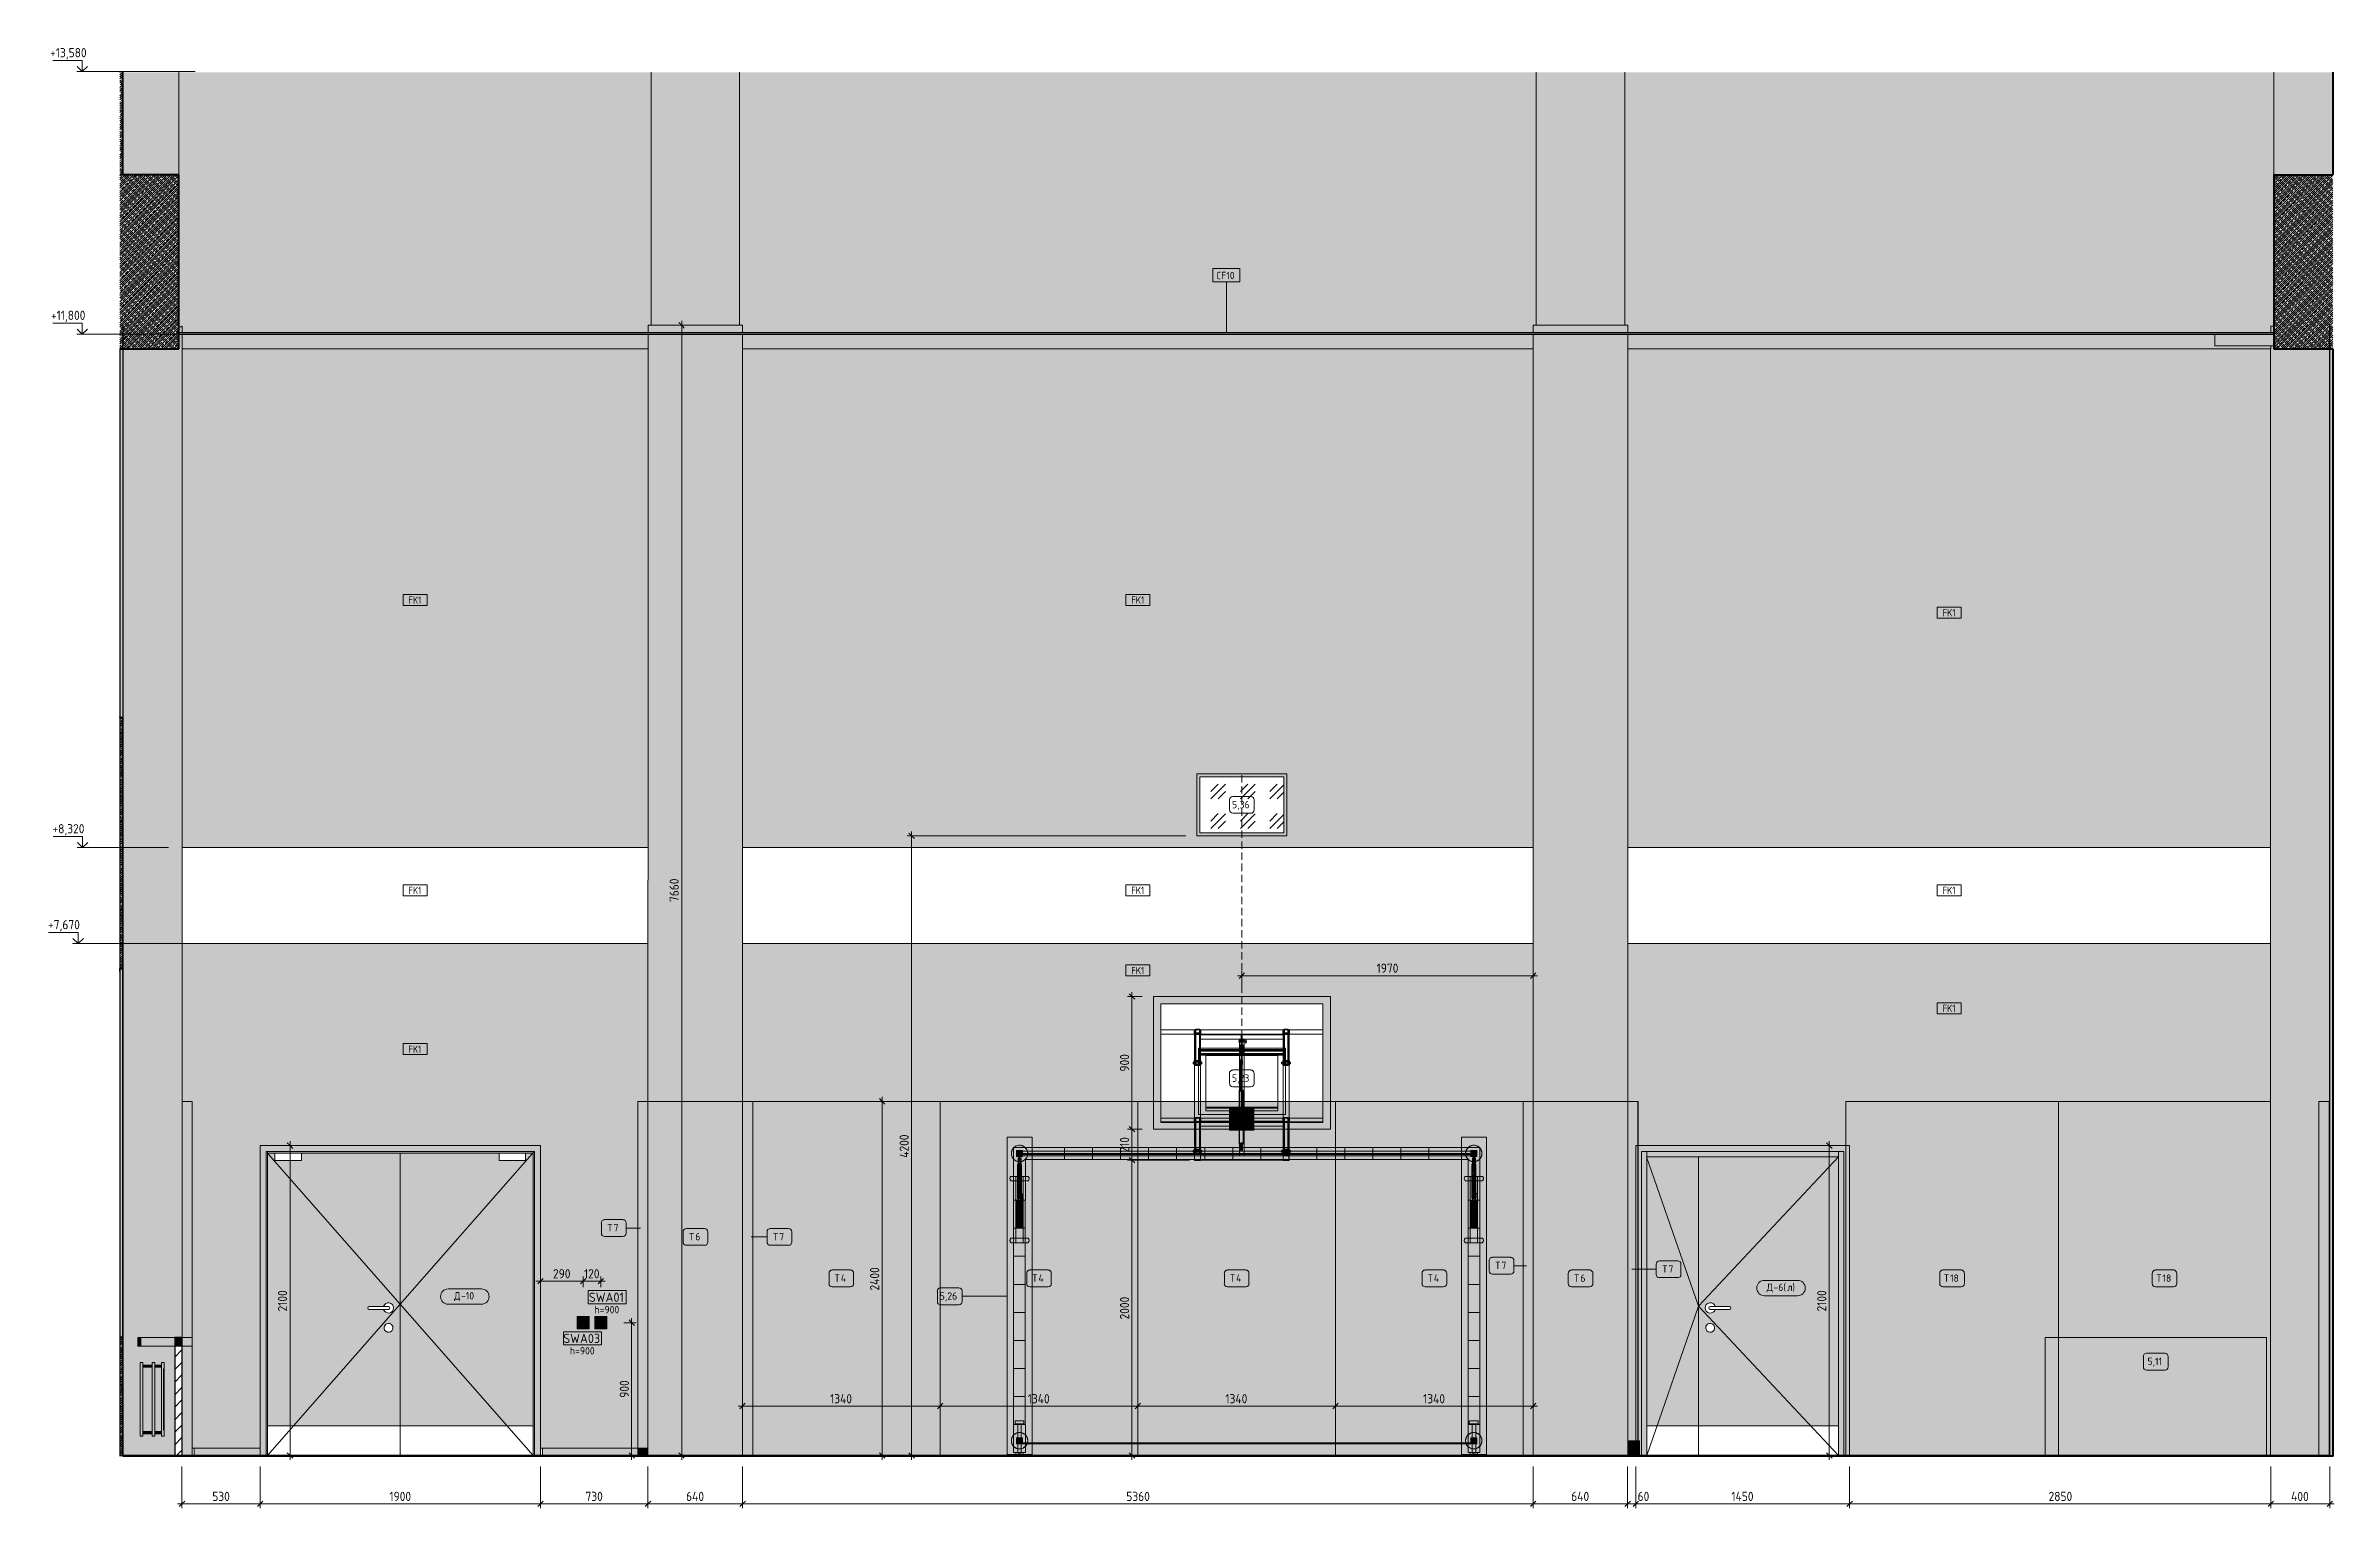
# Model space of a CAD drawing. Header units: millimetres. Extents: x 39486 to 115248, y -1987 to 27400.
# Drawn here: x 95466 to 110979, y 3843 to 13755 of the extents above; entities that cross this region are included whole.
import ezdxf

# ---------------------------------------------------------------- set-up
doc = ezdxf.new("R2010")
doc.units = ezdxf.units.MM
doc.linetypes.add('ADSK_Штрих_ш2 п1', pattern=[75, 50, -25])
doc.linetypes.add('Штрих', pattern=[158.75, 79.375, -79.375])
for name, color, linetype, lineweight in [('0-1', 7, 'Continuous', 9), ('A-ANNO-DIMS', 7, 'Continuous', 9), ('A-ANNO-DIMS-25', 7, 'Continuous', 9), ('A-CLNG', 7, 'Continuous', 9), ('A-CLNG-IDEN', 7, 'Continuous', 9), ('A-DOOR', 7, 'Continuous', 9), ('A-DOOR-2', 7, 'Штрих', 9), ('A-DOOR-FRAM-1', 7, 'Continuous', 9), ('A-DOOR-IDEN', 7, 'Continuous', 9), ('A-FLOR', 7, 'Continuous', 9), ('A-GENM', 7, 'Continuous', 9), ('A-WALL-IDEN', 7, 'Continuous', 9), ('A-WALL-PATT', 7, 'Continuous', 9), ('E-ELEC-FIXT-IDEN', 7, 'Continuous', 9), ('G-ANNO-DIMS', 7, 'Continuous', 9), ('G-ANNO-DIMS-1', 7, 'Continuous', 20), ('I-FURN', 7, 'Continuous', 9), ('I-FURN-IDEN', 7, 'Continuous', 9), ('I-WALL', 7, 'Continuous', 9), ('M-EQPM', 7, 'Continuous', 9), ('S-COLS', 7, 'Continuous', 9), ('Электрические приборы', 7, 'Continuous', 9)]:
    doc.layers.add(name, color=color, linetype=linetype, lineweight=lineweight)
doc.layers.add('0-2', color=7, linetype='Continuous', lineweight=9, transparency=0.7)
for name, color, linetype, lineweight, true_color in [('A-CLNG-1', 7, 'Continuous', 30, 0x3c3c3c), ('A-CLNG-FNSH-1', 7, 'Continuous', 30, 0x3c3c3c), ('A-DETL', 9, 'Continuous', 9, 0x808080), ('A-DETL-1', 9, 'ADSK_Штрих_ш2 п1', 9, 0x808080), ('A-FLOR-1', 7, 'Continuous', 9, 0x787878), ('A-FLOR-FNSH-1', 7, 'Continuous', 40, 0x3c3c3c), ('A-FLOR-FNSH-2', 7, 'Continuous', 30, 0x3c3c3c), ('A-WALL-4', 7, 'Continuous', 40, 0x3c3c3c), ('A-WALL-5', 7, 'Continuous', 30, 0x3c3c3c), ('A-WALL-6', 7, 'Continuous', 9, 0x787878), ('A-WALL-7', 7, 'Continuous', 30, 0x747472), ('A-WALL-FNSH-3', 7, 'Continuous', 30, 0x3c3c3c), ('I-FURN-10', 7, 'Continuous', 9, 0xf3f3f3), ('I-FURN-100', 7, 'Continuous', 9, 0xef9494), ('I-FURN-101', 7, 'Continuous', 9, 0xe2e2e2), ('I-FURN-102', 7, 'Continuous', 9, 0xececec), ('I-FURN-103', 7, 'Continuous', 9, 0xd0d0ce), ('I-FURN-105', 7, 'Continuous', 9, 0xdbdbd7), ('I-FURN-11', 7, 'Continuous', 9, 0xd9d9d9), ('I-FURN-111', 254, 'Continuous', 9, 0xbebebe), ('I-FURN-112', 7, 'Continuous', 9, 0x848484), ('I-FURN-113', 7, 'Continuous', 9, 0x959595), ('I-FURN-114', 7, 'Continuous', 9, 0xbfbfbf), ('I-FURN-115', 7, 'Continuous', 9, 0x929292), ('I-FURN-116', 7, 'Continuous', 9, 0x858585), ('I-FURN-117', 7, 'Continuous', 9, 0xa9a9a9), ('I-FURN-118', 7, 'Continuous', 9, 0x969696), ('I-FURN-119', 7, 'Continuous', 9, 0xb6b6b6), ('I-FURN-12', 7, 'Continuous', 9, 0xc9c9c9), ('I-FURN-120', 7, 'Continuous', 9, 0xafafaf), ('I-FURN-121', 7, 'Continuous', 9, 0xa8a8a8), ('I-FURN-122', 7, 'Continuous', 9, 0xbbbbbb), ('I-FURN-123', 7, 'Continuous', 9, 0x9b9b9b), ('I-FURN-124', 7, 'Continuous', 9, 0x9c9c9c), ('I-FURN-125', 7, 'Continuous', 9, 0xc7c7c7), ('I-FURN-126', 7, 'Continuous', 9, 0xe8e8e8), ('I-FURN-127', 7, 'Continuous', 9, 0xdfdfdf), ('I-FURN-128', 7, 'Continuous', 9, 0xd2d2d2), ('I-FURN-129', 7, 'Continuous', 9, 0xa1a1a1), ('I-FURN-13', 7, 'Continuous', 9, 0xb3b3b3), ('I-FURN-130', 7, 'Continuous', 9, 0xcbcbcb), ('I-FURN-131', 7, 'Continuous', 9, 0xc4c4c4), ('I-FURN-132', 7, 'Continuous', 9, 0xf1d2d2), ('I-FURN-133', 7, 'Continuous', 9, 0xf8dada), ('I-FURN-134', 7, 'Continuous', 9, 0xf6caca), ('I-FURN-135', 7, 'Continuous', 9, 0xf3b4b4), ('I-FURN-136', 7, 'Continuous', 9, 0xf8a9a9), ('I-FURN-137', 7, 'Continuous', 9, 0xf89898), ('I-FURN-138', 7, 'Continuous', 9, 0xf1a4a4), ('I-FURN-139', 7, 'Continuous', 9, 0xf17d7d), ('I-FURN-14', 7, 'Continuous', 9, 0xe0e0e0), ('I-FURN-140', 7, 'Continuous', 9, 0xf16262), ('I-FURN-141', 7, 'Continuous', 9, 0xe4caca), ('I-FURN-142', 7, 'Continuous', 9, 0xf58484), ('I-FURN-143', 7, 'Continuous', 9, 0xf56c6c), ('I-FURN-144', 7, 'Continuous', 9, 0xec5757), ('I-FURN-145', 7, 'Continuous', 9, 0xec6767), ('I-FURN-146', 7, 'Continuous', 9, 0xec7e7e), ('I-FURN-147', 7, 'Continuous', 9, 0xf58f8f), ('I-FURN-148', 7, 'Continuous', 9, 0xf15f5f), ('I-FURN-149', 7, 'Continuous', 9, 0xe44747), ('I-FURN-150', 7, 'Continuous', 9, 0xd93131), ('I-FURN-151', 7, 'Continuous', 9, 0xe18686), ('I-FURN-152', 7, 'Continuous', 9, 0xd57979), ('I-FURN-153', 7, 'Continuous', 9, 0xb36666), ('I-FURN-154', 7, 'Continuous', 9, 0xf6b7b7), ('I-FURN-155', 7, 'Continuous', 9, 0xeaaaaa), ('I-FURN-156', 7, 'Continuous', 9, 0xe1a1a1), ('I-FURN-157', 7, 'Continuous', 9, 0xe98d8d), ('I-FURN-158', 7, 'Continuous', 9, 0xf14f4f), ('I-FURN-159', 7, 'Continuous', 9, 0xf0c3c3), ('I-FURN-160', 7, 'Continuous', 9, 0xf8cccc), ('I-FURN-161', 7, 'Continuous', 9, 0xeabdbd), ('I-FURN-162', 7, 'Continuous', 9, 0xefafaf), ('I-FURN-163', 7, 'Continuous', 9, 0xeaeaea), ('I-FURN-164', 7, 'Continuous', 9, 0x898989), ('I-FURN-165', 7, 'Continuous', 9, 0x999999), ('I-FURN-166', 7, 'Continuous', 9, 0x747474), ('I-FURN-167', 7, 'Continuous', 9, 0x6e6e6e), ('I-FURN-168', 7, 'Continuous', 9, 0xa2a2a2), ('I-FURN-169', 7, 'Continuous', 9, 0xdddddd), ('I-FURN-170', 7, 'Continuous', 9, 0xd1d1d1), ('I-FURN-171', 7, 'Continuous', 9, 0xbababa), ('I-FURN-2', 7, 'Continuous', 9, 0xacacac), ('I-FURN-20', 7, 'Continuous', 9, 0xd3d3d3), ('I-FURN-26', 7, 'Continuous', 9, 0xe4e4e4), ('I-FURN-27', 7, 'Continuous', 9, 0xc1c1c1), ('I-FURN-3', 7, 'Continuous', 9, 0xc0c0c0), ('I-FURN-32', 7, 'Continuous', 9, 0xfafafa), ('I-FURN-36', 7, 'Continuous', 9, 0xf6f6f6), ('I-FURN-39', 7, 'Continuous', 9, 0xe4a4a4), ('I-FURN-4', 7, 'Continuous', 9, 0x949494), ('I-FURN-40', 7, 'Continuous', 9, 0xecbfbf), ('I-FURN-41', 7, 'Continuous', 9, 0xf17676), ('I-FURN-42', 7, 'Continuous', 9, 0xec6464), ('I-FURN-43', 7, 'Continuous', 9, 0xe46f6f), ('I-FURN-44', 7, 'Continuous', 9, 0xe45757), ('I-FURN-45', 7, 'Continuous', 9, 0xc99494), ('I-FURN-46', 7, 'Continuous', 9, 0x939393), ('I-FURN-47', 7, 'Continuous', 9, 0xf59f9f), ('I-FURN-48', 7, 'Continuous', 9, 0xf19292), ('I-FURN-49', 7, 'Continuous', 9, 0xec9a9a), ('I-FURN-5', 7, 'Continuous', 9, 0x9e9e9e), ('I-FURN-50', 7, 'Continuous', 9, 0xec7272), ('I-FURN-52', 7, 'Continuous', 9, 0xd9b4b4), ('I-FURN-53', 7, 'Continuous', 9, 0xc3c3c3), ('I-FURN-54', 7, 'Continuous', 9, 0xaaaaaa), ('I-FURN-6', 7, 'Continuous', 9, 0x8d8d8d), ('I-FURN-65', 7, 'Continuous', 9, 0xa7a7a7), ('I-FURN-66', 7, 'Continuous', 9, 0xcecece), ('I-FURN-67', 7, 'Continuous', 9, 0xc5c5c5), ('I-FURN-7', 7, 'Continuous', 9, 0xe9e9e9), ('I-FURN-79', 7, 'Continuous', 9, 0xb9b9b9), ('I-FURN-8', 7, 'Continuous', 9, 0xefefef), ('I-FURN-80', 7, 'Continuous', 9, 0xd6d6d6), ('I-FURN-81', 7, 'Continuous', 9, 0xe1e1e1), ('I-FURN-82', 7, 'Continuous', 9, 0xd5d5d5), ('I-FURN-83', 7, 'Continuous', 9, 0x868686), ('I-FURN-84', 7, 'Continuous', 9, 0xe96666), ('I-FURN-85', 7, 'Continuous', 9, 0xc34040), ('I-FURN-86', 7, 'Continuous', 9, 0xf39898), ('I-FURN-87', 7, 'Continuous', 9, 0xef6c6c), ('I-FURN-88', 7, 'Continuous', 9, 0xd55252), ('I-FURN-89', 7, 'Continuous', 9, 0xe05d5d), ('I-FURN-9', 7, 'Continuous', 9, 0xf8f8f8), ('I-FURN-90', 7, 'Continuous', 9, 0xe94040), ('I-FURN-91', 7, 'Continuous', 9, 0xd38686), ('I-FURN-94', 7, 'Continuous', 9, 0x787878), ('I-FURN-96', 7, 'Continuous', 9, 0xe42222), ('I-FURN-97', 7, 'Continuous', 9, 0xc94747), ('I-FURN-98', 7, 'Continuous', 9, 0xec3c3c), ('I-FURN-99', 7, 'Continuous', 9, 0xd97e7e), ('I-WALL-1', 7, 'Continuous', 9, 0x787878), ('Q-SPCQ-1', 9, 'Continuous', 9, 0x808080), ('Q-SPCQ-2', 7, 'Continuous', 9, 0x7f7f7f)]:
    doc.layers.add(name, color=color, linetype=linetype, lineweight=lineweight, true_color=true_color)
for name, color, linetype, lineweight, true_color, transparency in [('I-FURN-104', 7, 'Continuous', 9, 0xf7f7ef, 0.7), ('I-FURN-109', 7, 'Continuous', 9, 0x7f7f7f, 0.7), ('I-FURN-110', 7, 'Continuous', 9, 0x303030, 0.7), ('M-EQPM-1', 7, 'Continuous', 9, 0xe6e6e6, 0.7)]:
    doc.layers.add(name, color=color, linetype=linetype, lineweight=lineweight, true_color=true_color, transparency=transparency)
doc.styles.add('GOST Common_1', font='GOST_Common.ttf', dxfattribs={"width": 0.9, "height": 50})
doc.styles.add('GOST Common_2', font='GOST_Common.ttf', dxfattribs={"height": 50})
doc.styles.add('GOST Common_4', font='GOST_Common.ttf', dxfattribs={"height": 62.5})
doc.styles.add('ISOCPEUR_1', font='isocpeur.ttf', dxfattribs={"width": 0.9, "height": 62.5})
doc.dimstyles.new('ISO-2_5_0_9К_БОЛЬШОЙ_1', dxfattribs={"dimscale": 304.8, "dimtxt": 62.248823, "dimasz": 0.123031, "dimexe": 0.098425, "dimexo": 0.246063, "dimgap": 0, "dimtad": 1, "dimdec": 0, "dimrnd": 10, "dimzin": 0, "dimdsep": 46, "dimtxsty": 'ISOCPEUR_1', "dimblk1": 'OBLIQUE', "dimblk2": 'OBLIQUE', "dimsah": 1, "dimcen": 0.09, "dimdle": 0.098425, "dimazin": 0, "dimtfac": 1, "dimtdec": 4, "dimtix": 1, "dimtmove": 0, "dimatfit": 3, "dimfxl": 1, "dimtvp": 1, "dimtolj": 1, "dimtzin": 0, "dimarcsym": 2})
doc.dimstyles.new('ISO-2_5_0_9К_БОЛЬШОЙ_2', dxfattribs={"dimscale": 304.8, "dimtxt": 62.248823, "dimasz": 0.123031, "dimexe": 0.098425, "dimexo": 0.246063, "dimgap": 0, "dimtad": 1, "dimdec": 0, "dimrnd": 10, "dimzin": 0, "dimdsep": 46, "dimtxsty": 'ISOCPEUR_1', "dimblk1": 'OBLIQUE', "dimblk2": 'OBLIQUE', "dimsah": 1, "dimcen": 0.09, "dimdle": 0.098425, "dimazin": 0, "dimtfac": 1, "dimtdec": 4, "dimtix": 1, "dimtmove": 1, "dimatfit": 3, "dimfxl": 1, "dimtvp": 1, "dimtolj": 1, "dimtzin": 0, "dimarcsym": 2})
pattern_1 = [(45, (122869.386, 0), (-14.25598, 14.25598), []), (45, (122883.642, 0), (-14.25598, 14.25598), [25.202, -5.04, 0.8382, -4.202])]
pattern_2 = [(0, (122869.386, 0), (30.48, 7.62), [2.515, -20.345, 2.515, -20.345, -121.92]), (0, (122869.386, 0), (30.48, 7.62), [-45.72, 2.515, -43.205, 2.515, -20.345, -53.34]), (0, (122869.386, 0), (30.48, 7.62), [-114.3, 2.515, -12.725, 2.515, -35.585]), (120, (122880.816, 3.81), (-21.8391136, 22.5864543), [2.515, -20.345, 2.515, -20.345, -121.92]), (120, (122880.816, 3.81), (-21.8391136, 22.5864543), [-45.72, 2.515, -43.205, 2.515, -20.345, -53.34]), (120, (122880.816, 3.81), (-21.8391136, 22.5864543), [-114.3, 2.515, -12.725, 2.515, -35.585]), (240, (122884.626, 19.05), (-8.6408864, -30.2064543), [2.515, -20.345, 2.515, -20.345, -121.92]), (240, (122884.626, 19.05), (-8.6408864, -30.2064543), [-45.72, 2.515, -43.205, 2.515, -20.345, -53.34]), (240, (122884.626, 19.05), (-8.6408864, -30.2064543), [-114.3, 2.515, -12.725, 2.515, -35.585])]

msp = doc.modelspace()

# ---------------------------------------------------------------- texts
at = {"layer": 'A-CLNG-IDEN', "insert": (103400.6, 12222.6), "char_height": 50, "width": 162.342, "attachment_point": 1, "style": 'GOST Common_2'}
msp.add_mtext('CF10', dxfattribs=at)
at = {"layer": 'A-DOOR-IDEN', "char_height": 50, "attachment_point": 1, "style": 'GOST Common_2'}
for s, insert, width in [('\\fGOST Common|b0|i0|c204|p34|;Д', (98234.7, 5307.1), 56.118), ('-10', (98281, 5307.1), 118.249), ('\\fGOST Common|b0|i0|c204|p34|;Д', (107132.1, 5365.1), 56.118), ('-6(', (107178.4, 5365.1), 112.236), ('\\fGOST Common|b0|i0|c204|p34|;л', (107271, 5365.1), 42.089), ('\\fGOST Common|b0|i0|c204|p34|;)', (107305.8, 5365.1), 24.051)]:
    msp.add_mtext(s, dxfattribs=dict(at, insert=insert, width=width))
at = {"layer": 'A-WALL-IDEN', "char_height": 50, "width": 111.835, "attachment_point": 1, "style": 'GOST Common_1'}
for insert in [(97924.8, 10022.5), (102824.8, 10022.5), (108324.3, 9936.5), (97924.8, 8054.5), (102824.8, 8054.5), (108324.3, 8054.5), (102824.8, 7511.8), (108324.3, 7255.1), (97924.8, 6978.1)]:
    msp.add_mtext('FK1', dxfattribs=dict(at, insert=insert))
at = {"layer": 'E-ELEC-FIXT-IDEN', "attachment_point": 1}
for s, insert, char_height, width, style in [('SWA01', (99147.4, 5303.6), 62.5, 304.641, 'GOST Common_4'), ('h=900', (99186, 5213.4), 50, 220.464, 'GOST Common_2'), ('SWA03', (98974, 5024.8), 62.5, 320.675, 'GOST Common_4'), ('h=900', (99019.3, 4934.5), 50, 220.464, 'GOST Common_2')]:
    msp.add_mtext(s, dxfattribs=dict(at, insert=insert, char_height=char_height, width=width, style=style))
at = {"layer": 'I-FURN-IDEN', "char_height": 50, "attachment_point": 1, "style": 'GOST Common_2'}
for s, insert, width in [('5,36', (103507.9, 8636.8), 152.321), ('5,23', (103507.5, 6782.5), 152.321), ('\\fGOST Common|b0|i0|c204|p34|;Т', (99274, 5768.2), 50.105), ('\\fGOST Common|b0|i0|c204|p34|;7', (99315.4, 5768.2), 44.093), ('\\fGOST Common|b0|i0|c204|p34|;Т', (99827.9, 5708.2), 50.105), ('\\fGOST Common|b0|i0|c204|p34|;6', (99869.3, 5708.2), 44.093), ('\\fGOST Common|b0|i0|c204|p34|;Т', (100397.1, 5708.2), 50.105), ('\\fGOST Common|b0|i0|c204|p34|;7', (100438.4, 5708.2), 44.093), ('\\fGOST Common|b0|i0|c204|p34|;Т', (105292.5, 5513), 50.105), ('\\fGOST Common|b0|i0|c204|p34|;7', (105333.8, 5513), 44.093), ('\\fGOST Common|b0|i0|c204|p34|;Т', (106424.7, 5489), 50.105), ('\\fGOST Common|b0|i0|c204|p34|;7', (106466.1, 5489), 44.093), ('\\fGOST Common|b0|i0|c204|p34|;Т', (100814.3, 5426.8), 50.105), ('\\fGOST Common|b0|i0|c204|p34|;4', (100855.6, 5426.8), 50.105), ('5,26', (101526.6, 5305.5), 154.325), ('\\fGOST Common|b0|i0|c204|p34|;Т', (102154.3, 5426.8), 50.105), ('\\fGOST Common|b0|i0|c204|p34|;4', (102195.6, 5426.8), 50.105), ('\\fGOST Common|b0|i0|c204|p34|;Т', (103494.3, 5426.8), 50.105), ('\\fGOST Common|b0|i0|c204|p34|;4', (103535.6, 5426.8), 50.105), ('\\fGOST Common|b0|i0|c204|p34|;Т', (104834.3, 5426.8), 50.105), ('\\fGOST Common|b0|i0|c204|p34|;4', (104875.6, 5426.8), 50.105), ('\\fGOST Common|b0|i0|c204|p34|;Т', (105827.9, 5426.8), 50.105), ('\\fGOST Common|b0|i0|c204|p34|;6', (105869.3, 5426.8), 44.093), ('\\fGOST Common|b0|i0|c204|p34|;Т', (108333.9, 5426.8), 50.105), ('18', (108375.2, 5426.8), 74.156), ('\\fGOST Common|b0|i0|c204|p34|;Т', (109773.9, 5426.8), 50.105), ('18', (109815.2, 5426.8), 74.156), ('5,11', (109713.6, 4862.4), 126.266)]:
    msp.add_mtext(s, dxfattribs=dict(at, insert=insert, width=width))

# ---------------------------------------------------------------- blocks, each defined once
blk = doc.blocks.new('BSC_Колонна _Прямоугольная - 600х600-23205240-Развертка 2_19-2')
at = {"layer": 'S-COLS'}
blk.add_hatch(color=256, dxfattribs=at).paths.add_polyline_path([(-11900, 12880), (-11900, 13575), (-12300, 13575), (-12300, 12880)])
blk.add_line((-12300, 13575), (-12300, 12880), dxfattribs=at)
blk = doc.blocks.new('BSC_Колонна _Прямоугольная - 600х600-V71-Развертка 2_19-2')
at = {"layer": 'S-COLS'}
for p, q in [((-17300, 13575), (-17300, 11860)), ((-16700, 13575), (-16700, 11860))]:
    blk.add_line(p, q, dxfattribs=at)
blk = doc.blocks.new('110_Дверь_СКБ_2Ст - Д-6_л__ ДОО_Дв_1450x2100h_Дверь из раздевальной в коридор-25835678-Развертка 2_19-2')
at = {"layer": 'A-DOOR'}
blk.add_hatch(color=256, dxfattribs=at).paths.add_polyline_path([(-16550, 4400), (-16200, 4400), (-16200, 6225), (-16550, 6225), (-16550, 4488)])
h = blk.add_hatch(color=256, dxfattribs=at)
h.paths.add_polyline_path([(-15250, 4400), (-15250, 6225), (-16200, 6225), (-16200, 4400), (-15650, 4400)])
h.paths.add_polyline_path([(-16122, 5035), (-16129, 5037), (-16136, 5040), (-16142, 5045), (-16146, 5051), (-16149, 5058), (-16150, 5065), (-16149, 5072), (-16146, 5080), (-16142, 5086), (-16136, 5090), (-16129, 5094), (-16122, 5095), (-16114, 5094), (-16107, 5092), (-16101, 5088), (-16096, 5082), (-16092, 5076), (-16090, 5068), (-16090, 5061), (-16092, 5054), (-16096, 5047), (-16101, 5042), (-16108, 5038), (-16115, 5035), (-16119, 5035)])
h.paths.add_polyline_path([(-16121, 5165), (-16129, 5166), (-16138, 5170), (-16145, 5175), (-16150, 5183), (-16154, 5191), (-16155, 5200), (-16153, 5210), (-16150, 5217), (-16145, 5225), (-16138, 5230), (-16129, 5234), (-16120, 5235), (-16112, 5234), (-16103, 5231), (-16096, 5225), (-16090, 5218), (-16086, 5210), (-15990, 5210), (-15987, 5210), (-15985, 5209), (-15983, 5207), (-15981, 5205), (-15980, 5203), (-15980, 5200), (-15980, 5197), (-15981, 5195), (-15983, 5193), (-15985, 5191), (-15987, 5190), (-15990, 5190), (-16086, 5190), (-16090, 5182), (-16096, 5175), (-16103, 5169), (-16112, 5166), (-16120, 5165)])
at = {"layer": 'A-DOOR-FRAM-1'}
for points in [[(-16600, 4200), (-16585, 4200), (-16585, 6260), (-15215, 6260), (-15215, 4200), (-15200, 4200), (-15200, 6300), (-16609, 6300), (-16609, 4300), (-16600, 4300), (-16600, 4200)], [(-16550, 4200), (-16550, 6260), (-16585, 6260), (-16585, 4200)], [(-16544, 6225), (-15250, 6225), (-15250, 6260), (-16550, 6260), (-16550, 6225)], [(-15215, 4200), (-15215, 6260), (-15250, 6260), (-15250, 4200)]]:
    blk.add_hatch(color=256, dxfattribs=at).paths.add_polyline_path(points)
at = {"layer": 'A-DOOR'}
for p, q in [((-16200, 6225), (-16200, 4400)), ((-16200, 4400), (-16200, 6225)), ((-15990, 5210), (-16120, 5210)), ((-16120, 5210), (-16086, 5210)), ((-16120, 5190), (-15990, 5190)), ((-16086, 5190), (-16120, 5190)), ((-16200, 4400), (-16550, 4400)), ((-16200, 4400), (-15250, 4400)), ((-16200, 4200), (-16200, 4400)), ((-16200, 4200), (-16200, 4400))]:
    blk.add_line(p, q, dxfattribs=at)
for centre, radius, start, end in [((-16120, 5200), 35, 16.6015, 180), ((-16120, 5200), 35, 180, 343.3985), ((-16120, 5200), 10, 90, 270), ((-16120, 5200), 10, 90, 270), ((-15990, 5200), 10, 270, 90), ((-16120, 5065), 30, 351.8301, 180), ((-16120, 5065), 30, 180, 351.8301)]:
    blk.add_arc(centre, radius, start, end, dxfattribs=at)
at = {"layer": 'A-DOOR-FRAM-1'}
for p, q in [((-16585, 4200), (-16585, 6260)), ((-16585, 6260), (-15215, 6260)), ((-16550, 6225), (-16550, 6260)), ((-16550, 6260), (-16550, 4200)), ((-16550, 6225), (-15250, 6225)), ((-15250, 6260), (-15250, 6225)), ((-15250, 6260), (-15250, 4200)), ((-15215, 6260), (-15215, 4200)), ((-16600, 4200), (-16587, 4200)), ((-15215, 4200), (-15200, 4200)), ((-15200, 4200), (-15175, 4200))]:
    blk.add_line(p, q, dxfattribs=at)
blk = doc.blocks.new('110_Дверь_СКБ_2Ст - Д-10 1800x2100h_Актовый зал EI30-32403870-Развертка 2_19-2')
at = {"layer": 'A-DOOR'}
h = blk.add_hatch(color=256, dxfattribs=at)
h.paths.add_polyline_path([(-25025, 4400), (-25000, 4400), (-25000, 6250), (-25670, 6250), (-25670, 6200), (-25850, 6200), (-25850, 6250), (-25900, 6250), (-25900, 4400)])
h.paths.add_polyline_path([(-25078, 5035), (-25085, 5035), (-25092, 5038), (-25099, 5042), (-25104, 5047), (-25108, 5054), (-25110, 5061), (-25110, 5069), (-25108, 5076), (-25104, 5083), (-25099, 5088), (-25093, 5092), (-25086, 5094), (-25078, 5095), (-25071, 5094), (-25064, 5090), (-25058, 5086), (-25054, 5080), (-25051, 5072), (-25050, 5065), (-25051, 5058), (-25054, 5051), (-25058, 5045), (-25064, 5040), (-25071, 5037), (-25076, 5035)])
h.paths.add_polyline_path([(-25079, 5165), (-25088, 5166), (-25097, 5169), (-25104, 5175), (-25110, 5182), (-25114, 5190), (-25210, 5190), (-25213, 5190), (-25215, 5191), (-25217, 5193), (-25219, 5195), (-25220, 5197), (-25220, 5200), (-25220, 5203), (-25219, 5205), (-25217, 5207), (-25215, 5209), (-25213, 5210), (-25210, 5210), (-25114, 5210), (-25110, 5218), (-25104, 5225), (-25097, 5231), (-25088, 5234), (-25079, 5235), (-25071, 5234), (-25062, 5230), (-25055, 5225), (-25050, 5217), (-25046, 5209), (-25045, 5200), (-25047, 5190), (-25050, 5183), (-25055, 5175), (-25062, 5170), (-25071, 5166), (-25077, 5165)])
blk.add_hatch(color=256, dxfattribs=at).paths.add_polyline_path([(-25000, 4400), (-24100, 4400), (-24100, 6250), (-24150, 6250), (-24150, 6200), (-24330, 6200), (-24330, 6250), (-25000, 6250), (-25000, 5367)])
at = {"layer": 'A-DOOR-FRAM-1'}
for points in [[(-24087, 4200), (-24050, 4200), (-24050, 6300), (-25950, 6300), (-25950, 4200), (-25910, 4200), (-25910, 6260), (-24090, 6260), (-24090, 4200)], [(-25900, 4200), (-25900, 6260), (-25910, 6260), (-25910, 4200)], [(-25000, 6250), (-24100, 6250), (-24100, 6260), (-25900, 6260), (-25900, 6250), (-25025, 6250)], [(-24090, 4200), (-24090, 6260), (-24100, 6260), (-24100, 4200)]]:
    blk.add_hatch(color=256, dxfattribs=at).paths.add_polyline_path(points)
at = {"layer": 'A-DOOR'}
for p, q in [((-25850, 6250), (-25900, 6250)), ((-25900, 4400), (-25900, 6250)), ((-25670, 6250), (-25850, 6250)), ((-25850, 6250), (-25850, 6200)), ((-25000, 6250), (-25670, 6250)), ((-25670, 6200), (-25670, 6250)), ((-24330, 6250), (-25000, 6250)), ((-25000, 4400), (-25000, 6250)), ((-25000, 6250), (-25000, 4400)), ((-24330, 6250), (-24150, 6250)), ((-24330, 6200), (-24330, 6250)), ((-24100, 6250), (-24150, 6250)), ((-24150, 6250), (-24150, 6200)), ((-24100, 6250), (-24100, 4400)), ((-25850, 6200), (-25670, 6200)), ((-24330, 6200), (-24150, 6200)), ((-25210, 5210), (-25080, 5210)), ((-25080, 5190), (-25210, 5190)), ((-25080, 5210), (-25114, 5210)), ((-25114, 5190), (-25080, 5190)), ((-25000, 4400), (-25900, 4400)), ((-25900, 4400), (-25900, 4200)), ((-25000, 4400), (-24100, 4400)), ((-25000, 4400), (-25000, 4200)), ((-25000, 4200), (-25000, 4400)), ((-24100, 4400), (-24100, 4200))]:
    blk.add_line(p, q, dxfattribs=at)
for centre, radius, start, end in [((-25210, 5200), 10, 90, 270), ((-25080, 5200), 35, 0, 163.3985), ((-25080, 5200), 35, 196.6015, 0), ((-25080, 5200), 10, 270, 90), ((-25080, 5200), 10, 270, 90), ((-25080, 5065), 30, 0, 188.1699), ((-25080, 5065), 30, 188.1699, 0)]:
    blk.add_arc(centre, radius, start, end, dxfattribs=at)
at = {"layer": 'A-DOOR-2'}
for p, q in [((-24050, 6300), (-25950, 6300)), ((-25950, 4200), (-25950, 6300)), ((-24050, 6300), (-25950, 6300)), ((-25950, 4200), (-25950, 6300)), ((-24050, 4200), (-24050, 6300)), ((-24050, 4200), (-24050, 6300))]:
    blk.add_line(p, q, dxfattribs=at)
at = {"layer": 'A-DOOR-FRAM-1'}
for p, q in [((-25910, 4200), (-25910, 6260)), ((-25910, 6260), (-24090, 6260)), ((-25900, 6250), (-25900, 6260)), ((-25900, 6260), (-25900, 4400)), ((-25850, 6250), (-25900, 6250)), ((-24330, 6250), (-25670, 6250)), ((-24100, 6250), (-24150, 6250)), ((-24100, 6260), (-24100, 6250)), ((-24100, 6260), (-24100, 4400)), ((-24090, 6260), (-24090, 4200))]:
    blk.add_line(p, q, dxfattribs=at)
blk = doc.blocks.new('Зеркало обычное - 5_36-29793586-Развертка 2_19-2')
at = {"layer": 'I-FURN'}
h = blk.add_hatch(dxfattribs=at)
h.set_pattern_fill('FP_20', color=256, style=0, pattern_type=2)
h.set_pattern_definition([(45, (-18635.4, 4250), (-199.9995, 0), [141.421, -141.421]), (45, (-18585.4, 4250), (-199.9995, 0), [70.711, -212.132]), (45, (-18635.4, 4300), (-199.9995, 0), [70.711, -212.132])])
h.paths.add_polyline_path([(-19010, 8420), (-19010, 8800), (-19580, 8800), (-19580, 8420), (-19390, 8420)])
at = {"layer": 'I-FURN-110'}
h = blk.add_hatch(color=256, dxfattribs=at)
h.paths.add_polyline_path([(-19600, 8400), (-18990, 8400), (-18990, 8820), (-19600, 8820), (-19600, 8420)])
h.paths.add_polyline_path([(-19400, 8420), (-19580, 8420), (-19580, 8800), (-19010, 8800), (-19010, 8420), (-19390, 8420)])
at = {"layer": 'I-FURN-3'}
for p, q in [((-19600, 8820), (-18990, 8820)), ((-19600, 8400), (-19600, 8820)), ((-19580, 8800), (-19010, 8800)), ((-19580, 8420), (-19580, 8800)), ((-19580, 8800), (-19010, 8800)), ((-19580, 8420), (-19580, 8800)), ((-19010, 8420), (-19010, 8800)), ((-19010, 8800), (-19010, 8420)), ((-18990, 8400), (-18990, 8820)), ((-18990, 8400), (-19600, 8400)), ((-19010, 8420), (-19580, 8420)), ((-19010, 8420), (-19580, 8420))]:
    blk.add_line(p, q, dxfattribs=at)
blk = doc.blocks.new('Sports-Recreation_Goals-Nets_Unisport_Handball-goal-with-gas-springs - 5_26-26427024-Развертка 2_19-2')
at = {"layer": '0-1'}
for p, q in [((-20782, 6247), (-20785, 6247)), ((-20782, 6247), (-20785, 6247)), ((-20785, 6241), (-20782, 6241)), ((-20785, 6241), (-20782, 6241)), ((-20747, 6247), (-20782, 6247)), ((-20747, 6247), (-20782, 6247)), ((-20782, 6241), (-20748, 6241)), ((-20782, 6241), (-20748, 6241)), ((-20748, 6241), (-20747, 6241)), ((-20748, 6241), (-20747, 6241)), ((-20747, 6247), (-20747, 6247)), ((-20717, 6247), (-20747, 6247)), ((-20747, 6247), (-20747, 6247)), ((-20717, 6247), (-20747, 6247)), ((-20747, 6241), (-20717, 6241)), ((-20747, 6241), (-20717, 6241)), ((-17807, 6247), (-20717, 6247)), ((-19618, 6247), (-20717, 6247)), ((-20717, 6241), (-17807, 6241)), ((-20717, 6241), (-19615, 6241)), ((-19615, 6247), (-19618, 6247)), ((-19610, 6247), (-19615, 6247)), ((-19615, 6241), (-19576, 6241)), ((-19580, 6247), (-19610, 6247)), ((-19576, 6247), (-19580, 6247)), ((-19572, 6247), (-19575, 6247)), ((-19575, 6241), (-19310, 6241)), ((-19310, 6247), (-19572, 6247)), ((-19280, 6247), (-19310, 6247)), ((-19310, 6241), (-19280, 6241)), ((-19018, 6247), (-19280, 6247)), ((-19280, 6241), (-19015, 6241)), ((-19015, 6247), (-19018, 6247)), ((-19010, 6247), (-19015, 6247)), ((-19015, 6241), (-18975, 6241)), ((-18980, 6247), (-19010, 6247)), ((-18975, 6247), (-18980, 6247)), ((-18972, 6247), (-18975, 6247)), ((-18975, 6241), (-17807, 6241)), ((-17807, 6247), (-18972, 6247)), ((-17778, 6247), (-17807, 6247)), ((-17778, 6247), (-17807, 6247)), ((-17807, 6241), (-17778, 6241)), ((-17807, 6241), (-17778, 6241)), ((-17778, 6247), (-17778, 6247)), ((-17742, 6247), (-17778, 6247)), ((-17778, 6247), (-17778, 6247)), ((-17742, 6247), (-17778, 6247)), ((-17778, 6241), (-17742, 6241)), ((-17778, 6241), (-17742, 6241)), ((-17740, 6247), (-17742, 6247)), ((-17740, 6247), (-17742, 6247)), ((-17742, 6241), (-17740, 6241)), ((-17742, 6241), (-17740, 6241)), ((-20816, 6171), (-20816, 6092)), ((-20816, 6092), (-20816, 6062)), ((-20816, 6092), (-20816, 6092)), ((-20816, 6062), (-20816, 5949)), ((-20811, 6185), (-20811, 6178)), ((-20811, 6178), (-20811, 6175)), ((-20811, 6175), (-20811, 6092)), ((-20811, 6092), (-20811, 6062)), ((-20811, 6092), (-20811, 6092)), ((-20811, 6062), (-20811, 5973)), ((-20805, 6187), (-20799, 6187)), ((-20793, 6178), (-20793, 6185)), ((-20793, 6175), (-20793, 6178)), ((-20793, 6092), (-20793, 6175)), ((-20793, 6062), (-20793, 6092)), ((-20793, 6092), (-20793, 6092)), ((-20793, 5977), (-20793, 6062)), ((-20788, 6092), (-20788, 6171)), ((-20788, 6062), (-20788, 6092)), ((-20788, 6092), (-20788, 6092)), ((-20788, 5974), (-20788, 6062)), ((-17736, 6171), (-17736, 6092)), ((-17736, 6092), (-17736, 6062)), ((-17736, 6092), (-17736, 6092)), ((-17736, 6062), (-17736, 5949)), ((-17731, 6185), (-17731, 6178)), ((-17731, 6178), (-17731, 6175)), ((-17731, 6175), (-17731, 6092)), ((-17731, 6092), (-17731, 6062)), ((-17731, 6092), (-17731, 6092)), ((-17731, 6062), (-17731, 5954)), ((-17725, 6187), (-17719, 6187)), ((-17713, 6178), (-17713, 6185)), ((-17713, 6175), (-17713, 6178)), ((-17713, 6092), (-17713, 6175)), ((-17713, 6062), (-17713, 6092)), ((-17713, 6092), (-17713, 6092)), ((-17713, 5977), (-17713, 6062)), ((-17708, 6092), (-17708, 6171)), ((-17708, 6062), (-17708, 6092)), ((-17708, 6092), (-17708, 6092)), ((-17708, 5977), (-17708, 6062)), ((-20811, 5973), (-20811, 5973)), ((-20811, 5973), (-20811, 5954)), ((-20811, 5954), (-20811, 5951)), ((-20811, 5951), (-20811, 5935)), ((-20793, 5956), (-20793, 5976)), ((-20793, 5976), (-20793, 5976)), ((-20793, 5954), (-20793, 5956)), ((-20793, 5951), (-20793, 5953)), ((-20793, 5935), (-20793, 5951)), ((-20788, 5949), (-20788, 5974)), ((-17731, 5954), (-17731, 5951)), ((-17731, 5951), (-17731, 5935)), ((-17713, 5976), (-17713, 5977)), ((-17713, 5954), (-17713, 5976)), ((-17713, 5951), (-17713, 5953)), ((-17713, 5935), (-17713, 5951)), ((-17708, 5949), (-17708, 5977)), ((-20832, 4434), (-20832, 4414)), ((-20814, 4414), (-20814, 4355)), ((-20814, 4354), (-20814, 4320)), ((-20790, 4355), (-20790, 4414)), ((-20790, 4320), (-20790, 4355)), ((-20772, 4414), (-20772, 4434)), ((-17753, 4434), (-17753, 4414)), ((-17734, 4414), (-17734, 4355)), ((-17734, 4354), (-17734, 4320)), ((-17710, 4355), (-17710, 4414)), ((-17710, 4320), (-17710, 4354)), ((-17693, 4414), (-17693, 4434)), ((-20857, 4207), (-20857, 4202)), ((-20814, 4320), (-20814, 4315)), ((-20814, 4315), (-20814, 4286)), ((-20814, 4315), (-20814, 4315)), ((-20814, 4286), (-20814, 4285)), ((-20814, 4285), (-20814, 4280)), ((-20814, 4280), (-20814, 4246)), ((-20814, 4246), (-20814, 4215)), ((-20790, 4315), (-20790, 4320)), ((-20790, 4286), (-20790, 4315)), ((-20790, 4315), (-20790, 4315)), ((-20790, 4285), (-20790, 4286)), ((-20790, 4280), (-20790, 4285)), ((-20790, 4246), (-20790, 4280)), ((-20790, 4215), (-20790, 4246)), ((-20782, 4285), (-20785, 4285)), ((-20785, 4279), (-20751, 4279)), ((-20749, 4285), (-20782, 4285)), ((-20751, 4279), (-20717, 4279)), ((-20717, 4285), (-20749, 4285)), ((-20747, 4202), (-20747, 4207)), ((-17807, 4285), (-20717, 4285)), ((-20717, 4279), (-17807, 4279)), ((-17776, 4285), (-17807, 4285)), ((-17807, 4279), (-17774, 4279)), ((-17777, 4207), (-17777, 4202)), ((-17742, 4285), (-17776, 4285)), ((-17774, 4279), (-17740, 4279)), ((-17740, 4285), (-17742, 4285)), ((-17734, 4320), (-17734, 4315)), ((-17734, 4315), (-17734, 4286)), ((-17734, 4315), (-17734, 4315)), ((-17734, 4286), (-17734, 4285)), ((-17734, 4285), (-17734, 4280)), ((-17734, 4280), (-17734, 4246)), ((-17734, 4246), (-17734, 4215)), ((-17710, 4315), (-17710, 4320)), ((-17710, 4286), (-17710, 4315)), ((-17710, 4315), (-17710, 4315)), ((-17710, 4285), (-17710, 4286)), ((-17710, 4280), (-17710, 4285)), ((-17710, 4268), (-17710, 4280)), ((-17710, 4247), (-17710, 4268)), ((-17710, 4215), (-17710, 4246)), ((-17667, 4202), (-17667, 4207))]:
    blk.add_line(p, q, dxfattribs=at)
at = {"layer": 'I-FURN-111'}
for p, q in [((-20842, 6210), (-20842, 6286)), ((-20842, 6209), (-20842, 6210)), ((-20841, 6287), (-20764, 6287)), ((-20822, 6227), (-20822, 6267)), ((-20822, 6267), (-20782, 6267)), ((-20822, 6227), (-20822, 6267)), ((-20782, 6267), (-20822, 6267)), ((-20822, 6227), (-20822, 6267)), ((-20822, 6267), (-20782, 6267)), ((-20822, 6227), (-20822, 6267)), ((-20782, 6267), (-20822, 6267)), ((-20782, 6227), (-20822, 6227)), ((-20822, 6227), (-20782, 6227)), ((-20782, 6227), (-20822, 6227)), ((-20822, 6227), (-20782, 6227)), ((-20785, 6265), (-20820, 6265)), ((-20820, 6265), (-20820, 6230)), ((-20820, 6230), (-20785, 6230)), ((-20817, 6232), (-20817, 6262)), ((-20817, 6262), (-20787, 6262)), ((-20817, 6232), (-20817, 6262)), ((-20787, 6262), (-20817, 6262)), ((-20817, 6262), (-20788, 6262)), ((-20817, 6233), (-20817, 6262)), ((-20817, 6262), (-20817, 6233)), ((-20788, 6262), (-20817, 6262)), ((-20788, 6233), (-20817, 6233)), ((-20817, 6233), (-20788, 6233)), ((-20787, 6232), (-20817, 6232)), ((-20817, 6232), (-20787, 6232)), ((-20812, 6193), (-20812, 6217)), ((-20812, 6217), (-20812, 6204)), ((-20812, 6217), (-20805, 6217)), ((-20805, 6202), (-20805, 6227)), ((-20805, 6227), (-20805, 6217)), ((-20799, 6227), (-20805, 6227)), ((-20799, 6227), (-20805, 6227)), ((-20805, 6217), (-20805, 6202)), ((-20805, 6217), (-20799, 6217)), ((-20799, 6217), (-20799, 6227)), ((-20799, 6227), (-20799, 6202)), ((-20799, 6202), (-20799, 6217)), ((-20799, 6217), (-20792, 6217)), ((-20792, 6217), (-20792, 6204)), ((-20792, 6217), (-20792, 6193)), ((-20788, 6262), (-20788, 6233)), ((-20788, 6233), (-20788, 6262)), ((-20787, 6262), (-20787, 6232)), ((-20787, 6232), (-20787, 6262)), ((-20785, 6230), (-20785, 6265)), ((-20785, 6246), (-20785, 6247)), ((-20785, 6247), (-20785, 6247)), ((-20785, 6243), (-20785, 6247)), ((-20785, 6242), (-20785, 6247)), ((-20785, 6247), (-20785, 6247)), ((-20785, 6247), (-20785, 6247)), ((-20785, 6243), (-20785, 6247)), ((-20785, 6242), (-20785, 6246)), ((-20785, 6242), (-20785, 6243)), ((-20785, 6241), (-20785, 6243)), ((-20785, 6242), (-20785, 6241)), ((-20782, 6267), (-20782, 6262)), ((-20782, 6227), (-20782, 6267)), ((-20782, 6267), (-20782, 6262)), ((-20782, 6227), (-20782, 6267)), ((-20782, 6262), (-20782, 6247)), ((-20782, 6262), (-20782, 6232)), ((-20782, 6232), (-20782, 6262)), ((-20782, 6262), (-20749, 6262)), ((-20749, 6262), (-20782, 6262)), ((-20782, 6262), (-20782, 6232)), ((-20782, 6247), (-20782, 6242)), ((-20782, 6247), (-20782, 6247)), ((-20782, 6242), (-20782, 6232)), ((-20782, 6232), (-20782, 6227)), ((-20782, 6232), (-20782, 6227)), ((-20749, 6232), (-20782, 6232)), ((-20782, 6232), (-20749, 6232)), ((-20749, 6262), (-20717, 6262)), ((-20717, 6232), (-20749, 6232)), ((-20497, 6247), (-20497, 6247)), ((-20497, 6247), (-20497, 6242)), ((-20497, 6247), (-20497, 6247)), ((-20497, 6247), (-20497, 6242)), ((-20307, 6247), (-20307, 6247)), ((-20307, 6247), (-20307, 6242)), ((-20307, 6242), (-20307, 6247)), ((-20307, 6247), (-20307, 6247)), ((-20117, 6247), (-20117, 6247)), ((-20117, 6247), (-20117, 6247)), ((-20117, 6242), (-20117, 6246)), ((-20117, 6246), (-20117, 6242)), ((-19927, 6247), (-19927, 6247)), ((-19927, 6247), (-19927, 6242)), ((-19927, 6242), (-19927, 6247)), ((-19927, 6247), (-19927, 6247)), ((-19737, 6244), (-19737, 6247)), ((-19737, 6247), (-19737, 6244)), ((-19737, 6242), (-19737, 6244)), ((-19737, 6244), (-19737, 6242)), ((-19547, 6247), (-19547, 6244)), ((-19547, 6244), (-19547, 6247)), ((-19547, 6244), (-19547, 6242)), ((-19547, 6242), (-19547, 6244)), ((-19357, 6242), (-19357, 6247)), ((-19357, 6247), (-19357, 6242)), ((-19167, 6247), (-19167, 6244)), ((-19167, 6244), (-19167, 6247)), ((-19167, 6244), (-19167, 6242)), ((-19167, 6242), (-19167, 6244)), ((-18787, 6247), (-18787, 6242)), ((-18787, 6242), (-18787, 6247)), ((-18597, 6245), (-18597, 6247)), ((-18597, 6247), (-18597, 6245)), ((-18597, 6242), (-18597, 6245)), ((-18597, 6245), (-18597, 6242)), ((-18407, 6247), (-18407, 6242)), ((-18407, 6247), (-18407, 6247)), ((-18407, 6242), (-18407, 6247)), ((-18407, 6247), (-18407, 6247)), ((-18217, 6242), (-18217, 6247)), ((-18217, 6247), (-18217, 6242)), ((-18028, 6242), (-18028, 6247)), ((-18027, 6242), (-18027, 6247)), ((-17807, 6262), (-17776, 6262)), ((-17776, 6232), (-17807, 6232)), ((-17776, 6262), (-17742, 6262)), ((-17742, 6262), (-17776, 6262)), ((-17742, 6232), (-17776, 6232)), ((-17776, 6232), (-17742, 6232)), ((-17761, 6287), (-17684, 6287)), ((-17742, 6262), (-17742, 6267)), ((-17742, 6267), (-17703, 6267)), ((-17742, 6227), (-17742, 6267)), ((-17702, 6267), (-17742, 6267)), ((-17742, 6262), (-17742, 6267)), ((-17742, 6267), (-17703, 6267)), ((-17742, 6227), (-17742, 6267)), ((-17703, 6267), (-17742, 6267)), ((-17742, 6247), (-17742, 6262)), ((-17742, 6232), (-17742, 6262)), ((-17742, 6262), (-17742, 6232)), ((-17742, 6232), (-17742, 6262)), ((-17742, 6243), (-17742, 6247)), ((-17742, 6247), (-17742, 6247)), ((-17742, 6242), (-17742, 6243)), ((-17742, 6232), (-17742, 6242)), ((-17742, 6227), (-17742, 6232)), ((-17742, 6227), (-17742, 6232)), ((-17703, 6227), (-17742, 6227)), ((-17742, 6227), (-17702, 6227)), ((-17703, 6227), (-17742, 6227)), ((-17742, 6227), (-17703, 6227)), ((-17705, 6265), (-17740, 6265)), ((-17740, 6265), (-17740, 6230)), ((-17740, 6247), (-17740, 6246)), ((-17740, 6247), (-17740, 6247)), ((-17740, 6247), (-17740, 6242)), ((-17740, 6247), (-17740, 6242)), ((-17740, 6247), (-17740, 6247)), ((-17740, 6247), (-17740, 6247)), ((-17740, 6247), (-17740, 6243)), ((-17740, 6246), (-17740, 6242)), ((-17740, 6243), (-17740, 6241)), ((-17740, 6241), (-17740, 6242)), ((-17740, 6230), (-17705, 6230)), ((-17738, 6232), (-17738, 6262)), ((-17738, 6262), (-17708, 6262)), ((-17738, 6232), (-17738, 6262)), ((-17708, 6262), (-17738, 6262)), ((-17708, 6232), (-17738, 6232)), ((-17738, 6232), (-17708, 6232)), ((-17737, 6262), (-17708, 6262)), ((-17737, 6233), (-17737, 6262)), ((-17737, 6262), (-17737, 6233)), ((-17708, 6262), (-17737, 6262)), ((-17708, 6233), (-17737, 6233)), ((-17737, 6233), (-17708, 6233)), ((-17732, 6204), (-17732, 6217)), ((-17732, 6217), (-17725, 6217)), ((-17732, 6193), (-17732, 6217)), ((-17725, 6202), (-17725, 6227)), ((-17725, 6227), (-17725, 6217)), ((-17719, 6227), (-17725, 6227)), ((-17719, 6227), (-17725, 6227)), ((-17725, 6217), (-17725, 6202)), ((-17725, 6217), (-17719, 6217)), ((-17719, 6217), (-17719, 6227)), ((-17719, 6227), (-17719, 6202)), ((-17719, 6202), (-17719, 6217)), ((-17719, 6217), (-17712, 6217)), ((-17712, 6204), (-17712, 6217)), ((-17712, 6217), (-17712, 6193)), ((-17708, 6262), (-17708, 6232)), ((-17708, 6232), (-17708, 6262)), ((-17708, 6262), (-17708, 6233)), ((-17708, 6233), (-17708, 6262)), ((-17705, 6230), (-17705, 6265)), ((-17703, 6267), (-17703, 6227)), ((-17703, 6227), (-17703, 6267)), ((-17702, 6267), (-17702, 6227)), ((-17702, 6227), (-17702, 6267)), ((-17682, 6285), (-17682, 6210)), ((-20744, 6092), (-20861, 6092)), ((-20861, 6062), (-20744, 6062)), ((-20842, 6062), (-20842, 6092)), ((-20827, 6062), (-20827, 6092)), ((-20827, 6092), (-20827, 6092)), ((-20827, 6092), (-20777, 6092)), ((-20827, 6062), (-20827, 6092)), ((-20827, 5672), (-20827, 6062)), ((-20812, 6204), (-20812, 6193)), ((-20805, 6204), (-20812, 6204)), ((-20812, 6193), (-20812, 6177)), ((-20799, 6204), (-20805, 6204)), ((-20805, 6202), (-20805, 6201)), ((-20805, 6202), (-20805, 6194)), ((-20805, 6201), (-20805, 6192)), ((-20805, 6194), (-20805, 6192)), ((-20805, 6192), (-20805, 6190)), ((-20805, 6192), (-20805, 6192)), ((-20805, 6192), (-20805, 6190)), ((-20805, 6192), (-20805, 6192)), ((-20805, 6190), (-20805, 6189)), ((-20805, 6190), (-20805, 6187)), ((-20805, 6189), (-20805, 6187)), ((-20792, 6204), (-20799, 6204)), ((-20799, 6201), (-20799, 6202)), ((-20799, 6192), (-20799, 6202)), ((-20799, 6197), (-20799, 6201)), ((-20799, 6192), (-20799, 6197)), ((-20799, 6192), (-20799, 6192)), ((-20799, 6190), (-20799, 6192)), ((-20799, 6192), (-20799, 6192)), ((-20799, 6190), (-20799, 6192)), ((-20799, 6189), (-20799, 6190)), ((-20799, 6187), (-20799, 6190)), ((-20799, 6187), (-20799, 6189)), ((-20792, 6193), (-20792, 6204)), ((-20792, 6177), (-20792, 6193)), ((-20777, 6092), (-20777, 6062)), ((-20777, 6092), (-20777, 6092)), ((-20777, 6062), (-20777, 6092)), ((-20777, 6062), (-20777, 5672)), ((-20762, 6092), (-20762, 6062)), ((-17664, 6092), (-17781, 6092)), ((-17781, 6062), (-17664, 6062)), ((-17762, 6062), (-17762, 6092)), ((-17748, 6062), (-17748, 6092)), ((-17748, 6092), (-17748, 6092)), ((-17748, 6092), (-17698, 6092)), ((-17748, 6062), (-17748, 6092)), ((-17748, 5672), (-17748, 6062)), ((-17725, 6204), (-17732, 6204)), ((-17732, 6204), (-17732, 6193)), ((-17732, 6193), (-17732, 6177)), ((-17719, 6204), (-17725, 6204)), ((-17725, 6202), (-17725, 6201)), ((-17725, 6202), (-17725, 6197)), ((-17725, 6201), (-17725, 6197)), ((-17725, 6197), (-17725, 6192)), ((-17725, 6197), (-17725, 6192)), ((-17725, 6192), (-17725, 6190)), ((-17725, 6192), (-17725, 6190)), ((-17725, 6190), (-17725, 6189)), ((-17725, 6190), (-17725, 6187)), ((-17725, 6189), (-17725, 6187)), ((-17712, 6204), (-17719, 6204)), ((-17719, 6201), (-17719, 6202)), ((-17719, 6192), (-17719, 6202)), ((-17719, 6192), (-17719, 6201)), ((-17719, 6192), (-17719, 6192)), ((-17719, 6190), (-17719, 6192)), ((-17719, 6190), (-17719, 6192)), ((-17719, 6187), (-17719, 6190)), ((-17719, 6187), (-17719, 6190)), ((-17712, 6193), (-17712, 6204)), ((-17712, 6177), (-17712, 6193)), ((-17698, 6092), (-17698, 6062)), ((-17698, 6092), (-17698, 6092)), ((-17698, 6062), (-17698, 6092)), ((-17698, 6062), (-17698, 5672)), ((-17682, 6092), (-17682, 6062)), ((-20814, 5930), (-20827, 5930)), ((-20814, 5971), (-20814, 5854)), ((-20814, 5854), (-20814, 5971)), ((-20812, 5930), (-20814, 5930)), ((-20812, 5916), (-20812, 5954)), ((-20812, 5954), (-20812, 5941)), ((-20812, 5954), (-20792, 5954)), ((-20812, 5941), (-20812, 5903)), ((-20811, 5941), (-20812, 5941)), ((-20808, 5930), (-20812, 5930)), ((-20812, 5903), (-20812, 5916)), ((-20792, 5916), (-20812, 5916)), ((-20812, 5903), (-20792, 5903)), ((-20810, 5941), (-20811, 5941)), ((-20807, 5941), (-20810, 5941)), ((-20797, 5930), (-20808, 5930)), ((-20798, 5941), (-20807, 5941)), ((-20799, 5928), (-20805, 5928)), ((-20805, 5928), (-20805, 5898)), ((-20805, 5923), (-20805, 5928)), ((-20805, 5913), (-20805, 5923)), ((-20805, 5913), (-20805, 5903)), ((-20805, 5903), (-20805, 5898)), ((-20805, 5898), (-20799, 5898)), ((-20799, 5898), (-20799, 5928)), ((-20799, 5928), (-20799, 5926)), ((-20799, 5926), (-20799, 5923)), ((-20799, 5923), (-20799, 5918)), ((-20799, 5918), (-20799, 5913)), ((-20799, 5907), (-20799, 5913)), ((-20799, 5903), (-20799, 5907)), ((-20799, 5898), (-20799, 5903)), ((-20795, 5941), (-20798, 5941)), ((-20792, 5930), (-20797, 5930)), ((-20794, 5941), (-20795, 5941)), ((-20792, 5941), (-20794, 5941)), ((-20792, 5954), (-20792, 5941)), ((-20792, 5954), (-20792, 5916)), ((-20792, 5903), (-20792, 5941)), ((-20784, 5930), (-20792, 5930)), ((-20792, 5916), (-20792, 5903)), ((-20784, 5854), (-20784, 5971)), ((-20784, 5854), (-20784, 5971)), ((-20777, 5930), (-20784, 5930)), ((-17732, 5930), (-17748, 5930)), ((-17732, 5941), (-17732, 5954)), ((-17732, 5954), (-17729, 5954)), ((-17732, 5916), (-17732, 5954)), ((-17731, 5941), (-17732, 5941)), ((-17732, 5941), (-17732, 5903)), ((-17729, 5930), (-17732, 5930)), ((-17732, 5903), (-17732, 5916)), ((-17729, 5916), (-17732, 5916)), ((-17732, 5903), (-17729, 5903)), ((-17730, 5941), (-17731, 5941)), ((-17729, 5941), (-17730, 5941)), ((-17729, 5971), (-17729, 5854)), ((-17729, 5971), (-17729, 5854)), ((-17729, 5954), (-17712, 5954)), ((-17727, 5941), (-17729, 5941)), ((-17728, 5930), (-17729, 5930)), ((-17712, 5916), (-17729, 5916)), ((-17729, 5903), (-17712, 5903)), ((-17717, 5930), (-17728, 5930)), ((-17718, 5941), (-17727, 5941)), ((-17715, 5941), (-17718, 5941)), ((-17712, 5930), (-17717, 5930)), ((-17714, 5941), (-17715, 5941)), ((-17712, 5941), (-17714, 5941)), ((-17714, 5926), (-17714, 5928)), ((-17714, 5928), (-17708, 5928)), ((-17714, 5898), (-17714, 5928)), ((-17714, 5923), (-17714, 5926)), ((-17714, 5913), (-17714, 5923)), ((-17714, 5913), (-17714, 5907)), ((-17714, 5907), (-17714, 5903)), ((-17714, 5903), (-17714, 5902)), ((-17714, 5902), (-17714, 5898)), ((-17708, 5898), (-17714, 5898)), ((-17712, 5941), (-17712, 5954)), ((-17712, 5954), (-17712, 5916)), ((-17712, 5903), (-17712, 5941)), ((-17699, 5930), (-17712, 5930)), ((-17712, 5916), (-17712, 5903)), ((-17708, 5928), (-17708, 5913)), ((-17708, 5928), (-17708, 5898)), ((-17708, 5898), (-17708, 5913)), ((-17699, 5971), (-17699, 5854)), ((-17699, 5854), (-17699, 5971)), ((-17698, 5930), (-17699, 5930)), ((-20777, 5740), (-20827, 5740)), ((-20827, 5740), (-20777, 5740)), ((-17698, 5740), (-17748, 5740)), ((-17748, 5740), (-17698, 5740)), ((-20744, 5672), (-20861, 5672)), ((-20861, 5642), (-20744, 5642)), ((-20843, 5672), (-20843, 5642)), ((-20827, 5642), (-20827, 5672)), ((-20827, 5642), (-20827, 5672)), ((-20777, 5642), (-20827, 5642)), ((-20827, 5642), (-20777, 5642)), ((-20777, 5672), (-20777, 5642)), ((-20777, 5642), (-20777, 5672)), ((-20763, 5672), (-20763, 5642)), ((-17664, 5672), (-17781, 5672)), ((-17781, 5642), (-17664, 5642)), ((-17762, 5642), (-17762, 5672)), ((-17748, 5642), (-17748, 5672)), ((-17748, 5642), (-17748, 5672)), ((-17698, 5642), (-17748, 5642)), ((-17748, 5642), (-17698, 5642)), ((-17698, 5672), (-17698, 5642)), ((-17698, 5642), (-17698, 5672)), ((-17682, 5642), (-17682, 5672)), ((-20829, 4434), (-20832, 4434)), ((-20832, 4414), (-20823, 4414)), ((-20797, 4434), (-20829, 4434)), ((-20823, 4414), (-20815, 4414)), ((-20815, 4414), (-20814, 4414)), ((-20814, 4414), (-20813, 4414)), ((-20814, 4414), (-20814, 4414)), ((-20809, 4414), (-20814, 4414)), ((-20814, 4414), (-20797, 4414)), ((-20814, 4410), (-20792, 4410)), ((-20791, 4414), (-20813, 4414)), ((-20792, 4414), (-20809, 4414)), ((-20797, 4434), (-20788, 4434)), ((-20791, 4414), (-20797, 4414)), ((-20792, 4414), (-20791, 4414)), ((-20792, 4410), (-20791, 4410)), ((-20773, 4414), (-20791, 4414)), ((-20788, 4434), (-20775, 4434)), ((-20775, 4434), (-20773, 4434)), ((-17752, 4434), (-17750, 4434)), ((-17734, 4414), (-17752, 4414)), ((-17750, 4434), (-17744, 4434)), ((-17744, 4434), (-17737, 4434)), ((-17737, 4434), (-17728, 4434)), ((-17728, 4414), (-17734, 4414)), ((-17720, 4414), (-17734, 4414)), ((-17734, 4414), (-17733, 4414)), ((-17734, 4414), (-17734, 4414)), ((-17734, 4410), (-17733, 4410)), ((-17733, 4410), (-17734, 4410)), ((-17711, 4414), (-17733, 4414)), ((-17733, 4410), (-17711, 4410)), ((-17711, 4410), (-17733, 4410)), ((-17702, 4434), (-17728, 4434)), ((-17728, 4414), (-17719, 4414)), ((-17712, 4414), (-17720, 4414)), ((-17719, 4414), (-17711, 4414)), ((-17712, 4414), (-17711, 4414)), ((-17711, 4414), (-17710, 4414)), ((-17710, 4414), (-17702, 4414)), ((-17701, 4434), (-17702, 4434)), ((-17702, 4414), (-17701, 4414)), ((-17693, 4434), (-17700, 4434)), ((-17700, 4414), (-17693, 4414)), ((-17693, 4434), (-17693, 4434)), ((-20857, 4207), (-20856, 4207)), ((-20856, 4207), (-20852, 4207)), ((-20852, 4207), (-20837, 4207)), ((-20842, 4262), (-20842, 4339)), ((-20837, 4207), (-20815, 4207)), ((-20827, 4207), (-20827, 4220)), ((-20777, 4207), (-20827, 4207)), ((-20827, 4207), (-20777, 4207)), ((-20822, 4320), (-20814, 4320)), ((-20822, 4280), (-20822, 4320)), ((-20782, 4320), (-20822, 4320)), ((-20822, 4320), (-20822, 4280)), ((-20814, 4280), (-20822, 4280)), ((-20782, 4280), (-20822, 4280)), ((-20814, 4318), (-20820, 4318)), ((-20820, 4318), (-20820, 4283)), ((-20820, 4283), (-20814, 4283)), ((-20817, 4285), (-20817, 4315)), ((-20817, 4315), (-20787, 4315)), ((-20817, 4285), (-20817, 4315)), ((-20787, 4315), (-20817, 4315)), ((-20817, 4315), (-20788, 4315)), ((-20817, 4286), (-20817, 4315)), ((-20817, 4315), (-20817, 4286)), ((-20788, 4315), (-20817, 4315)), ((-20788, 4286), (-20817, 4286)), ((-20817, 4286), (-20788, 4286)), ((-20787, 4285), (-20817, 4285)), ((-20817, 4285), (-20787, 4285)), ((-20815, 4207), (-20802, 4207)), ((-20814, 4320), (-20806, 4320)), ((-20806, 4318), (-20814, 4318)), ((-20814, 4283), (-20790, 4283)), ((-20790, 4280), (-20814, 4280)), ((-20814, 4220), (-20792, 4220)), ((-20813, 4215), (-20814, 4215)), ((-20813, 4215), (-20805, 4215)), ((-20806, 4320), (-20791, 4320)), ((-20792, 4318), (-20806, 4318)), ((-20805, 4215), (-20796, 4215)), ((-20802, 4207), (-20753, 4207)), ((-20796, 4215), (-20791, 4215)), ((-20791, 4318), (-20792, 4318)), ((-20792, 4220), (-20791, 4220)), ((-20791, 4320), (-20782, 4320)), ((-20785, 4318), (-20791, 4318)), ((-20790, 4283), (-20785, 4283)), ((-20785, 4280), (-20790, 4280)), ((-20788, 4315), (-20788, 4305)), ((-20788, 4305), (-20788, 4315)), ((-20788, 4305), (-20788, 4286)), ((-20788, 4286), (-20788, 4305)), ((-20787, 4315), (-20787, 4305)), ((-20787, 4305), (-20787, 4315)), ((-20787, 4304), (-20787, 4285)), ((-20787, 4285), (-20787, 4304)), ((-20785, 4285), (-20785, 4318)), ((-20785, 4284), (-20785, 4285)), ((-20785, 4285), (-20785, 4285)), ((-20785, 4281), (-20785, 4285)), ((-20785, 4283), (-20785, 4285)), ((-20785, 4280), (-20785, 4284)), ((-20785, 4280), (-20785, 4280)), ((-20785, 4280), (-20785, 4280)), ((-20782, 4280), (-20785, 4280)), ((-20782, 4320), (-20782, 4285)), ((-20782, 4280), (-20782, 4320)), ((-20782, 4285), (-20782, 4280)), ((-20777, 4220), (-20777, 4207)), ((-20762, 4285), (-20762, 4338)), ((-20762, 4284), (-20762, 4285)), ((-20762, 4280), (-20762, 4284)), ((-20762, 4263), (-20762, 4280)), ((-20753, 4207), (-20747, 4207)), ((-17777, 4207), (-17722, 4207)), ((-17762, 4285), (-17762, 4339)), ((-17762, 4280), (-17762, 4285)), ((-17762, 4262), (-17762, 4280)), ((-17747, 4207), (-17747, 4220)), ((-17697, 4207), (-17747, 4207)), ((-17747, 4207), (-17697, 4207)), ((-17742, 4285), (-17742, 4320)), ((-17742, 4320), (-17734, 4320)), ((-17702, 4320), (-17742, 4320)), ((-17742, 4320), (-17742, 4280)), ((-17742, 4281), (-17742, 4285)), ((-17740, 4280), (-17742, 4280)), ((-17702, 4280), (-17742, 4280)), ((-17734, 4318), (-17740, 4318)), ((-17740, 4318), (-17740, 4285)), ((-17740, 4285), (-17740, 4280)), ((-17740, 4285), (-17740, 4285)), ((-17740, 4285), (-17740, 4281)), ((-17740, 4285), (-17740, 4283)), ((-17740, 4283), (-17734, 4283)), ((-17740, 4280), (-17740, 4280)), ((-17740, 4280), (-17740, 4280)), ((-17734, 4280), (-17740, 4280)), ((-17738, 4285), (-17738, 4315)), ((-17738, 4315), (-17708, 4315)), ((-17738, 4285), (-17738, 4315)), ((-17708, 4315), (-17738, 4315)), ((-17708, 4285), (-17738, 4285)), ((-17738, 4285), (-17708, 4285)), ((-17737, 4315), (-17708, 4315)), ((-17737, 4286), (-17737, 4315)), ((-17737, 4315), (-17737, 4286)), ((-17708, 4315), (-17737, 4315)), ((-17708, 4286), (-17737, 4286)), ((-17737, 4286), (-17708, 4286)), ((-17734, 4320), (-17711, 4320)), ((-17733, 4318), (-17734, 4318)), ((-17734, 4283), (-17710, 4283)), ((-17710, 4280), (-17734, 4280)), ((-17734, 4220), (-17733, 4220)), ((-17734, 4215), (-17712, 4215)), ((-17711, 4318), (-17733, 4318)), ((-17733, 4220), (-17711, 4220)), ((-17722, 4207), (-17710, 4207)), ((-17711, 4215), (-17712, 4215)), ((-17711, 4320), (-17702, 4320)), ((-17705, 4318), (-17711, 4318)), ((-17710, 4283), (-17705, 4283)), ((-17702, 4280), (-17710, 4280)), ((-17710, 4207), (-17688, 4207)), ((-17708, 4315), (-17708, 4285)), ((-17708, 4285), (-17708, 4315)), ((-17708, 4315), (-17708, 4286)), ((-17708, 4286), (-17708, 4315)), ((-17705, 4283), (-17705, 4318)), ((-17702, 4320), (-17702, 4305)), ((-17702, 4305), (-17702, 4320)), ((-17702, 4305), (-17702, 4280)), ((-17702, 4280), (-17702, 4305)), ((-17697, 4220), (-17697, 4207)), ((-17688, 4207), (-17673, 4207)), ((-17682, 4263), (-17682, 4338)), ((-17673, 4207), (-17667, 4207))]:
    blk.add_line(p, q, dxfattribs=at)
for centre, radius, start, end in [((-20802, 6247), 55.5, 170.3673, 176.7756), ((-20802, 6247), 55.5, 176.7756, 183.2244), ((-20802, 6247), 55.5, 183.2244, 189.6327), ((-20802, 6247), 55.5, 163.9184, 170.3673), ((-20802, 6247), 55.5, 189.6327, 196.0816), ((-20802, 6247), 55.5, 157.5101, 163.9184), ((-20802, 6247), 55.5, 196.0816, 202.4899), ((-20802, 6247), 55.5, 151.0613, 157.5101), ((-20802, 6247), 55.5, 202.4899, 208.9387), ((-20802, 6247), 55.5, 144.653, 151.0613), ((-20802, 6247), 55.5, 208.9387, 215.347), ((-20802, 6247), 55.5, 138.2041, 144.653), ((-20802, 6247), 55.5, 215.347, 221.7959), ((-20802, 6247), 55.5, 131.7959, 138.2041), ((-20802, 6247), 55.5, 221.7959, 228.2041), ((-20802, 6247), 55.5, 125.347, 131.7959), ((-20802, 6247), 55.5, 228.2041, 234.653), ((-20802, 6247), 55.5, 118.9387, 125.347), ((-20802, 6247), 55.5, 112.4899, 118.9387), ((-20802, 6247), 55.5, 105.0243, 112.4899), ((-20802, 6247), 55.5, 104.5854, 104.9337), ((-20802, 6247), 55.5, 101.545, 104.5854), ((-20802, 6247), 55.5, 90, 101.545), ((-20802, 6247), 55.5, 78.3161, 90), ((-20802, 6247), 55.5, 77.5739, 78.3161), ((-20802, 6247), 55.5, 76.3072, 77.4808), ((-20802, 6247), 55.5, 75.1088, 76.3072), ((-20802, 6247), 55.5, 67.5101, 74.9483), ((-20802, 6247), 55.5, 61.0613, 67.5101), ((-20802, 6247), 55.5, 54.653, 61.0613), ((-20802, 6247), 55.5, 48.2041, 54.653), ((-20802, 6247), 55.5, 305.347, 311.7959), ((-20802, 6247), 55.5, 41.7959, 48.2041), ((-20802, 6247), 55.5, 311.7959, 318.2041), ((-20802, 6247), 55.5, 35.347, 41.7959), ((-20802, 6247), 55.5, 318.2041, 324.653), ((-20802, 6247), 55.5, 28.9387, 35.347), ((-20802, 6247), 55.5, 324.653, 331.0613), ((-20802, 6247), 55.5, 22.4899, 28.9387), ((-20802, 6247), 55.5, 331.0613, 337.5101), ((-20802, 6247), 55.5, 16.0816, 22.4899), ((-20802, 6247), 55.5, 337.5101, 343.9184), ((-20802, 6247), 55.5, 9.6327, 16.0816), ((-20802, 6247), 55.5, 343.9184, 350.3673), ((-20802, 6247), 55.5, 3.2244, 9.6327), ((-20802, 6247), 55.5, 350.3673, 356.7756), ((-20802, 6247), 55.5, 356.7756, 3.2244), ((-17723, 6247), 55.5, 170.3673, 176.7756), ((-17723, 6247), 55.5, 176.7756, 180), ((-17723, 6247), 55.5, 180, 183.2244), ((-17723, 6247), 55.5, 183.2244, 189.6327), ((-17723, 6247), 55.5, 163.9184, 167.1429), ((-17723, 6247), 55.5, 167.1429, 170.3673), ((-17723, 6247), 55.5, 189.6327, 192.8571), ((-17723, 6247), 55.5, 192.8571, 196.0816), ((-17723, 6247), 55.5, 157.5101, 163.9184), ((-17723, 6247), 55.5, 196.0816, 202.4899), ((-17723, 6247), 55.5, 154.2857, 157.5101), ((-17723, 6247), 55.5, 202.4899, 205.7143), ((-17723, 6247), 55.5, 151.0613, 154.2857), ((-17723, 6247), 55.5, 205.7143, 208.9387), ((-17723, 6247), 55.5, 144.653, 151.0613), ((-17723, 6247), 55.5, 208.9387, 215.347), ((-17723, 6247), 55.5, 141.4286, 144.653), ((-17723, 6247), 55.5, 215.347, 218.5714), ((-17723, 6247), 55.5, 138.2041, 141.4286), ((-17723, 6247), 55.5, 218.5714, 221.7959), ((-17723, 6247), 55.5, 131.7959, 138.2041), ((-17723, 6247), 55.5, 221.7959, 228.2041), ((-17723, 6247), 55.5, 128.5714, 131.5565), ((-17723, 6247), 55.5, 228.4435, 231.4286), ((-17723, 6247), 55.5, 125.347, 128.5714), ((-17723, 6247), 55.5, 118.9387, 125.347), ((-17723, 6247), 55.5, 112.4899, 118.9387), ((-17723, 6247), 55.5, 105.0243, 112.4899), ((-17723, 6247), 55.5, 101.545, 104.5854), ((-17723, 6247), 55.5, 104.5854, 104.9337), ((-17723, 6247), 55.5, 90, 101.545), ((-17723, 6247), 55.5, 78.3161, 90), ((-17723, 6247), 55.5, 77.5739, 78.3161), ((-17723, 6247), 55.5, 77.1429, 77.4808), ((-17723, 6247), 55.5, 76.3072, 77.1429), ((-17723, 6247), 55.5, 75.1088, 76.3072), ((-17723, 6247), 55.5, 67.5101, 74.9483), ((-17723, 6247), 55.5, 61.0613, 67.5101), ((-17723, 6247), 55.5, 54.653, 61.0613), ((-17723, 6247), 55.5, 51.4286, 54.653), ((-17723, 6247), 55.5, 48.2041, 51.4286), ((-17723, 6247), 55.5, 308.5714, 311.7959), ((-17723, 6247), 55.5, 41.7959, 48.2041), ((-17723, 6247), 55.5, 311.7959, 318.2041), ((-17723, 6247), 55.5, 38.5714, 41.7959), ((-17723, 6247), 55.5, 318.2041, 321.4286), ((-17723, 6247), 55.5, 35.347, 38.5714), ((-17723, 6247), 55.5, 321.4286, 324.653), ((-17723, 6247), 55.5, 28.9387, 35.347), ((-17723, 6247), 55.5, 324.653, 331.0613), ((-17723, 6247), 55.5, 25.7143, 28.9387), ((-17723, 6247), 55.5, 331.0613, 334.2857), ((-17723, 6247), 55.5, 22.4899, 25.7143), ((-17723, 6247), 55.5, 334.2857, 337.5101), ((-17723, 6247), 55.5, 16.0816, 22.4899), ((-17723, 6247), 55.5, 337.5101, 343.9184), ((-17723, 6247), 55.5, 9.6327, 16.0816), ((-17723, 6247), 55.5, 343.9184, 347.1429), ((-17723, 6247), 55.5, 3.2244, 9.6327), ((-17723, 6247), 55.5, 350.3673, 356.7756), ((-17723, 6247), 55.5, 347.1429, 350.3673), ((-17723, 6247), 55.5, 356.7756, 3.2244), ((-20847, 6077), 20, 158.3682, 180), ((-20847, 6077), 20, 180, 201.6318), ((-20847, 6077), 20, 153.0675, 158.3682), ((-20847, 6077), 20, 201.6318, 202.5526), ((-20847, 6077), 20, 202.8587, 205.7709), ((-20847, 6077), 20, 131.4096, 153.0675), ((-20847, 6077), 20, 206.9325, 228.5904), ((-20802, 6247), 55.5, 234.653, 241.0613), ((-20802, 6247), 55.5, 241.0613, 247.5101), ((-20802, 6247), 55.5, 247.5101, 254.9483), ((-20802, 6247), 55.5, 255.1088, 256.3072), ((-20802, 6247), 55.5, 256.3072, 257.4808), ((-20802, 6247), 55.5, 257.5739, 258.3161), ((-20802, 6247), 55.5, 258.3161, 270), ((-20802, 6247), 55.5, 270, 281.545), ((-20802, 6247), 55.5, 281.545, 284.5854), ((-20802, 6247), 55.5, 285.0243, 292.4899), ((-20802, 6247), 55.5, 284.5854, 284.9337), ((-20802, 6247), 55.5, 292.4899, 298.9387), ((-20802, 6247), 55.5, 298.9387, 305.347), ((-20757, 6077), 20, 17.7966, 48.5904), ((-20757, 6077), 20, 311.4096, 341.8986), ((-20757, 6077), 20, 13.6082, 16.0715), ((-20757, 6077), 20, 16.3563, 17.7966), ((-20757, 6077), 20, 345.193, 13.6082), ((-17767, 6077), 20, 131.4096, 162.2034), ((-17767, 6077), 20, 162.2034, 163.6437), ((-17767, 6077), 20, 163.9285, 166.3918), ((-17767, 6077), 20, 166.3918, 194.807), ((-17767, 6077), 20, 198.1014, 228.5904), ((-17723, 6247), 55.5, 231.4286, 234.653), ((-17723, 6247), 55.5, 234.653, 241.0613), ((-17723, 6247), 55.5, 241.0613, 244.2857), ((-17723, 6247), 55.5, 244.2857, 247.5101), ((-17723, 6247), 55.5, 247.5101, 254.9483), ((-17723, 6247), 55.5, 255.1088, 256.3072), ((-17723, 6247), 55.5, 256.3072, 257.1429), ((-17723, 6247), 55.5, 257.1429, 257.4808), ((-17723, 6247), 55.5, 257.5739, 258.3161), ((-17723, 6247), 55.5, 258.3161, 270), ((-17723, 6247), 55.5, 270, 281.545), ((-17723, 6247), 55.5, 281.545, 282.8571), ((-17723, 6247), 55.5, 282.8571, 284.5854), ((-17723, 6247), 55.5, 284.5854, 284.9337), ((-17723, 6247), 55.5, 285.0243, 292.4899), ((-17723, 6247), 55.5, 292.4899, 295.7143), ((-17723, 6247), 55.5, 295.7143, 298.9387), ((-17723, 6247), 55.5, 298.9387, 305.347), ((-17723, 6247), 55.5, 305.347, 308.5714), ((-17677, 6077), 20, 26.9325, 48.5904), ((-17677, 6077), 20, 311.4096, 333.0675), ((-17677, 6077), 20, 21.6318, 26.9325), ((-17677, 6077), 20, 0, 21.6318), ((-17677, 6077), 20, 338.3682, 0), ((-17677, 6077), 20, 337.4474, 338.3682), ((-17677, 6077), 20, 334.2291, 337.1413), ((-20799, 5958), 20, 90, 138.5904), ((-20799, 5958), 20, 116.9325, 138.5904), ((-20799, 5958), 20, 114.2952, 115.7709), ((-20799, 5958), 20, 112.8587, 114.2952), ((-20799, 5958), 20, 90, 111.6318), ((-20799, 5958), 20, 111.6318, 112.5526), ((-20799, 5958), 20, 65.7048, 90), ((-20799, 5958), 20, 68.3682, 90), ((-20799, 5958), 20, 63.0675, 68.3682), ((-20799, 5958), 20, 41.4096, 65.7048), ((-20799, 5958), 20, 41.4096, 63.0675), ((-17714, 5958), 20, 114.2952, 138.5904), ((-17714, 5958), 20, 116.9325, 138.5904), ((-17714, 5958), 20, 90, 114.2952), ((-17714, 5958), 20, 111.6318, 116.9325), ((-17714, 5958), 20, 90, 111.6318), ((-17714, 5958), 20, 41.4096, 90), ((-17714, 5958), 20, 68.3682, 90), ((-17714, 5958), 20, 65.7048, 67.1413), ((-17714, 5958), 20, 67.4474, 68.3682), ((-17714, 5958), 20, 64.2291, 65.7048), ((-17714, 5958), 20, 41.4096, 63.0675), ((-20799, 5868), 20, 221.4096, 253.8032), ((-20799, 5868), 20, 221.4096, 252.2034), ((-20799, 5868), 20, 252.2034, 253.3513), ((-20799, 5868), 20, 253.8032, 286.1968), ((-20799, 5868), 20, 253.8032, 256.3918), ((-20799, 5868), 20, 256.3918, 284.807), ((-20799, 5868), 20, 286.1968, 318.5904), ((-20799, 5868), 20, 288.1014, 318.5904), ((-17714, 5868), 20, 221.4096, 251.8986), ((-17714, 5868), 20, 221.4096, 253.8032), ((-17714, 5868), 20, 253.8032, 286.1968), ((-17714, 5868), 20, 255.193, 283.6082), ((-17714, 5868), 20, 283.6082, 286.1968), ((-17714, 5868), 20, 286.1968, 318.5904), ((-17714, 5868), 20, 286.6487, 287.7966), ((-17714, 5868), 20, 287.7966, 318.5904), ((-20847, 5658), 20, 158.3682, 180), ((-20847, 5658), 20, 180, 201.6318), ((-20847, 5658), 20, 153.0675, 158.3682), ((-20847, 5658), 20, 201.6318, 202.5526), ((-20847, 5658), 20, 202.8587, 205.7709), ((-20847, 5658), 20, 131.4096, 153.0675), ((-20847, 5658), 20, 206.9325, 228.5904), ((-20757, 5658), 20, 17.7966, 48.5904), ((-20757, 5658), 20, 311.4096, 341.8986), ((-20757, 5658), 20, 16.3563, 17.7966), ((-20757, 5658), 20, 13.6082, 16.0715), ((-20757, 5658), 20, 345.193, 13.6082), ((-17767, 5658), 20, 131.4096, 162.2034), ((-17767, 5658), 20, 162.2034, 163.6437), ((-17767, 5658), 20, 163.9285, 166.3918), ((-17767, 5658), 20, 166.3918, 194.807), ((-17767, 5658), 20, 198.1014, 228.5904), ((-17677, 5658), 20, 26.9325, 48.5904), ((-17677, 5658), 20, 311.4096, 333.0675), ((-17677, 5658), 20, 21.6318, 26.9325), ((-17677, 5658), 20, 0, 21.6318), ((-17677, 5658), 20, 338.3682, 0), ((-17677, 5658), 20, 334.2291, 337.1413), ((-17677, 5658), 20, 337.4474, 338.3682), ((-20802, 4300), 55.5, 125.347, 131.7959), ((-20802, 4300), 55.5, 118.9387, 125.347), ((-20802, 4300), 55.5, 112.4899, 118.9387), ((-20802, 4300), 55.5, 105.0243, 112.4899), ((-20802, 4300), 55.5, 104.5854, 104.9337), ((-20802, 4300), 55.5, 101.545, 104.5854), ((-20802, 4300), 55.5, 90, 101.545), ((-20802, 4300), 55.5, 78.3161, 90), ((-20802, 4300), 55.5, 77.5739, 78.3161), ((-20802, 4300), 55.5, 76.3072, 77.4808), ((-20802, 4300), 55.5, 75.1088, 76.3072), ((-20802, 4300), 55.5, 67.5101, 74.9483), ((-20802, 4300), 55.5, 61.0613, 67.5101), ((-20802, 4300), 55.5, 54.653, 61.0613), ((-20802, 4300), 55.5, 48.2041, 54.653), ((-17723, 4300), 55.5, 128.5714, 131.5565), ((-17723, 4300), 55.5, 125.347, 128.5714), ((-17723, 4300), 55.5, 118.9387, 125.347), ((-17723, 4300), 55.5, 115.7143, 118.9387), ((-17723, 4300), 55.5, 112.4899, 115.7143), ((-17723, 4300), 55.5, 105.0243, 112.4899), ((-17723, 4300), 55.5, 102.8571, 104.5854), ((-17723, 4300), 55.5, 104.5854, 104.9337), ((-17723, 4300), 55.5, 101.545, 102.8571), ((-17723, 4300), 55.5, 90, 101.545), ((-17723, 4300), 55.5, 78.3161, 90), ((-17723, 4300), 55.5, 76.3072, 77.4808), ((-17723, 4300), 55.5, 77.5739, 78.3161), ((-17723, 4300), 55.5, 75.1088, 76.3072), ((-17723, 4300), 55.5, 67.5101, 74.9483), ((-17723, 4300), 55.5, 61.0613, 67.5101), ((-17723, 4300), 55.5, 54.653, 61.0613), ((-17723, 4300), 55.5, 48.2041, 54.653), ((-20802, 4300), 55.5, 170.3673, 176.7756), ((-20802, 4300), 55.5, 176.7756, 183.2244), ((-20802, 4300), 55.5, 183.2244, 189.6327), ((-20802, 4300), 55.5, 163.9184, 170.3673), ((-20802, 4300), 55.5, 189.6327, 196.0816), ((-20802, 4300), 55.5, 157.5101, 163.9184), ((-20802, 4300), 55.5, 196.0816, 202.4899), ((-20802, 4300), 55.5, 151.0613, 157.5101), ((-20802, 4300), 55.5, 202.4899, 208.9387), ((-20802, 4300), 55.5, 144.653, 151.0613), ((-20802, 4300), 55.5, 208.9387, 215.347), ((-20802, 4300), 55.5, 138.2041, 144.653), ((-20802, 4300), 55.5, 215.347, 221.7959), ((-20802, 4300), 55.5, 131.7959, 138.2041), ((-20802, 4300), 55.5, 221.7959, 228.2041), ((-20802, 4300), 55.5, 228.2041, 234.653), ((-20802, 4300), 55.5, 234.653, 241.0613), ((-20802, 4300), 55.5, 241.0613, 247.5101), ((-20802, 4300), 55.5, 247.5101, 254.9483), ((-20802, 4300), 55.5, 255.1088, 256.3072), ((-20802, 4300), 55.5, 256.3072, 257.4808), ((-20802, 4300), 55.5, 257.5739, 258.3161), ((-20802, 4300), 55.5, 258.3161, 270), ((-20802, 4300), 55.5, 270, 281.545), ((-20802, 4300), 55.5, 281.545, 284.5854), ((-20802, 4300), 55.5, 285.0243, 292.4899), ((-20802, 4300), 55.5, 284.5854, 284.9337), ((-20802, 4300), 55.5, 292.4899, 298.9387), ((-20802, 4300), 55.5, 298.9387, 305.347), ((-20802, 4300), 55.5, 305.347, 311.7959), ((-20802, 4300), 55.5, 41.7959, 48.2041), ((-20802, 4300), 55.5, 311.7959, 318.2041), ((-20802, 4300), 55.5, 35.347, 41.7959), ((-20802, 4300), 55.5, 318.2041, 324.653), ((-20802, 4300), 55.5, 28.9387, 35.347), ((-20802, 4300), 55.5, 324.653, 331.0613), ((-20802, 4300), 55.5, 22.4899, 28.9387), ((-20802, 4300), 55.5, 331.0613, 337.5101), ((-20802, 4300), 55.5, 16.0816, 22.4899), ((-20802, 4300), 55.5, 337.5101, 343.9184), ((-20802, 4300), 55.5, 9.6327, 16.0816), ((-20802, 4300), 55.5, 343.9184, 350.3673), ((-20802, 4300), 55.5, 3.2244, 9.6327), ((-20802, 4300), 55.5, 350.3673, 356.7756), ((-20802, 4300), 55.5, 356.7756, 3.2244), ((-17723, 4300), 55.5, 170.3673, 176.7756), ((-17723, 4300), 55.5, 176.7756, 180), ((-17723, 4300), 55.5, 180, 183.2244), ((-17723, 4300), 55.5, 183.2244, 189.6327), ((-17723, 4300), 55.5, 163.9184, 167.1429), ((-17723, 4300), 55.5, 167.1429, 170.3673), ((-17723, 4300), 55.5, 189.6327, 192.8571), ((-17723, 4300), 55.5, 192.8571, 196.0816), ((-17723, 4300), 55.5, 157.5101, 163.9184), ((-17723, 4300), 55.5, 196.0816, 202.4899), ((-17723, 4300), 55.5, 154.2857, 157.5101), ((-17723, 4300), 55.5, 202.4899, 205.7143), ((-17723, 4300), 55.5, 151.0613, 154.2857), ((-17723, 4300), 55.5, 205.7143, 208.9387), ((-17723, 4300), 55.5, 144.653, 151.0613), ((-17723, 4300), 55.5, 208.9387, 215.347), ((-17723, 4300), 55.5, 141.4286, 144.653), ((-17723, 4300), 55.5, 215.347, 218.5714), ((-17723, 4300), 55.5, 138.2041, 141.4286), ((-17723, 4300), 55.5, 218.5714, 221.7959), ((-17723, 4300), 55.5, 131.7959, 138.2041), ((-17723, 4300), 55.5, 221.7959, 228.2041), ((-17723, 4300), 55.5, 228.4435, 231.4286), ((-17723, 4300), 55.5, 231.4286, 234.653), ((-17723, 4300), 55.5, 234.653, 241.0613), ((-17723, 4300), 55.5, 241.0613, 254.9483), ((-17723, 4300), 55.5, 255.1088, 256.3072), ((-17723, 4300), 55.5, 256.3072, 257.4808), ((-17723, 4300), 55.5, 257.5739, 270), ((-17723, 4300), 55.5, 270, 281.545), ((-17723, 4300), 55.5, 281.545, 284.5854), ((-17723, 4300), 55.5, 284.5854, 284.9337), ((-17723, 4300), 55.5, 285.0243, 292.4899), ((-17723, 4300), 55.5, 292.4899, 298.9387), ((-17723, 4300), 55.5, 298.9387, 305.347), ((-17723, 4300), 55.5, 305.347, 311.7959), ((-17723, 4300), 55.5, 41.7959, 48.2041), ((-17723, 4300), 55.5, 311.7959, 318.2041), ((-17723, 4300), 55.5, 35.347, 41.7959), ((-17723, 4300), 55.5, 318.2041, 324.653), ((-17723, 4300), 55.5, 28.9387, 35.347), ((-17723, 4300), 55.5, 324.653, 331.0613), ((-17723, 4300), 55.5, 22.4899, 28.9387), ((-17723, 4300), 55.5, 331.0613, 337.5101), ((-17723, 4300), 55.5, 16.0816, 22.4899), ((-17723, 4300), 55.5, 337.5101, 343.9184), ((-17723, 4300), 55.5, 9.6327, 16.0816), ((-17723, 4300), 55.5, 343.9184, 350.3673), ((-17723, 4300), 55.5, 3.2244, 9.6327), ((-17723, 4300), 55.5, 350.3673, 356.7756), ((-17723, 4300), 55.5, 356.7756, 3.2244)]:
    blk.add_arc(centre, radius, start, end, dxfattribs=at)
for centre, major_axis, start_param, end_param in [((-20802, 6185), (9, 0), 1.570796, 3.141593), ((-20802, 6185), (9, 0), 3.141593, 3.665191), ((-20802, 6185), (9, 0), 3.699224, 4.167026), ((-20802, 6185), (9, 0), 0, 1.570796), ((-20802, 6185), (9, 0), 5.257752, 5.718745), ((-20802, 6185), (9, 0), 5.759587, 6.283185), ((-17722, 6185), (9, 0), 1.570796, 3.141593), ((-17722, 6185), (9, 0), 3.141593, 3.665191), ((-17722, 6185), (9, 0), 3.706033, 4.167026), ((-17722, 6185), (9, 0), 1.047198, 1.570796), ((-17722, 6185), (9, 0), 0.523599, 1.047198), ((-17722, 6185), (9, 0), 5.257752, 5.725554), ((-17722, 6185), (9, 0), 0, 0.523599), ((-17722, 6185), (9, 0), 5.759587, 6.283185), ((-20802, 5949), (14, 0), 2.629515, 3.534292), ((-20802, 5949), (14, 0), 1.570796, 2.627995), ((-20802, 5949), (14, 0), 3.534292, 3.65519), ((-20802, 5949), (14, 0), 3.65519, 3.913985), ((-20802, 5949), (14, 0), 3.926991, 4.011601), ((-20802, 5949), (14, 0), 4.011601, 4.097365), ((-20802, 5935), (9, 0), 1.570796, 3.665191), ((-20802, 5949), (14, 0), 4.119204, 4.381739), ((-20802, 5935), (9, 0), 3.665191, 4.18879), ((-20802, 5949), (14, 0), 4.384965, 4.439803), ((-20802, 5935), (9, 0), 4.18879, 4.712389), ((-20802, 5949), (14, 0), 4.441646, 4.712389), ((-20802, 5949), (14, 0), 5.510793, 7.853982), ((-20802, 5935), (9, 0), 0.047697, 1.570796), ((-20802, 5949), (14, 0), 4.712389, 5.039813), ((-20802, 5935), (9, 0), 4.712389, 5.759587), ((-20802, 5949), (14, 0), 5.043196, 5.303757), ((-20802, 5935), (9, 0), 5.759587, 6.283185), ((-20802, 5949), (14, 0), 5.327407, 5.411388), ((-20802, 5949), (14, 0), 5.411388, 5.497787), ((-17722, 5949), (-14, 0), 5.234885, 6.283185), ((-17722, 5949), (14, 0), 3.141593, 3.913985), ((-17722, 5949), (14, 0), 3.926991, 4.013389), ((-17722, 5935), (9, 0), 2.469311, 3.813875), ((-17722, 5949), (14, 0), 4.013389, 4.097371), ((-17722, 5949), (14, 0), 4.121021, 4.189893), ((-17722, 5935), (9, 0), 2.094395, 2.469311), ((-17722, 5935), (9, 0), 3.813875, 4.18879), ((-17722, 5949), (14, 0), 1.570796, 2.093292), ((-17722, 5949), (14, 0), 4.189893, 4.381582), ((-17722, 5935), (9, 0), 1.570796, 2.094395), ((-17722, 5949), (-14, 0), 1.243373, 1.570796), ((-17722, 5935), (9, 0), 4.18879, 4.712389), ((-17722, 5949), (14, 0), 5.510793, 7.853982), ((-17722, 5935), (9, 0), 1.047198, 1.570796), ((-17722, 5949), (-14, 0), 1.570796, 1.89822), ((-17722, 5935), (9, 0), 4.712389, 6.283185), ((-17722, 5949), (14, 0), 5.043039, 5.105088), ((-17722, 5935), (9, 0), 0, 1.047198), ((-17722, 5949), (14, 0), 5.105088, 5.305574), ((-17722, 5949), (14, 0), 5.327413, 5.413177), ((-17722, 5949), (14, 0), 5.413177, 5.497787)]:
    blk.add_ellipse(centre, major_axis=major_axis, ratio=0.654349, start_param=start_param, end_param=end_param, dxfattribs=at)
at = {"layer": 'I-FURN-112'}
for p, q in [((-20812, 6177), (-20812, 6166)), ((-20811, 6166), (-20810, 6166)), ((-20810, 6166), (-20808, 6166)), ((-20808, 6166), (-20803, 6166)), ((-20801, 6166), (-20797, 6166)), ((-20796, 6166), (-20796, 6166)), ((-20792, 6166), (-20792, 6177)), ((-20762, 6062), (-20762, 6092)), ((-17762, 6092), (-17762, 6062)), ((-17732, 6177), (-17732, 6166)), ((-17731, 6166), (-17731, 6166)), ((-17730, 6166), (-17728, 6166)), ((-17728, 6166), (-17723, 6166)), ((-17721, 6166), (-17717, 6166)), ((-17716, 6166), (-17714, 6166)), ((-17712, 6166), (-17712, 6177)), ((-20814, 5930), (-20827, 5930)), ((-20777, 5930), (-20784, 5930)), ((-17732, 5930), (-17748, 5930)), ((-17698, 5930), (-17699, 5930))]:
    blk.add_line(p, q, dxfattribs=at)
for centre, major_axis, start_param, end_param in [((-20802, 6171), (14, 0), 4.043144, 4.168025), ((-20802, 6171), (14, 0), 4.18359, 4.272024), ((-20802, 6171), (14, 0), 4.291328, 4.683968), ((-20802, 6185), (9, 0), 4.18879, 4.369172), ((-20802, 6185), (9, 0), 4.398983, 4.696995), ((-20802, 6171), (14, 0), 4.74081, 5.151774), ((-20802, 6185), (9, 0), 5.055606, 5.235988), ((-20802, 6171), (14, 0), 5.176671, 5.226409), ((-17722, 6171), (14, 0), 4.040019, 4.069547), ((-17722, 6171), (14, 0), 4.168025, 4.272024), ((-17722, 6171), (14, 0), 4.273004, 4.683968), ((-17722, 6185), (9, 0), 4.18879, 4.369172), ((-17722, 6185), (9, 0), 4.398983, 4.696995), ((-17722, 6171), (14, 0), 4.74081, 5.13345), ((-17722, 6185), (9, 0), 5.055606, 5.235988), ((-17722, 6171), (14, 0), 5.176671, 5.37761)]:
    blk.add_ellipse(centre, major_axis=major_axis, ratio=0.654349, start_param=start_param, end_param=end_param, dxfattribs=at)
at = {"layer": 'I-FURN-113'}
for p, q in [((-20812, 5930), (-20814, 5930)), ((-20784, 5930), (-20792, 5930)), ((-17729, 5930), (-17732, 5930)), ((-17699, 5930), (-17712, 5930))]:
    blk.add_line(p, q, dxfattribs=at)
for centre in [(-20802, 6185), (-17722, 6185)]:
    blk.add_ellipse(centre, major_axis=(9, 0), ratio=0.654349, start_param=4.727619, end_param=5.025997, dxfattribs=at)
at = {"layer": 'I-FURN-114'}
for p, q in [((-20887, 4207), (-20887, 6358)), ((-20887, 6358), (-20717, 6358)), ((-20842, 6286), (-20842, 6287)), ((-20842, 6287), (-20841, 6287)), ((-20842, 6092), (-20842, 6209)), ((-20764, 6287), (-20717, 6287)), ((-20717, 6207), (-20762, 6207)), ((-20762, 6207), (-20762, 6092)), ((-20717, 6262), (-20749, 6262)), ((-20749, 6232), (-20717, 6232)), ((-20717, 6358), (-20717, 4207)), ((-20717, 6262), (-17807, 6262)), ((-17807, 6232), (-20717, 6232)), ((-20497, 6262), (-20497, 6247)), ((-20497, 6262), (-20497, 6247)), ((-20497, 6242), (-20497, 6232)), ((-20497, 6242), (-20497, 6232)), ((-20307, 6262), (-20307, 6247)), ((-20307, 6247), (-20307, 6262)), ((-20307, 6242), (-20307, 6232)), ((-20307, 6232), (-20307, 6242)), ((-20117, 6247), (-20117, 6262)), ((-20117, 6262), (-20117, 6247)), ((-20117, 6232), (-20117, 6242)), ((-20117, 6242), (-20117, 6232)), ((-19927, 6262), (-19927, 6247)), ((-19927, 6247), (-19927, 6262)), ((-19927, 6242), (-19927, 6232)), ((-19927, 6232), (-19927, 6242)), ((-19737, 6247), (-19737, 6262)), ((-19737, 6262), (-19737, 6247)), ((-19737, 6232), (-19737, 6242)), ((-19737, 6242), (-19737, 6232)), ((-19547, 6262), (-19547, 6247)), ((-19547, 6247), (-19547, 6262)), ((-19547, 6242), (-19547, 6232)), ((-19547, 6232), (-19547, 6242)), ((-19357, 6247), (-19357, 6262)), ((-19357, 6262), (-19357, 6247)), ((-19357, 6232), (-19357, 6242)), ((-19357, 6242), (-19357, 6232)), ((-19167, 6262), (-19167, 6247)), ((-19167, 6247), (-19167, 6262)), ((-19167, 6242), (-19167, 6232)), ((-19167, 6232), (-19167, 6242)), ((-18787, 6262), (-18787, 6247)), ((-18787, 6247), (-18787, 6262)), ((-18787, 6242), (-18787, 6232)), ((-18787, 6232), (-18787, 6242)), ((-18597, 6247), (-18597, 6262)), ((-18597, 6262), (-18597, 6247)), ((-18597, 6232), (-18597, 6242)), ((-18597, 6242), (-18597, 6232)), ((-18407, 6262), (-18407, 6247)), ((-18407, 6247), (-18407, 6262)), ((-18407, 6242), (-18407, 6232)), ((-18407, 6232), (-18407, 6242)), ((-18217, 6247), (-18217, 6262)), ((-18217, 6262), (-18217, 6247)), ((-18217, 6232), (-18217, 6242)), ((-18217, 6242), (-18217, 6232)), ((-18028, 6247), (-18028, 6262)), ((-18028, 6232), (-18028, 6242)), ((-18027, 6247), (-18027, 6262)), ((-18027, 6232), (-18027, 6242)), ((-17807, 4207), (-17807, 6358)), ((-17807, 6358), (-17637, 6358)), ((-17807, 6287), (-17761, 6287)), ((-17776, 6262), (-17807, 6262)), ((-17807, 6232), (-17776, 6232)), ((-17762, 6207), (-17807, 6207)), ((-17762, 6092), (-17762, 6207)), ((-17684, 6287), (-17682, 6287)), ((-17682, 6287), (-17682, 6286)), ((-17682, 6209), (-17682, 6092)), ((-17637, 6358), (-17637, 4207)), ((-20861, 6092), (-20744, 6092)), ((-20744, 6062), (-20861, 6062)), ((-20842, 5930), (-20842, 6062)), ((-20827, 6092), (-20827, 6092)), ((-20777, 6092), (-20827, 6092)), ((-20827, 5672), (-20827, 6062)), ((-20812, 6179), (-20812, 6193)), ((-20812, 6177), (-20812, 6179)), ((-20809, 6179), (-20812, 6179)), ((-20792, 6179), (-20796, 6179)), ((-20792, 6193), (-20792, 6179)), ((-20792, 6179), (-20792, 6177)), ((-20777, 6092), (-20777, 6092)), ((-20777, 5672), (-20777, 6062)), ((-20762, 6062), (-20762, 5930)), ((-17781, 6092), (-17664, 6092)), ((-17664, 6062), (-17781, 6062)), ((-17762, 5930), (-17762, 6062)), ((-17748, 6092), (-17748, 6092)), ((-17698, 6092), (-17748, 6092)), ((-17748, 5672), (-17748, 6062)), ((-17732, 6179), (-17732, 6193)), ((-17732, 6177), (-17732, 6179)), ((-17729, 6179), (-17732, 6179)), ((-17712, 6179), (-17716, 6179)), ((-17712, 6193), (-17712, 6179)), ((-17712, 6179), (-17712, 6177)), ((-17698, 6092), (-17698, 6092)), ((-17698, 5672), (-17698, 6062)), ((-17682, 6062), (-17682, 5930)), ((-20843, 5930), (-20843, 5740)), ((-20827, 5930), (-20842, 5930)), ((-20764, 5930), (-20777, 5930)), ((-20762, 5930), (-20764, 5930)), ((-20763, 5930), (-20763, 5740)), ((-17760, 5930), (-17762, 5930)), ((-17762, 5740), (-17762, 5930)), ((-17748, 5930), (-17760, 5930)), ((-17682, 5930), (-17698, 5930)), ((-17682, 5740), (-17682, 5930)), ((-20827, 5740), (-20843, 5740)), ((-20843, 5740), (-20843, 5672)), ((-20843, 5740), (-20827, 5740)), ((-20763, 5740), (-20777, 5740)), ((-20777, 5740), (-20763, 5740)), ((-20763, 5740), (-20763, 5672)), ((-17762, 5672), (-17762, 5740)), ((-17748, 5740), (-17762, 5740)), ((-17762, 5740), (-17748, 5740)), ((-17682, 5740), (-17698, 5740)), ((-17698, 5740), (-17682, 5740)), ((-17682, 5672), (-17682, 5740)), ((-20861, 5672), (-20744, 5672)), ((-20744, 5642), (-20861, 5642)), ((-20843, 5642), (-20843, 5550)), ((-20763, 5642), (-20763, 5550)), ((-17781, 5672), (-17664, 5672)), ((-17664, 5642), (-17781, 5642)), ((-17762, 5550), (-17762, 5642)), ((-17682, 5550), (-17682, 5642)), ((-20843, 5550), (-20763, 5550)), ((-20763, 5550), (-20843, 5550)), ((-20843, 5550), (-20843, 5360)), ((-20763, 5550), (-20763, 5360)), ((-17762, 5550), (-17682, 5550)), ((-17762, 5360), (-17762, 5550)), ((-17682, 5550), (-17762, 5550)), ((-17682, 5360), (-17682, 5550)), ((-20763, 5360), (-20843, 5360)), ((-20843, 5360), (-20843, 5170)), ((-20843, 5360), (-20763, 5360)), ((-20763, 5360), (-20763, 5170)), ((-17762, 5170), (-17762, 5360)), ((-17682, 5360), (-17762, 5360)), ((-17762, 5360), (-17682, 5360)), ((-17682, 5170), (-17682, 5360)), ((-20843, 5170), (-20763, 5170)), ((-20763, 5170), (-20843, 5170)), ((-20843, 5170), (-20843, 4980)), ((-20763, 5170), (-20763, 4980)), ((-17762, 5170), (-17682, 5170)), ((-17762, 4980), (-17762, 5170)), ((-17682, 5170), (-17762, 5170)), ((-17682, 4980), (-17682, 5170)), ((-20763, 4980), (-20843, 4980)), ((-20843, 4980), (-20843, 4790)), ((-20843, 4980), (-20763, 4980)), ((-20763, 4980), (-20763, 4790)), ((-17762, 4790), (-17762, 4980)), ((-17682, 4980), (-17762, 4980)), ((-17762, 4980), (-17682, 4980)), ((-17682, 4790), (-17682, 4980)), ((-20843, 4790), (-20763, 4790)), ((-20763, 4790), (-20843, 4790)), ((-20843, 4790), (-20843, 4600)), ((-20763, 4790), (-20763, 4600)), ((-17762, 4790), (-17682, 4790)), ((-17762, 4600), (-17762, 4790)), ((-17682, 4790), (-17762, 4790)), ((-17682, 4600), (-17682, 4790)), ((-20763, 4600), (-20843, 4600)), ((-20843, 4600), (-20843, 4410)), ((-20843, 4600), (-20763, 4600)), ((-20763, 4600), (-20763, 4410)), ((-17762, 4410), (-17762, 4600)), ((-17682, 4600), (-17762, 4600)), ((-17762, 4600), (-17682, 4600)), ((-17682, 4410), (-17682, 4600)), ((-20843, 4410), (-20814, 4410)), ((-20842, 4339), (-20842, 4410)), ((-20832, 4434), (-20808, 4434)), ((-20817, 4414), (-20832, 4414)), ((-20808, 4414), (-20817, 4414)), ((-20773, 4434), (-20808, 4434)), ((-20808, 4414), (-20773, 4414)), ((-20791, 4410), (-20763, 4410)), ((-20762, 4410), (-20763, 4410)), ((-20762, 4339), (-20762, 4410)), ((-17762, 4410), (-17734, 4410)), ((-17762, 4339), (-17762, 4410)), ((-17734, 4410), (-17762, 4410)), ((-17753, 4414), (-17735, 4414)), ((-17752, 4414), (-17753, 4414)), ((-17735, 4434), (-17752, 4434)), ((-17717, 4434), (-17735, 4434)), ((-17735, 4414), (-17726, 4414)), ((-17726, 4414), (-17717, 4414)), ((-17717, 4434), (-17693, 4434)), ((-17708, 4414), (-17717, 4414)), ((-17711, 4410), (-17682, 4410)), ((-17682, 4410), (-17711, 4410)), ((-17696, 4414), (-17708, 4414)), ((-17693, 4414), (-17696, 4414)), ((-17693, 4434), (-17693, 4434)), ((-17682, 4339), (-17682, 4410)), ((-20717, 4207), (-20887, 4207)), ((-20845, 4207), (-20857, 4207)), ((-20802, 4202), (-20857, 4202)), ((-20815, 4207), (-20845, 4207)), ((-20842, 4220), (-20842, 4262)), ((-20842, 4220), (-20814, 4220)), ((-20827, 4207), (-20827, 4220)), ((-20802, 4207), (-20815, 4207)), ((-20814, 4215), (-20809, 4215)), ((-20809, 4215), (-20792, 4215)), ((-20753, 4207), (-20802, 4207)), ((-20790, 4202), (-20802, 4202)), ((-20790, 4215), (-20792, 4215)), ((-20791, 4220), (-20762, 4220)), ((-20791, 4215), (-20790, 4215)), ((-20759, 4202), (-20790, 4202)), ((-20777, 4207), (-20777, 4220)), ((-20762, 4220), (-20762, 4262)), ((-20747, 4202), (-20759, 4202)), ((-20747, 4207), (-20753, 4207)), ((-20747, 4207), (-20747, 4207)), ((-17637, 4207), (-17807, 4207)), ((-17722, 4207), (-17777, 4207)), ((-17722, 4202), (-17777, 4202)), ((-17762, 4220), (-17762, 4262)), ((-17762, 4220), (-17734, 4220)), ((-17747, 4207), (-17747, 4220)), ((-17733, 4215), (-17734, 4215)), ((-17733, 4215), (-17716, 4215)), ((-17688, 4207), (-17722, 4207)), ((-17667, 4202), (-17722, 4202)), ((-17716, 4215), (-17711, 4215)), ((-17711, 4220), (-17682, 4220)), ((-17711, 4215), (-17711, 4215)), ((-17697, 4207), (-17697, 4220)), ((-17667, 4207), (-17688, 4207)), ((-17682, 4220), (-17682, 4262))]:
    blk.add_line(p, q, dxfattribs=at)
for centre, radius, start, end in [((-20802, 6247), 55.5, 90, 205.7143), ((-20802, 6247), 55.5, 205.7143, 270), ((-20802, 6247), 55.5, 25.7143, 90), ((-20802, 6247), 55.5, 308.5714, 25.7143), ((-17723, 6247), 55.5, 102.8571, 257.1429), ((-17723, 6247), 55.5, 90, 102.8571), ((-17723, 6247), 55.5, 334.2857, 90), ((-17723, 6247), 55.5, 270, 334.2857), ((-20847, 6077), 20, 131.4096, 180), ((-20847, 6077), 20, 180, 228.5904), ((-20802, 6247), 55.5, 270, 308.5714), ((-20757, 6077), 20, 311.4096, 48.5904), ((-17767, 6077), 20, 131.4096, 196.1968), ((-17767, 6077), 20, 196.1968, 228.5904), ((-17723, 6247), 55.5, 257.1429, 270), ((-17677, 6077), 20, 24.2952, 48.5904), ((-17677, 6077), 20, 311.4096, 0), ((-17677, 6077), 20, 0, 24.2952), ((-20847, 5658), 20, 131.4096, 180), ((-20847, 5658), 20, 180, 228.5904), ((-20757, 5658), 20, 311.4096, 48.5904), ((-17767, 5658), 20, 131.4096, 228.5904), ((-17677, 5658), 20, 0, 48.5904), ((-17677, 5658), 20, 311.4096, 0), ((-20802, 4300), 55.5, 102.8571, 270), ((-20802, 4300), 55.5, 90, 102.8571), ((-20802, 4300), 55.5, 360, 90), ((-17723, 4300), 55.5, 90, 231.4286), ((-17723, 4300), 55.5, 0, 90), ((-20802, 4300), 55.5, 270, 282.8571), ((-20802, 4300), 55.5, 282.8571, 360), ((-17723, 4300), 55.5, 231.4286, 270), ((-17723, 4300), 55.5, 270, 282.8571), ((-17723, 4300), 55.5, 282.8571, 0)]:
    blk.add_arc(centre, radius, start, end, dxfattribs=at)
for centre, major_axis, start_param, end_param in [((-20802, 6171), (-14, 0), 4.712389, 6.283185), ((-20802, 6171), (-14, 0), 3.141593, 4.712389), ((-17722, 6171), (-14, 0), 4.712389, 6.283185), ((-17722, 6171), (14, 0), 0, 1.570796)]:
    blk.add_ellipse(centre, major_axis=major_axis, ratio=0.654349, start_param=start_param, end_param=end_param, dxfattribs=at)
at = {"layer": 'I-FURN-115'}
for p, q in [((-20307, 6247), (-20307, 6262)), ((-20307, 6262), (-20307, 6247)), ((-20307, 6232), (-20307, 6242)), ((-20307, 6242), (-20307, 6232)), ((-19927, 6247), (-19927, 6262)), ((-19927, 6262), (-19927, 6247)), ((-19927, 6232), (-19927, 6242)), ((-19927, 6242), (-19927, 6232)), ((-19737, 6262), (-19737, 6247)), ((-19737, 6247), (-19737, 6262)), ((-19737, 6242), (-19737, 6232)), ((-19737, 6232), (-19737, 6242)), ((-19357, 6262), (-19357, 6247)), ((-19357, 6247), (-19357, 6262)), ((-19357, 6242), (-19357, 6232)), ((-19357, 6232), (-19357, 6242)), ((-18787, 6247), (-18787, 6262)), ((-18787, 6262), (-18787, 6247)), ((-18787, 6232), (-18787, 6242)), ((-18787, 6242), (-18787, 6232)), ((-18597, 6262), (-18597, 6247)), ((-18597, 6247), (-18597, 6262)), ((-18597, 6242), (-18597, 6232)), ((-18597, 6232), (-18597, 6242)), ((-18217, 6262), (-18217, 6247)), ((-18217, 6247), (-18217, 6262)), ((-18217, 6242), (-18217, 6232)), ((-18217, 6232), (-18217, 6242)), ((-20764, 5930), (-20763, 5930)), ((-20764, 5930), (-20763, 5930)), ((-17762, 5930), (-17760, 5930)), ((-17762, 5930), (-17760, 5930)), ((-20763, 5550), (-20843, 5550)), ((-20843, 5550), (-20763, 5550)), ((-17682, 5550), (-17762, 5550)), ((-17762, 5550), (-17682, 5550)), ((-20843, 5360), (-20763, 5360)), ((-20763, 5360), (-20843, 5360)), ((-17762, 5360), (-17682, 5360)), ((-17682, 5360), (-17762, 5360))]:
    blk.add_line(p, q, dxfattribs=at)
at = {"layer": 'I-FURN-116'}
for p, q in [((-20842, 6287), (-20842, 6286)), ((-20841, 6287), (-20842, 6287)), ((-20842, 6209), (-20842, 6092)), ((-20717, 6287), (-20764, 6287)), ((-20762, 6207), (-20717, 6207)), ((-20762, 6092), (-20762, 6207)), ((-17761, 6287), (-17807, 6287)), ((-17807, 6207), (-17762, 6207)), ((-17762, 6207), (-17762, 6092)), ((-17682, 6287), (-17684, 6287)), ((-17682, 6286), (-17682, 6287)), ((-17682, 6092), (-17682, 6209)), ((-20842, 6062), (-20842, 5930)), ((-20812, 6166), (-20812, 6177)), ((-20812, 6166), (-20811, 6166)), ((-20808, 6179), (-20809, 6179)), ((-20803, 6179), (-20808, 6179)), ((-20797, 6179), (-20802, 6179)), ((-20796, 6179), (-20797, 6179)), ((-20794, 6166), (-20793, 6166)), ((-20792, 6177), (-20792, 6166)), ((-20762, 5930), (-20762, 6062)), ((-17762, 6062), (-17762, 5930)), ((-17732, 6166), (-17732, 6177)), ((-17732, 6166), (-17731, 6166)), ((-17728, 6179), (-17729, 6179)), ((-17723, 6179), (-17728, 6179)), ((-17717, 6179), (-17722, 6179)), ((-17716, 6179), (-17717, 6179)), ((-17714, 6166), (-17713, 6166)), ((-17712, 6177), (-17712, 6166)), ((-17682, 5930), (-17682, 6062)), ((-20827, 5930), (-20842, 5930)), ((-20763, 5930), (-20777, 5930)), ((-17748, 5930), (-17762, 5930)), ((-17682, 5930), (-17698, 5930)), ((-20843, 5672), (-20843, 5740)), ((-20763, 5740), (-20763, 5672)), ((-17762, 5672), (-17762, 5740)), ((-17682, 5740), (-17682, 5672)), ((-20843, 5550), (-20843, 5642)), ((-20763, 5642), (-20763, 5550)), ((-17762, 5550), (-17762, 5642)), ((-17682, 5642), (-17682, 5550)), ((-20843, 5170), (-20843, 5360)), ((-20763, 5360), (-20763, 5170)), ((-17762, 5170), (-17762, 5360)), ((-17682, 5360), (-17682, 5170)), ((-20843, 4790), (-20843, 4980)), ((-20763, 4980), (-20763, 4790)), ((-17762, 4790), (-17762, 4980)), ((-17682, 4980), (-17682, 4790)), ((-20843, 4410), (-20843, 4600)), ((-20763, 4600), (-20763, 4410)), ((-17762, 4410), (-17762, 4600)), ((-17682, 4600), (-17682, 4410)), ((-20842, 4410), (-20843, 4410)), ((-20814, 4410), (-20842, 4410)), ((-20763, 4410), (-20791, 4410))]:
    blk.add_line(p, q, dxfattribs=at)
for centre, start_param, end_param in [((-20802, 6171), 3.141593, 3.321674), ((-20802, 6171), 3.338065, 3.534292), ((-20802, 6171), 3.545281, 3.926991), ((-20802, 6171), 3.951529, 4.00938), ((-20802, 6171), 5.497787, 5.866086), ((-20802, 6171), 5.415153, 5.496412), ((-20802, 6171), 5.890486, 6.082796), ((-20802, 6171), 6.106467, 6.283185), ((-17722, 6171), 3.141593, 3.321674), ((-17722, 6171), 3.338065, 3.534292), ((-17722, 6171), 3.545281, 3.926991), ((-17722, 6171), 3.951529, 4.009624), ((-17722, 6171), 5.497787, 5.866086), ((-17722, 6171), 5.415398, 5.496412), ((-17722, 6171), 5.890486, 6.082796), ((-17722, 6171), 6.106467, 6.283185)]:
    blk.add_ellipse(centre, major_axis=(14, 0), ratio=0.654349, start_param=start_param, end_param=end_param, dxfattribs=at)
at = {"layer": 'I-FURN-117'}
for p, q in [((-20497, 6247), (-20497, 6262)), ((-20497, 6247), (-20497, 6262)), ((-20497, 6232), (-20497, 6242)), ((-20497, 6232), (-20497, 6242)), ((-20117, 6262), (-20117, 6247)), ((-20117, 6247), (-20117, 6262)), ((-20117, 6242), (-20117, 6232)), ((-20117, 6232), (-20117, 6242)), ((-19547, 6247), (-19547, 6262)), ((-19547, 6262), (-19547, 6247)), ((-19547, 6232), (-19547, 6242)), ((-19547, 6242), (-19547, 6232)), ((-19167, 6247), (-19167, 6262)), ((-19167, 6262), (-19167, 6247)), ((-19167, 6232), (-19167, 6242)), ((-19167, 6242), (-19167, 6232)), ((-18407, 6247), (-18407, 6262)), ((-18407, 6262), (-18407, 6247)), ((-18407, 6232), (-18407, 6242)), ((-18407, 6242), (-18407, 6232)), ((-18028, 6262), (-18028, 6247)), ((-18028, 6242), (-18028, 6232)), ((-18027, 6262), (-18027, 6247)), ((-18027, 6242), (-18027, 6232)), ((-20842, 5930), (-20827, 5930)), ((-20842, 5930), (-20827, 5930)), ((-20827, 5930), (-20814, 5930)), ((-20827, 5930), (-20814, 5930)), ((-20797, 5930), (-20808, 5930)), ((-20784, 5930), (-20777, 5930)), ((-20784, 5930), (-20777, 5930)), ((-20777, 5930), (-20764, 5930)), ((-20777, 5930), (-20764, 5930)), ((-17760, 5930), (-17748, 5930)), ((-17760, 5930), (-17748, 5930)), ((-17748, 5930), (-17732, 5930)), ((-17748, 5930), (-17732, 5930)), ((-17717, 5930), (-17728, 5930)), ((-17699, 5930), (-17698, 5930)), ((-17699, 5930), (-17698, 5930)), ((-17698, 5930), (-17682, 5930)), ((-17698, 5930), (-17682, 5930)), ((-20843, 5740), (-20827, 5740)), ((-20827, 5740), (-20843, 5740)), ((-20827, 5740), (-20777, 5740)), ((-20777, 5740), (-20827, 5740)), ((-20777, 5740), (-20763, 5740)), ((-20763, 5740), (-20777, 5740)), ((-17762, 5740), (-17748, 5740)), ((-17748, 5740), (-17762, 5740)), ((-17748, 5740), (-17698, 5740)), ((-17698, 5740), (-17748, 5740)), ((-17698, 5740), (-17682, 5740)), ((-17682, 5740), (-17698, 5740)), ((-20763, 5170), (-20843, 5170)), ((-20843, 5170), (-20763, 5170)), ((-17682, 5170), (-17762, 5170)), ((-17762, 5170), (-17682, 5170)), ((-20843, 4980), (-20763, 4980)), ((-20763, 4980), (-20843, 4980)), ((-17762, 4980), (-17682, 4980)), ((-17682, 4980), (-17762, 4980)), ((-20763, 4790), (-20843, 4790)), ((-20843, 4790), (-20763, 4790)), ((-17682, 4790), (-17762, 4790)), ((-17762, 4790), (-17682, 4790)), ((-20843, 4600), (-20763, 4600)), ((-20763, 4600), (-20843, 4600)), ((-17762, 4600), (-17682, 4600)), ((-17682, 4600), (-17762, 4600)), ((-20814, 4410), (-20842, 4410)), ((-20842, 4410), (-20814, 4410)), ((-20763, 4410), (-20791, 4410)), ((-20791, 4410), (-20763, 4410)), ((-17734, 4410), (-17762, 4410)), ((-17762, 4410), (-17734, 4410)), ((-17682, 4410), (-17711, 4410)), ((-17711, 4410), (-17682, 4410))]:
    blk.add_line(p, q, dxfattribs=at)
at = {"layer": 'I-FURN-118'}
for p, q in [((-20842, 6286), (-20842, 6210)), ((-20842, 6210), (-20842, 6209)), ((-20764, 6287), (-20841, 6287)), ((-17684, 6287), (-17761, 6287)), ((-17682, 6210), (-17682, 6285)), ((-20842, 6092), (-20842, 6062)), ((-20811, 6166), (-20811, 6166)), ((-20803, 6166), (-20801, 6166)), ((-20797, 6166), (-20796, 6166)), ((-20796, 6166), (-20794, 6166)), ((-20794, 6166), (-20794, 6166)), ((-17731, 6166), (-17731, 6166)), ((-17731, 6166), (-17730, 6166)), ((-17723, 6166), (-17721, 6166)), ((-17717, 6166), (-17716, 6166)), ((-17714, 6166), (-17714, 6166)), ((-17682, 6062), (-17682, 6092)), ((-20843, 5642), (-20843, 5672)), ((-20763, 5672), (-20763, 5642)), ((-17762, 5642), (-17762, 5672)), ((-17682, 5672), (-17682, 5642)), ((-20792, 4410), (-20814, 4410)), ((-20791, 4410), (-20792, 4410))]:
    blk.add_line(p, q, dxfattribs=at)
for centre, start_param, end_param in [((-20802, 6171), 4.00938, 4.043144), ((-20802, 6171), 4.683968, 4.712389), ((-20802, 6171), 4.712389, 4.74081), ((-20802, 6171), 5.226409, 5.37761), ((-20802, 6171), 5.384759, 5.415153), ((-17722, 6171), 4.009624, 4.040019), ((-17722, 6171), 4.069547, 4.168025), ((-17722, 6171), 4.683968, 4.712389), ((-17722, 6171), 4.712389, 4.74081), ((-17722, 6171), 5.13345, 5.176671), ((-17722, 6171), 5.381633, 5.415398)]:
    blk.add_ellipse(centre, major_axis=(14, 0), ratio=0.654349, start_param=start_param, end_param=end_param, dxfattribs=at)
at = {"layer": 'I-FURN-119'}
for p, q in [((-20808, 5930), (-20797, 5930)), ((-20808, 5930), (-20797, 5930)), ((-17728, 5930), (-17717, 5930)), ((-17728, 5930), (-17717, 5930))]:
    blk.add_line(p, q, dxfattribs=at)
at = {"layer": 'I-FURN-12'}
blk.add_line((-19007, 6287), (-18983, 6287), dxfattribs=at)
at = {"layer": 'I-FURN-120'}
for p, q in [((-20814, 5930), (-20812, 5930)), ((-20814, 5930), (-20812, 5930)), ((-20792, 5930), (-20784, 5930)), ((-20792, 5930), (-20784, 5930)), ((-17732, 5930), (-17729, 5930)), ((-17732, 5930), (-17729, 5930)), ((-17712, 5930), (-17699, 5930)), ((-17712, 5930), (-17699, 5930)), ((-20792, 4410), (-20814, 4410)), ((-20814, 4410), (-20792, 4410)), ((-20791, 4410), (-20792, 4410)), ((-20792, 4410), (-20791, 4410)), ((-17733, 4410), (-17734, 4410)), ((-17734, 4410), (-17733, 4410)), ((-17711, 4410), (-17733, 4410)), ((-17733, 4410), (-17711, 4410))]:
    blk.add_line(p, q, dxfattribs=at)
at = {"layer": 'I-FURN-121'}
for p, q in [((-20307, 6242), (-20307, 6247)), ((-20307, 6247), (-20307, 6247)), ((-20307, 6247), (-20307, 6247)), ((-20307, 6247), (-20307, 6242)), ((-19927, 6247), (-19927, 6247)), ((-19927, 6242), (-19927, 6247)), ((-19927, 6247), (-19927, 6247)), ((-19927, 6247), (-19927, 6242)), ((-19737, 6247), (-19737, 6244)), ((-19737, 6244), (-19737, 6247)), ((-19737, 6244), (-19737, 6242)), ((-19737, 6242), (-19737, 6244)), ((-19357, 6247), (-19357, 6242)), ((-19357, 6242), (-19357, 6247)), ((-18787, 6242), (-18787, 6247)), ((-18787, 6247), (-18787, 6242)), ((-18597, 6247), (-18597, 6245)), ((-18597, 6245), (-18597, 6247)), ((-18597, 6245), (-18597, 6242)), ((-18597, 6242), (-18597, 6245)), ((-18217, 6247), (-18217, 6242)), ((-18217, 6242), (-18217, 6247))]:
    blk.add_line(p, q, dxfattribs=at)
at = {"layer": 'I-FURN-122'}
blk.add_line((-18977, 6247), (-18977, 6247), dxfattribs=at)
blk.add_line((-18977, 6247), (-18977, 6247), dxfattribs=at)
at = {"layer": 'I-FURN-123'}
for p, q in [((-18977, 6242), (-18977, 6232)), ((-18977, 6232), (-18977, 6242))]:
    blk.add_line(p, q, dxfattribs=at)
at = {"layer": 'I-FURN-124'}
for p, q in [((-19357, 6232), (-19357, 6207)), ((-19357, 6207), (-19357, 6232)), ((-18977, 6287), (-18977, 6277)), ((-18977, 6277), (-18977, 6287)), ((-18977, 6232), (-18977, 6207)), ((-18977, 6207), (-18977, 6232))]:
    blk.add_line(p, q, dxfattribs=at)
at = {"layer": 'I-FURN-125'}
for p, q in [((-18977, 6245), (-18977, 6247)), ((-18977, 6247), (-18977, 6245)), ((-18977, 6242), (-18977, 6245)), ((-18977, 6245), (-18977, 6242)), ((-20820, 4283), (-20820, 4318)), ((-20820, 4318), (-20814, 4318)), ((-20814, 4283), (-20820, 4283)), ((-20792, 4220), (-20814, 4220)), ((-20814, 4220), (-20792, 4220)), ((-20791, 4220), (-20792, 4220)), ((-20792, 4220), (-20791, 4220)), ((-20791, 4318), (-20785, 4318)), ((-20785, 4283), (-20790, 4283)), ((-20785, 4318), (-20785, 4285)), ((-20762, 4285), (-20762, 4284)), ((-20762, 4284), (-20762, 4280)), ((-17762, 4280), (-17762, 4285)), ((-17740, 4285), (-17740, 4318)), ((-17740, 4318), (-17734, 4318)), ((-17734, 4283), (-17740, 4283)), ((-17733, 4220), (-17734, 4220)), ((-17734, 4220), (-17733, 4220)), ((-17711, 4220), (-17733, 4220)), ((-17733, 4220), (-17711, 4220)), ((-17711, 4318), (-17705, 4318)), ((-17705, 4283), (-17710, 4283)), ((-17705, 4318), (-17705, 4283))]:
    blk.add_line(p, q, dxfattribs=at)
at = {"layer": 'I-FURN-126'}
for p, q in [((-18977, 6256), (-18977, 6262)), ((-18977, 6262), (-18977, 6256))]:
    blk.add_line(p, q, dxfattribs=at)
at = {"layer": 'I-FURN-127'}
for p, q in [((-18977, 6247), (-18977, 6256)), ((-18977, 6256), (-18977, 6247))]:
    blk.add_line(p, q, dxfattribs=at)
at = {"layer": 'I-FURN-128'}
for p, q in [((-18977, 6232), (-18977, 6242)), ((-18977, 6242), (-18977, 6232)), ((-20843, 5740), (-20843, 5930)), ((-20763, 5930), (-20763, 5740)), ((-17762, 5740), (-17762, 5930)), ((-17682, 5930), (-17682, 5740)), ((-20843, 5360), (-20843, 5550)), ((-20763, 5550), (-20763, 5360)), ((-17762, 5360), (-17762, 5550)), ((-17682, 5550), (-17682, 5360)), ((-20843, 4980), (-20843, 5170)), ((-20763, 5170), (-20763, 4980)), ((-17762, 4980), (-17762, 5170)), ((-17682, 5170), (-17682, 4980)), ((-20843, 4600), (-20843, 4790)), ((-20763, 4790), (-20763, 4600)), ((-17762, 4600), (-17762, 4790)), ((-17682, 4790), (-17682, 4600)), ((-20842, 4339), (-20842, 4410)), ((-20763, 4410), (-20762, 4410)), ((-20762, 4410), (-20762, 4339)), ((-17762, 4339), (-17762, 4410)), ((-17682, 4410), (-17682, 4339)), ((-20842, 4220), (-20842, 4262)), ((-20827, 4220), (-20842, 4220)), ((-20814, 4220), (-20827, 4220)), ((-20777, 4220), (-20791, 4220)), ((-20762, 4220), (-20777, 4220)), ((-20762, 4262), (-20762, 4220)), ((-17762, 4220), (-17762, 4262)), ((-17747, 4220), (-17762, 4220)), ((-17734, 4220), (-17747, 4220)), ((-17697, 4220), (-17711, 4220)), ((-17682, 4220), (-17697, 4220)), ((-17682, 4262), (-17682, 4220))]:
    blk.add_line(p, q, dxfattribs=at)
at = {"layer": 'I-FURN-129'}
for p, q in [((-20808, 5930), (-20812, 5930)), ((-20792, 5930), (-20797, 5930)), ((-17728, 5930), (-17729, 5930)), ((-17712, 5930), (-17717, 5930))]:
    blk.add_line(p, q, dxfattribs=at)
at = {"layer": 'I-FURN-13'}
for p, q in [((-20497, 6242), (-20497, 6247)), ((-20497, 6247), (-20497, 6247)), ((-20497, 6247), (-20497, 6247)), ((-20497, 6242), (-20497, 6247)), ((-20117, 6247), (-20117, 6247)), ((-20117, 6247), (-20117, 6247)), ((-20117, 6246), (-20117, 6242)), ((-20117, 6242), (-20117, 6246)), ((-19547, 6244), (-19547, 6247)), ((-19547, 6247), (-19547, 6244)), ((-19547, 6242), (-19547, 6244)), ((-19547, 6244), (-19547, 6242)), ((-19547, 6207), (-19547, 6232)), ((-19547, 6232), (-19547, 6207)), ((-19167, 6244), (-19167, 6247)), ((-19167, 6247), (-19167, 6244)), ((-19167, 6242), (-19167, 6244)), ((-19167, 6244), (-19167, 6242)), ((-19167, 6207), (-19167, 6232)), ((-19167, 6232), (-19167, 6207)), ((-19010, 6287), (-19007, 6287)), ((-18983, 6287), (-18980, 6287)), ((-18407, 6242), (-18407, 6247)), ((-18407, 6247), (-18407, 6247)), ((-18407, 6247), (-18407, 6247)), ((-18407, 6247), (-18407, 6242)), ((-18028, 6247), (-18028, 6242)), ((-18027, 6247), (-18027, 6242)), ((-20812, 5930), (-20808, 5930)), ((-20812, 5930), (-20808, 5930)), ((-20797, 5930), (-20792, 5930)), ((-20797, 5930), (-20792, 5930)), ((-17729, 5930), (-17728, 5930)), ((-17729, 5930), (-17728, 5930)), ((-17717, 5930), (-17712, 5930)), ((-17717, 5930), (-17712, 5930))]:
    blk.add_line(p, q, dxfattribs=at)
at = {"layer": 'I-FURN-130'}
for p, q in [((-20842, 4262), (-20842, 4339)), ((-20814, 4220), (-20827, 4220)), ((-20827, 4220), (-20814, 4220)), ((-20792, 4220), (-20814, 4220)), ((-20791, 4220), (-20792, 4220)), ((-20777, 4220), (-20791, 4220)), ((-20791, 4220), (-20777, 4220)), ((-20762, 4338), (-20762, 4285)), ((-20762, 4280), (-20762, 4263)), ((-17762, 4285), (-17762, 4339)), ((-17762, 4262), (-17762, 4280)), ((-17734, 4220), (-17747, 4220)), ((-17747, 4220), (-17734, 4220)), ((-17733, 4220), (-17734, 4220)), ((-17711, 4220), (-17733, 4220)), ((-17697, 4220), (-17711, 4220)), ((-17711, 4220), (-17697, 4220)), ((-17682, 4338), (-17682, 4263))]:
    blk.add_line(p, q, dxfattribs=at)
at = {"layer": 'I-FURN-131'}
for p, q in [((-20814, 4318), (-20806, 4318)), ((-20790, 4283), (-20814, 4283)), ((-20806, 4318), (-20792, 4318)), ((-20792, 4318), (-20791, 4318)), ((-20785, 4285), (-20785, 4283)), ((-17740, 4283), (-17740, 4285)), ((-17734, 4318), (-17733, 4318)), ((-17710, 4283), (-17734, 4283)), ((-17733, 4318), (-17711, 4318))]:
    blk.add_line(p, q, dxfattribs=at)
at = {"layer": 'I-FURN-14'}
for p, q in [((-19615, 6287), (-19610, 6287)), ((-19576, 6207), (-19615, 6207)), ((-19610, 6287), (-19607, 6287)), ((-19583, 6287), (-19580, 6287)), ((-19580, 6287), (-19576, 6287)), ((-19547, 6207), (-19575, 6207)), ((-19167, 6207), (-19357, 6207)), ((-19310, 6287), (-19307, 6287)), ((-19307, 6287), (-19303, 6287)), ((-19303, 6287), (-19296, 6287)), ((-19296, 6287), (-19291, 6287)), ((-19291, 6287), (-19280, 6287)), ((-19010, 6287), (-19007, 6287)), ((-18983, 6287), (-18980, 6287)), ((-18977, 6287), (-18975, 6287)), ((-18977, 6266), (-18977, 6277)), ((-18977, 6277), (-18977, 6266)), ((-18975, 6207), (-18977, 6207))]:
    blk.add_line(p, q, dxfattribs=at)
at = {"layer": 'I-FURN-2'}
for p, q in [((-18977, 6247), (-18977, 6245)), ((-18977, 6245), (-18977, 6247)), ((-18977, 6245), (-18977, 6242)), ((-18977, 6242), (-18977, 6245))]:
    blk.add_line(p, q, dxfattribs=at)
at = {"layer": 'I-FURN-20'}
for p, q in [((-20497, 6287), (-20307, 6287)), ((-20307, 6207), (-20497, 6207)), ((-20117, 6287), (-19927, 6287)), ((-19927, 6207), (-20117, 6207)), ((-19737, 6287), (-19615, 6287)), ((-19615, 6207), (-19737, 6207)), ((-19615, 6287), (-19610, 6287)), ((-19615, 6207), (-19576, 6207)), ((-19580, 6287), (-19576, 6287)), ((-19575, 6287), (-19547, 6287)), ((-19575, 6207), (-19547, 6207)), ((-19547, 6232), (-19547, 6207)), ((-19547, 6207), (-19547, 6232)), ((-19547, 6207), (-19357, 6207)), ((-19357, 6287), (-19310, 6287)), ((-19357, 6207), (-19357, 6232)), ((-19357, 6232), (-19357, 6207)), ((-19357, 6207), (-19167, 6207)), ((-19310, 6287), (-19307, 6287)), ((-19303, 6287), (-19296, 6287)), ((-19291, 6287), (-19280, 6287)), ((-19280, 6287), (-19167, 6287)), ((-19167, 6232), (-19167, 6207)), ((-19167, 6207), (-19167, 6232)), ((-19167, 6207), (-19015, 6207)), ((-19015, 6287), (-19010, 6287)), ((-19015, 6207), (-18977, 6207)), ((-18980, 6287), (-18977, 6287)), ((-18977, 6277), (-18977, 6287)), ((-18977, 6287), (-18975, 6287)), ((-18977, 6287), (-18977, 6277)), ((-18977, 6207), (-18977, 6232)), ((-18977, 6232), (-18977, 6207)), ((-18977, 6207), (-18975, 6207)), ((-18975, 6287), (-18787, 6287)), ((-18787, 6207), (-18975, 6207)), ((-18597, 6287), (-18407, 6287)), ((-18407, 6207), (-18597, 6207)), ((-18217, 6287), (-18028, 6287)), ((-18028, 6207), (-18217, 6207))]:
    blk.add_line(p, q, dxfattribs=at)
at = {"layer": 'I-FURN-3'}
for p, q in [((-20717, 6358), (-20887, 6358)), ((-20887, 6358), (-20887, 4207)), ((-20717, 6358), (-20717, 4207)), ((-20717, 6287), (-20497, 6287)), ((-17807, 6262), (-20717, 6262)), ((-20717, 6232), (-17807, 6232)), ((-20497, 6207), (-20717, 6207)), ((-20497, 6287), (-20497, 6262)), ((-20497, 6287), (-20307, 6287)), ((-20497, 6287), (-20497, 6262)), ((-20497, 6232), (-20497, 6207)), ((-20497, 6232), (-20497, 6207)), ((-20497, 6207), (-20307, 6207)), ((-20307, 6287), (-20117, 6287)), ((-20307, 6287), (-20307, 6262)), ((-20307, 6262), (-20307, 6287)), ((-20307, 6232), (-20307, 6207)), ((-20307, 6207), (-20307, 6232)), ((-20307, 6207), (-20117, 6207)), ((-20117, 6262), (-20117, 6287)), ((-20117, 6287), (-19927, 6287)), ((-20117, 6287), (-20117, 6262)), ((-20117, 6207), (-20117, 6232)), ((-20117, 6232), (-20117, 6207)), ((-20117, 6207), (-19927, 6207)), ((-19927, 6287), (-19737, 6287)), ((-19927, 6287), (-19927, 6262)), ((-19927, 6262), (-19927, 6287)), ((-19927, 6232), (-19927, 6207)), ((-19927, 6207), (-19927, 6232)), ((-19927, 6207), (-19737, 6207)), ((-19737, 6262), (-19737, 6287)), ((-19737, 6287), (-19615, 6287)), ((-19737, 6287), (-19737, 6262)), ((-19737, 6207), (-19737, 6232)), ((-19737, 6232), (-19737, 6207)), ((-19737, 6207), (-19615, 6207)), ((-19575, 6287), (-19547, 6287)), ((-19547, 6287), (-19357, 6287)), ((-19547, 6287), (-19547, 6262)), ((-19547, 6262), (-19547, 6287)), ((-19547, 6232), (-19547, 6232)), ((-19547, 6232), (-19547, 6232)), ((-19357, 6262), (-19357, 6287)), ((-19357, 6287), (-19310, 6287)), ((-19357, 6287), (-19357, 6262)), ((-19357, 6232), (-19357, 6232)), ((-19357, 6232), (-19357, 6232)), ((-19280, 6287), (-19167, 6287)), ((-19167, 6287), (-19015, 6287)), ((-19167, 6287), (-19167, 6262)), ((-19167, 6262), (-19167, 6287)), ((-19167, 6232), (-19167, 6232)), ((-19167, 6232), (-19167, 6232)), ((-18975, 6287), (-18787, 6287)), ((-18975, 6207), (-18787, 6207)), ((-18787, 6287), (-18597, 6287)), ((-18787, 6287), (-18787, 6262)), ((-18787, 6262), (-18787, 6287)), ((-18787, 6232), (-18787, 6207)), ((-18787, 6207), (-18787, 6232)), ((-18787, 6207), (-18597, 6207)), ((-18597, 6262), (-18597, 6287)), ((-18597, 6287), (-18407, 6287)), ((-18597, 6287), (-18597, 6262)), ((-18597, 6207), (-18597, 6232)), ((-18597, 6232), (-18597, 6207)), ((-18597, 6207), (-18407, 6207)), ((-18407, 6287), (-18217, 6287)), ((-18407, 6287), (-18407, 6262)), ((-18407, 6262), (-18407, 6287)), ((-18407, 6232), (-18407, 6207)), ((-18407, 6207), (-18407, 6232)), ((-18407, 6207), (-18217, 6207)), ((-18217, 6262), (-18217, 6287)), ((-18217, 6287), (-18027, 6287)), ((-18217, 6287), (-18217, 6262)), ((-18217, 6207), (-18217, 6232)), ((-18217, 6232), (-18217, 6207)), ((-18217, 6207), (-18027, 6207)), ((-18028, 6262), (-18028, 6287)), ((-18028, 6287), (-17807, 6287)), ((-18028, 6207), (-18028, 6232)), ((-17807, 6207), (-18028, 6207)), ((-18027, 6262), (-18027, 6287)), ((-18027, 6207), (-18027, 6232)), ((-17807, 4207), (-17807, 6358)), ((-17637, 6358), (-17807, 6358)), ((-17637, 4207), (-17637, 6358)), ((-20887, 4207), (-20717, 4207)), ((-20857, 4202), (-20802, 4202)), ((-20802, 4202), (-20747, 4202)), ((-20747, 4207), (-20747, 4207)), ((-17807, 4207), (-17637, 4207)), ((-17777, 4202), (-17722, 4202)), ((-17722, 4202), (-17667, 4202))]:
    blk.add_line(p, q, dxfattribs=at)
at = {"layer": 'I-FURN-46'}
for p, q in [((-20307, 6262), (-20307, 6287)), ((-20307, 6287), (-20307, 6262)), ((-20307, 6207), (-20307, 6232)), ((-20307, 6232), (-20307, 6207)), ((-19927, 6262), (-19927, 6287)), ((-19927, 6287), (-19927, 6262)), ((-19927, 6207), (-19927, 6232)), ((-19927, 6232), (-19927, 6207)), ((-19737, 6287), (-19737, 6262)), ((-19737, 6262), (-19737, 6287)), ((-19737, 6232), (-19737, 6207)), ((-19737, 6207), (-19737, 6232)), ((-19357, 6207), (-19547, 6207)), ((-19357, 6287), (-19357, 6262)), ((-19357, 6262), (-19357, 6287)), ((-19357, 6232), (-19357, 6232)), ((-19357, 6232), (-19357, 6232)), ((-19015, 6207), (-19167, 6207)), ((-19015, 6287), (-19010, 6287)), ((-18977, 6207), (-19015, 6207)), ((-18980, 6287), (-18977, 6287)), ((-18787, 6262), (-18787, 6287)), ((-18787, 6287), (-18787, 6262)), ((-18787, 6207), (-18787, 6232)), ((-18787, 6232), (-18787, 6207)), ((-18597, 6287), (-18597, 6262)), ((-18597, 6262), (-18597, 6287)), ((-18597, 6232), (-18597, 6207)), ((-18597, 6207), (-18597, 6232)), ((-18217, 6287), (-18217, 6262)), ((-18217, 6262), (-18217, 6287)), ((-18217, 6232), (-18217, 6207)), ((-18217, 6207), (-18217, 6232))]:
    blk.add_line(p, q, dxfattribs=at)
at = {"layer": 'I-FURN-54'}
for p, q in [((-20820, 6230), (-20820, 6265)), ((-20820, 6265), (-20785, 6265)), ((-20785, 6230), (-20820, 6230)), ((-20785, 6265), (-20785, 6230)), ((-20497, 6262), (-20497, 6287)), ((-20497, 6262), (-20497, 6287)), ((-20497, 6207), (-20497, 6232)), ((-20497, 6207), (-20497, 6232)), ((-20117, 6287), (-20117, 6262)), ((-20117, 6262), (-20117, 6287)), ((-20117, 6232), (-20117, 6207)), ((-20117, 6207), (-20117, 6232)), ((-19547, 6262), (-19547, 6287)), ((-19547, 6287), (-19547, 6262)), ((-19547, 6232), (-19547, 6232)), ((-19547, 6232), (-19547, 6232)), ((-19167, 6262), (-19167, 6287)), ((-19167, 6287), (-19167, 6262)), ((-19167, 6232), (-19167, 6232)), ((-19167, 6232), (-19167, 6232)), ((-18407, 6262), (-18407, 6287)), ((-18407, 6287), (-18407, 6262)), ((-18407, 6207), (-18407, 6232)), ((-18407, 6232), (-18407, 6207)), ((-18028, 6287), (-18028, 6262)), ((-18028, 6232), (-18028, 6207)), ((-18027, 6287), (-18027, 6262)), ((-18027, 6232), (-18027, 6207)), ((-17740, 6230), (-17740, 6265)), ((-17740, 6265), (-17705, 6265)), ((-17705, 6230), (-17740, 6230)), ((-17705, 6265), (-17705, 6230))]:
    blk.add_line(p, q, dxfattribs=at)
at = {"layer": 'I-FURN-66'}
for p, q in [((-18977, 6266), (-18977, 6262)), ((-18977, 6262), (-18977, 6266)), ((-18977, 6262), (-18977, 6256)), ((-18977, 6256), (-18977, 6262)), ((-18977, 6247), (-18977, 6247)), ((-18977, 6247), (-18977, 6247))]:
    blk.add_line(p, q, dxfattribs=at)
at = {"layer": 'I-FURN-7'}
for p, q in [((-19610, 6287), (-19607, 6287)), ((-19607, 6287), (-19583, 6287)), ((-19583, 6287), (-19580, 6287)), ((-19307, 6287), (-19303, 6287)), ((-19296, 6287), (-19291, 6287)), ((-19007, 6287), (-18983, 6287)), ((-18977, 6262), (-18977, 6266)), ((-18977, 6266), (-18977, 6262))]:
    blk.add_line(p, q, dxfattribs=at)
at = {"layer": 'I-FURN-79'}
for p, q in [((-18977, 6277), (-18977, 6266)), ((-18977, 6266), (-18977, 6277)), ((-18977, 6256), (-18977, 6247)), ((-18977, 6247), (-18977, 6256))]:
    blk.add_line(p, q, dxfattribs=at)
at = {"layer": 'I-FURN-8'}
blk.add_line((-19607, 6287), (-19583, 6287), dxfattribs=at)
at = {"layer": 'I-FURN-83'}
for p, q in [((-20497, 6287), (-20717, 6287)), ((-20717, 6207), (-20497, 6207)), ((-20307, 6287), (-20117, 6287)), ((-20117, 6207), (-20307, 6207)), ((-19927, 6287), (-19737, 6287)), ((-19737, 6207), (-19927, 6207)), ((-19547, 6287), (-19357, 6287)), ((-19167, 6287), (-19015, 6287)), ((-18787, 6287), (-18597, 6287)), ((-18597, 6207), (-18787, 6207)), ((-18407, 6287), (-18217, 6287)), ((-18217, 6207), (-18407, 6207)), ((-17807, 6287), (-18027, 6287)), ((-18027, 6207), (-17807, 6207))]:
    blk.add_line(p, q, dxfattribs=at)
blk = doc.blocks.new('Sports-Recreation_Goals-Nets_Unisport_Upward-Hinged-Practice-Basketball-Goall - 5_23-26432267-Развертка 2_19-2')
at = {"layer": '0-2'}
blk.add_hatch(color=256, dxfattribs=at).paths.add_polyline_path([(-19895, 6600), (-19845, 6600), (-19845, 7261), (-18745, 7261), (-18745, 6600), (-18695, 6600), (-18695, 7311), (-19895, 7311), (-19895, 7126)])
at = {"layer": '0-1'}
for p, q in [((-19310, 7011), (-19316, 7011)), ((-19316, 7002), (-19310, 7002)), ((-19307, 7011), (-19310, 7011)), ((-19310, 7002), (-19299, 7002)), ((-19299, 7016), (-19307, 7016)), ((-19299, 7011), (-19307, 7011)), ((-19307, 7002), (-19299, 7002)), ((-19293, 7056), (-19299, 7056)), ((-19293, 7016), (-19299, 7016)), ((-19293, 7011), (-19299, 7011)), ((-19299, 7002), (-19293, 7002)), ((-19299, 7002), (-19293, 7002)), ((-19282, 7016), (-19293, 7016)), ((-19282, 7011), (-19293, 7011)), ((-19293, 7002), (-19280, 7002)), ((-19293, 7002), (-19282, 7002)), ((-19280, 7011), (-19282, 7011)), ((-19269, 7011), (-19280, 7011)), ((-19280, 7002), (-19269, 7002)), ((-19267, 7021), (-19269, 7021)), ((-19269, 6993), (-19267, 6993)), ((-19263, 7011), (-19267, 7011)), ((-19267, 7002), (-19263, 7002)), ((-19618, 6866), (-19626, 6866)), ((-19626, 6855), (-19618, 6855)), ((-19613, 6866), (-19618, 6866)), ((-19618, 6855), (-19613, 6855)), ((-19610, 6866), (-19613, 6866)), ((-19613, 6855), (-19610, 6855)), ((-19590, 6866), (-19610, 6866)), ((-19610, 6855), (-19590, 6855)), ((-19580, 6866), (-19590, 6866)), ((-19590, 6855), (-19580, 6855)), ((-19577, 6866), (-19580, 6866)), ((-19580, 6855), (-19577, 6855)), ((-19572, 6866), (-19577, 6866)), ((-19577, 6855), (-19572, 6855)), ((-19566, 6866), (-19572, 6866)), ((-19572, 6855), (-19566, 6855)), ((-19306, 6841), (-19306, 6674)), ((-19305, 6933), (-19300, 6933)), ((-19302, 6850), (-19302, 6841)), ((-19299, 6860), (-19296, 6860)), ((-19296, 6860), (-19294, 6860)), ((-19296, 6841), (-19296, 6850)), ((-19292, 6933), (-19287, 6933)), ((-19292, 6839), (-19292, 6841)), ((-19292, 6674), (-19292, 6839)), ((-19018, 6866), (-19027, 6866)), ((-19027, 6855), (-19018, 6855)), ((-19013, 6866), (-19018, 6866)), ((-19018, 6855), (-19013, 6855)), ((-19010, 6866), (-19013, 6866)), ((-19013, 6855), (-19010, 6855)), ((-19000, 6866), (-19010, 6866)), ((-19010, 6855), (-19000, 6855)), ((-18980, 6866), (-19000, 6866)), ((-19000, 6855), (-18980, 6855)), ((-18977, 6866), (-18980, 6866)), ((-18980, 6855), (-18977, 6855)), ((-18972, 6866), (-18977, 6866)), ((-18977, 6855), (-18972, 6855)), ((-18965, 6866), (-18972, 6866)), ((-18972, 6855), (-18965, 6855)), ((-19313, 6674), (-19313, 6561)), ((-19285, 6561), (-19285, 6674)), ((-19540, 6553), (-19537, 6556)), ((-19540, 6553), (-19540, 6536)), ((-19313, 6561), (-19313, 6556)), ((-19313, 6556), (-19313, 6551)), ((-19313, 6556), (-19313, 6556)), ((-19313, 6551), (-19313, 6546)), ((-19313, 6546), (-19313, 6536)), ((-19313, 6536), (-19313, 6511)), ((-19285, 6556), (-19285, 6561)), ((-19285, 6553), (-19285, 6556)), ((-19285, 6556), (-19285, 6556)), ((-19285, 6551), (-19285, 6553)), ((-19285, 6546), (-19285, 6551)), ((-19285, 6541), (-19285, 6546)), ((-19285, 6536), (-19285, 6540)), ((-19285, 6540), (-19285, 6540)), ((-19285, 6511), (-19285, 6536)), ((-19050, 6553), (-19053, 6556)), ((-19050, 6536), (-19050, 6553)), ((-19572, 6466), (-19580, 6466)), ((-19580, 6431), (-19378, 6431)), ((-19378, 6466), (-19572, 6466)), ((-19213, 6466), (-19378, 6466)), ((-19378, 6431), (-19213, 6431)), ((-19313, 6511), (-19313, 6486)), ((-19313, 6486), (-19313, 6466)), ((-19313, 6466), (-19313, 6461)), ((-19313, 6461), (-19313, 6456)), ((-19313, 6456), (-19313, 6432)), ((-19313, 6432), (-19313, 6411)), ((-19313, 6411), (-19313, 6406)), ((-19313, 6406), (-19313, 6313)), ((-19299, 6510), (-19296, 6510)), ((-19296, 6510), (-19293, 6510)), ((-19285, 6486), (-19285, 6511)), ((-19285, 6466), (-19285, 6486)), ((-19285, 6461), (-19285, 6466)), ((-19285, 6456), (-19285, 6461)), ((-19285, 6432), (-19285, 6456)), ((-19285, 6411), (-19285, 6432)), ((-19285, 6406), (-19285, 6411)), ((-19285, 6313), (-19285, 6406)), ((-19018, 6466), (-19213, 6466)), ((-19213, 6431), (-19010, 6431)), ((-19010, 6466), (-19018, 6466)), ((-19618, 6267), (-19626, 6267)), ((-19626, 6256), (-19618, 6256)), ((-19613, 6267), (-19618, 6267)), ((-19618, 6256), (-19613, 6256)), ((-19610, 6267), (-19613, 6267)), ((-19613, 6256), (-19610, 6256)), ((-19580, 6267), (-19610, 6267)), ((-19610, 6256), (-19580, 6256)), ((-19577, 6267), (-19580, 6267)), ((-19580, 6256), (-19577, 6256)), ((-19572, 6267), (-19577, 6267)), ((-19577, 6256), (-19572, 6256)), ((-19566, 6267), (-19572, 6267)), ((-19572, 6256), (-19566, 6256)), ((-19307, 6313), (-19307, 6311)), ((-19302, 6311), (-19302, 6310)), ((-19302, 6310), (-19302, 6310)), ((-19302, 6309), (-19302, 6308)), ((-19302, 6308), (-19302, 6300)), ((-19296, 6310), (-19296, 6311)), ((-19296, 6309), (-19296, 6310)), ((-19296, 6309), (-19296, 6309)), ((-19296, 6308), (-19296, 6308)), ((-19296, 6300), (-19296, 6308)), ((-19292, 6311), (-19292, 6313)), ((-19018, 6267), (-19027, 6267)), ((-19027, 6256), (-19018, 6256)), ((-19013, 6267), (-19018, 6267)), ((-19018, 6256), (-19013, 6256)), ((-19010, 6267), (-19013, 6267)), ((-19013, 6256), (-19010, 6256)), ((-18980, 6267), (-19010, 6267)), ((-19010, 6256), (-18980, 6256)), ((-18977, 6267), (-18980, 6267)), ((-18980, 6256), (-18977, 6256)), ((-18972, 6267), (-18977, 6267)), ((-18977, 6256), (-18972, 6256)), ((-18965, 6267), (-18972, 6267)), ((-18972, 6256), (-18965, 6256))]:
    blk.add_line(p, q, dxfattribs=at)
at = {"layer": 'I-FURN-10'}
for p, q in [((-19299, 7022), (-19293, 7022)), ((-19293, 7022), (-19299, 7022)), ((-19299, 6851), (-19299, 6852)), ((-19299, 6851), (-19299, 6850)), ((-19299, 6850), (-19299, 6851)), ((-19299, 6849), (-19299, 6850)), ((-19299, 6849), (-19299, 6844)), ((-19299, 6844), (-19299, 6849)), ((-19299, 6842), (-19299, 6839)), ((-19299, 6839), (-19299, 6842)), ((-19299, 6834), (-19299, 6838)), ((-19296, 6861), (-19294, 6861)), ((-19293, 6861), (-19293, 6859)), ((-19293, 6851), (-19293, 6850)), ((-19293, 6842), (-19293, 6841)), ((-19293, 6841), (-19293, 6839)), ((-19299, 6677), (-19299, 6680)), ((-19580, 6466), (-19580, 6461)), ((-19580, 6466), (-19580, 6461)), ((-19575, 6461), (-19575, 6466)), ((-19015, 6461), (-19015, 6466)), ((-19010, 6461), (-19010, 6466)), ((-19010, 6466), (-19010, 6461))]:
    blk.add_line(p, q, dxfattribs=at)
at = {"layer": 'I-FURN-100'}
for p, q in [((-19375, 6486), (-19375, 6511)), ((-19280, 6486), (-19280, 6511)), ((-19215, 6486), (-19215, 6511))]:
    blk.add_line(p, q, dxfattribs=at)
at = {"layer": 'I-FURN-102'}
for p, q in [((-19305, 6948), (-19305, 6944)), ((-19305, 6943), (-19305, 6944)), ((-19300, 6944), (-19300, 6948)), ((-19300, 6944), (-19300, 6943)), ((-19292, 6948), (-19292, 6944)), ((-19292, 6943), (-19292, 6944)), ((-19287, 6944), (-19287, 6948)), ((-19287, 6944), (-19287, 6943))]:
    blk.add_line(p, q, dxfattribs=at)
at = {"layer": 'I-FURN-11'}
for p, q in [((-19590, 6877), (-19583, 6877)), ((-19581, 6943), (-19581, 6948)), ((-19581, 6918), (-19581, 6943)), ((-19581, 6943), (-19580, 6943)), ((-19580, 6918), (-19580, 6948)), ((-19310, 6918), (-19310, 6948)), ((-19305, 6953), (-19305, 6953)), ((-19305, 6952), (-19305, 6950)), ((-19305, 6950), (-19305, 6948)), ((-19305, 6947), (-19305, 6950)), ((-19305, 6948), (-19305, 6934)), ((-19305, 6943), (-19300, 6943)), ((-19305, 6933), (-19305, 6934)), ((-19300, 6953), (-19300, 6953)), ((-19300, 6950), (-19300, 6952)), ((-19300, 6950), (-19300, 6947)), ((-19300, 6948), (-19300, 6950)), ((-19300, 6948), (-19300, 6934)), ((-19300, 6934), (-19300, 6933)), ((-19300, 6933), (-19300, 6933)), ((-19299, 6951), (-19299, 6954)), ((-19299, 6948), (-19299, 6951)), ((-19299, 6918), (-19299, 6948)), ((-19299, 6948), (-19299, 6931)), ((-19293, 6931), (-19299, 6931)), ((-19299, 6931), (-19299, 6918)), ((-19299, 6914), (-19299, 6918)), ((-19293, 6954), (-19293, 6951)), ((-19293, 6951), (-19293, 6948)), ((-19293, 6948), (-19293, 6918)), ((-19293, 6931), (-19293, 6948)), ((-19293, 6918), (-19293, 6931)), ((-19293, 6918), (-19293, 6914)), ((-19292, 6953), (-19292, 6953)), ((-19292, 6952), (-19292, 6950)), ((-19292, 6950), (-19292, 6948)), ((-19292, 6947), (-19292, 6950)), ((-19292, 6934), (-19292, 6948)), ((-19292, 6943), (-19287, 6943)), ((-19292, 6933), (-19292, 6934)), ((-19287, 6953), (-19287, 6953)), ((-19287, 6950), (-19287, 6952)), ((-19287, 6950), (-19287, 6947)), ((-19287, 6948), (-19287, 6950)), ((-19287, 6948), (-19287, 6934)), ((-19287, 6934), (-19287, 6933)), ((-19280, 6918), (-19280, 6948)), ((-19015, 6946), (-19015, 6948)), ((-19007, 6877), (-19000, 6877)), ((-19299, 6556), (-19299, 6561))]:
    blk.add_line(p, q, dxfattribs=at)
at = {"layer": 'I-FURN-111'}
for p, q in [((-19618, 6247), (-19613, 6247)), ((-19615, 6247), (-19615, 6242)), ((-19613, 6247), (-19613, 6247)), ((-19610, 6247), (-19613, 6247)), ((-19610, 6243), (-19610, 6247)), ((-19580, 6243), (-19610, 6243)), ((-19580, 6243), (-19580, 6247)), ((-19577, 6247), (-19580, 6247)), ((-19572, 6247), (-19577, 6247)), ((-19577, 6247), (-19577, 6247)), ((-19575, 6242), (-19575, 6246)), ((-19310, 6247), (-19310, 6244)), ((-19310, 6244), (-19310, 6242)), ((-19280, 6242), (-19280, 6247)), ((-19018, 6247), (-19018, 6247)), ((-19018, 6247), (-19013, 6247)), ((-19015, 6247), (-19015, 6242)), ((-19013, 6247), (-19013, 6247)), ((-19010, 6247), (-19013, 6247)), ((-19010, 6243), (-19010, 6247)), ((-18980, 6243), (-19010, 6243)), ((-18980, 6243), (-18980, 6247)), ((-18977, 6247), (-18980, 6247)), ((-18972, 6247), (-18977, 6247)), ((-18977, 6247), (-18977, 6247)), ((-18975, 6242), (-18975, 6246)), ((-18972, 6247), (-18972, 6247))]:
    blk.add_line(p, q, dxfattribs=at)
at = {"layer": 'I-FURN-114'}
for p, q in [((-19626, 6258), (-19626, 6262)), ((-19626, 6256), (-19626, 6258)), ((-19618, 6262), (-19618, 6247)), ((-19615, 6242), (-19615, 6232)), ((-19613, 6247), (-19613, 6262)), ((-19610, 6247), (-19610, 6262)), ((-19580, 6247), (-19580, 6262)), ((-19577, 6247), (-19577, 6262)), ((-19575, 6232), (-19575, 6242)), ((-19572, 6262), (-19572, 6247)), ((-19566, 6262), (-19566, 6258)), ((-19566, 6258), (-19566, 6256)), ((-19310, 6262), (-19310, 6247)), ((-19310, 6242), (-19310, 6232)), ((-19280, 6247), (-19280, 6262)), ((-19280, 6232), (-19280, 6242)), ((-19027, 6258), (-19027, 6262)), ((-19027, 6256), (-19027, 6258)), ((-19018, 6262), (-19018, 6247)), ((-19015, 6242), (-19015, 6232)), ((-19013, 6247), (-19013, 6262)), ((-19010, 6247), (-19010, 6262)), ((-18980, 6247), (-18980, 6262)), ((-18977, 6247), (-18977, 6262)), ((-18975, 6232), (-18975, 6242)), ((-18972, 6262), (-18972, 6247)), ((-18965, 6262), (-18965, 6258)), ((-18965, 6258), (-18965, 6256))]:
    blk.add_line(p, q, dxfattribs=at)
at = {"layer": 'I-FURN-12'}
for p, q in [((-19590, 6877), (-19583, 6877)), ((-19590, 6872), (-19583, 6872)), ((-19580, 6847), (-19590, 6847)), ((-19583, 6877), (-19580, 6877)), ((-19583, 6855), (-19583, 6866)), ((-19581, 6948), (-19581, 6951)), ((-19580, 6948), (-19581, 6948)), ((-19581, 6948), (-19581, 6941)), ((-19581, 6925), (-19581, 6948)), ((-19581, 6941), (-19580, 6941)), ((-19581, 6941), (-19581, 6918)), ((-19580, 6925), (-19581, 6925)), ((-19581, 6918), (-19581, 6925)), ((-19581, 6918), (-19580, 6918)), ((-19581, 6914), (-19581, 6918)), ((-19580, 6948), (-19580, 6951)), ((-19580, 6943), (-19305, 6943)), ((-19580, 6914), (-19580, 6918)), ((-19580, 6857), (-19580, 6866)), ((-19580, 6855), (-19580, 6857)), ((-19577, 6866), (-19577, 6855)), ((-19575, 6918), (-19575, 6948)), ((-19575, 6855), (-19575, 6866)), ((-19572, 6855), (-19572, 6866)), ((-19310, 6948), (-19310, 6951)), ((-19310, 6948), (-19310, 6918)), ((-19310, 6914), (-19310, 6918)), ((-19305, 6953), (-19305, 6952)), ((-19305, 6952), (-19305, 6953)), ((-19305, 6951), (-19305, 6948)), ((-19300, 6948), (-19305, 6948)), ((-19305, 6941), (-19300, 6941)), ((-19300, 6952), (-19300, 6953)), ((-19300, 6953), (-19300, 6952)), ((-19300, 6951), (-19300, 6948)), ((-19300, 6943), (-19292, 6943)), ((-19299, 6954), (-19299, 6961)), ((-19299, 6954), (-19294, 6954)), ((-19299, 6951), (-19299, 6954)), ((-19299, 6954), (-19299, 6951)), ((-19299, 6948), (-19299, 6951)), ((-19293, 6951), (-19299, 6951)), ((-19299, 6951), (-19299, 6948)), ((-19299, 6948), (-19299, 6918)), ((-19299, 6948), (-19299, 6948)), ((-19293, 6948), (-19299, 6948)), ((-19299, 6914), (-19299, 6918)), ((-19299, 6918), (-19299, 6914)), ((-19299, 6918), (-19294, 6918)), ((-19299, 6911), (-19299, 6914)), ((-19293, 6961), (-19293, 6954)), ((-19293, 6954), (-19293, 6951)), ((-19293, 6951), (-19293, 6954)), ((-19293, 6951), (-19293, 6948)), ((-19293, 6948), (-19293, 6951)), ((-19293, 6918), (-19293, 6948)), ((-19293, 6948), (-19293, 6948)), ((-19293, 6918), (-19293, 6914)), ((-19293, 6914), (-19293, 6918)), ((-19293, 6914), (-19293, 6911)), ((-19292, 6953), (-19292, 6952)), ((-19292, 6952), (-19292, 6953)), ((-19292, 6948), (-19292, 6951)), ((-19287, 6948), (-19292, 6948)), ((-19292, 6941), (-19287, 6941)), ((-19287, 6952), (-19287, 6953)), ((-19287, 6953), (-19287, 6952)), ((-19287, 6951), (-19287, 6948)), ((-19287, 6943), (-19011, 6943)), ((-19280, 6948), (-19280, 6951)), ((-19280, 6918), (-19280, 6948)), ((-19280, 6914), (-19280, 6918)), ((-19018, 6855), (-19018, 6866)), ((-19015, 6948), (-19015, 6951)), ((-19015, 6948), (-19015, 6918)), ((-19015, 6866), (-19015, 6855)), ((-19013, 6866), (-19013, 6857)), ((-19013, 6857), (-19013, 6855)), ((-19011, 6948), (-19011, 6943)), ((-19011, 6943), (-19011, 6918)), ((-19010, 6877), (-19007, 6877)), ((-19010, 6855), (-19010, 6866)), ((-19000, 6847), (-19010, 6847)), ((-19007, 6877), (-19000, 6877)), ((-19007, 6872), (-19000, 6872)), ((-19007, 6866), (-19007, 6865)), ((-19007, 6865), (-19007, 6855)), ((-19310, 6556), (-19310, 6561)), ((-19299, 6561), (-19299, 6556)), ((-19293, 6561), (-19293, 6556))]:
    blk.add_line(p, q, dxfattribs=at)
at = {"layer": 'I-FURN-124'}
for p, q in [((-19575, 6951), (-19575, 6960)), ((-19575, 6877), (-19575, 6914)), ((-19575, 6513), (-19575, 6847)), ((-19015, 6877), (-19015, 6914)), ((-19015, 6526), (-19015, 6847))]:
    blk.add_line(p, q, dxfattribs=at)
at = {"layer": 'I-FURN-126'}
for p, q in [((-19615, 6256), (-19615, 6262)), ((-19575, 6256), (-19575, 6262)), ((-19015, 6256), (-19015, 6262)), ((-18975, 6256), (-18975, 6262))]:
    blk.add_line(p, q, dxfattribs=at)
at = {"layer": 'I-FURN-127'}
for p, q in [((-19618, 6256), (-19618, 6262)), ((-19615, 6262), (-19615, 6256)), ((-19615, 6247), (-19615, 6256)), ((-19613, 6262), (-19613, 6261)), ((-19613, 6261), (-19613, 6258)), ((-19613, 6257), (-19613, 6256)), ((-19610, 6262), (-19610, 6258)), ((-19610, 6257), (-19610, 6256)), ((-19607, 6262), (-19607, 6256)), ((-19583, 6256), (-19583, 6262)), ((-19580, 6262), (-19580, 6258)), ((-19580, 6258), (-19580, 6256)), ((-19577, 6262), (-19577, 6256)), ((-19575, 6256), (-19575, 6262)), ((-19575, 6247), (-19575, 6256)), ((-19572, 6256), (-19572, 6262)), ((-19018, 6256), (-19018, 6262)), ((-19015, 6262), (-19015, 6256)), ((-19015, 6247), (-19015, 6256)), ((-19013, 6262), (-19013, 6258)), ((-19013, 6257), (-19013, 6256)), ((-19010, 6256), (-19010, 6262)), ((-19007, 6262), (-19007, 6256)), ((-18983, 6256), (-18983, 6262)), ((-18980, 6262), (-18980, 6258)), ((-18980, 6258), (-18980, 6256)), ((-18977, 6262), (-18977, 6256)), ((-18975, 6256), (-18975, 6262)), ((-18975, 6247), (-18975, 6256)), ((-18972, 6256), (-18972, 6262))]:
    blk.add_line(p, q, dxfattribs=at)
at = {"layer": 'I-FURN-128'}
for p, q in [((-19626, 6263), (-19626, 6256)), ((-19618, 6247), (-19618, 6256)), ((-19615, 6256), (-19615, 6247)), ((-19615, 6232), (-19615, 6242)), ((-19613, 6256), (-19613, 6247)), ((-19610, 6256), (-19610, 6247)), ((-19607, 6247), (-19607, 6262)), ((-19607, 6256), (-19607, 6247)), ((-19583, 6262), (-19583, 6247)), ((-19583, 6247), (-19583, 6256)), ((-19580, 6256), (-19580, 6247)), ((-19577, 6256), (-19577, 6247)), ((-19575, 6247), (-19575, 6256)), ((-19575, 6232), (-19575, 6242)), ((-19572, 6247), (-19572, 6256)), ((-19566, 6256), (-19566, 6263)), ((-19310, 6247), (-19310, 6262)), ((-19310, 6232), (-19310, 6242)), ((-19280, 6247), (-19280, 6262)), ((-19280, 6232), (-19280, 6242)), ((-19027, 6263), (-19027, 6256)), ((-19018, 6247), (-19018, 6256)), ((-19015, 6256), (-19015, 6247)), ((-19015, 6232), (-19015, 6242)), ((-19013, 6256), (-19013, 6247)), ((-19010, 6247), (-19010, 6256)), ((-19007, 6247), (-19007, 6262)), ((-19007, 6256), (-19007, 6247)), ((-18983, 6262), (-18983, 6247)), ((-18983, 6247), (-18983, 6256)), ((-18980, 6256), (-18980, 6247)), ((-18977, 6256), (-18977, 6247)), ((-18975, 6247), (-18975, 6256)), ((-18975, 6232), (-18975, 6242)), ((-18972, 6247), (-18972, 6256)), ((-18965, 6256), (-18965, 6263))]:
    blk.add_line(p, q, dxfattribs=at)
at = {"layer": 'I-FURN-13'}
for p, q in [((-19845, 7056), (-19845, 7086)), ((-19845, 7086), (-19845, 7056)), ((-18745, 7056), (-18745, 7086)), ((-18745, 7056), (-18745, 7086)), ((-19583, 6869), (-19590, 6869)), ((-19580, 6847), (-19590, 6847)), ((-19590, 6846), (-19583, 6846)), ((-19583, 6869), (-19583, 6961)), ((-19583, 6846), (-19583, 6961)), ((-19583, 6877), (-19580, 6877)), ((-19583, 6872), (-19580, 6872)), ((-19583, 6866), (-19583, 6869)), ((-19583, 6846), (-19583, 6855)), ((-19581, 6951), (-19581, 6923)), ((-19580, 6951), (-19580, 6961)), ((-19580, 6951), (-19580, 6951)), ((-19305, 6948), (-19580, 6948)), ((-19580, 6941), (-19305, 6941)), ((-19011, 6925), (-19580, 6925)), ((-19580, 6918), (-19299, 6918)), ((-19580, 6872), (-19580, 6914)), ((-19580, 6877), (-19572, 6877)), ((-19580, 6866), (-19580, 6872)), ((-19580, 6843), (-19580, 6855)), ((-19572, 6847), (-19580, 6847)), ((-19577, 6877), (-19577, 6866)), ((-19577, 6855), (-19577, 6847)), ((-19575, 6960), (-19575, 6961)), ((-19575, 6948), (-19575, 6951)), ((-19575, 6914), (-19575, 6918)), ((-19575, 6866), (-19575, 6877)), ((-19575, 6847), (-19575, 6855)), ((-19572, 6866), (-19572, 6877)), ((-19572, 6847), (-19572, 6855)), ((-19566, 6864), (-19566, 6866)), ((-19566, 6855), (-19566, 6864)), ((-19310, 6951), (-19310, 6961)), ((-19310, 6951), (-19310, 6948)), ((-19310, 6918), (-19310, 6914)), ((-19310, 6911), (-19310, 6914)), ((-19305, 6962), (-19305, 6960)), ((-19305, 6960), (-19305, 6955)), ((-19305, 6955), (-19305, 6953)), ((-19305, 6953), (-19305, 6952)), ((-19300, 6951), (-19305, 6951)), ((-19300, 6951), (-19305, 6951)), ((-19305, 6928), (-19305, 6951)), ((-19300, 6955), (-19300, 6962)), ((-19300, 6953), (-19300, 6955)), ((-19300, 6952), (-19300, 6953)), ((-19300, 6928), (-19300, 6951)), ((-19292, 6948), (-19300, 6948)), ((-19300, 6941), (-19292, 6941)), ((-19299, 6951), (-19299, 6961)), ((-19299, 6961), (-19299, 6951)), ((-19299, 6951), (-19299, 6948)), ((-19299, 6914), (-19299, 6923)), ((-19299, 6918), (-19299, 6914)), ((-19299, 6911), (-19299, 6914)), ((-19299, 6914), (-19299, 6911)), ((-19294, 6914), (-19299, 6914)), ((-19299, 6911), (-19299, 6914)), ((-19299, 6914), (-19294, 6914)), ((-19294, 6923), (-19294, 6914)), ((-19294, 6918), (-19011, 6918)), ((-19294, 6914), (-19294, 6911)), ((-19293, 6961), (-19293, 6951)), ((-19293, 6951), (-19293, 6961)), ((-19293, 6948), (-19293, 6951)), ((-19293, 6914), (-19293, 6918)), ((-19293, 6914), (-19293, 6911)), ((-19293, 6911), (-19293, 6914)), ((-19292, 6962), (-19292, 6955)), ((-19292, 6955), (-19292, 6953)), ((-19292, 6953), (-19292, 6952)), ((-19287, 6951), (-19292, 6951)), ((-19292, 6951), (-19292, 6928)), ((-19287, 6951), (-19292, 6951)), ((-19287, 6953), (-19287, 6962)), ((-19287, 6952), (-19287, 6953)), ((-19287, 6928), (-19287, 6951)), ((-19011, 6948), (-19287, 6948)), ((-19287, 6941), (-19011, 6941)), ((-19280, 6951), (-19280, 6961)), ((-19280, 6948), (-19280, 6951)), ((-19280, 6914), (-19280, 6918)), ((-19280, 6911), (-19280, 6914)), ((-19027, 6866), (-19027, 6864)), ((-19027, 6864), (-19027, 6855)), ((-19018, 6866), (-19018, 6877)), ((-19018, 6877), (-19010, 6877)), ((-19018, 6847), (-19018, 6855)), ((-19010, 6847), (-19018, 6847)), ((-19015, 6951), (-19015, 6961)), ((-19015, 6951), (-19015, 6948)), ((-19015, 6918), (-19015, 6914)), ((-19015, 6877), (-19015, 6866)), ((-19015, 6855), (-19015, 6847)), ((-19013, 6877), (-19013, 6866)), ((-19013, 6855), (-19013, 6847)), ((-19011, 6951), (-19011, 6948)), ((-19011, 6941), (-19011, 6948)), ((-19011, 6948), (-19011, 6925)), ((-19011, 6918), (-19011, 6941)), ((-19011, 6925), (-19011, 6918)), ((-19011, 6918), (-19011, 6914)), ((-19010, 6961), (-19010, 6872)), ((-19010, 6877), (-19007, 6877)), ((-19010, 6872), (-19007, 6872)), ((-19010, 6866), (-19010, 6872)), ((-19010, 6843), (-19010, 6855)), ((-19000, 6847), (-19010, 6847)), ((-19007, 6961), (-19007, 6869)), ((-19007, 6961), (-19007, 6846)), ((-19000, 6869), (-19007, 6869)), ((-19007, 6869), (-19007, 6866)), ((-19007, 6855), (-19007, 6846)), ((-19007, 6846), (-19000, 6846)), ((-19310, 6561), (-19310, 6556)), ((-19293, 6556), (-19293, 6561)), ((-19280, 6556), (-19280, 6561)), ((-19015, 6511), (-19015, 6526)), ((-19845, 6461), (-19845, 6486)), ((-19575, 6511), (-19575, 6513)), ((-18745, 6461), (-18745, 6486))]:
    blk.add_line(p, q, dxfattribs=at)
at = {"layer": 'I-FURN-130'}
for p, q in [((-19610, 6247), (-19618, 6247)), ((-19615, 6247), (-19615, 6247)), ((-19615, 6242), (-19615, 6247)), ((-19613, 6247), (-19613, 6247)), ((-19610, 6247), (-19610, 6243)), ((-19580, 6247), (-19610, 6247)), ((-19607, 6247), (-19607, 6246)), ((-19607, 6246), (-19607, 6247)), ((-19607, 6246), (-19583, 6246)), ((-19583, 6246), (-19583, 6247)), ((-19583, 6247), (-19583, 6246)), ((-19580, 6247), (-19580, 6243)), ((-19572, 6247), (-19580, 6247)), ((-19577, 6247), (-19577, 6247)), ((-19575, 6247), (-19575, 6247)), ((-19575, 6242), (-19575, 6246)), ((-19310, 6244), (-19310, 6247)), ((-19310, 6242), (-19310, 6244)), ((-19280, 6242), (-19280, 6247)), ((-19010, 6247), (-19018, 6247)), ((-19018, 6247), (-19018, 6247)), ((-19015, 6247), (-19015, 6247)), ((-19015, 6242), (-19015, 6247)), ((-19013, 6247), (-19013, 6247)), ((-19010, 6243), (-19010, 6247)), ((-18980, 6247), (-19010, 6247)), ((-19007, 6247), (-19007, 6246)), ((-19007, 6246), (-19007, 6247)), ((-19007, 6246), (-18983, 6246)), ((-18983, 6246), (-18983, 6247)), ((-18983, 6247), (-18983, 6246)), ((-18980, 6247), (-18980, 6243)), ((-18972, 6247), (-18980, 6247)), ((-18977, 6247), (-18977, 6247)), ((-18975, 6247), (-18975, 6247)), ((-18975, 6242), (-18975, 6246)), ((-18972, 6247), (-18972, 6247))]:
    blk.add_line(p, q, dxfattribs=at)
at = {"layer": 'I-FURN-132'}
for p, q in [((-19299, 6526), (-19299, 6536)), ((-19299, 6517), (-19299, 6526)), ((-19299, 6511), (-19299, 6517))]:
    blk.add_line(p, q, dxfattribs=at)
at = {"layer": 'I-FURN-133'}
blk.add_line((-19299, 6511), (-19299, 6511), dxfattribs=at)
at = {"layer": 'I-FURN-134'}
for p, q in [((-19310, 6486), (-19310, 6511)), ((-19299, 6511), (-19299, 6510)), ((-19299, 6510), (-19299, 6510)), ((-19299, 6510), (-19299, 6510)), ((-19293, 6511), (-19293, 6511))]:
    blk.add_line(p, q, dxfattribs=at)
at = {"layer": 'I-FURN-135'}
for p, q in [((-19310, 6511), (-19310, 6486)), ((-19293, 6510), (-19293, 6511)), ((-19293, 6510), (-19293, 6510)), ((-19293, 6510), (-19293, 6510)), ((-19280, 6486), (-19280, 6511))]:
    blk.add_line(p, q, dxfattribs=at)
at = {"layer": 'I-FURN-136'}
blk.add_line((-19299, 6545), (-19299, 6546), dxfattribs=at)
at = {"layer": 'I-FURN-137'}
blk.add_line((-19299, 6537), (-19299, 6545), dxfattribs=at)
at = {"layer": 'I-FURN-138'}
blk.add_line((-19299, 6551), (-19299, 6553), dxfattribs=at)
at = {"layer": 'I-FURN-139'}
blk.add_line((-19299, 6553), (-19299, 6553), dxfattribs=at)
at = {"layer": 'I-FURN-14'}
for p, q in [((-19845, 7086), (-18745, 7086)), ((-18745, 7056), (-19845, 7056)), ((-19618, 7086), (-19613, 7086)), ((-19618, 7086), (-19618, 7056)), ((-19618, 7056), (-19572, 7056)), ((-19615, 6877), (-19615, 7053)), ((-19615, 7053), (-19610, 7053)), ((-19577, 7086), (-19613, 7086)), ((-19610, 7090), (-19610, 7086)), ((-19610, 7056), (-19610, 6872)), ((-19607, 7053), (-19610, 7053)), ((-19607, 7087), (-19607, 7086)), ((-19607, 7056), (-19607, 6869)), ((-19607, 7056), (-19607, 6846)), ((-19583, 7086), (-19583, 7087)), ((-19583, 6961), (-19583, 7056)), ((-19583, 6961), (-19583, 7056)), ((-19580, 7053), (-19583, 7053)), ((-19580, 7086), (-19580, 7090)), ((-19580, 6961), (-19580, 7056)), ((-19580, 7053), (-19575, 7053)), ((-19572, 7086), (-19577, 7086)), ((-19575, 7052), (-19575, 7053)), ((-19575, 7052), (-19299, 7052)), ((-19575, 6961), (-19575, 7022)), ((-19310, 7022), (-19575, 7022)), ((-19572, 7086), (-19572, 7056)), ((-19316, 7011), (-19316, 7008)), ((-19316, 7008), (-19316, 7005)), ((-19316, 7005), (-19316, 7003)), ((-19310, 7010), (-19310, 7022)), ((-19310, 6961), (-19310, 7003)), ((-19307, 7003), (-19307, 7016)), ((-19305, 6984), (-19305, 6962)), ((-19300, 6962), (-19300, 6984)), ((-19299, 7049), (-19299, 7055)), ((-19293, 7052), (-19299, 7052)), ((-19299, 7023), (-19299, 7049)), ((-19299, 7015), (-19299, 7020)), ((-19299, 7020), (-19299, 7016)), ((-19299, 7010), (-19299, 7015)), ((-19299, 6961), (-19299, 7004)), ((-19299, 7003), (-19299, 6961)), ((-19293, 7055), (-19293, 7049)), ((-19293, 7052), (-19015, 7052)), ((-19293, 7049), (-19293, 7023)), ((-19293, 7020), (-19293, 7015)), ((-19293, 7016), (-19293, 7020)), ((-19293, 7015), (-19293, 7010)), ((-19293, 7004), (-19293, 6961)), ((-19293, 6961), (-19293, 7003)), ((-19292, 6984), (-19292, 6962)), ((-19287, 6984), (-19287, 6962)), ((-19282, 7016), (-19282, 7003)), ((-19280, 7010), (-19280, 7022)), ((-19015, 7022), (-19280, 7022)), ((-19280, 6961), (-19280, 7003)), ((-19269, 7011), (-19269, 7020)), ((-19269, 7011), (-19269, 7010)), ((-19269, 7010), (-19269, 7003)), ((-19269, 6994), (-19269, 7003)), ((-19267, 7011), (-19267, 7020)), ((-19267, 7010), (-19267, 7011)), ((-19267, 7003), (-19267, 7010)), ((-19267, 7003), (-19267, 6993)), ((-19263, 7008), (-19263, 7011)), ((-19263, 7005), (-19263, 7008)), ((-19263, 7003), (-19263, 7005)), ((-19018, 7086), (-19013, 7086)), ((-19018, 7086), (-19018, 7056)), ((-19018, 7056), (-18972, 7056)), ((-19015, 7052), (-19015, 7053)), ((-19015, 7053), (-19010, 7053)), ((-19015, 6961), (-19015, 7022)), ((-18977, 7086), (-19013, 7086)), ((-19010, 7090), (-19010, 7086)), ((-19010, 7056), (-19010, 6961)), ((-19007, 7053), (-19010, 7053)), ((-19007, 7087), (-19007, 7086)), ((-19007, 7056), (-19007, 6961)), ((-19007, 7056), (-19007, 6961)), ((-18983, 7086), (-18983, 7087)), ((-18983, 6869), (-18983, 7056)), ((-18983, 6846), (-18983, 7056)), ((-18980, 7053), (-18983, 7053)), ((-18980, 7090), (-18980, 7086)), ((-18980, 7056), (-18980, 6872)), ((-18980, 7053), (-18975, 7053)), ((-18972, 7086), (-18977, 7086)), ((-18975, 6877), (-18975, 7053)), ((-18972, 7086), (-18972, 7056)), ((-19626, 6866), (-19626, 6864)), ((-19626, 6864), (-19626, 6855)), ((-19618, 6866), (-19618, 6877)), ((-19618, 6877), (-19610, 6877)), ((-19618, 6847), (-19618, 6855)), ((-19610, 6847), (-19618, 6847)), ((-19615, 6877), (-19615, 6866)), ((-19615, 6855), (-19615, 6847)), ((-19615, 6486), (-19615, 6847)), ((-19613, 6877), (-19613, 6866)), ((-19613, 6855), (-19613, 6847)), ((-19610, 6877), (-19607, 6877)), ((-19610, 6866), (-19610, 6872)), ((-19610, 6872), (-19607, 6872)), ((-19610, 6843), (-19610, 6855)), ((-19590, 6847), (-19610, 6847)), ((-19590, 6869), (-19607, 6869)), ((-19607, 6869), (-19607, 6866)), ((-19607, 6855), (-19607, 6846)), ((-19607, 6846), (-19590, 6846)), ((-19310, 6678), (-19310, 6911)), ((-19307, 6856), (-19307, 6882)), ((-19307, 6850), (-19307, 6856)), ((-19307, 6856), (-19291, 6856)), ((-19292, 6856), (-19306, 6856)), ((-19306, 6856), (-19306, 6851)), ((-19306, 6856), (-19306, 6851)), ((-19306, 6851), (-19292, 6851)), ((-19306, 6850), (-19306, 6844)), ((-19306, 6844), (-19302, 6844)), ((-19306, 6839), (-19306, 6844)), ((-19305, 6962), (-19305, 6962)), ((-19303, 6882), (-19303, 6859)), ((-19303, 6859), (-19303, 6853)), ((-19300, 6962), (-19300, 6962)), ((-19299, 6859), (-19299, 6911)), ((-19299, 6911), (-19299, 6859)), ((-19299, 6875), (-19299, 6911)), ((-19299, 6872), (-19299, 6869)), ((-19299, 6872), (-19299, 6869)), ((-19299, 6867), (-19299, 6869)), ((-19299, 6868), (-19299, 6866)), ((-19299, 6860), (-19299, 6866)), ((-19299, 6859), (-19299, 6852)), ((-19297, 6844), (-19292, 6844)), ((-19296, 6882), (-19294, 6882)), ((-19296, 6882), (-19296, 6876)), ((-19296, 6876), (-19294, 6876)), ((-19296, 6876), (-19296, 6869)), ((-19296, 6869), (-19296, 6862)), ((-19296, 6859), (-19296, 6860)), ((-19296, 6853), (-19296, 6859)), ((-19294, 6911), (-19294, 6882)), ((-19294, 6860), (-19294, 6862)), ((-19293, 6911), (-19293, 6882)), ((-19293, 6882), (-19293, 6911)), ((-19293, 6851), (-19293, 6882)), ((-19293, 6842), (-19293, 6850)), ((-19293, 6679), (-19293, 6839)), ((-19292, 6962), (-19292, 6962)), ((-19292, 6851), (-19292, 6856)), ((-19292, 6851), (-19292, 6856)), ((-19292, 6851), (-19292, 6850)), ((-19292, 6844), (-19292, 6850)), ((-19292, 6844), (-19292, 6839)), ((-19291, 6882), (-19291, 6856)), ((-19291, 6856), (-19291, 6850)), ((-19287, 6962), (-19287, 6962)), ((-19280, 6561), (-19280, 6911)), ((-18983, 6869), (-19000, 6869)), ((-18980, 6847), (-19000, 6847)), ((-19000, 6846), (-18983, 6846)), ((-18983, 6877), (-18980, 6877)), ((-18983, 6872), (-18980, 6872)), ((-18983, 6866), (-18983, 6869)), ((-18983, 6846), (-18983, 6855)), ((-18980, 6877), (-18972, 6877)), ((-18980, 6872), (-18980, 6866)), ((-18980, 6855), (-18980, 6843)), ((-18972, 6847), (-18980, 6847)), ((-18977, 6877), (-18977, 6866)), ((-18977, 6855), (-18977, 6847)), ((-18975, 6866), (-18975, 6877)), ((-18975, 6847), (-18975, 6855)), ((-18975, 6486), (-18975, 6847)), ((-18972, 6866), (-18972, 6877)), ((-18972, 6847), (-18972, 6855)), ((-18965, 6864), (-18965, 6866)), ((-18965, 6855), (-18965, 6864)), ((-19310, 6678), (-19310, 6576)), ((-19293, 6561), (-19293, 6676)), ((-19310, 6576), (-19310, 6561)), ((-19845, 6486), (-19378, 6486)), ((-19572, 6486), (-19618, 6486)), ((-19618, 6486), (-19618, 6461)), ((-19610, 6490), (-19610, 6486)), ((-19607, 6486), (-19607, 6487)), ((-19583, 6487), (-19583, 6486)), ((-19580, 6490), (-19580, 6486)), ((-19575, 6486), (-19575, 6511)), ((-19572, 6486), (-19572, 6461)), ((-19310, 6357), (-19310, 6406)), ((-19213, 6486), (-18745, 6486)), ((-18972, 6486), (-19018, 6486)), ((-19018, 6486), (-19018, 6461)), ((-19015, 6486), (-19015, 6511)), ((-19010, 6490), (-19010, 6486)), ((-19007, 6486), (-19007, 6487)), ((-18983, 6487), (-18983, 6486)), ((-18980, 6490), (-18980, 6486)), ((-18972, 6486), (-18972, 6461)), ((-19618, 6262), (-19618, 6266)), ((-19615, 6266), (-19615, 6277)), ((-19615, 6266), (-19615, 6262)), ((-19613, 6267), (-19613, 6262)), ((-19610, 6277), (-19607, 6277)), ((-19610, 6267), (-19610, 6262)), ((-19607, 6277), (-19583, 6277)), ((-19583, 6272), (-19607, 6272)), ((-19607, 6267), (-19607, 6264)), ((-19607, 6264), (-19607, 6262)), ((-19583, 6277), (-19580, 6277)), ((-19583, 6262), (-19583, 6267)), ((-19580, 6267), (-19580, 6262)), ((-19577, 6267), (-19577, 6262)), ((-19575, 6266), (-19575, 6277)), ((-19575, 6262), (-19575, 6266)), ((-19575, 6202), (-19575, 6232)), ((-19575, 6202), (-19575, 6232)), ((-19572, 6262), (-19572, 6266)), ((-19310, 6310), (-19310, 6356)), ((-19280, 6232), (-19310, 6232)), ((-19310, 6232), (-19280, 6232)), ((-19306, 6314), (-19306, 6314)), ((-19306, 6314), (-19306, 6313)), ((-19306, 6313), (-19306, 6312)), ((-19306, 6312), (-19306, 6311)), ((-19306, 6311), (-19306, 6308)), ((-19297, 6302), (-19302, 6302)), ((-19302, 6302), (-19300, 6302)), ((-19297, 6300), (-19302, 6300)), ((-19300, 6308), (-19298, 6308)), ((-19299, 6302), (-19297, 6302)), ((-19292, 6313), (-19292, 6314)), ((-19292, 6312), (-19292, 6313)), ((-19292, 6311), (-19292, 6311)), ((-19292, 6309), (-19292, 6311)), ((-19018, 6262), (-19018, 6266)), ((-19015, 6266), (-19015, 6277)), ((-19015, 6266), (-19015, 6262)), ((-19015, 6202), (-19015, 6232)), ((-19015, 6202), (-19015, 6232)), ((-19013, 6266), (-19013, 6262)), ((-19010, 6277), (-19007, 6277)), ((-19010, 6262), (-19010, 6267)), ((-19007, 6277), (-18983, 6277)), ((-19007, 6272), (-18983, 6272)), ((-19007, 6267), (-19007, 6265)), ((-19007, 6265), (-19007, 6262)), ((-18983, 6277), (-18980, 6277)), ((-18983, 6262), (-18983, 6266)), ((-18980, 6266), (-18980, 6262)), ((-18977, 6266), (-18977, 6262)), ((-18975, 6266), (-18975, 6277)), ((-18975, 6262), (-18975, 6266)), ((-18972, 6263), (-18972, 6266))]:
    blk.add_line(p, q, dxfattribs=at)
for centre, major_axis, start_param, end_param in [((-19299, 6841), (7, 0), 2.061718, 2.984421), ((-19299, 6841), (7, 0), 3.298764, 4.623653), ((-19299, 6850), (3, 0), 1.570796, 2.773164), ((-19299, 6850), (3, 0), 3.44735, 4.712389), ((-19299, 6841), (3, 0), 3.141593, 4.712389), ((-19299, 6850), (3, 0), 0.260519, 1.570796), ((-19299, 6850), (3, 0), 4.712389, 6.066982), ((-19299, 6841), (7, 0), 4.826, 6.283185), ((-19299, 6841), (3, 0), 4.712389, 6.283185), ((-19299, 6841), (7, 0), 0, 1.125967), ((-19299, 6674), (14, 0), 1.036091, 2.042909), ((-19299, 6674), (14, 0), 2.067406, 2.095086), ((-19299, 6674), (7, 0), 0, 2.803797), ((-19299, 6674), (7, 0), 2.831711, 2.945243), ((-19299, 6311), (7.16, 0), 2.93171, 3.047392), ((-19299, 6311), (7.16, 0), 2.617994, 2.922953), ((-19299, 6311), (7.16, 0), 1.636869, 2.007432), ((-19299, 6311), (3, 0), 3.141593, 3.411382), ((-19299, 6311), (3, 0), 3.551859, 4.712389), ((-19299, 6300), (3, 0), 0, 3.141593), ((-19299, 6311), (7.16, 0), 0.785398, 1.486202), ((-19299, 6311), (3, 0), 4.712389, 5.81851)]:
    blk.add_ellipse(centre, major_axis=major_axis, ratio=0.394708, start_param=start_param, end_param=end_param, dxfattribs=at)
at = {"layer": 'I-FURN-140'}
blk.add_line((-19299, 6553), (-19299, 6556), dxfattribs=at)
at = {"layer": 'I-FURN-141'}
blk.add_line((-19299, 6556), (-19299, 6556), dxfattribs=at)
at = {"layer": 'I-FURN-142'}
for p, q in [((-19310, 6545), (-19310, 6546)), ((-19310, 6536), (-19310, 6541)), ((-19293, 6546), (-19293, 6537))]:
    blk.add_line(p, q, dxfattribs=at)
at = {"layer": 'I-FURN-143'}
for p, q in [((-19310, 6541), (-19310, 6545)), ((-19293, 6537), (-19293, 6536))]:
    blk.add_line(p, q, dxfattribs=at)
at = {"layer": 'I-FURN-144'}
for p, q in [((-19310, 6553), (-19310, 6556)), ((-19299, 6556), (-19299, 6553)), ((-19293, 6556), (-19293, 6553))]:
    blk.add_line(p, q, dxfattribs=at)
at = {"layer": 'I-FURN-145'}
for p, q in [((-19310, 6553), (-19310, 6553)), ((-19293, 6553), (-19293, 6553))]:
    blk.add_line(p, q, dxfattribs=at)
at = {"layer": 'I-FURN-146'}
for p, q in [((-19310, 6551), (-19310, 6553)), ((-19293, 6553), (-19293, 6551))]:
    blk.add_line(p, q, dxfattribs=at)
at = {"layer": 'I-FURN-147'}
blk.add_line((-19299, 6545), (-19299, 6537), dxfattribs=at)
at = {"layer": 'I-FURN-148'}
for p, q in [((-19310, 6545), (-19310, 6541)), ((-19293, 6536), (-19293, 6537))]:
    blk.add_line(p, q, dxfattribs=at)
at = {"layer": 'I-FURN-149'}
for p, q in [((-19310, 6556), (-19310, 6553)), ((-19293, 6553), (-19293, 6556)), ((-19280, 6551), (-19280, 6556))]:
    blk.add_line(p, q, dxfattribs=at)
at = {"layer": 'I-FURN-150'}
blk.add_line((-19280, 6551), (-19280, 6556), dxfattribs=at)
at = {"layer": 'I-FURN-151'}
blk.add_line((-19280, 6456), (-19280, 6461), dxfattribs=at)
at = {"layer": 'I-FURN-152'}
for p, q in [((-19310, 6432), (-19310, 6411)), ((-19280, 6432), (-19280, 6456)), ((-19280, 6411), (-19280, 6432))]:
    blk.add_line(p, q, dxfattribs=at)
at = {"layer": 'I-FURN-153'}
blk.add_line((-19280, 6556), (-19280, 6556), dxfattribs=at)
at = {"layer": 'I-FURN-154'}
for p, q in [((-19310, 6466), (-19310, 6486)), ((-19310, 6466), (-19310, 6461)), ((-19280, 6461), (-19280, 6466))]:
    blk.add_line(p, q, dxfattribs=at)
at = {"layer": 'I-FURN-155'}
for p, q in [((-19310, 6461), (-19310, 6456)), ((-19280, 6456), (-19280, 6461))]:
    blk.add_line(p, q, dxfattribs=at)
at = {"layer": 'I-FURN-156'}
for p, q in [((-19310, 6456), (-19310, 6432)), ((-19310, 6411), (-19310, 6432)), ((-19280, 6432), (-19280, 6456))]:
    blk.add_line(p, q, dxfattribs=at)
at = {"layer": 'I-FURN-157'}
for p, q in [((-19310, 6411), (-19310, 6406)), ((-19280, 6406), (-19280, 6411))]:
    blk.add_line(p, q, dxfattribs=at)
at = {"layer": 'I-FURN-158'}
blk.add_line((-19280, 6536), (-19280, 6546), dxfattribs=at)
at = {"layer": 'I-FURN-159'}
blk.add_line((-19310, 6456), (-19310, 6461), dxfattribs=at)
at = {"layer": 'I-FURN-160'}
blk.add_line((-19310, 6461), (-19310, 6466), dxfattribs=at)
at = {"layer": 'I-FURN-161'}
blk.add_line((-19310, 6432), (-19310, 6456), dxfattribs=at)
at = {"layer": 'I-FURN-162'}
blk.add_line((-19310, 6406), (-19310, 6411), dxfattribs=at)
at = {"layer": 'I-FURN-20'}
for p, q in [((-19845, 7261), (-18745, 7261)), ((-18745, 7086), (-19845, 7086)), ((-19845, 7056), (-18745, 7056)), ((-19572, 7086), (-19618, 7086)), ((-19610, 7053), (-19615, 7053)), ((-19615, 7053), (-19615, 6877)), ((-19580, 7090), (-19610, 7090)), ((-19610, 7090), (-19610, 7086)), ((-19610, 7056), (-19610, 6843)), ((-19607, 7086), (-19607, 7087)), ((-19607, 7087), (-19583, 7087)), ((-19583, 7087), (-19583, 7086)), ((-19580, 7090), (-19580, 7086)), ((-19580, 7056), (-19580, 6961)), ((-19575, 7053), (-19580, 7053)), ((-19575, 6961), (-19575, 7053)), ((-19299, 7052), (-19575, 7052)), ((-19575, 7052), (-19575, 7022)), ((-19575, 7022), (-19299, 7022)), ((-19316, 7011), (-19316, 7011)), ((-19316, 7010), (-19316, 7011)), ((-19316, 7003), (-19316, 7010)), ((-19299, 7022), (-19310, 7022)), ((-19310, 7022), (-19310, 6961)), ((-19307, 7003), (-19307, 7016)), ((-19307, 7003), (-19307, 7003)), ((-19305, 6973), (-19305, 6984)), ((-19305, 6984), (-19300, 6984)), ((-19300, 6984), (-19300, 6973)), ((-19299, 7055), (-19299, 7048)), ((-19299, 7048), (-19299, 7019)), ((-19293, 7019), (-19299, 7019)), ((-19299, 7019), (-19299, 6961)), ((-19293, 7048), (-19293, 7055)), ((-19015, 7052), (-19293, 7052)), ((-19293, 7019), (-19293, 7048)), ((-19280, 7022), (-19293, 7022)), ((-19293, 7022), (-19015, 7022)), ((-19293, 6961), (-19293, 7019)), ((-19292, 6973), (-19292, 6984)), ((-19292, 6984), (-19287, 6984)), ((-19287, 6984), (-19287, 6973)), ((-19282, 7016), (-19282, 7003)), ((-19282, 7003), (-19282, 7003)), ((-19280, 6961), (-19280, 7022)), ((-19269, 7020), (-19269, 7007)), ((-19269, 7007), (-19269, 6994)), ((-19269, 6994), (-19269, 6994)), ((-19267, 7020), (-19267, 7007)), ((-19267, 6993), (-19267, 7007)), ((-19263, 7011), (-19263, 7010)), ((-19263, 7010), (-19263, 7003)), ((-18972, 7086), (-19018, 7086)), ((-19010, 7053), (-19015, 7053)), ((-19015, 7053), (-19015, 6961)), ((-19015, 7022), (-19015, 7052)), ((-18980, 7090), (-19010, 7090)), ((-19010, 7090), (-19010, 7086)), ((-19010, 6961), (-19010, 7056)), ((-18983, 7087), (-19007, 7087)), ((-19007, 7086), (-19007, 7087)), ((-18983, 7087), (-18983, 7086)), ((-18980, 7086), (-18980, 7090)), ((-18980, 6843), (-18980, 7056)), ((-18975, 7053), (-18980, 7053)), ((-18975, 6877), (-18975, 7053)), ((-19626, 6857), (-19626, 6866)), ((-19626, 6855), (-19626, 6857)), ((-19613, 6877), (-19618, 6877)), ((-19618, 6877), (-19618, 6847)), ((-19618, 6847), (-19613, 6847)), ((-19615, 6847), (-19615, 6486)), ((-19613, 6847), (-19613, 6877)), ((-19613, 6877), (-19610, 6877)), ((-19610, 6847), (-19613, 6847)), ((-19590, 6843), (-19610, 6843)), ((-19310, 6911), (-19310, 6678)), ((-19307, 6882), (-19303, 6882)), ((-19307, 6876), (-19307, 6882)), ((-19303, 6876), (-19307, 6876)), ((-19307, 6876), (-19307, 6850)), ((-19291, 6850), (-19307, 6850)), ((-19306, 6839), (-19306, 6850)), ((-19292, 6839), (-19306, 6839)), ((-19305, 6961), (-19305, 6973)), ((-19300, 6973), (-19305, 6973)), ((-19303, 6882), (-19303, 6876)), ((-19303, 6853), (-19303, 6876)), ((-19303, 6859), (-19296, 6859)), ((-19296, 6853), (-19303, 6853)), ((-19300, 6973), (-19300, 6961)), ((-19299, 6911), (-19299, 6859)), ((-19299, 6911), (-19299, 6880)), ((-19299, 6880), (-19299, 6874)), ((-19299, 6874), (-19299, 6864)), ((-19299, 6864), (-19299, 6861)), ((-19299, 6861), (-19299, 6860)), ((-19296, 6862), (-19296, 6853)), ((-19294, 6880), (-19294, 6911)), ((-19294, 6882), (-19291, 6882)), ((-19294, 6864), (-19294, 6880)), ((-19294, 6876), (-19291, 6876)), ((-19294, 6862), (-19294, 6864)), ((-19293, 6882), (-19293, 6911)), ((-19292, 6961), (-19292, 6973)), ((-19287, 6973), (-19292, 6973)), ((-19292, 6850), (-19292, 6839)), ((-19291, 6876), (-19291, 6882)), ((-19291, 6850), (-19291, 6876)), ((-19287, 6973), (-19287, 6961)), ((-19280, 6561), (-19280, 6911)), ((-18980, 6843), (-19000, 6843)), ((-18980, 6877), (-18977, 6877)), ((-18977, 6847), (-18980, 6847)), ((-18977, 6877), (-18972, 6877)), ((-18977, 6847), (-18977, 6877)), ((-18972, 6847), (-18977, 6847)), ((-18975, 6486), (-18975, 6847)), ((-18972, 6877), (-18972, 6847)), ((-18965, 6866), (-18965, 6857)), ((-18965, 6857), (-18965, 6855)), ((-19378, 6486), (-19845, 6486)), ((-19378, 6461), (-19845, 6461)), ((-19615, 6277), (-19615, 6411)), ((-19610, 6486), (-19610, 6490)), ((-19610, 6490), (-19580, 6490)), ((-19610, 6411), (-19610, 6272)), ((-19607, 6486), (-19607, 6487)), ((-19607, 6487), (-19583, 6487)), ((-19607, 6262), (-19607, 6411)), ((-19607, 6269), (-19607, 6411)), ((-19583, 6487), (-19583, 6486)), ((-19583, 6411), (-19583, 6262)), ((-19583, 6411), (-19583, 6269)), ((-19580, 6486), (-19580, 6490)), ((-19580, 6411), (-19580, 6272)), ((-19575, 6486), (-19575, 6511)), ((-19575, 6277), (-19575, 6411)), ((-19310, 6406), (-19310, 6357)), ((-19280, 6262), (-19280, 6406)), ((-18745, 6486), (-19213, 6486)), ((-18745, 6461), (-19213, 6461)), ((-19015, 6511), (-19015, 6486)), ((-19015, 6277), (-19015, 6411)), ((-19010, 6486), (-19010, 6490)), ((-19010, 6490), (-18980, 6490)), ((-19010, 6411), (-19010, 6272)), ((-19007, 6487), (-18983, 6487)), ((-19007, 6486), (-19007, 6487)), ((-19007, 6262), (-19007, 6411)), ((-19007, 6269), (-19007, 6411)), ((-18983, 6487), (-18983, 6486)), ((-18983, 6411), (-18983, 6262)), ((-18983, 6411), (-18983, 6269)), ((-18980, 6486), (-18980, 6490)), ((-18980, 6411), (-18980, 6272)), ((-18975, 6277), (-18975, 6411)), ((-19626, 6267), (-19626, 6265)), ((-19626, 6265), (-19626, 6263)), ((-19618, 6266), (-19618, 6277)), ((-19618, 6277), (-19610, 6277)), ((-19615, 6277), (-19615, 6266)), ((-19615, 6200), (-19615, 6232)), ((-19613, 6277), (-19613, 6267)), ((-19610, 6277), (-19607, 6277)), ((-19610, 6272), (-19610, 6267)), ((-19607, 6272), (-19610, 6272)), ((-19583, 6269), (-19607, 6269)), ((-19607, 6269), (-19607, 6267)), ((-19583, 6277), (-19580, 6277)), ((-19580, 6272), (-19583, 6272)), ((-19583, 6267), (-19583, 6269)), ((-19580, 6277), (-19572, 6277)), ((-19580, 6272), (-19580, 6267)), ((-19577, 6277), (-19577, 6267)), ((-19575, 6266), (-19575, 6277)), ((-19575, 6232), (-19575, 6232)), ((-19575, 6232), (-19310, 6232)), ((-19572, 6266), (-19572, 6277)), ((-19566, 6265), (-19566, 6267)), ((-19566, 6263), (-19566, 6265)), ((-19310, 6356), (-19310, 6310)), ((-19310, 6262), (-19310, 6310)), ((-19310, 6232), (-19310, 6232)), ((-19307, 6277), (-19307, 6302)), ((-19303, 6277), (-19307, 6277)), ((-19307, 6277), (-19307, 6270)), ((-19306, 6314), (-19306, 6313)), ((-19294, 6314), (-19306, 6314)), ((-19306, 6311), (-19306, 6308)), ((-19306, 6308), (-19305, 6308)), ((-19306, 6308), (-19306, 6302)), ((-19302, 6302), (-19306, 6302)), ((-19306, 6296), (-19306, 6302)), ((-19306, 6302), (-19302, 6302)), ((-19305, 6308), (-19302, 6308)), ((-19303, 6300), (-19303, 6296)), ((-19302, 6300), (-19303, 6300)), ((-19303, 6296), (-19303, 6300)), ((-19303, 6296), (-19303, 6277)), ((-19303, 6293), (-19303, 6296)), ((-19303, 6270), (-19303, 6277)), ((-19302, 6308), (-19301, 6308)), ((-19298, 6308), (-19297, 6308)), ((-19297, 6308), (-19294, 6308)), ((-19296, 6300), (-19297, 6300)), ((-19292, 6302), (-19296, 6302)), ((-19296, 6302), (-19292, 6302)), ((-19296, 6296), (-19296, 6300)), ((-19296, 6300), (-19296, 6296)), ((-19296, 6277), (-19296, 6296)), ((-19296, 6296), (-19296, 6293)), ((-19291, 6277), (-19296, 6277)), ((-19296, 6270), (-19296, 6277)), ((-19292, 6314), (-19294, 6314)), ((-19294, 6308), (-19293, 6308)), ((-19292, 6313), (-19292, 6314)), ((-19292, 6309), (-19292, 6311)), ((-19292, 6302), (-19292, 6308)), ((-19292, 6302), (-19292, 6296)), ((-19291, 6302), (-19291, 6277)), ((-19291, 6277), (-19291, 6270)), ((-19280, 6232), (-19280, 6232)), ((-19280, 6232), (-19015, 6232)), ((-19027, 6267), (-19027, 6265)), ((-19027, 6265), (-19027, 6263)), ((-19018, 6266), (-19018, 6277)), ((-19018, 6277), (-19010, 6277)), ((-19015, 6277), (-19015, 6266)), ((-19015, 6232), (-19015, 6232)), ((-19013, 6277), (-19013, 6266)), ((-19010, 6277), (-19007, 6277)), ((-19010, 6267), (-19010, 6272)), ((-19010, 6272), (-19007, 6272)), ((-18983, 6269), (-19007, 6269)), ((-19007, 6269), (-19007, 6267)), ((-18983, 6277), (-18980, 6277)), ((-18983, 6272), (-18980, 6272)), ((-18983, 6266), (-18983, 6269)), ((-18980, 6277), (-18972, 6277)), ((-18980, 6272), (-18980, 6266)), ((-18977, 6277), (-18977, 6266)), ((-18975, 6266), (-18975, 6277)), ((-18975, 6200), (-18975, 6232)), ((-18972, 6266), (-18972, 6277)), ((-18965, 6265), (-18965, 6267)), ((-18965, 6263), (-18965, 6265)), ((-19575, 6200), (-19615, 6200)), ((-19575, 6200), (-19575, 6202)), ((-19015, 6202), (-19575, 6202)), ((-19015, 6200), (-19015, 6202)), ((-18975, 6200), (-19015, 6200))]:
    blk.add_line(p, q, dxfattribs=at)
for centre, major_axis, start_param, end_param in [((-19299, 6841), (7, 0), 2.984421, 3.298764), ((-19299, 6841), (7, 0), 4.625998, 4.712389), ((-19299, 6841), (7, 0), 4.712389, 4.822998), ((-19299, 6674), (14, 0), 2.095086, 3.141593), ((-19299, 6674), (14, 0), 3.141593, 4.712389), ((-19299, 6674), (7, 0), 2.945243, 4.712389), ((-19299, 6674), (7, 0), 4.712389, 6.283185), ((-19299, 6674), (14, 0), 4.712389, 6.283185), ((-19299, 6674), (14, 0), 0, 1.036091), ((-19299, 6313), (14, 0), 2.77096, 2.946889), ((-19299, 6313), (14, 0), 2.952116, 3.141593), ((-19299, 6313), (14, 0), 2.356194, 2.739486), ((-19299, 6313), (14, 0), 1.196441, 2.35271), ((-19299, 6313), (7.16, 0), 1.570796, 3.781126), ((-19299, 6311), (7.16, 0), 3.141593, 3.797547), ((-19299, 6311), (7.16, 0), 2.007432, 2.609623), ((-19299, 6313), (7.16, 0), 3.829781, 4.291536), ((-19299, 6311), (7.16, 0), 3.815559, 4.306889), ((-19299, 6311), (3, 0), 1.570796, 3.087855), ((-19299, 6313), (7.16, 0), 4.339617, 4.712389), ((-19299, 6311), (7.16, 0), 4.320256, 4.712389), ((-19299, 6300), (3, 0), 3.141593, 4.712389), ((-19299, 6311), (7.16, 0), 1.570796, 1.636869), ((-19299, 6313), (7.16, 0), 0.785398, 1.570796), ((-19299, 6311), (7.16, 0), 1.486202, 1.570796), ((-19299, 6311), (3, 0), 0.48007, 1.570796), ((-19299, 6313), (7.16, 0), 4.712389, 5.101298), ((-19299, 6311), (7.16, 0), 4.712389, 5.121496), ((-19299, 6300), (3, 0), 4.712389, 6.283185), ((-19299, 6311), (7.16, 0), 5.130334, 5.497787), ((-19299, 6313), (7.16, 0), 5.137069, 5.497787), ((-19299, 6313), (14, 0), 0.803881, 1.15656), ((-19299, 6313), (7.16, 0), 0, 0.738175), ((-19299, 6311), (7.16, 0), 0.433519, 0.632688), ((-19299, 6313), (7.16, 0), 5.640954, 6.283185), ((-19299, 6311), (7.16, 0), 5.620181, 6.283185), ((-19299, 6313), (14, 0), 0.403803, 0.785398), ((-19299, 6313), (14, 0), 0.174828, 0.374153), ((-19299, 6313), (14, 0), 0, 0.166471)]:
    blk.add_ellipse(centre, major_axis=major_axis, ratio=0.394708, start_param=start_param, end_param=end_param, dxfattribs=at)
at = {"layer": 'I-FURN-26'}
for p, q in [((-19305, 6950), (-19305, 6952)), ((-19305, 6951), (-19305, 6949)), ((-19305, 6949), (-19305, 6948)), ((-19305, 6948), (-19305, 6946)), ((-19305, 6944), (-19305, 6947)), ((-19305, 6946), (-19305, 6943)), ((-19305, 6944), (-19305, 6935)), ((-19305, 6943), (-19305, 6943)), ((-19305, 6943), (-19305, 6943)), ((-19305, 6935), (-19305, 6933)), ((-19300, 6952), (-19300, 6950)), ((-19300, 6948), (-19300, 6951)), ((-19300, 6946), (-19300, 6948)), ((-19300, 6947), (-19300, 6944)), ((-19300, 6943), (-19300, 6946)), ((-19300, 6935), (-19300, 6943)), ((-19300, 6943), (-19300, 6943)), ((-19300, 6943), (-19300, 6943)), ((-19300, 6933), (-19300, 6934)), ((-19299, 6918), (-19299, 6948)), ((-19293, 6948), (-19293, 6918)), ((-19292, 6950), (-19292, 6952)), ((-19292, 6951), (-19292, 6949)), ((-19292, 6949), (-19292, 6948)), ((-19292, 6948), (-19292, 6943)), ((-19292, 6944), (-19292, 6947)), ((-19292, 6944), (-19292, 6938)), ((-19292, 6943), (-19292, 6943)), ((-19292, 6943), (-19292, 6943)), ((-19292, 6938), (-19292, 6935)), ((-19292, 6935), (-19292, 6933)), ((-19292, 6933), (-19292, 6933)), ((-19287, 6952), (-19287, 6950)), ((-19287, 6949), (-19287, 6951)), ((-19287, 6948), (-19287, 6949)), ((-19287, 6943), (-19287, 6948)), ((-19287, 6947), (-19287, 6944)), ((-19287, 6933), (-19287, 6943)), ((-19287, 6943), (-19287, 6943)), ((-19287, 6943), (-19287, 6943))]:
    blk.add_line(p, q, dxfattribs=at)
at = {"layer": 'I-FURN-3'}
for p, q in [((-19895, 7311), (-18695, 7311)), ((-19895, 6411), (-19895, 7311)), ((-18695, 7311), (-18695, 6411)), ((-18745, 7261), (-19845, 7261)), ((-19845, 6461), (-19845, 7261)), ((-19845, 7261), (-18745, 7261)), ((-18745, 7261), (-18745, 6461)), ((-19000, 6961), (-19590, 6961)), ((-19590, 6961), (-19590, 6511)), ((-19540, 6561), (-19540, 6911)), ((-19540, 6911), (-19050, 6911)), ((-19050, 6911), (-19050, 6561)), ((-19000, 6511), (-19000, 6961)), ((-19050, 6561), (-19540, 6561)), ((-19378, 6556), (-19378, 6556)), ((-19378, 6556), (-19378, 6556)), ((-19378, 6556), (-19213, 6556)), ((-19378, 6406), (-19378, 6536)), ((-19213, 6556), (-19213, 6556)), ((-19213, 6556), (-19213, 6556)), ((-19213, 6406), (-19213, 6536)), ((-19378, 6411), (-19895, 6411)), ((-19845, 6461), (-19378, 6461)), ((-19378, 6461), (-19845, 6461)), ((-19615, 6411), (-19615, 6277)), ((-19610, 6262), (-19610, 6411)), ((-19590, 6511), (-19378, 6511)), ((-19580, 6262), (-19580, 6411)), ((-19575, 6277), (-19575, 6411)), ((-19378, 6406), (-19213, 6406)), ((-19280, 6262), (-19280, 6406)), ((-19213, 6511), (-19000, 6511)), ((-19213, 6461), (-18745, 6461)), ((-18745, 6461), (-19213, 6461)), ((-18695, 6411), (-19213, 6411)), ((-19015, 6411), (-19015, 6277)), ((-19010, 6262), (-19010, 6411)), ((-18980, 6262), (-18980, 6411)), ((-18975, 6277), (-18975, 6411)), ((-19626, 6262), (-19626, 6267)), ((-19613, 6277), (-19618, 6277)), ((-19618, 6277), (-19618, 6262)), ((-19615, 6232), (-19615, 6200)), ((-19613, 6262), (-19613, 6277)), ((-19613, 6277), (-19610, 6277)), ((-19580, 6277), (-19577, 6277)), ((-19577, 6277), (-19572, 6277)), ((-19577, 6262), (-19577, 6277)), ((-19575, 6200), (-19575, 6232)), ((-19015, 6232), (-19575, 6232)), ((-19575, 6232), (-19575, 6202)), ((-19572, 6277), (-19572, 6262)), ((-19566, 6267), (-19566, 6262)), ((-19310, 6310), (-19310, 6262)), ((-19310, 6232), (-19280, 6232)), ((-19310, 6232), (-19310, 6232)), ((-19306, 6302), (-19307, 6302)), ((-19307, 6302), (-19307, 6296)), ((-19307, 6296), (-19291, 6296)), ((-19307, 6296), (-19307, 6270)), ((-19307, 6270), (-19303, 6270)), ((-19306, 6296), (-19306, 6308)), ((-19292, 6296), (-19306, 6296)), ((-19303, 6270), (-19303, 6293)), ((-19303, 6293), (-19296, 6293)), ((-19296, 6293), (-19296, 6270)), ((-19291, 6270), (-19296, 6270)), ((-19293, 6308), (-19292, 6308)), ((-19292, 6308), (-19292, 6296)), ((-19291, 6302), (-19292, 6302)), ((-19291, 6296), (-19291, 6302)), ((-19291, 6270), (-19291, 6296)), ((-19280, 6232), (-19280, 6232)), ((-19027, 6262), (-19027, 6267)), ((-19013, 6277), (-19018, 6277)), ((-19018, 6277), (-19018, 6262)), ((-19015, 6232), (-19015, 6200)), ((-19015, 6202), (-19015, 6232)), ((-19013, 6262), (-19013, 6277)), ((-19013, 6277), (-19010, 6277)), ((-18980, 6277), (-18977, 6277)), ((-18977, 6277), (-18972, 6277)), ((-18977, 6262), (-18977, 6277)), ((-18975, 6200), (-18975, 6232)), ((-18972, 6277), (-18972, 6262)), ((-18965, 6267), (-18965, 6262)), ((-19615, 6200), (-19575, 6200)), ((-19575, 6202), (-19015, 6202)), ((-19015, 6200), (-18975, 6200))]:
    blk.add_line(p, q, dxfattribs=at)
for centre, major_axis, ratio, start_param, end_param in [((-19295, 6536), (245, 0), 0.000004, 2.229828, 3.141627), ((-19295, 6536), (245, 0), 0.000004, 6.269023, 8.513013), ((-19299, 6313), (14, 0), 0.394708, 3.141593, 4.712389), ((-19299, 6313), (14, 0), 0.394708, 4.712389, 6.283185)]:
    blk.add_ellipse(centre, major_axis=major_axis, ratio=ratio, start_param=start_param, end_param=end_param, dxfattribs=at)
for points, knots in [([(-19445, 6553), (-19452, 6553), (-19463, 6553), (-19480, 6553), (-19494, 6553), (-19507, 6553), (-19518, 6553), (-19527, 6553), (-19533, 6553), (-19538, 6553), (-19540, 6553), (-19540, 6553), (-19540, 6553)], [0, 0, 0, 0, 0.030303, 0.0606061, 0.0909091, 0.1212121, 0.1515152, 0.1818182, 0.2121212, 0.2424242, 0.2727273, 0.2902267, 0.2902267, 0.2902267, 0.2902267]), ([(-19537, 6556), (-19537, 6556), (-19535, 6556), (-19526, 6556), (-19506, 6556), (-19478, 6556), (-19456, 6556), (-19444, 6556)], [543.0433, 543.0433, 543.0433, 543.0433, 570.195465, 619.616266, 669.037066, 714.648843, 760.26062, 760.26062, 760.26062, 760.26062]), ([(-19050, 6553), (-19050, 6553), (-19051, 6553), (-19052, 6553), (-19057, 6553), (-19063, 6553), (-19071, 6553), (-19082, 6553), (-19094, 6553), (-19109, 6553), (-19125, 6553), (-19142, 6553), (-19161, 6553), (-19181, 6553), (-19203, 6553), (-19225, 6553), (-19247, 6553), (-19270, 6553), (-19294, 6553), (-19317, 6553), (-19340, 6553), (-19363, 6553), (-19385, 6553), (-19406, 6553), (-19427, 6553), (-19439, 6553), (-19445, 6553)], [0.2902931, 0.2902931, 0.2902931, 0.2902931, 0.3030303, 0.3333333, 0.3636364, 0.3939394, 0.4242424, 0.4545455, 0.4848485, 0.5151515, 0.5454545, 0.5757576, 0.6060606, 0.6363636, 0.6666667, 0.6969697, 0.7272727, 0.7575758, 0.7878788, 0.8181818, 0.8484848, 0.8787879, 0.9090909, 0.9393939, 0.969697, 1, 1, 1, 1]), ([(-19444, 6556), (-19432, 6556), (-19406, 6556), (-19362, 6556), (-19314, 6556), (-19265, 6556), (-19216, 6556), (-19172, 6556), (-19134, 6556), (-19103, 6556), (-19078, 6556), (-19061, 6556), (-19054, 6556), (-19053, 6556), (-19053, 6556)], [0, 0, 0, 0, 45.611777, 91.223554, 140.644355, 190.065155, 239.485956, 288.906756, 334.518533, 380.13031, 425.742087, 471.353864, 520.774665, 543.0433, 543.0433, 543.0433, 543.0433]), ([(-19378, 6556), (-19378, 6556), (-19378, 6556), (-19378, 6556), (-19378, 6556)], [0.6670953, 0.6670953, 0.6670953, 0.6670953, 0.75, 1, 1, 1, 1]), ([(-19378, 6556), (-19371, 6556), (-19358, 6556), (-19341, 6556), (-19327, 6556), (-19317, 6556), (-19306, 6556), (-19295, 6556), (-19285, 6556), (-19274, 6556), (-19264, 6556), (-19250, 6556), (-19233, 6556), (-19219, 6556), (-19213, 6556)], [0, 0, 0, 0, 0.125, 0.25, 0.3125, 0.375, 0.4375, 0.5, 0.5625, 0.625, 0.6875, 0.75, 0.875, 1, 1, 1, 1]), ([(-19213, 6556), (-19213, 6556), (-19213, 6556), (-19213, 6556), (-19213, 6556)], [0, 0, 0, 0, 0.25, 0.3328987, 0.3328987, 0.3328987, 0.3328987])]:
    blk.add_open_spline(points, degree=3, knots=knots, dxfattribs=at)
blk.add_open_spline([(-19540, 6553), (-19540, 6553), (-19540, 6553), (-19540, 6553)], degree=3, dxfattribs=at)
at = {"layer": 'I-FURN-32'}
blk.add_line((-19299, 6842), (-19299, 6844), dxfattribs=at)
at = {"layer": 'I-FURN-36'}
for p, q in [((-19299, 6850), (-19299, 6851)), ((-19299, 6844), (-19299, 6849)), ((-19299, 6844), (-19299, 6842)), ((-19299, 6839), (-19299, 6842))]:
    blk.add_line(p, q, dxfattribs=at)
at = {"layer": 'I-FURN-39'}
for p, q in [((-19310, 6536), (-19310, 6511)), ((-19293, 6522), (-19299, 6522)), ((-19293, 6522), (-19293, 6536)), ((-19293, 6511), (-19293, 6522)), ((-19280, 6511), (-19280, 6536))]:
    blk.add_line(p, q, dxfattribs=at)
at = {"layer": 'I-FURN-40'}
for p, q in [((-19310, 6511), (-19310, 6536)), ((-19299, 6536), (-19299, 6522)), ((-19299, 6522), (-19299, 6511)), ((-19293, 6536), (-19293, 6526)), ((-19293, 6526), (-19293, 6517)), ((-19293, 6517), (-19293, 6511))]:
    blk.add_line(p, q, dxfattribs=at)
at = {"layer": 'I-FURN-41'}
for p, q in [((-19310, 6546), (-19310, 6551)), ((-19310, 6546), (-19310, 6545)), ((-19310, 6541), (-19310, 6536)), ((-19293, 6551), (-19293, 6546)), ((-19293, 6537), (-19293, 6546))]:
    blk.add_line(p, q, dxfattribs=at)
at = {"layer": 'I-FURN-42'}
for p, q in [((-19310, 6551), (-19310, 6546)), ((-19293, 6546), (-19293, 6551))]:
    blk.add_line(p, q, dxfattribs=at)
at = {"layer": 'I-FURN-43'}
for p, q in [((-19310, 6553), (-19310, 6551)), ((-19293, 6551), (-19293, 6553))]:
    blk.add_line(p, q, dxfattribs=at)
at = {"layer": 'I-FURN-44'}
for p, q in [((-19310, 6553), (-19310, 6553)), ((-19293, 6553), (-19293, 6553))]:
    blk.add_line(p, q, dxfattribs=at)
at = {"layer": 'I-FURN-45'}
for p, q in [((-19310, 6556), (-19310, 6556)), ((-19293, 6556), (-19293, 6556)), ((-19280, 6556), (-19280, 6556))]:
    blk.add_line(p, q, dxfattribs=at)
at = {"layer": 'I-FURN-46'}
for p, q in [((-19845, 6461), (-19845, 7261)), ((-19845, 7261), (-19845, 7086)), ((-18745, 6461), (-18745, 7261)), ((-18745, 7086), (-18745, 7261)), ((-19845, 7086), (-19845, 7056)), ((-19845, 7056), (-19845, 6461)), ((-18745, 7056), (-18745, 7086)), ((-18745, 6461), (-18745, 7056)), ((-19000, 6961), (-19590, 6961)), ((-19590, 6961), (-19590, 6511)), ((-19580, 6843), (-19590, 6843)), ((-19581, 6923), (-19581, 6914)), ((-19011, 6923), (-19581, 6923)), ((-19581, 6914), (-19299, 6914)), ((-19580, 6961), (-19580, 6843)), ((-19305, 6951), (-19580, 6951)), ((-19580, 6877), (-19577, 6877)), ((-19577, 6847), (-19580, 6847)), ((-19577, 6877), (-19572, 6877)), ((-19577, 6847), (-19577, 6877)), ((-19572, 6847), (-19577, 6847)), ((-19575, 6951), (-19575, 6961)), ((-19575, 6877), (-19575, 6914)), ((-19575, 6511), (-19575, 6847)), ((-19572, 6877), (-19572, 6847)), ((-19566, 6866), (-19566, 6857)), ((-19566, 6857), (-19566, 6855)), ((-19540, 6561), (-19540, 6911)), ((-19540, 6911), (-19050, 6911)), ((-19310, 6961), (-19310, 6951)), ((-19310, 6914), (-19310, 6911)), ((-19305, 6929), (-19305, 6961)), ((-19305, 6928), (-19305, 6929)), ((-19305, 6929), (-19300, 6929)), ((-19300, 6928), (-19305, 6928)), ((-19300, 6961), (-19300, 6929)), ((-19292, 6951), (-19300, 6951)), ((-19300, 6929), (-19300, 6928)), ((-19299, 6961), (-19299, 6951)), ((-19294, 6923), (-19299, 6923)), ((-19299, 6923), (-19299, 6911)), ((-19299, 6914), (-19299, 6911)), ((-19294, 6911), (-19294, 6923)), ((-19294, 6914), (-19011, 6914)), ((-19293, 6951), (-19293, 6961)), ((-19293, 6911), (-19293, 6914)), ((-19292, 6929), (-19292, 6961)), ((-19292, 6928), (-19292, 6929)), ((-19287, 6929), (-19292, 6929)), ((-19287, 6928), (-19292, 6928)), ((-19287, 6961), (-19287, 6929)), ((-19011, 6951), (-19287, 6951)), ((-19287, 6929), (-19287, 6928)), ((-19280, 6951), (-19280, 6961)), ((-19280, 6911), (-19280, 6914)), ((-19050, 6911), (-19050, 6561)), ((-19027, 6857), (-19027, 6866)), ((-19027, 6855), (-19027, 6857)), ((-19013, 6877), (-19018, 6877)), ((-19018, 6877), (-19018, 6847)), ((-19018, 6847), (-19013, 6847)), ((-19015, 6961), (-19015, 6951)), ((-19015, 6914), (-19015, 6877)), ((-19015, 6847), (-19015, 6511)), ((-19013, 6847), (-19013, 6877)), ((-19013, 6877), (-19010, 6877)), ((-19010, 6847), (-19013, 6847)), ((-19011, 6923), (-19011, 6951)), ((-19011, 6914), (-19011, 6923)), ((-19010, 6843), (-19010, 6961)), ((-19000, 6843), (-19010, 6843)), ((-19000, 6511), (-19000, 6961)), ((-19050, 6561), (-19540, 6561)), ((-19280, 6556), (-19280, 6561)), ((-19845, 6486), (-19845, 6461)), ((-19590, 6511), (-19378, 6511)), ((-19213, 6511), (-19000, 6511)), ((-18745, 6461), (-18745, 6486))]:
    blk.add_line(p, q, dxfattribs=at)
at = {"layer": 'I-FURN-47'}
for q in [(-19299, 6551), (-19299, 6545)]:
    blk.add_line((-19299, 6546), q, dxfattribs=at)
at = {"layer": 'I-FURN-48'}
blk.add_line((-19299, 6551), (-19299, 6546), dxfattribs=at)
at = {"layer": 'I-FURN-49'}
blk.add_line((-19299, 6553), (-19299, 6551), dxfattribs=at)
at = {"layer": 'I-FURN-50'}
blk.add_line((-19299, 6553), (-19299, 6553), dxfattribs=at)
at = {"layer": 'I-FURN-52'}
for p, q in [((-19310, 6556), (-19310, 6556)), ((-19299, 6556), (-19299, 6556)), ((-19293, 6556), (-19293, 6556))]:
    blk.add_line(p, q, dxfattribs=at)
at = {"layer": 'I-FURN-53'}
for p, q in [((-19618, 6456), (-19618, 6461)), ((-19613, 6456), (-19618, 6456)), ((-19615, 6461), (-19615, 6456)), ((-19613, 6461), (-19613, 6456)), ((-19613, 6456), (-19613, 6461)), ((-19613, 6456), (-19577, 6456)), ((-19610, 6456), (-19610, 6461)), ((-19580, 6456), (-19580, 6461)), ((-19580, 6456), (-19580, 6451)), ((-19580, 6456), (-19580, 6432)), ((-19580, 6451), (-19580, 6448)), ((-19580, 6448), (-19580, 6444)), ((-19580, 6444), (-19580, 6438)), ((-19580, 6438), (-19580, 6434)), ((-19580, 6434), (-19580, 6432)), ((-19577, 6456), (-19577, 6461)), ((-19577, 6461), (-19577, 6456)), ((-19577, 6456), (-19572, 6456)), ((-19575, 6432), (-19575, 6456)), ((-19572, 6456), (-19572, 6461)), ((-19018, 6456), (-19018, 6461)), ((-19013, 6456), (-19018, 6456)), ((-19015, 6450), (-19015, 6456)), ((-19015, 6432), (-19015, 6449)), ((-19013, 6461), (-19013, 6456)), ((-19013, 6456), (-19013, 6461)), ((-19013, 6456), (-18977, 6456)), ((-19010, 6456), (-19010, 6461)), ((-19010, 6451), (-19010, 6456)), ((-19010, 6456), (-19010, 6450)), ((-19010, 6450), (-19010, 6451)), ((-19010, 6448), (-19010, 6450)), ((-19010, 6449), (-19010, 6432)), ((-19010, 6432), (-19010, 6448)), ((-18980, 6456), (-18980, 6461)), ((-18977, 6456), (-18977, 6461)), ((-18977, 6461), (-18977, 6456)), ((-18977, 6456), (-18972, 6456)), ((-18975, 6456), (-18975, 6461)), ((-18972, 6456), (-18972, 6461))]:
    blk.add_line(p, q, dxfattribs=at)
at = {"layer": 'I-FURN-54'}
for p, q in [((-19845, 6456), (-19845, 6461)), ((-19378, 6456), (-19845, 6456)), ((-19618, 6461), (-19618, 6456)), ((-19618, 6456), (-19572, 6456)), ((-19615, 6411), (-19615, 6456)), ((-19610, 6456), (-19610, 6411)), ((-19607, 6411), (-19607, 6456)), ((-19607, 6411), (-19607, 6456)), ((-19583, 6456), (-19583, 6411)), ((-19583, 6456), (-19583, 6411)), ((-19580, 6447), (-19580, 6456)), ((-19580, 6432), (-19580, 6432)), ((-19580, 6432), (-19580, 6411)), ((-19575, 6432), (-19575, 6456)), ((-19575, 6411), (-19575, 6432)), ((-19572, 6461), (-19572, 6456)), ((-18745, 6456), (-19213, 6456)), ((-19018, 6461), (-19018, 6456)), ((-19018, 6456), (-18972, 6456)), ((-19015, 6456), (-19015, 6450)), ((-19015, 6449), (-19015, 6432)), ((-19015, 6411), (-19015, 6432)), ((-19010, 6456), (-19010, 6450)), ((-19010, 6449), (-19010, 6447)), ((-19010, 6432), (-19010, 6432)), ((-19010, 6432), (-19010, 6411)), ((-19007, 6411), (-19007, 6456)), ((-19007, 6411), (-19007, 6456)), ((-18983, 6456), (-18983, 6411)), ((-18983, 6456), (-18983, 6411)), ((-18980, 6456), (-18980, 6411)), ((-18975, 6411), (-18975, 6456)), ((-18972, 6461), (-18972, 6456)), ((-18745, 6456), (-18745, 6461))]:
    blk.add_line(p, q, dxfattribs=at)
at = {"layer": 'I-FURN-66'}
for p, q in [((-19575, 6918), (-19575, 6948)), ((-19575, 6855), (-19575, 6866)), ((-19015, 6918), (-19015, 6946)), ((-19015, 6855), (-19015, 6866))]:
    blk.add_line(p, q, dxfattribs=at)
at = {"layer": 'I-FURN-7'}
for p, q in [((-19618, 7056), (-19618, 7086)), ((-19613, 7056), (-19618, 7056)), ((-19613, 7086), (-19613, 7056)), ((-19613, 7056), (-19613, 7086)), ((-19613, 7056), (-19577, 7056)), ((-19610, 7086), (-19610, 7061)), ((-19580, 7061), (-19610, 7061)), ((-19610, 7061), (-19610, 7056)), ((-19610, 7053), (-19607, 7053)), ((-19607, 7064), (-19607, 7086)), ((-19583, 7064), (-19607, 7064)), ((-19583, 7053), (-19607, 7053)), ((-19583, 7086), (-19583, 7064)), ((-19583, 7053), (-19580, 7053)), ((-19580, 7086), (-19580, 7061)), ((-19580, 7061), (-19580, 7056)), ((-19577, 7056), (-19577, 7086)), ((-19577, 7086), (-19577, 7056)), ((-19577, 7056), (-19572, 7056)), ((-19575, 7022), (-19575, 7052)), ((-19575, 7022), (-19575, 7052)), ((-19572, 7056), (-19572, 7086)), ((-19310, 7022), (-19299, 7022)), ((-19299, 7022), (-19310, 7022)), ((-19310, 7003), (-19310, 7010)), ((-19299, 7052), (-19293, 7052)), ((-19299, 7016), (-19299, 7023)), ((-19293, 7022), (-19299, 7022)), ((-19299, 7022), (-19293, 7022)), ((-19299, 7016), (-19299, 7003)), ((-19299, 7004), (-19299, 7010)), ((-19299, 6961), (-19299, 7003)), ((-19293, 7023), (-19293, 7016)), ((-19293, 7022), (-19280, 7022)), ((-19280, 7022), (-19293, 7022)), ((-19293, 7003), (-19293, 7016)), ((-19293, 7010), (-19293, 7004)), ((-19293, 7003), (-19293, 6961)), ((-19293, 7003), (-19293, 7003)), ((-19280, 7003), (-19280, 7010)), ((-19269, 7007), (-19269, 7010)), ((-19269, 7008), (-19269, 7010)), ((-19269, 7005), (-19269, 7008)), ((-19269, 7003), (-19269, 7007)), ((-19269, 7003), (-19269, 7005)), ((-19267, 7007), (-19267, 7011)), ((-19267, 7011), (-19267, 7008)), ((-19267, 7008), (-19267, 7005)), ((-19267, 7007), (-19267, 7003)), ((-19267, 7005), (-19267, 7003)), ((-19018, 7056), (-19018, 7086)), ((-19013, 7056), (-19018, 7056)), ((-19015, 7022), (-19015, 7052)), ((-19015, 7022), (-19015, 7052)), ((-19013, 7086), (-19013, 7056)), ((-19013, 7056), (-19013, 7086)), ((-19013, 7056), (-18977, 7056)), ((-19010, 7086), (-19010, 7061)), ((-19010, 7061), (-18980, 7061)), ((-19010, 7056), (-19010, 7061)), ((-19010, 7053), (-19007, 7053)), ((-19007, 7064), (-19007, 7086)), ((-18983, 7064), (-19007, 7064)), ((-18983, 7053), (-19007, 7053)), ((-18983, 7086), (-18983, 7064)), ((-18983, 7053), (-18980, 7053)), ((-18980, 7061), (-18980, 7086)), ((-18980, 7056), (-18980, 7061)), ((-18977, 7056), (-18977, 7086)), ((-18977, 7086), (-18977, 7056)), ((-18977, 7056), (-18972, 7056)), ((-18972, 7056), (-18972, 7086)), ((-19618, 6855), (-19618, 6866)), ((-19615, 6866), (-19615, 6877)), ((-19615, 6866), (-19615, 6855)), ((-19615, 6847), (-19615, 6855)), ((-19613, 6866), (-19613, 6860)), ((-19613, 6860), (-19613, 6857)), ((-19613, 6857), (-19613, 6855)), ((-19610, 6877), (-19607, 6877)), ((-19610, 6857), (-19610, 6866)), ((-19610, 6855), (-19610, 6857)), ((-19590, 6847), (-19610, 6847)), ((-19607, 6877), (-19590, 6877)), ((-19607, 6872), (-19590, 6872)), ((-19607, 6866), (-19607, 6864)), ((-19607, 6863), (-19607, 6855)), ((-19302, 6844), (-19297, 6844)), ((-19299, 6861), (-19299, 6911)), ((-19299, 6871), (-19299, 6875)), ((-19299, 6869), (-19299, 6871)), ((-19299, 6866), (-19299, 6869)), ((-19299, 6866), (-19299, 6867)), ((-19299, 6859), (-19299, 6861)), ((-19299, 6861), (-19299, 6861)), ((-19299, 6861), (-19299, 6859)), ((-19299, 6852), (-19299, 6859)), ((-19299, 6859), (-19293, 6859)), ((-19299, 6859), (-19299, 6856)), ((-19293, 6856), (-19299, 6856)), ((-19299, 6856), (-19299, 6852)), ((-19299, 6852), (-19299, 6851)), ((-19299, 6850), (-19299, 6849)), ((-19293, 6838), (-19299, 6838)), ((-19299, 6838), (-19299, 6680)), ((-19299, 6834), (-19293, 6834)), ((-19296, 6876), (-19296, 6882)), ((-19296, 6875), (-19296, 6876)), ((-19296, 6861), (-19296, 6866)), ((-19294, 6882), (-19294, 6876)), ((-19294, 6876), (-19294, 6875)), ((-19294, 6875), (-19294, 6874)), ((-19294, 6875), (-19294, 6875)), ((-19294, 6873), (-19294, 6875)), ((-19294, 6874), (-19294, 6872)), ((-19294, 6869), (-19294, 6873)), ((-19294, 6869), (-19294, 6872)), ((-19294, 6869), (-19294, 6867)), ((-19294, 6866), (-19294, 6868)), ((-19294, 6866), (-19294, 6862)), ((-19294, 6866), (-19294, 6866)), ((-19294, 6862), (-19294, 6860)), ((-19293, 6911), (-19293, 6882)), ((-19293, 6882), (-19293, 6851)), ((-19293, 6859), (-19293, 6882)), ((-19293, 6856), (-19293, 6859)), ((-19293, 6851), (-19293, 6856)), ((-19293, 6850), (-19293, 6851)), ((-19293, 6842), (-19293, 6850)), ((-19293, 6850), (-19293, 6842)), ((-19293, 6841), (-19293, 6842)), ((-19293, 6839), (-19293, 6841)), ((-19293, 6838), (-19293, 6839)), ((-19293, 6839), (-19293, 6834)), ((-19293, 6834), (-19293, 6838)), ((-19293, 6834), (-19293, 6679)), ((-19292, 6850), (-19292, 6851)), ((-19000, 6877), (-18983, 6877)), ((-19000, 6872), (-18983, 6872)), ((-18980, 6847), (-19000, 6847)), ((-18983, 6877), (-18980, 6877)), ((-18983, 6855), (-18983, 6866)), ((-18980, 6866), (-18980, 6857)), ((-18980, 6857), (-18980, 6856)), ((-18977, 6866), (-18977, 6856)), ((-18975, 6866), (-18975, 6877)), ((-18975, 6855), (-18975, 6866)), ((-18975, 6847), (-18975, 6855)), ((-18972, 6855), (-18972, 6866)), ((-19310, 6576), (-19310, 6678)), ((-19299, 6677), (-19299, 6561)), ((-19293, 6676), (-19293, 6679)), ((-19293, 6676), (-19293, 6561)), ((-19310, 6561), (-19310, 6576)), ((-19618, 6461), (-19618, 6486)), ((-19618, 6486), (-19613, 6486)), ((-19615, 6486), (-19615, 6461)), ((-19613, 6486), (-19613, 6461)), ((-19577, 6486), (-19613, 6486)), ((-19613, 6461), (-19613, 6486)), ((-19610, 6461), (-19610, 6486)), ((-19580, 6461), (-19610, 6461)), ((-19607, 6464), (-19607, 6486)), ((-19583, 6464), (-19607, 6464)), ((-19583, 6486), (-19583, 6464)), ((-19580, 6461), (-19580, 6486)), ((-19572, 6486), (-19577, 6486)), ((-19577, 6461), (-19577, 6486)), ((-19577, 6486), (-19577, 6461)), ((-19575, 6466), (-19575, 6486)), ((-19572, 6461), (-19572, 6486)), ((-19018, 6461), (-19018, 6486)), ((-19018, 6486), (-19013, 6486)), ((-19015, 6486), (-19015, 6466)), ((-19013, 6486), (-19013, 6461)), ((-18977, 6486), (-19013, 6486)), ((-19013, 6461), (-19013, 6486)), ((-19010, 6461), (-19010, 6486)), ((-18980, 6461), (-19010, 6461)), ((-19007, 6464), (-19007, 6486)), ((-18983, 6464), (-19007, 6464)), ((-18983, 6486), (-18983, 6464)), ((-18980, 6461), (-18980, 6486)), ((-18972, 6486), (-18977, 6486)), ((-18977, 6461), (-18977, 6486)), ((-18977, 6486), (-18977, 6461)), ((-18975, 6461), (-18975, 6486)), ((-18972, 6461), (-18972, 6486)), ((-19615, 6262), (-19615, 6266)), ((-19607, 6277), (-19583, 6277)), ((-19575, 6262), (-19575, 6266)), ((-19306, 6313), (-19306, 6312)), ((-19306, 6312), (-19306, 6311)), ((-19292, 6311), (-19292, 6313)), ((-19015, 6262), (-19015, 6266)), ((-19007, 6277), (-18983, 6277)), ((-18975, 6262), (-18975, 6266))]:
    blk.add_line(p, q, dxfattribs=at)
for centre, major_axis, start_param, end_param in [((-19299, 6841), (7, 0), 1.570796, 2.061718), ((-19299, 6850), (3, 0), 2.773164, 3.44735), ((-19299, 6841), (3, 0), 1.624111, 3.141593), ((-19299, 6841), (-7, 0), 4.26756, 4.712389), ((-19299, 6841), (3, 0), 0, 1.512448), ((-19299, 6850), (3, 0), 0, 0.260519)]:
    blk.add_ellipse(centre, major_axis=major_axis, ratio=0.394708, start_param=start_param, end_param=end_param, dxfattribs=at)
at = {"layer": 'I-FURN-79'}
for p, q in [((-19575, 6948), (-19575, 6951)), ((-19575, 6914), (-19575, 6918)), ((-19575, 6866), (-19575, 6877)), ((-19575, 6847), (-19575, 6855)), ((-19015, 6914), (-19015, 6918)), ((-19015, 6866), (-19015, 6877)), ((-19015, 6847), (-19015, 6855))]:
    blk.add_line(p, q, dxfattribs=at)
at = {"layer": 'I-FURN-8'}
for p, q in [((-19610, 7086), (-19610, 7056)), ((-19607, 7086), (-19607, 7056)), ((-19607, 7064), (-19607, 7056)), ((-19607, 7053), (-19583, 7053)), ((-19583, 7056), (-19583, 7086)), ((-19583, 7056), (-19583, 7064)), ((-19580, 7056), (-19580, 7086)), ((-19299, 7003), (-19299, 7016)), ((-19293, 7016), (-19293, 7003)), ((-19293, 7003), (-19293, 7003)), ((-19010, 7086), (-19010, 7056)), ((-19007, 7086), (-19007, 7056)), ((-19007, 7064), (-19007, 7056)), ((-19007, 7053), (-18983, 7053)), ((-18983, 7056), (-18983, 7086)), ((-18983, 7056), (-18983, 7064)), ((-18980, 7086), (-18980, 7056)), ((-19615, 6855), (-19615, 6866)), ((-19607, 6877), (-19590, 6877)), ((-19299, 6859), (-19299, 6861)), ((-19299, 6861), (-19296, 6861)), ((-19299, 6852), (-19299, 6859)), ((-19299, 6852), (-19299, 6851)), ((-19299, 6851), (-19299, 6852)), ((-19299, 6851), (-19299, 6850)), ((-19299, 6850), (-19299, 6849)), ((-19299, 6849), (-19299, 6850)), ((-19299, 6849), (-19299, 6844)), ((-19299, 6842), (-19299, 6839)), ((-19299, 6838), (-19299, 6834)), ((-19299, 6834), (-19299, 6838)), ((-19299, 6680), (-19299, 6834)), ((-19296, 6869), (-19296, 6875)), ((-19296, 6868), (-19296, 6869)), ((-19296, 6866), (-19296, 6868)), ((-19294, 6875), (-19294, 6871)), ((-19294, 6871), (-19294, 6869)), ((-19294, 6869), (-19294, 6866)), ((-19294, 6867), (-19294, 6866)), ((-19294, 6861), (-19293, 6861)), ((-19293, 6882), (-19293, 6861)), ((-19293, 6861), (-19293, 6859)), ((-19293, 6859), (-19293, 6861)), ((-19293, 6859), (-19293, 6851)), ((-19293, 6850), (-19293, 6851)), ((-19293, 6851), (-19293, 6850)), ((-19293, 6850), (-19293, 6842)), ((-19293, 6841), (-19293, 6842)), ((-19293, 6842), (-19293, 6841)), ((-19293, 6839), (-19293, 6841)), ((-19293, 6841), (-19293, 6839)), ((-19293, 6839), (-19293, 6834)), ((-19000, 6877), (-18983, 6877)), ((-18975, 6855), (-18975, 6866)), ((-19299, 6680), (-19299, 6677)), ((-19299, 6561), (-19299, 6677)), ((-19293, 6679), (-19293, 6676)), ((-19615, 6461), (-19615, 6486)), ((-19610, 6486), (-19610, 6461)), ((-19607, 6461), (-19607, 6486)), ((-19607, 6461), (-19607, 6464)), ((-19583, 6486), (-19583, 6461)), ((-19583, 6464), (-19583, 6461)), ((-19580, 6486), (-19580, 6466)), ((-19580, 6464), (-19580, 6466)), ((-19580, 6462), (-19580, 6464)), ((-19575, 6466), (-19575, 6486)), ((-19575, 6461), (-19575, 6466)), ((-19015, 6466), (-19015, 6486)), ((-19015, 6466), (-19015, 6461)), ((-19010, 6486), (-19010, 6466)), ((-19010, 6466), (-19010, 6462)), ((-19007, 6461), (-19007, 6486)), ((-19007, 6461), (-19007, 6464)), ((-18983, 6486), (-18983, 6461)), ((-18983, 6464), (-18983, 6461)), ((-18980, 6486), (-18980, 6461)), ((-18975, 6461), (-18975, 6486))]:
    blk.add_line(p, q, dxfattribs=at)
at = {"layer": 'I-FURN-81'}
for p, q in [((-19580, 6461), (-19580, 6456)), ((-19580, 6461), (-19580, 6456)), ((-19575, 6456), (-19575, 6461)), ((-19015, 6456), (-19015, 6461)), ((-19010, 6456), (-19010, 6461)), ((-19010, 6461), (-19010, 6456))]:
    blk.add_line(p, q, dxfattribs=at)
at = {"layer": 'I-FURN-82'}
for p, q in [((-19615, 6456), (-19615, 6461)), ((-19610, 6461), (-19610, 6456)), ((-19607, 6456), (-19607, 6461)), ((-19607, 6456), (-19607, 6461)), ((-19583, 6461), (-19583, 6456)), ((-19583, 6461), (-19583, 6456)), ((-19580, 6459), (-19580, 6461)), ((-19580, 6456), (-19580, 6459)), ((-19575, 6456), (-19575, 6461)), ((-19015, 6461), (-19015, 6456)), ((-19010, 6461), (-19010, 6459)), ((-19010, 6459), (-19010, 6456)), ((-19007, 6456), (-19007, 6461)), ((-19007, 6456), (-19007, 6461)), ((-18983, 6461), (-18983, 6456)), ((-18983, 6461), (-18983, 6456)), ((-18980, 6461), (-18980, 6456)), ((-18975, 6456), (-18975, 6461)), ((-19615, 6247), (-19615, 6247)), ((-19580, 6247), (-19610, 6247)), ((-19575, 6247), (-19575, 6247)), ((-19015, 6247), (-19015, 6247)), ((-18980, 6247), (-19010, 6247)), ((-18975, 6247), (-18975, 6247))]:
    blk.add_line(p, q, dxfattribs=at)
at = {"layer": 'I-FURN-83'}
for p, q in [((-18695, 7311), (-19895, 7311)), ((-19895, 7311), (-19895, 6411)), ((-18695, 6411), (-18695, 7311)), ((-19845, 7261), (-19845, 6461)), ((-18745, 7261), (-19845, 7261)), ((-18745, 6461), (-18745, 7261)), ((-19895, 6411), (-19378, 6411)), ((-19845, 6461), (-19845, 6456)), ((-19845, 6461), (-19378, 6461)), ((-19845, 6456), (-19378, 6456)), ((-19615, 6456), (-19615, 6411)), ((-19610, 6411), (-19610, 6456)), ((-19580, 6432), (-19580, 6456)), ((-19580, 6432), (-19580, 6447)), ((-19580, 6411), (-19580, 6432)), ((-19575, 6411), (-19575, 6432)), ((-19213, 6461), (-18745, 6461)), ((-19213, 6456), (-18745, 6456)), ((-19213, 6411), (-18695, 6411)), ((-19015, 6432), (-19015, 6411)), ((-19010, 6432), (-19010, 6456)), ((-19010, 6447), (-19010, 6432)), ((-19010, 6411), (-19010, 6432)), ((-18980, 6411), (-18980, 6456)), ((-18975, 6411), (-18975, 6456)), ((-18745, 6456), (-18745, 6461))]:
    blk.add_line(p, q, dxfattribs=at)
at = {"layer": 'I-FURN-84'}
for p, q in [((-19213, 6486), (-19378, 6486)), ((-19213, 6461), (-19378, 6461)), ((-19375, 6511), (-19375, 6486)), ((-19375, 6486), (-19215, 6486)), ((-19215, 6486), (-19215, 6511))]:
    blk.add_line(p, q, dxfattribs=at)
at = {"layer": 'I-FURN-85'}
for p, q in [((-19378, 6461), (-19213, 6461)), ((-19378, 6456), (-19213, 6456)), ((-19378, 6411), (-19213, 6411)), ((-19280, 6411), (-19280, 6432))]:
    blk.add_line(p, q, dxfattribs=at)
at = {"layer": 'I-FURN-86'}
for p, q in [((-19375, 6486), (-19215, 6486)), ((-19215, 6486), (-19375, 6486)), ((-19310, 6486), (-19310, 6466)), ((-19280, 6466), (-19280, 6486)), ((-19280, 6461), (-19280, 6466))]:
    blk.add_line(p, q, dxfattribs=at)
at = {"layer": 'I-FURN-87'}
for p, q in [((-19378, 6486), (-19375, 6486)), ((-19280, 6466), (-19280, 6486)), ((-19215, 6486), (-19213, 6486))]:
    blk.add_line(p, q, dxfattribs=at)
at = {"layer": 'I-FURN-88'}
blk.add_line((-19213, 6456), (-19378, 6456), dxfattribs=at)
at = {"layer": 'I-FURN-89'}
for p, q in [((-19378, 6556), (-19378, 6554)), ((-19378, 6554), (-19378, 6551)), ((-19378, 6536), (-19378, 6551)), ((-19378, 6551), (-19378, 6551)), ((-19378, 6551), (-19213, 6551)), ((-19213, 6556), (-19213, 6551)), ((-19213, 6551), (-19213, 6551)), ((-19213, 6541), (-19213, 6551)), ((-19213, 6536), (-19213, 6541)), ((-19378, 6461), (-19213, 6461)), ((-19280, 6406), (-19280, 6411))]:
    blk.add_line(p, q, dxfattribs=at)
for major_axis, start_param, end_param in [((245, 0), 3.545801, 4.69822), ((225, 0), 3.143649, 3.23963), ((225, 0), 3.12743, 3.1416), ((245, 0), 4.699399, 5.371421), ((245, 0), 5.371421, 5.879776)]:
    blk.add_ellipse((-19295, 6536), major_axis=major_axis, ratio=0.000004, start_param=start_param, end_param=end_param, dxfattribs=at)
for points in [[(-19540, 6553), (-19540, 6553), (-19539, 6553), (-19538, 6553)], [(-19537, 6556), (-19537, 6556), (-19537, 6556), (-19537, 6556)], [(-19515, 6556), (-19518, 6556), (-19521, 6556), (-19524, 6556)], [(-19469, 6556), (-19475, 6556), (-19481, 6556), (-19487, 6556)], [(-19427, 6556), (-19435, 6556), (-19442, 6556), (-19449, 6556)], [(-19299, 6556), (-19308, 6556), (-19317, 6556), (-19326, 6556)], [(-19245, 6556), (-19254, 6556), (-19263, 6556), (-19272, 6556)], [(-19170, 6556), (-19177, 6556), (-19185, 6556), (-19194, 6556)], [(-19147, 6556), (-19154, 6556), (-19162, 6556), (-19170, 6556)], [(-19127, 6556), (-19133, 6556), (-19140, 6556), (-19147, 6556)], [(-19092, 6556), (-19102, 6556), (-19114, 6556), (-19127, 6556)], [(-19070, 6553), (-19068, 6553), (-19066, 6553), (-19064, 6553)], [(-19067, 6556), (-19068, 6556), (-19068, 6556), (-19068, 6556)], [(-19068, 6556), (-19068, 6556), (-19067, 6556), (-19067, 6556)], [(-19067, 6556), (-19067, 6556), (-19067, 6556), (-19067, 6556)], [(-19064, 6553), (-19062, 6553), (-19060, 6553), (-19058, 6553)], [(-19058, 6553), (-19056, 6553), (-19054, 6553), (-19053, 6553)], [(-19053, 6553), (-19052, 6553), (-19051, 6553), (-19051, 6553)]]:
    blk.add_open_spline(points, degree=3, dxfattribs=at)
for points, knots in [([(-19538, 6553), (-19537, 6553), (-19534, 6553), (-19528, 6553), (-19523, 6553), (-19521, 6553)], [0.33333333, 0.33333333, 0.33333333, 0.33333333, 0.36363636, 0.39393939, 0.41931517, 0.41931517, 0.41931517, 0.41931517]), ([(-19487, 6556), (-19496, 6556), (-19506, 6556), (-19514, 6556), (-19515, 6556)], [380.13031, 380.13031, 380.13031, 380.13031, 425.742087, 434.43464, 434.43464, 434.43464, 434.43464]), ([(-19449, 6556), (-19451, 6556), (-19458, 6556), (-19465, 6556), (-19469, 6556)], [325.82598, 325.82598, 325.82598, 325.82598, 334.518533, 352.978145, 352.978145, 352.978145, 352.978145]), ([(-19379, 6556), (-19393, 6556), (-19409, 6556), (-19424, 6556), (-19427, 6556)], [244.369485, 244.369485, 244.369485, 244.369485, 288.906756, 298.673815, 298.673815, 298.673815, 298.673815]), ([(-19326, 6556), (-19342, 6556), (-19360, 6556), (-19377, 6556), (-19379, 6556)], [190.065155, 190.065155, 190.065155, 190.065155, 239.485956, 244.369485, 244.369485, 244.369485, 244.369485]), ([(-19378, 6555), (-19378, 6555), (-19378, 6555), (-19378, 6556), (-19378, 6556)], [0.4095627, 0.4095627, 0.4095627, 0.4095627, 0.5, 0.6666135, 0.6666135, 0.6666135, 0.6666135]), ([(-19378, 6551), (-19378, 6552), (-19378, 6553), (-19378, 6554), (-19378, 6554)], [0, 0, 0, 0, 0.25, 0.3851695, 0.3851695, 0.3851695, 0.3851695]), ([(-19213, 6551), (-19219, 6551), (-19233, 6551), (-19250, 6551), (-19264, 6551), (-19274, 6551), (-19285, 6551), (-19295, 6551), (-19306, 6551), (-19317, 6551), (-19327, 6551), (-19341, 6551), (-19358, 6551), (-19371, 6551), (-19378, 6551)], [0, 0, 0, 0, 0.125, 0.25, 0.3125, 0.375, 0.4375, 0.5, 0.5625, 0.625, 0.6875, 0.75, 0.875, 1, 1, 1, 1]), ([(-19272, 6556), (-19273, 6556), (-19282, 6556), (-19291, 6556), (-19299, 6556)], [135.760825, 135.760825, 135.760825, 135.760825, 140.644355, 162.91299, 162.91299, 162.91299, 162.91299]), ([(-19194, 6556), (-19205, 6556), (-19222, 6556), (-19239, 6556), (-19245, 6556)], [54.30433, 54.30433, 54.30433, 54.30433, 91.223554, 108.60866, 108.60866, 108.60866, 108.60866]), ([(-19213, 6556), (-19213, 6555), (-19213, 6555), (-19213, 6554), (-19213, 6552), (-19213, 6551)], [0.3745004, 0.3745004, 0.3745004, 0.3745004, 0.5, 0.75, 1, 1, 1, 1]), ([(-19068, 6556), (-19073, 6556), (-19081, 6556), (-19091, 6556), (-19092, 6556)], [624.499795, 624.499795, 624.499795, 624.499795, 669.037066, 678.804125, 678.804125, 678.804125, 678.804125])]:
    blk.add_open_spline(points, degree=3, knots=knots, dxfattribs=at)
at = {"layer": 'I-FURN-9'}
for p, q in [((-19299, 6844), (-19299, 6842)), ((-19299, 6842), (-19299, 6844))]:
    blk.add_line(p, q, dxfattribs=at)
at = {"layer": 'I-FURN-90'}
for p, q in [((-19378, 6551), (-19378, 6536)), ((-19213, 6551), (-19213, 6541)), ((-19213, 6541), (-19213, 6536))]:
    blk.add_line(p, q, dxfattribs=at)
for points in [[(-19521, 6553), (-19520, 6553), (-19520, 6553), (-19519, 6553)], [(-19519, 6553), (-19518, 6553), (-19517, 6553), (-19516, 6553)], [(-19516, 6553), (-19514, 6553), (-19511, 6553), (-19508, 6553)], [(-19508, 6553), (-19505, 6553), (-19500, 6553), (-19496, 6553)], [(-19479, 6553), (-19475, 6553), (-19471, 6553), (-19466, 6553)], [(-19466, 6553), (-19460, 6553), (-19454, 6553), (-19448, 6553)], [(-19448, 6553), (-19447, 6553), (-19446, 6553), (-19446, 6553)], [(-19446, 6553), (-19440, 6553), (-19435, 6553), (-19429, 6553)], [(-19429, 6553), (-19423, 6553), (-19409, 6553), (-19395, 6553), (-19388, 6553)], [(-19388, 6553), (-19381, 6553), (-19366, 6553), (-19351, 6553), (-19344, 6553)], [(-19344, 6553), (-19336, 6553), (-19328, 6553), (-19320, 6553)], [(-19320, 6553), (-19313, 6553), (-19297, 6553), (-19282, 6553), (-19274, 6553)], [(-19274, 6553), (-19266, 6553), (-19251, 6553), (-19228, 6553), (-19206, 6553), (-19185, 6553), (-19164, 6553), (-19152, 6553), (-19145, 6553)], [(-19125, 6553), (-19120, 6553), (-19116, 6553), (-19111, 6553)], [(-19111, 6553), (-19106, 6553), (-19101, 6553), (-19097, 6553)], [(-19075, 6553), (-19074, 6553), (-19074, 6553), (-19073, 6553)], [(-19073, 6553), (-19073, 6553), (-19072, 6553), (-19072, 6553)], [(-19070, 6553), (-19070, 6553), (-19071, 6553), (-19071, 6553)], [(-19071, 6553), (-19071, 6553), (-19071, 6553), (-19070, 6553)]]:
    blk.add_open_spline(points, degree=3, dxfattribs=at)
for points, knots in [([(-19496, 6553), (-19492, 6553), (-19486, 6553), (-19480, 6553), (-19480, 6553)], [0.48484848, 0.48484848, 0.48484848, 0.48484848, 0.51515152, 0.51916547, 0.51916547, 0.51916547, 0.51916547]), ([(-19145, 6553), (-19139, 6553), (-19132, 6553), (-19126, 6553), (-19125, 6553)], [0, 0, 0, 0, 0.03030303, 0.03466454, 0.03466454, 0.03466454, 0.03466454]), ([(-19097, 6553), (-19092, 6553), (-19085, 6553), (-19078, 6553), (-19075, 6553)], [0.09090909, 0.09090909, 0.09090909, 0.09090909, 0.12121212, 0.14645933, 0.14645933, 0.14645933, 0.14645933])]:
    blk.add_open_spline(points, degree=3, knots=knots, dxfattribs=at)
at = {"layer": 'I-FURN-91'}
for p, q in [((-19378, 6536), (-19378, 6406)), ((-19213, 6536), (-19213, 6406)), ((-19378, 6511), (-19213, 6511)), ((-19213, 6461), (-19378, 6461)), ((-19213, 6411), (-19378, 6411)), ((-19213, 6406), (-19378, 6406))]:
    blk.add_line(p, q, dxfattribs=at)
for major_axis, start_param, end_param in [((245, 0), 3.143671, 3.545801), ((225, 0), 3.01523, 3.12743), ((225, 0), 2.229828, 3.01523), ((225, 0), 3.23963, 5.371421), ((225, 0), 1.556627, 2.229828), ((225, 0), 5.371421, 7.838527), ((245, 0), 5.879776, 6.269023)]:
    blk.add_ellipse((-19295, 6536), major_axis=major_axis, ratio=0.000004, start_param=start_param, end_param=end_param, dxfattribs=at)
for points, knots in [([(-19524, 6556), (-19525, 6556), (-19532, 6556), (-19536, 6556), (-19537, 6556), (-19537, 6556)], [457.33043, 457.33043, 457.33043, 457.33043, 471.353864, 520.774665, 539.051286, 539.051286, 539.051286, 539.051286]), ([(-19435, 6556), (-19446, 6556), (-19467, 6556), (-19493, 6556), (-19513, 6556), (-19523, 6556), (-19524, 6556), (-19516, 6556), (-19500, 6556), (-19477, 6556), (-19447, 6556), (-19411, 6556), (-19370, 6556), (-19324, 6556), (-19278, 6556), (-19219, 6556), (-19178, 6556), (-19156, 6556)], [0, 0, 0, 0, 42.973079, 85.946158, 132.507904, 179.06965, 225.631396, 272.193142, 315.166221, 358.1393, 401.11238, 444.085459, 490.647205, 537.208951, 583.770697, 630.332443, 716.278601, 716.278601, 716.278601, 716.278601]), ([(-19517, 6553), (-19518, 6553), (-19520, 6553), (-19520, 6553), (-19520, 6553)], [0.65712687, 0.65712687, 0.65712687, 0.65712687, 0.67741935, 0.70967742, 0.70967742, 0.70967742, 0.70967742]), ([(-19520, 6553), (-19520, 6553), (-19520, 6553), (-19518, 6553), (-19517, 6553)], [0.70967742, 0.70967742, 0.70967742, 0.70967742, 0.74193548, 0.76244299, 0.76244299, 0.76244299, 0.76244299]), ([(-19459, 6553), (-19461, 6553), (-19469, 6553), (-19480, 6553), (-19492, 6553), (-19503, 6553), (-19510, 6553), (-19515, 6553), (-19517, 6553), (-19517, 6553)], [0.4686647, 0.4686647, 0.4686647, 0.4686647, 0.483871, 0.516129, 0.5483871, 0.5806452, 0.6129032, 0.6451613, 0.6549755, 0.6549755, 0.6549755, 0.6549755]), ([(-19517, 6553), (-19517, 6553), (-19515, 6553), (-19510, 6553), (-19503, 6553), (-19493, 6553), (-19480, 6553), (-19469, 6553), (-19461, 6553), (-19459, 6553)], [0.7647028, 0.7647028, 0.7647028, 0.7647028, 0.7741935, 0.8064516, 0.8387097, 0.8709677, 0.9032258, 0.9354839, 0.9509201, 0.9509201, 0.9509201, 0.9509201]), ([(-19158, 6553), (-19164, 6553), (-19176, 6553), (-19196, 6553), (-19217, 6553), (-19239, 6553), (-19261, 6553), (-19284, 6553), (-19307, 6553), (-19329, 6553), (-19352, 6553), (-19374, 6553), (-19395, 6553), (-19415, 6553), (-19433, 6553), (-19448, 6553), (-19456, 6553), (-19459, 6553)], [0, 0, 0, 0, 0.0322581, 0.0645161, 0.0967742, 0.1290323, 0.1612903, 0.1935484, 0.2258065, 0.2580645, 0.2903226, 0.3225806, 0.3548387, 0.3870968, 0.4193548, 0.4516129, 0.4682505, 0.4682505, 0.4682505, 0.4682505]), ([(-19459, 6553), (-19456, 6553), (-19448, 6553), (-19439, 6553), (-19433, 6553)], [0.95130184, 0.95130184, 0.95130184, 0.95130184, 0.96774194, 1, 1, 1, 1]), ([(-19142, 6556), (-19143, 6556), (-19154, 6556), (-19179, 6556), (-19221, 6556), (-19266, 6556), (-19313, 6556), (-19358, 6556), (-19399, 6556), (-19424, 6556), (-19435, 6556)], [397.932556, 397.932556, 397.932556, 397.932556, 401.11238, 444.085459, 490.647205, 537.208951, 583.770697, 630.332443, 673.305522, 716.278601, 716.278601, 716.278601, 716.278601]), ([(-19156, 6556), (-19133, 6556), (-19103, 6556), (-19078, 6556), (-19071, 6556), (-19069, 6556), (-19068, 6556)], [0, 0, 0, 0, 85.946158, 132.507904, 179.06965, 185.701859, 185.701859, 185.701859, 185.701859]), ([(-19067, 6556), (-19068, 6556), (-19069, 6556), (-19075, 6556), (-19091, 6556), (-19113, 6556), (-19132, 6556), (-19142, 6556)], [212.230697, 212.230697, 212.230697, 212.230697, 225.631396, 272.193142, 315.166221, 358.1393, 397.522475, 397.522475, 397.522475, 397.522475]), ([(-19111, 6553), (-19106, 6553), (-19098, 6553), (-19088, 6553), (-19080, 6553), (-19075, 6553), (-19071, 6553), (-19070, 6553), (-19070, 6553)], [0.5165544, 0.5165544, 0.5165544, 0.5165544, 0.5483871, 0.5806452, 0.6129032, 0.6451613, 0.6774194, 0.7096774, 0.7096774, 0.7096774, 0.7096774]), ([(-19071, 6553), (-19071, 6553), (-19072, 6553), (-19075, 6553), (-19080, 6553), (-19088, 6553), (-19098, 6553), (-19106, 6553), (-19111, 6553)], [0.7289013, 0.7289013, 0.7289013, 0.7289013, 0.7419355, 0.7741935, 0.8064516, 0.8387097, 0.8709677, 0.9032258, 0.9032258, 0.9032258, 0.9032258]), ([(-19053, 6556), (-19054, 6556), (-19055, 6556), (-19061, 6556), (-19067, 6556), (-19067, 6556)], [543.0433, 543.0433, 543.0433, 543.0433, 570.195465, 619.616266, 622.092184, 622.092184, 622.092184, 622.092184])]:
    blk.add_open_spline(points, degree=3, knots=knots, dxfattribs=at)
for points in [[(-19433, 6553), (-19427, 6553), (-19415, 6553), (-19395, 6553), (-19374, 6553), (-19352, 6553), (-19330, 6553), (-19307, 6553), (-19284, 6553), (-19261, 6553), (-19239, 6553), (-19217, 6553), (-19196, 6553), (-19176, 6553), (-19158, 6553), (-19140, 6553), (-19130, 6553), (-19125, 6553)], [(-19125, 6553), (-19130, 6553), (-19140, 6553), (-19152, 6553), (-19158, 6553)], [(-19125, 6553), (-19120, 6553), (-19115, 6553), (-19111, 6553)], [(-19111, 6553), (-19115, 6553), (-19120, 6553), (-19125, 6553)]]:
    blk.add_open_spline(points, degree=3, dxfattribs=at)
at = {"layer": 'I-FURN-96'}
for p, q in [((-19343, 6546), (-19375, 6546)), ((-19375, 6546), (-19375, 6540)), ((-19375, 6540), (-19375, 6536)), ((-19215, 6546), (-19343, 6546)), ((-19280, 6546), (-19280, 6551)), ((-19215, 6540), (-19215, 6546)), ((-19215, 6536), (-19215, 6540))]:
    blk.add_line(p, q, dxfattribs=at)
at = {"layer": 'I-FURN-97'}
for p, q in [((-19375, 6536), (-19375, 6511)), ((-19215, 6511), (-19215, 6536)), ((-19378, 6511), (-19213, 6511))]:
    blk.add_line(p, q, dxfattribs=at)
at = {"layer": 'I-FURN-98'}
for p, q in [((-19375, 6540), (-19375, 6546)), ((-19375, 6546), (-19343, 6546)), ((-19375, 6536), (-19375, 6540)), ((-19343, 6546), (-19215, 6546)), ((-19280, 6546), (-19280, 6551)), ((-19280, 6536), (-19280, 6546)), ((-19215, 6540), (-19215, 6546)), ((-19215, 6536), (-19215, 6540))]:
    blk.add_line(p, q, dxfattribs=at)
at = {"layer": 'I-FURN-99'}
for p, q in [((-19375, 6511), (-19375, 6536)), ((-19280, 6511), (-19280, 6536)), ((-19215, 6511), (-19215, 6536))]:
    blk.add_line(p, q, dxfattribs=at)
blk = doc.blocks.new('Плинтус - Плинтус темный _ст_школа_-33176512-Развертка 2_19-2')
at = {"layer": 'A-GENM'}
blk.add_hatch(color=256, dxfattribs=at).paths.add_polyline_path([(-23389, 4200), (-23389, 4250), (-24035, 4250), (-24035, 4200)])
for p, q in [((-24049, 4250), (-24035, 4250)), ((-24035, 4250), (-23389, 4250)), ((-24035, 4250), (-24035, 4200)), ((-23389, 4200), (-24035, 4200)), ((-23389, 4250), (-23336, 4250)), ((-23336, 4200), (-23389, 4200))]:
    blk.add_line(p, q, dxfattribs=at)
blk = doc.blocks.new('Плинтус - Плинтус темный _ст_школа_-33176514-Развертка 2_19-2')
at = {"layer": 'A-GENM'}
for p, q in [((-23321, 4250), (-23336, 4250)), ((-23336, 4250), (-23336, 4200)), ((-23321, 4200), (-23336, 4200)), ((-23321, 4250), (-23321, 4200))]:
    blk.add_line(p, q, dxfattribs=at)
blk = doc.blocks.new('Плинтус - Плинтус 3-29856690-Развертка 2_19-2')
at = {"layer": 'A-GENM'}
for p, q in [((-16679, 4200), (-16679, 4300)), ((-16679, 4300), (-16664, 4300)), ((-16664, 4200), (-16679, 4200)), ((-16664, 4300), (-16664, 4200))]:
    blk.add_line(p, q, dxfattribs=at)
blk = doc.blocks.new('Плинтус - Плинтус 3-29857118-Развертка 2_19-2')
at = {"layer": 'A-GENM'}
blk.add_hatch(color=256, dxfattribs=at).paths.add_polyline_path([(-16609, 4200), (-16600, 4200), (-16600, 4300), (-16609, 4300), (-16609, 4200)])
for p, q in [((-16664, 4300), (-16611, 4300)), ((-16611, 4200), (-16664, 4200)), ((-16611, 4300), (-16609, 4300)), ((-16609, 4200), (-16611, 4200)), ((-16609, 4300), (-16600, 4300)), ((-16600, 4200), (-16609, 4200)), ((-16600, 4300), (-16600, 4200))]:
    blk.add_line(p, q, dxfattribs=at)
blk = doc.blocks.new('radiator_prado_classic_z_tip_30_po exemplyaru - Classic Z Тип 30-500-30677900-Развертка 2_19-2')
at = {"layer": 'M-EQPM-1'}
for points in [[(-26764, 4330), (-26746, 4330), (-26746, 4830), (-26764, 4830), (-26764, 4341)], [(-26682, 4330), (-26664, 4330), (-26664, 4830), (-26682, 4830), (-26682, 4341)], [(-26600, 4330), (-26600, 4370), (-26605, 4375), (-26605, 4785), (-26600, 4790), (-26600, 4830), (-26618, 4830), (-26618, 4330)], [(-26709, 4800), (-26708, 4800), (-26709, 4800)], [(-26707, 4803), (-26707, 4803), (-26707, 4803)], [(-26600, 4370), (-26600, 4790), (-26605, 4785), (-26605, 4375)], [(-26709, 4350), (-26708, 4350), (-26709, 4350)], [(-26707, 4353), (-26707, 4353), (-26707, 4353)]]:
    blk.add_hatch(color=256, dxfattribs=at).paths.add_polyline_path(points)
h = blk.add_hatch(color=256, dxfattribs=at)
h.paths.add_polyline_path([(-26711, 4805), (-26682, 4805), (-26682, 4813), (-26746, 4812), (-26746, 4805), (-26711, 4805)])
h.paths.add_polyline_path([(-26618, 4805), (-26618, 4813), (-26664, 4812), (-26664, 4805)])
h.paths.add_polyline_path([(-26707, 4807), (-26707, 4807), (-26707, 4807)])
h.paths.add_polyline_path([(-26709, 4810), (-26708, 4809), (-26709, 4810)])
h.paths.add_polyline_path([(-26721, 4809), (-26720, 4810), (-26721, 4809)])
h.paths.add_polyline_path([(-26722, 4807), (-26722, 4807), (-26722, 4807)])
h = blk.add_hatch(color=256, dxfattribs=at)
h.paths.add_polyline_path([(-26707, 4807), (-26707, 4808), (-26707, 4807)])
h.paths.add_polyline_path([(-26708, 4809), (-26708, 4809), (-26708, 4809)])
h = blk.add_hatch(color=256, dxfattribs=at)
h.paths.add_polyline_path([(-26714, 4798), (-26682, 4798), (-26682, 4805), (-26707, 4805), (-26707, 4802), (-26708, 4800), (-26710, 4799), (-26711, 4798), (-26713, 4798), (-26713, 4798)])
h.paths.add_polyline_path([(-26746, 4798), (-26712, 4798), (-26710, 4799), (-26709, 4800), (-26708, 4801), (-26707, 4803), (-26707, 4805), (-26746, 4805), (-26746, 4798)])
h.paths.add_polyline_path([(-26720, 4800), (-26720, 4801), (-26720, 4800)])
h.paths.add_polyline_path([(-26664, 4798), (-26618, 4798), (-26618, 4805), (-26664, 4805), (-26664, 4798)])
h = blk.add_hatch(color=256, dxfattribs=at)
h.paths.add_polyline_path([(-26721, 4359), (-26720, 4360), (-26721, 4359)])
h.paths.add_polyline_path([(-26722, 4357), (-26722, 4357), (-26722, 4357)])
h.paths.add_polyline_path([(-26718, 4355), (-26682, 4355), (-26682, 4362), (-26746, 4362), (-26746, 4355), (-26720, 4355)])
h.paths.add_polyline_path([(-26618, 4355), (-26618, 4362), (-26664, 4362), (-26664, 4355)])
h = blk.add_hatch(color=256, dxfattribs=at)
h.paths.add_polyline_path([(-26708, 4351), (-26708, 4350), (-26708, 4351)])
h.paths.add_polyline_path([(-26707, 4353), (-26707, 4352), (-26707, 4353)])
h.paths.add_polyline_path([(-26746, 4347), (-26682, 4348), (-26682, 4355), (-26746, 4355), (-26746, 4348)])
h.paths.add_polyline_path([(-26664, 4347), (-26618, 4348), (-26618, 4355), (-26664, 4355), (-26664, 4348)])
h.paths.add_polyline_path([(-26720, 4350), (-26720, 4351), (-26720, 4350)])
h = blk.add_hatch(color=256, dxfattribs=at)
h.paths.add_polyline_path([(-26707, 4357), (-26707, 4358), (-26707, 4357)])
h.paths.add_polyline_path([(-26708, 4359), (-26708, 4360), (-26708, 4359)])
at = {"layer": 'M-EQPM'}
for p, q in [((-26764, 4330), (-26764, 4830)), ((-26764, 4830), (-26746, 4830)), ((-26746, 4830), (-26764, 4830)), ((-26764, 4830), (-26764, 4330)), ((-26746, 4330), (-26746, 4830)), ((-26746, 4813), (-26746, 4830)), ((-26682, 4813), (-26746, 4813)), ((-26682, 4813), (-26746, 4813)), ((-26746, 4810), (-26746, 4813)), ((-26746, 4813), (-26746, 4812)), ((-26746, 4811), (-26746, 4813)), ((-26746, 4813), (-26746, 4805)), ((-26746, 4812), (-26746, 4811)), ((-26746, 4798), (-26746, 4812)), ((-26746, 4811), (-26746, 4810)), ((-26746, 4807), (-26746, 4811)), ((-26746, 4809), (-26746, 4810)), ((-26746, 4810), (-26746, 4809)), ((-26682, 4830), (-26664, 4830)), ((-26664, 4830), (-26682, 4830)), ((-26682, 4330), (-26682, 4830)), ((-26682, 4830), (-26682, 4813)), ((-26682, 4813), (-26682, 4812)), ((-26682, 4810), (-26682, 4813)), ((-26682, 4813), (-26682, 4812)), ((-26682, 4805), (-26682, 4813)), ((-26682, 4812), (-26682, 4811)), ((-26682, 4812), (-26682, 4811)), ((-26682, 4812), (-26682, 4798)), ((-26682, 4811), (-26682, 4810)), ((-26682, 4811), (-26682, 4805)), ((-26682, 4810), (-26682, 4809)), ((-26682, 4807), (-26682, 4810)), ((-26664, 4330), (-26664, 4830)), ((-26664, 4813), (-26664, 4830)), ((-26618, 4813), (-26664, 4813)), ((-26618, 4813), (-26664, 4813)), ((-26664, 4812), (-26664, 4813)), ((-26664, 4813), (-26664, 4812)), ((-26664, 4811), (-26664, 4813)), ((-26664, 4813), (-26664, 4805)), ((-26664, 4811), (-26664, 4812)), ((-26664, 4812), (-26664, 4811)), ((-26664, 4798), (-26664, 4812)), ((-26664, 4810), (-26664, 4811)), ((-26664, 4811), (-26664, 4810)), ((-26664, 4810), (-26664, 4811)), ((-26664, 4807), (-26664, 4810)), ((-26664, 4810), (-26664, 4809)), ((-26664, 4805), (-26664, 4810)), ((-26600, 4830), (-26618, 4830)), ((-26618, 4830), (-26600, 4830)), ((-26618, 4830), (-26618, 4330)), ((-26618, 4830), (-26618, 4813)), ((-26618, 4812), (-26618, 4813)), ((-26618, 4813), (-26618, 4805)), ((-26618, 4811), (-26618, 4813)), ((-26618, 4813), (-26618, 4805)), ((-26618, 4811), (-26618, 4812)), ((-26618, 4812), (-26618, 4798)), ((-26618, 4810), (-26618, 4811)), ((-26618, 4810), (-26618, 4811)), ((-26618, 4809), (-26618, 4810)), ((-26618, 4805), (-26618, 4810)), ((-26600, 4790), (-26600, 4830)), ((-26600, 4830), (-26600, 4330)), ((-26746, 4807), (-26746, 4809)), ((-26746, 4809), (-26746, 4807)), ((-26746, 4805), (-26746, 4807)), ((-26746, 4807), (-26746, 4805)), ((-26746, 4805), (-26746, 4807)), ((-26746, 4803), (-26746, 4805)), ((-26746, 4805), (-26746, 4798)), ((-26746, 4803), (-26746, 4805)), ((-26746, 4805), (-26746, 4798)), ((-26746, 4801), (-26746, 4803)), ((-26746, 4800), (-26746, 4803)), ((-26746, 4799), (-26746, 4801)), ((-26746, 4798), (-26746, 4800)), ((-26746, 4798), (-26746, 4799)), ((-26746, 4798), (-26682, 4798)), ((-26746, 4798), (-26682, 4798)), ((-26746, 4798), (-26746, 4798)), ((-26746, 4362), (-26746, 4798)), ((-26682, 4809), (-26682, 4805)), ((-26682, 4805), (-26682, 4807)), ((-26682, 4805), (-26682, 4803)), ((-26682, 4803), (-26682, 4805)), ((-26682, 4805), (-26682, 4799)), ((-26682, 4798), (-26682, 4805)), ((-26682, 4803), (-26682, 4801)), ((-26682, 4800), (-26682, 4803)), ((-26682, 4801), (-26682, 4800)), ((-26682, 4800), (-26682, 4799)), ((-26682, 4798), (-26682, 4800)), ((-26682, 4799), (-26682, 4798)), ((-26682, 4799), (-26682, 4798)), ((-26682, 4798), (-26682, 4798)), ((-26682, 4798), (-26682, 4362)), ((-26664, 4809), (-26664, 4807)), ((-26664, 4805), (-26664, 4807)), ((-26664, 4807), (-26664, 4805)), ((-26664, 4803), (-26664, 4805)), ((-26664, 4805), (-26664, 4799)), ((-26664, 4798), (-26664, 4805)), ((-26664, 4805), (-26664, 4798)), ((-26664, 4801), (-26664, 4803)), ((-26664, 4799), (-26664, 4801)), ((-26664, 4798), (-26664, 4799)), ((-26664, 4799), (-26664, 4798)), ((-26664, 4798), (-26618, 4798)), ((-26664, 4798), (-26618, 4798)), ((-26664, 4798), (-26664, 4798)), ((-26664, 4798), (-26664, 4798)), ((-26664, 4362), (-26664, 4798)), ((-26618, 4807), (-26618, 4809)), ((-26618, 4805), (-26618, 4807)), ((-26618, 4803), (-26618, 4805)), ((-26618, 4805), (-26618, 4803)), ((-26618, 4800), (-26618, 4805)), ((-26618, 4805), (-26618, 4798)), ((-26618, 4798), (-26618, 4803)), ((-26618, 4803), (-26618, 4801)), ((-26618, 4801), (-26618, 4800)), ((-26618, 4800), (-26618, 4798)), ((-26618, 4798), (-26618, 4800)), ((-26618, 4798), (-26618, 4798)), ((-26618, 4798), (-26618, 4798)), ((-26618, 4798), (-26618, 4362)), ((-26600, 4790), (-26605, 4785)), ((-26600, 4790), (-26605, 4785)), ((-26600, 4790), (-26605, 4785)), ((-26600, 4790), (-26605, 4785)), ((-26600, 4790), (-26605, 4785)), ((-26600, 4790), (-26605, 4785)), ((-26600, 4790), (-26605, 4785)), ((-26600, 4790), (-26605, 4785)), ((-26600, 4790), (-26605, 4785)), ((-26600, 4790), (-26605, 4785)), ((-26600, 4790), (-26605, 4785)), ((-26600, 4790), (-26605, 4785)), ((-26600, 4790), (-26605, 4785)), ((-26600, 4790), (-26605, 4785)), ((-26600, 4790), (-26605, 4785)), ((-26600, 4790), (-26605, 4785)), ((-26600, 4790), (-26605, 4785)), ((-26600, 4790), (-26605, 4785)), ((-26600, 4790), (-26605, 4785)), ((-26600, 4790), (-26605, 4785)), ((-26600, 4790), (-26605, 4785)), ((-26600, 4790), (-26605, 4785)), ((-26600, 4790), (-26605, 4785)), ((-26600, 4790), (-26605, 4785)), ((-26600, 4790), (-26605, 4785)), ((-26600, 4790), (-26605, 4785)), ((-26600, 4790), (-26605, 4785)), ((-26600, 4790), (-26605, 4785)), ((-26605, 4375), (-26605, 4785)), ((-26605, 4785), (-26605, 4375)), ((-26605, 4375), (-26605, 4785)), ((-26605, 4785), (-26605, 4375)), ((-26605, 4375), (-26605, 4785)), ((-26605, 4785), (-26605, 4375)), ((-26605, 4375), (-26605, 4785)), ((-26605, 4785), (-26605, 4375)), ((-26605, 4375), (-26605, 4785)), ((-26605, 4785), (-26605, 4375)), ((-26605, 4375), (-26605, 4785)), ((-26605, 4785), (-26605, 4375)), ((-26605, 4375), (-26605, 4785)), ((-26605, 4785), (-26605, 4375)), ((-26605, 4785), (-26605, 4375)), ((-26605, 4375), (-26605, 4785)), ((-26605, 4785), (-26605, 4375)), ((-26605, 4375), (-26605, 4785)), ((-26605, 4785), (-26605, 4375)), ((-26605, 4375), (-26605, 4785)), ((-26605, 4785), (-26605, 4375)), ((-26605, 4375), (-26605, 4785)), ((-26605, 4785), (-26605, 4375)), ((-26605, 4375), (-26605, 4785)), ((-26605, 4785), (-26605, 4375)), ((-26605, 4785), (-26605, 4375)), ((-26605, 4375), (-26605, 4785)), ((-26605, 4785), (-26605, 4375)), ((-26600, 4370), (-26600, 4790)), ((-26600, 4790), (-26600, 4370)), ((-26600, 4370), (-26600, 4790)), ((-26600, 4790), (-26600, 4370)), ((-26600, 4370), (-26600, 4790)), ((-26600, 4790), (-26600, 4370)), ((-26600, 4370), (-26600, 4790)), ((-26600, 4790), (-26600, 4370)), ((-26600, 4370), (-26600, 4790)), ((-26600, 4790), (-26600, 4370)), ((-26600, 4370), (-26600, 4790)), ((-26600, 4790), (-26600, 4370)), ((-26600, 4370), (-26600, 4790)), ((-26600, 4790), (-26600, 4370)), ((-26600, 4370), (-26600, 4790)), ((-26600, 4790), (-26600, 4370)), ((-26600, 4370), (-26600, 4790)), ((-26600, 4370), (-26600, 4790)), ((-26600, 4790), (-26600, 4370)), ((-26600, 4370), (-26600, 4790)), ((-26600, 4790), (-26600, 4370)), ((-26600, 4370), (-26600, 4790)), ((-26600, 4790), (-26600, 4370)), ((-26600, 4370), (-26600, 4790)), ((-26600, 4790), (-26600, 4370)), ((-26600, 4370), (-26600, 4790)), ((-26600, 4790), (-26600, 4370)), ((-26600, 4370), (-26600, 4790)), ((-26600, 4790), (-26600, 4370)), ((-26682, 4362), (-26746, 4362)), ((-26682, 4362), (-26746, 4362)), ((-26746, 4362), (-26746, 4362)), ((-26746, 4361), (-26746, 4362)), ((-26746, 4362), (-26746, 4362)), ((-26746, 4362), (-26746, 4360)), ((-26746, 4360), (-26746, 4362)), ((-26746, 4362), (-26746, 4355)), ((-26746, 4348), (-26746, 4362)), ((-26746, 4357), (-26746, 4361)), ((-26746, 4360), (-26746, 4359)), ((-26746, 4357), (-26746, 4360)), ((-26746, 4359), (-26746, 4357)), ((-26746, 4355), (-26746, 4357)), ((-26746, 4357), (-26746, 4355)), ((-26746, 4355), (-26746, 4357)), ((-26746, 4351), (-26746, 4355)), ((-26746, 4355), (-26746, 4351)), ((-26746, 4353), (-26746, 4355)), ((-26746, 4355), (-26746, 4347)), ((-26746, 4349), (-26746, 4353)), ((-26746, 4350), (-26746, 4351)), ((-26746, 4351), (-26746, 4350)), ((-26746, 4349), (-26746, 4350)), ((-26746, 4350), (-26746, 4348)), ((-26746, 4348), (-26746, 4349)), ((-26746, 4347), (-26746, 4349)), ((-26746, 4347), (-26682, 4347)), ((-26746, 4347), (-26682, 4347)), ((-26746, 4347), (-26746, 4348)), ((-26746, 4348), (-26746, 4347)), ((-26746, 4330), (-26746, 4347)), ((-26682, 4362), (-26682, 4362)), ((-26682, 4362), (-26682, 4361)), ((-26682, 4361), (-26682, 4362)), ((-26682, 4362), (-26682, 4362)), ((-26682, 4362), (-26682, 4355)), ((-26682, 4355), (-26682, 4362)), ((-26682, 4362), (-26682, 4348)), ((-26682, 4361), (-26682, 4360)), ((-26682, 4360), (-26682, 4361)), ((-26682, 4360), (-26682, 4359)), ((-26682, 4359), (-26682, 4360)), ((-26682, 4359), (-26682, 4355)), ((-26682, 4357), (-26682, 4359)), ((-26682, 4355), (-26682, 4357)), ((-26682, 4355), (-26682, 4353)), ((-26682, 4350), (-26682, 4355)), ((-26682, 4355), (-26682, 4351)), ((-26682, 4347), (-26682, 4355)), ((-26682, 4353), (-26682, 4351)), ((-26682, 4351), (-26682, 4349)), ((-26682, 4351), (-26682, 4350)), ((-26682, 4348), (-26682, 4350)), ((-26682, 4350), (-26682, 4349)), ((-26682, 4349), (-26682, 4348)), ((-26682, 4349), (-26682, 4348)), ((-26682, 4348), (-26682, 4347)), ((-26682, 4347), (-26682, 4348)), ((-26682, 4348), (-26682, 4347)), ((-26682, 4347), (-26682, 4330)), ((-26618, 4362), (-26664, 4362)), ((-26618, 4362), (-26664, 4362)), ((-26664, 4355), (-26664, 4362)), ((-26664, 4362), (-26664, 4362)), ((-26664, 4362), (-26664, 4361)), ((-26664, 4360), (-26664, 4362)), ((-26664, 4362), (-26664, 4355)), ((-26664, 4348), (-26664, 4362)), ((-26664, 4361), (-26664, 4360)), ((-26664, 4360), (-26664, 4357)), ((-26664, 4359), (-26664, 4360)), ((-26664, 4355), (-26664, 4359)), ((-26664, 4357), (-26664, 4355)), ((-26664, 4351), (-26664, 4355)), ((-26664, 4355), (-26664, 4348)), ((-26664, 4353), (-26664, 4355)), ((-26664, 4355), (-26664, 4347)), ((-26664, 4350), (-26664, 4353)), ((-26664, 4350), (-26664, 4351)), ((-26664, 4347), (-26664, 4350)), ((-26664, 4349), (-26664, 4350)), ((-26664, 4347), (-26664, 4349)), ((-26664, 4347), (-26618, 4347)), ((-26664, 4347), (-26618, 4347)), ((-26664, 4348), (-26664, 4347)), ((-26664, 4330), (-26664, 4347)), ((-26618, 4361), (-26618, 4362)), ((-26618, 4362), (-26618, 4362)), ((-26618, 4362), (-26618, 4355)), ((-26618, 4362), (-26618, 4362)), ((-26618, 4355), (-26618, 4362)), ((-26618, 4362), (-26618, 4362)), ((-26618, 4362), (-26618, 4355)), ((-26618, 4362), (-26618, 4348)), ((-26618, 4355), (-26618, 4361)), ((-26618, 4353), (-26618, 4355)), ((-26618, 4355), (-26618, 4353)), ((-26618, 4353), (-26618, 4355)), ((-26618, 4355), (-26618, 4347)), ((-26618, 4351), (-26618, 4353)), ((-26618, 4353), (-26618, 4350)), ((-26618, 4351), (-26618, 4353)), ((-26618, 4349), (-26618, 4351)), ((-26618, 4347), (-26618, 4351)), ((-26618, 4350), (-26618, 4347)), ((-26618, 4348), (-26618, 4349)), ((-26618, 4347), (-26618, 4348)), ((-26618, 4347), (-26618, 4330)), ((-26605, 4375), (-26600, 4370)), ((-26600, 4370), (-26605, 4375)), ((-26605, 4375), (-26600, 4370)), ((-26600, 4370), (-26605, 4375)), ((-26605, 4375), (-26600, 4370)), ((-26600, 4370), (-26605, 4375)), ((-26605, 4375), (-26600, 4370)), ((-26600, 4370), (-26605, 4375)), ((-26605, 4375), (-26600, 4370)), ((-26600, 4370), (-26605, 4375)), ((-26605, 4375), (-26600, 4370)), ((-26600, 4370), (-26605, 4375)), ((-26605, 4375), (-26600, 4370)), ((-26600, 4370), (-26605, 4375)), ((-26605, 4375), (-26600, 4370)), ((-26600, 4370), (-26605, 4375)), ((-26605, 4375), (-26600, 4370)), ((-26600, 4370), (-26605, 4375)), ((-26605, 4375), (-26600, 4370)), ((-26600, 4370), (-26605, 4375)), ((-26605, 4375), (-26600, 4370)), ((-26600, 4370), (-26605, 4375)), ((-26605, 4375), (-26600, 4370)), ((-26600, 4370), (-26605, 4375)), ((-26605, 4375), (-26600, 4370)), ((-26605, 4375), (-26600, 4370)), ((-26605, 4375), (-26600, 4370)), ((-26600, 4370), (-26605, 4375)), ((-26600, 4330), (-26600, 4370)), ((-26764, 4330), (-26746, 4330)), ((-26746, 4330), (-26764, 4330)), ((-26682, 4330), (-26664, 4330)), ((-26664, 4330), (-26682, 4330)), ((-26600, 4330), (-26618, 4330)), ((-26618, 4330), (-26600, 4330))]:
    blk.add_line(p, q, dxfattribs=at)
for centre, start, end in [((-26714, 4805), 0, 180), ((-26714, 4805), 136.379, 149.9349), ((-26714, 4805), 121.6948, 135), ((-26714, 4805), 117.2611, 120), ((-26714, 4805), 107.5083, 117.2611), ((-26714, 4805), 90, 107.5083), ((-26714, 4805), 72.4917, 90), ((-26714, 4805), 62.7389, 72.4917), ((-26714, 4805), 60, 62.7389), ((-26714, 4805), 45, 58.3052), ((-26714, 4805), 30.0651, 43.621), ((-26714, 4805), 150, 164.4979), ((-26714, 4805), 165, 180), ((-26714, 4805), 180, 195), ((-26714, 4805), 180, 0), ((-26714, 4805), 195.5021, 210), ((-26714, 4805), 210.0651, 223.621), ((-26714, 4805), 225, 230.9142), ((-26714, 4805), 231.4127, 238.3052), ((-26714, 4805), 240, 242.7389), ((-26714, 4805), 242.7389, 252.4917), ((-26714, 4805), 252.4917, 255), ((-26714, 4805), 255, 270), ((-26714, 4805), 270, 285), ((-26714, 4805), 285, 287.5083), ((-26714, 4805), 287.5083, 297.2611), ((-26714, 4805), 297.2611, 300), ((-26714, 4805), 309.0858, 315), ((-26714, 4805), 301.6948, 306.4642), ((-26714, 4805), 316.379, 329.9349), ((-26714, 4805), 15.5021, 30), ((-26714, 4805), 330, 344.4979), ((-26714, 4805), 0, 15), ((-26714, 4805), 345, 0), ((-26714, 4355), 0, 180), ((-26714, 4355), 150, 164.4979), ((-26714, 4355), 165, 195), ((-26714, 4355), 180, 0), ((-26714, 4355), 195.5021, 210), ((-26714, 4355), 142.519, 149.9349), ((-26714, 4355), 210.0651, 223.621), ((-26714, 4355), 121.6817, 135), ((-26714, 4355), 136.379, 141.1428), ((-26714, 4355), 225, 238.3183), ((-26714, 4355), 117.2823, 120), ((-26714, 4355), 107.4955, 117.2823), ((-26714, 4355), 240, 242.7177), ((-26714, 4355), 242.7177, 252.5045), ((-26714, 4355), 105.0048, 107.4955), ((-26714, 4355), 252.5045, 254.9952), ((-26714, 4355), 90.0045, 103.4293), ((-26714, 4355), 256.5707, 269.9955), ((-26714, 4355), 75.0045, 90), ((-26714, 4355), 270, 284.9955), ((-26714, 4355), 72.479, 75), ((-26714, 4355), 62.7601, 72.479), ((-26714, 4355), 285, 287.521), ((-26714, 4355), 287.521, 297.2399), ((-26714, 4355), 60.0048, 62.7601), ((-26714, 4355), 297.2399, 299.9952), ((-26714, 4355), 45.0056, 58.2921), ((-26714, 4355), 301.7079, 314.9944), ((-26714, 4355), 37.481, 43.621), ((-26714, 4355), 316.379, 329.9349), ((-26714, 4355), 30.0651, 36.091), ((-26714, 4355), 15.5021, 30), ((-26714, 4355), 330, 344.4979), ((-26714, 4355), 0, 15), ((-26714, 4355), 345, 0)]:
    blk.add_arc(centre, 7.5, start, end, dxfattribs=at)
for points in [[(-26721, 4809), (-26721, 4809), (-26721, 4809), (-26720, 4810), (-26720, 4810), (-26720, 4810), (-26720, 4810)], [(-26721, 4809), (-26721, 4809), (-26721, 4809), (-26720, 4810), (-26720, 4810), (-26720, 4810), (-26720, 4810)], [(-26717, 4812), (-26717, 4812), (-26716, 4812), (-26716, 4812)], [(-26716, 4812), (-26715, 4812), (-26715, 4813), (-26714, 4813)], [(-26714, 4813), (-26714, 4813), (-26713, 4812), (-26713, 4812)], [(-26713, 4812), (-26712, 4812), (-26712, 4812), (-26711, 4812)], [(-26709, 4810), (-26709, 4810), (-26709, 4810), (-26708, 4810), (-26708, 4809), (-26708, 4809), (-26708, 4809)], [(-26709, 4810), (-26709, 4810), (-26709, 4810), (-26708, 4810), (-26708, 4809), (-26708, 4809), (-26708, 4809)], [(-26722, 4807), (-26721, 4807), (-26721, 4807), (-26721, 4808), (-26721, 4808), (-26721, 4809), (-26721, 4809)], [(-26722, 4807), (-26721, 4807), (-26721, 4807), (-26721, 4808), (-26721, 4808), (-26721, 4809), (-26721, 4809)], [(-26721, 4801), (-26721, 4801), (-26721, 4802), (-26721, 4802), (-26721, 4803), (-26721, 4803), (-26722, 4803)], [(-26721, 4801), (-26721, 4801), (-26721, 4802), (-26721, 4802), (-26721, 4803), (-26721, 4803), (-26722, 4803)], [(-26720, 4800), (-26720, 4800), (-26720, 4800), (-26720, 4800), (-26721, 4801), (-26721, 4801), (-26721, 4801)], [(-26720, 4800), (-26720, 4800), (-26720, 4800), (-26720, 4800), (-26721, 4801), (-26721, 4801), (-26721, 4801)], [(-26716, 4798), (-26716, 4798), (-26717, 4798), (-26717, 4798)], [(-26714, 4798), (-26715, 4798), (-26715, 4798), (-26716, 4798)], [(-26713, 4798), (-26713, 4798), (-26714, 4798), (-26714, 4798)], [(-26711, 4798), (-26712, 4798), (-26712, 4798), (-26713, 4798)], [(-26708, 4801), (-26708, 4801), (-26708, 4801), (-26708, 4800), (-26709, 4800), (-26709, 4800), (-26709, 4800)], [(-26708, 4801), (-26708, 4801), (-26708, 4801), (-26708, 4800), (-26709, 4800), (-26709, 4800), (-26709, 4800)], [(-26708, 4809), (-26708, 4809), (-26708, 4808), (-26707, 4808), (-26707, 4807), (-26707, 4807), (-26707, 4807)], [(-26708, 4809), (-26708, 4809), (-26708, 4808), (-26707, 4808), (-26707, 4807), (-26707, 4807), (-26707, 4807)], [(-26707, 4803), (-26707, 4803), (-26707, 4803), (-26707, 4802), (-26708, 4802), (-26708, 4801), (-26708, 4801)], [(-26707, 4803), (-26707, 4803), (-26707, 4803), (-26707, 4802), (-26708, 4802), (-26708, 4801), (-26708, 4801)], [(-26721, 4359), (-26721, 4359), (-26721, 4358), (-26721, 4358), (-26721, 4357), (-26721, 4357), (-26722, 4357)], [(-26722, 4357), (-26721, 4357), (-26721, 4357), (-26721, 4358), (-26721, 4358), (-26721, 4359), (-26721, 4359)], [(-26722, 4353), (-26721, 4353), (-26721, 4353), (-26721, 4352), (-26721, 4352), (-26721, 4351), (-26721, 4351)], [(-26721, 4351), (-26721, 4351), (-26721, 4352), (-26721, 4352), (-26721, 4353), (-26721, 4353), (-26722, 4353)], [(-26720, 4360), (-26720, 4359), (-26721, 4359), (-26721, 4359), (-26721, 4359)], [(-26721, 4359), (-26721, 4359), (-26721, 4359), (-26720, 4360), (-26720, 4360), (-26720, 4360), (-26720, 4360)], [(-26721, 4351), (-26721, 4351), (-26721, 4351), (-26720, 4350), (-26720, 4350), (-26720, 4350), (-26720, 4350)], [(-26720, 4350), (-26720, 4350), (-26720, 4350), (-26720, 4350), (-26721, 4351), (-26721, 4351), (-26721, 4351)], [(-26716, 4362), (-26716, 4362), (-26717, 4362), (-26717, 4362)], [(-26717, 4348), (-26717, 4348), (-26716, 4348), (-26716, 4348)], [(-26714, 4362), (-26715, 4362), (-26715, 4362), (-26716, 4362)], [(-26716, 4348), (-26715, 4348), (-26715, 4347), (-26714, 4347)], [(-26713, 4362), (-26713, 4362), (-26714, 4362), (-26714, 4362)], [(-26714, 4347), (-26714, 4347), (-26713, 4348), (-26713, 4348)], [(-26711, 4362), (-26712, 4362), (-26712, 4362), (-26713, 4362)], [(-26713, 4348), (-26712, 4348), (-26712, 4348), (-26711, 4348)], [(-26708, 4360), (-26708, 4360), (-26709, 4360), (-26709, 4360), (-26709, 4360)], [(-26709, 4360), (-26709, 4360), (-26709, 4360), (-26708, 4360), (-26708, 4359), (-26708, 4359), (-26708, 4359)], [(-26709, 4350), (-26709, 4350), (-26709, 4350), (-26708, 4350), (-26708, 4351), (-26708, 4351), (-26708, 4351)], [(-26708, 4351), (-26708, 4351), (-26708, 4351), (-26708, 4350), (-26709, 4350), (-26709, 4350), (-26709, 4350)], [(-26708, 4359), (-26708, 4359), (-26708, 4359), (-26708, 4359), (-26708, 4360)], [(-26707, 4357), (-26707, 4357), (-26707, 4357), (-26707, 4358), (-26708, 4358), (-26708, 4359), (-26708, 4359)], [(-26708, 4359), (-26708, 4359), (-26708, 4358), (-26707, 4358), (-26707, 4357), (-26707, 4357), (-26707, 4357)], [(-26708, 4351), (-26708, 4351), (-26708, 4352), (-26707, 4352), (-26707, 4353), (-26707, 4353), (-26707, 4353)], [(-26707, 4353), (-26707, 4353), (-26707, 4353), (-26707, 4352), (-26708, 4352), (-26708, 4351), (-26708, 4351)]]:
    blk.add_open_spline(points, degree=3, dxfattribs=at)
for points, knots in [([(-26720, 4810), (-26720, 4810), (-26719, 4810), (-26719, 4811), (-26719, 4811), (-26718, 4811), (-26718, 4812), (-26717, 4812), (-26716, 4812), (-26715, 4813), (-26714, 4813)], [0.4285714, 0.4285714, 0.4285714, 0.4285714, 0.4642857, 0.5, 0.5714286, 0.6071429, 0.6428571, 0.7142857, 0.8571429, 1, 1, 1, 1]), ([(-26720, 4810), (-26720, 4810), (-26719, 4811), (-26719, 4811), (-26719, 4811), (-26719, 4811)], [0.44802074, 0.44802074, 0.44802074, 0.44802074, 0.46428571, 0.5, 0.54036514, 0.54036514, 0.54036514, 0.54036514]), ([(-26719, 4811), (-26718, 4811), (-26718, 4811), (-26718, 4812), (-26717, 4812), (-26717, 4812)], [0.5714286, 0.5714286, 0.5714286, 0.5714286, 0.6071429, 0.6428571, 0.7142857, 0.7142857, 0.7142857, 0.7142857]), ([(-26714, 4813), (-26714, 4813), (-26713, 4812), (-26712, 4812), (-26711, 4812), (-26710, 4811), (-26710, 4811), (-26710, 4811), (-26709, 4811), (-26709, 4810), (-26709, 4810), (-26709, 4810)], [0, 0, 0, 0, 0.1428571, 0.2857143, 0.3571429, 0.3928571, 0.4285714, 0.4642857, 0.5, 0.5357143, 0.5714286, 0.5714286, 0.5714286, 0.5714286]), ([(-26711, 4812), (-26711, 4812), (-26711, 4812), (-26710, 4811), (-26710, 4811), (-26710, 4811)], [0.2857143, 0.2857143, 0.2857143, 0.2857143, 0.3571429, 0.3928571, 0.4285714, 0.4285714, 0.4285714, 0.4285714]), ([(-26710, 4811), (-26710, 4811), (-26710, 4811), (-26709, 4811), (-26709, 4811), (-26709, 4810), (-26709, 4810)], [0.4285714, 0.4285714, 0.4285714, 0.4285714, 0.4642857, 0.5, 0.5357143, 0.5519793, 0.5519793, 0.5519793, 0.5519793]), ([(-26722, 4805), (-26722, 4805), (-26722, 4806), (-26722, 4807), (-26722, 4807), (-26722, 4807)], [0, 0, 0, 0, 0.0714286, 0.1071429, 0.1428571, 0.1428571, 0.1428571, 0.1428571]), ([(-26722, 4805), (-26722, 4805), (-26722, 4806), (-26722, 4807), (-26722, 4807), (-26722, 4807)], [0, 0, 0, 0, 0.0714286, 0.1071429, 0.1428571, 0.1428571, 0.1428571, 0.1428571]), ([(-26722, 4803), (-26722, 4803), (-26722, 4803), (-26722, 4804), (-26722, 4805), (-26722, 4805)], [0.8571429, 0.8571429, 0.8571429, 0.8571429, 0.8928571, 0.9285714, 1, 1, 1, 1]), ([(-26722, 4803), (-26722, 4803), (-26722, 4803), (-26722, 4804), (-26722, 4805), (-26722, 4805)], [0.8571429, 0.8571429, 0.8571429, 0.8571429, 0.8928571, 0.9285714, 1, 1, 1, 1]), ([(-26719, 4799), (-26719, 4799), (-26719, 4799), (-26719, 4799), (-26720, 4800), (-26720, 4800)], [0.48809076, 0.48809076, 0.48809076, 0.48809076, 0.5, 0.53571429, 0.55197926, 0.55197926, 0.55197926, 0.55197926]), ([(-26714, 4798), (-26715, 4798), (-26716, 4798), (-26717, 4798), (-26718, 4798), (-26718, 4799), (-26719, 4799), (-26719, 4799), (-26719, 4799), (-26719, 4800), (-26720, 4800), (-26720, 4800)], [0, 0, 0, 0, 0.1428571, 0.2857143, 0.3571429, 0.3928571, 0.4285714, 0.4642857, 0.5, 0.5357143, 0.5714286, 0.5714286, 0.5714286, 0.5714286]), ([(-26717, 4798), (-26717, 4798), (-26718, 4798), (-26718, 4799), (-26718, 4799), (-26719, 4799)], [0.2857143, 0.2857143, 0.2857143, 0.2857143, 0.3571429, 0.3928571, 0.4285714, 0.4285714, 0.4285714, 0.4285714]), ([(-26719, 4799), (-26719, 4799), (-26719, 4799), (-26719, 4799), (-26719, 4799)], [0.42857143, 0.42857143, 0.42857143, 0.42857143, 0.46428571, 0.48279444, 0.48279444, 0.48279444, 0.48279444]), ([(-26709, 4800), (-26709, 4800), (-26709, 4800), (-26710, 4799), (-26710, 4799), (-26710, 4799), (-26711, 4798), (-26712, 4798), (-26713, 4798), (-26714, 4798), (-26714, 4798)], [0.4285714, 0.4285714, 0.4285714, 0.4285714, 0.4642857, 0.5, 0.5714286, 0.6071429, 0.6428571, 0.7142857, 0.8571429, 1, 1, 1, 1]), ([(-26710, 4799), (-26710, 4799), (-26710, 4799), (-26711, 4798), (-26711, 4798), (-26711, 4798)], [0.5714286, 0.5714286, 0.5714286, 0.5714286, 0.6071429, 0.6428571, 0.7142857, 0.7142857, 0.7142857, 0.7142857]), ([(-26709, 4800), (-26709, 4800), (-26709, 4799), (-26709, 4799), (-26710, 4799), (-26710, 4799)], [0.44802074, 0.44802074, 0.44802074, 0.44802074, 0.46428571, 0.5, 0.51190924, 0.51190924, 0.51190924, 0.51190924]), ([(-26707, 4807), (-26707, 4807), (-26707, 4807), (-26707, 4806), (-26707, 4805), (-26707, 4805)], [0.8571429, 0.8571429, 0.8571429, 0.8571429, 0.8928571, 0.9285714, 1, 1, 1, 1]), ([(-26707, 4807), (-26707, 4807), (-26707, 4807), (-26707, 4806), (-26707, 4805), (-26707, 4805)], [0.8571429, 0.8571429, 0.8571429, 0.8571429, 0.8928571, 0.9285714, 1, 1, 1, 1]), ([(-26707, 4805), (-26707, 4805), (-26707, 4804), (-26707, 4803), (-26707, 4803), (-26707, 4803)], [0, 0, 0, 0, 0.0714286, 0.1071429, 0.1428571, 0.1428571, 0.1428571, 0.1428571]), ([(-26707, 4805), (-26707, 4805), (-26707, 4804), (-26707, 4803), (-26707, 4803), (-26707, 4803)], [0, 0, 0, 0, 0.0714286, 0.1071429, 0.1428571, 0.1428571, 0.1428571, 0.1428571]), ([(-26722, 4357), (-26722, 4357), (-26722, 4357), (-26722, 4356), (-26722, 4355), (-26722, 4355)], [0.8571429, 0.8571429, 0.8571429, 0.8571429, 0.8928571, 0.9285714, 1, 1, 1, 1]), ([(-26722, 4355), (-26722, 4355), (-26722, 4356), (-26722, 4357), (-26722, 4357), (-26722, 4357)], [0, 0, 0, 0, 0.0714286, 0.1071429, 0.1428571, 0.1428571, 0.1428571, 0.1428571]), ([(-26722, 4355), (-26722, 4355), (-26722, 4354), (-26722, 4353), (-26722, 4353), (-26722, 4353)], [0, 0, 0, 0, 0.0714286, 0.1071429, 0.1428571, 0.1428571, 0.1428571, 0.1428571]), ([(-26722, 4353), (-26722, 4353), (-26722, 4353), (-26722, 4354), (-26722, 4355), (-26722, 4355)], [0.8571429, 0.8571429, 0.8571429, 0.8571429, 0.8928571, 0.9285714, 1, 1, 1, 1]), ([(-26720, 4360), (-26720, 4360), (-26719, 4360), (-26719, 4361), (-26719, 4361), (-26718, 4361), (-26718, 4362), (-26717, 4362), (-26716, 4362), (-26715, 4362), (-26714, 4362)], [0.4285714, 0.4285714, 0.4285714, 0.4285714, 0.4642857, 0.5, 0.5714286, 0.6071429, 0.6428571, 0.7142857, 0.8571429, 1, 1, 1, 1]), ([(-26719, 4361), (-26719, 4361), (-26719, 4361), (-26719, 4361), (-26720, 4360), (-26720, 4360)], [0.46428571, 0.46428571, 0.46428571, 0.46428571, 0.5, 0.53571429, 0.55201445, 0.55201445, 0.55201445, 0.55201445]), ([(-26720, 4360), (-26720, 4360), (-26720, 4360), (-26720, 4360), (-26720, 4360)], [0.57142857, 0.57142857, 0.57142857, 0.57142857, 0.60714286, 0.62158399, 0.62158399, 0.62158399, 0.62158399]), ([(-26720, 4350), (-26720, 4350), (-26719, 4349), (-26719, 4349), (-26719, 4349), (-26719, 4349)], [0.4479855, 0.4479855, 0.4479855, 0.4479855, 0.4642857, 0.5, 0.5714286, 0.5714286, 0.5714286, 0.5714286]), ([(-26714, 4347), (-26715, 4347), (-26716, 4348), (-26717, 4348), (-26718, 4348), (-26718, 4349), (-26719, 4349), (-26719, 4349), (-26719, 4349), (-26719, 4350), (-26720, 4350), (-26720, 4350)], [0, 0, 0, 0, 0.1428571, 0.2857143, 0.3571429, 0.3928571, 0.4285714, 0.4642857, 0.5, 0.5357143, 0.5714286, 0.5714286, 0.5714286, 0.5714286]), ([(-26717, 4362), (-26717, 4362), (-26718, 4362), (-26718, 4361), (-26718, 4361), (-26719, 4361)], [0.2857143, 0.2857143, 0.2857143, 0.2857143, 0.3571429, 0.3928571, 0.4285714, 0.4285714, 0.4285714, 0.4285714]), ([(-26719, 4349), (-26718, 4349), (-26718, 4349), (-26718, 4348), (-26717, 4348), (-26717, 4348)], [0.5714286, 0.5714286, 0.5714286, 0.5714286, 0.6071429, 0.6428571, 0.7142857, 0.7142857, 0.7142857, 0.7142857]), ([(-26714, 4362), (-26714, 4362), (-26713, 4362), (-26712, 4362), (-26711, 4362), (-26710, 4361), (-26710, 4361), (-26710, 4361), (-26709, 4361), (-26709, 4360), (-26709, 4360), (-26709, 4360)], [0, 0, 0, 0, 0.1428571, 0.2857143, 0.3571429, 0.3928571, 0.4285714, 0.4642857, 0.5, 0.5357143, 0.5714286, 0.5714286, 0.5714286, 0.5714286]), ([(-26709, 4350), (-26709, 4350), (-26709, 4350), (-26710, 4349), (-26710, 4349), (-26710, 4349), (-26711, 4348), (-26712, 4348), (-26713, 4348), (-26714, 4347), (-26714, 4347)], [0.4285714, 0.4285714, 0.4285714, 0.4285714, 0.4642857, 0.5, 0.5714286, 0.6071429, 0.6428571, 0.7142857, 0.8571429, 1, 1, 1, 1]), ([(-26710, 4361), (-26710, 4361), (-26710, 4361), (-26711, 4362), (-26711, 4362), (-26711, 4362)], [0.5714286, 0.5714286, 0.5714286, 0.5714286, 0.6071429, 0.6428571, 0.7142857, 0.7142857, 0.7142857, 0.7142857]), ([(-26711, 4348), (-26711, 4348), (-26711, 4348), (-26710, 4349), (-26710, 4349), (-26710, 4349)], [0.2857143, 0.2857143, 0.2857143, 0.2857143, 0.3571429, 0.3928571, 0.4285714, 0.4285714, 0.4285714, 0.4285714]), ([(-26709, 4360), (-26709, 4360), (-26709, 4361), (-26710, 4361), (-26710, 4361), (-26710, 4361)], [0.4479855, 0.4479855, 0.4479855, 0.4479855, 0.4642857, 0.5, 0.5714286, 0.5714286, 0.5714286, 0.5714286]), ([(-26710, 4349), (-26710, 4349), (-26709, 4349), (-26709, 4349), (-26709, 4350), (-26709, 4350)], [0.46428571, 0.46428571, 0.46428571, 0.46428571, 0.5, 0.53571429, 0.55201445, 0.55201445, 0.55201445, 0.55201445]), ([(-26707, 4355), (-26707, 4355), (-26707, 4356), (-26707, 4357), (-26707, 4357), (-26707, 4357)], [0, 0, 0, 0, 0.0714286, 0.1071429, 0.1428571, 0.1428571, 0.1428571, 0.1428571]), ([(-26707, 4357), (-26707, 4357), (-26707, 4357), (-26707, 4356), (-26707, 4355), (-26707, 4355)], [0.8571429, 0.8571429, 0.8571429, 0.8571429, 0.8928571, 0.9285714, 1, 1, 1, 1]), ([(-26707, 4353), (-26707, 4353), (-26707, 4353), (-26707, 4354), (-26707, 4355), (-26707, 4355)], [0.8571429, 0.8571429, 0.8571429, 0.8571429, 0.8928571, 0.9285714, 1, 1, 1, 1]), ([(-26707, 4355), (-26707, 4355), (-26707, 4354), (-26707, 4353), (-26707, 4353), (-26707, 4353)], [0, 0, 0, 0, 0.0714286, 0.1071429, 0.1428571, 0.1428571, 0.1428571, 0.1428571])]:
    blk.add_open_spline(points, degree=3, knots=knots, dxfattribs=at)
blk = doc.blocks.new('Switch1 - Svitch х2-27773486-Развертка 2_19-2')
at = {"layer": 'Электрические приборы'}
h = blk.add_hatch(color=256, dxfattribs=at)
h.paths.add_polyline_path([(-23759, 5059), (-23719, 5059), (-23719, 5141), (-23801, 5141), (-23801, 5059), (-23761, 5059)])
h.paths.add_polyline_path([(-23732, 5060), (-23800, 5060), (-23800, 5140), (-23720, 5140), (-23720, 5060), (-23722, 5060)])
h = blk.add_hatch(color=256, dxfattribs=at)
h.paths.add_polyline_path([(-23798, 5138), (-23732, 5128), (-23732, 5072), (-23798, 5062), (-23788, 5072), (-23788, 5128)])
h.paths.add_polyline_path([(-23788, 5062), (-23722, 5062), (-23722, 5138), (-23798, 5138), (-23798, 5062)])
h = blk.add_hatch(color=256, dxfattribs=at)
h.paths.add_polyline_path([(-23798, 5062), (-23733, 5072), (-23788, 5072)])
h.paths.add_polyline_path([(-23736, 5073), (-23733, 5073), (-23733, 5127), (-23787, 5127), (-23787, 5073)])
h.paths.add_polyline_path([(-23787, 5128), (-23733, 5128), (-23798, 5138), (-23788, 5128)])
for p, q in [((-23801, 5141), (-23801, 5059)), ((-23719, 5141), (-23801, 5141)), ((-23800, 5140), (-23720, 5140)), ((-23800, 5060), (-23800, 5140)), ((-23798, 5138), (-23798, 5062)), ((-23722, 5138), (-23798, 5138)), ((-23798, 5138), (-23798, 5062)), ((-23722, 5138), (-23798, 5138)), ((-23788, 5128), (-23732, 5128)), ((-23788, 5072), (-23788, 5128)), ((-23788, 5128), (-23732, 5128)), ((-23788, 5072), (-23788, 5128)), ((-23761, 5127), (-23787, 5127)), ((-23787, 5127), (-23787, 5073)), ((-23787, 5127), (-23787, 5073)), ((-23733, 5127), (-23787, 5127)), ((-23761, 5073), (-23761, 5127)), ((-23759, 5127), (-23759, 5073)), ((-23733, 5127), (-23759, 5127)), ((-23733, 5073), (-23733, 5127)), ((-23733, 5073), (-23733, 5127)), ((-23732, 5128), (-23732, 5072)), ((-23732, 5128), (-23732, 5072)), ((-23722, 5062), (-23722, 5138)), ((-23722, 5062), (-23722, 5138)), ((-23720, 5140), (-23720, 5060)), ((-23719, 5059), (-23719, 5141)), ((-23801, 5059), (-23719, 5059)), ((-23720, 5060), (-23800, 5060)), ((-23798, 5062), (-23722, 5062)), ((-23798, 5062), (-23722, 5062)), ((-23732, 5072), (-23788, 5072)), ((-23732, 5072), (-23788, 5072)), ((-23787, 5073), (-23761, 5073)), ((-23787, 5073), (-23733, 5073)), ((-23759, 5073), (-23733, 5073))]:
    blk.add_line(p, q, dxfattribs=at)
blk = doc.blocks.new('Switch1 - Svitch х1-27451173-Развертка 2_19-2')
at = {"layer": 'Электрические приборы'}
h = blk.add_hatch(color=256, dxfattribs=at)
h.paths.add_polyline_path([(-23667, 5059), (-23599, 5059), (-23599, 5141), (-23681, 5141), (-23681, 5059), (-23668, 5059)])
h.paths.add_polyline_path([(-23678, 5060), (-23680, 5060), (-23680, 5140), (-23600, 5140), (-23600, 5060), (-23668, 5060)])
h = blk.add_hatch(color=256, dxfattribs=at)
h.paths.add_polyline_path([(-23668, 5062), (-23602, 5062), (-23602, 5138), (-23678, 5138), (-23678, 5062)])
h.paths.add_polyline_path([(-23623, 5072), (-23668, 5072), (-23668, 5128), (-23612, 5128), (-23612, 5072), (-23619, 5072)])
h.paths.add_polyline_path([(-23623, 5073), (-23613, 5073), (-23613, 5127), (-23667, 5127), (-23667, 5073)])
for p, q in [((-23599, 5141), (-23681, 5141)), ((-23681, 5141), (-23681, 5059)), ((-23680, 5060), (-23680, 5140)), ((-23680, 5140), (-23600, 5140)), ((-23602, 5138), (-23678, 5138)), ((-23678, 5138), (-23678, 5062)), ((-23668, 5072), (-23668, 5128)), ((-23668, 5128), (-23612, 5128)), ((-23613, 5127), (-23667, 5127)), ((-23667, 5127), (-23667, 5073)), ((-23613, 5073), (-23613, 5127)), ((-23612, 5128), (-23612, 5072)), ((-23602, 5062), (-23602, 5138)), ((-23600, 5140), (-23600, 5060)), ((-23599, 5059), (-23599, 5141)), ((-23681, 5059), (-23599, 5059)), ((-23600, 5060), (-23680, 5060)), ((-23678, 5062), (-23602, 5062)), ((-23612, 5072), (-23668, 5072)), ((-23667, 5073), (-23613, 5073))]:
    blk.add_line(p, q, dxfattribs=at)
blk = doc.blocks.new('Видеокамера - Желтый-29703671-Развертка 2_19-2')
at = {"layer": 'Q-SPCQ-2'}
for points in [[(-12633, 11720), (-12500, 11720), (-12500, 11800), (-12700, 11800), (-12700, 11720), (-12650, 11720)], [(-12320, 11720), (-12300, 11720), (-12300, 11800), (-12500, 11800), (-12500, 11720), (-12321, 11720)]]:
    blk.add_hatch(color=256, dxfattribs=at).paths.add_polyline_path(points)
at = {"layer": 'Q-SPCQ-1'}
for p, q in [((-12700, 11800), (-12700, 11720)), ((-12500, 11720), (-12700, 11720)), ((-12300, 11720), (-12500, 11720))]:
    blk.add_line(p, q, dxfattribs=at)
blk = doc.blocks.new('Мат 1340х300х800_h_ около окна - 1372 x 1905mm - Double-31170368-Развертка 2_19-2')
at = {"layer": 'I-FURN-104'}
for points in [[(-26780, 4940), (-26755, 4940), (-26755, 5000), (-26780, 5000)], [(-26666, 4940), (-26529, 4940), (-26529, 5000), (-26755, 5000), (-26755, 4940)], [(-26480, 4940), (-26479, 4940), (-26479, 5000), (-26529, 5000), (-26529, 4940), (-26500, 4940)], [(-26410, 4940), (-26410, 5000), (-26411, 5000), (-26411, 4940)], [(-26480, 4200), (-26479, 4200), (-26479, 4940), (-26480, 4940), (-26480, 4341)], [(-26410, 4200), (-26410, 4940), (-26411, 4940), (-26411, 4200)]]:
    blk.add_hatch(color=256, dxfattribs=at).paths.add_polyline_path(points)
at = {"layer": 'I-FURN-103'}
for p, q in [((-26758, 5000), (-26780, 5000)), ((-26435, 5000), (-26479, 5000)), ((-26410, 5000), (-26435, 5000)), ((-26780, 4940), (-26758, 4940)), ((-26480, 4940), (-26455, 4940))]:
    blk.add_line(p, q, dxfattribs=at)
at = {"layer": 'I-FURN-105'}
for p, q in [((-26467, 4940), (-26480, 4940)), ((-26479, 4940), (-26435, 4940)), ((-26455, 4940), (-26467, 4940)), ((-26435, 4940), (-26455, 4940)), ((-26435, 4940), (-26429, 4940)), ((-26429, 4940), (-26435, 4940)), ((-26429, 4940), (-26423, 4940)), ((-26423, 4940), (-26429, 4940)), ((-26423, 4940), (-26413, 4940)), ((-26413, 4940), (-26423, 4940)), ((-26413, 4940), (-26410, 4940)), ((-26410, 4940), (-26413, 4940))]:
    blk.add_line(p, q, dxfattribs=at)
at = {"layer": 'I-FURN-3'}
for p, q in [((-26780, 5000), (-26780, 4940)), ((-26780, 5000), (-26755, 5000)), ((-26755, 5000), (-26435, 5000)), ((-26435, 5000), (-26410, 5000)), ((-26410, 4940), (-26410, 5000)), ((-26755, 4940), (-26780, 4940)), ((-26435, 4940), (-26755, 4940)), ((-26480, 4940), (-26480, 4200)), ((-26455, 4940), (-26435, 4940)), ((-26410, 4940), (-26435, 4940)), ((-26435, 4940), (-26410, 4940)), ((-26410, 4200), (-26410, 4940)), ((-26455, 4200), (-26480, 4200)), ((-26435, 4200), (-26455, 4200)), ((-26410, 4200), (-26435, 4200))]:
    blk.add_line(p, q, dxfattribs=at)
blk = doc.blocks.new('Мат в спортивном зале - Т4-31175596-Развертка 2_19-2')
at = {"layer": 'I-FURN-109'}
for points in [[(-22679, 4200), (-22611, 4200), (-22611, 6600), (-22679, 6600), (-22679, 6540)], [(-22609, 4200), (-22609, 6600), (-22611, 6600), (-22611, 4200)], [(-21340, 4200), (-21340, 6600), (-22609, 6600), (-22609, 4200)]]:
    blk.add_hatch(color=256, dxfattribs=at).paths.add_polyline_path(points)
at = {"layer": 'I-FURN-2'}
for p, q in [((-22611, 6600), (-22609, 6600)), ((-21340, 6600), (-22609, 6600)), ((-21340, 4200), (-22609, 4200))]:
    blk.add_line(p, q, dxfattribs=at)
at = {"layer": 'I-FURN-3'}
for p, q in [((-22609, 6600), (-21340, 6600)), ((-21340, 6600), (-21340, 4200))]:
    blk.add_line(p, q, dxfattribs=at)
at = {"layer": 'I-FURN-4'}
for p, q in [((-22611, 6600), (-22679, 6600)), ((-22611, 4200), (-22679, 4200)), ((-22611, 4200), (-22609, 4200))]:
    blk.add_line(p, q, dxfattribs=at)
at = {"layer": 'I-FURN-5'}
for p, q in [((-22679, 6600), (-22611, 6600)), ((-22609, 6600), (-22611, 6600)), ((-21340, 6600), (-21340, 4200)), ((-22609, 4200), (-22611, 4200)), ((-22609, 4200), (-21340, 4200))]:
    blk.add_line(p, q, dxfattribs=at)
at = {"layer": 'I-FURN-6'}
blk.add_line((-22679, 4200), (-22611, 4200), dxfattribs=at)
blk = doc.blocks.new('Мат в спортивном зале - Т4-V73-Развертка 2_19-2')
at = {"layer": 'I-FURN-109'}
h = blk.add_hatch(color=256, dxfattribs=at)
h.paths.add_polyline_path([(-21340, 4200), (-20000, 4200), (-20000, 4280), (-20078, 4279), (-20119, 4279), (-20155, 4279), (-20207, 4279), (-20225, 4280), (-20717, 4279), (-20717, 4208), (-20887, 4208), (-20887, 6358), (-20717, 6358), (-20717, 6287), (-20497, 6287), (-20497, 6287), (-20000, 6287), (-20000, 6600), (-21340, 6600), (-21340, 5174)])
h.paths.add_polyline_path([(-20747, 4202), (-20857, 4202), (-20857, 4205), (-20857, 4206), (-20857, 4207), (-20747, 4207), (-20748, 4204), (-20748, 4203)])
h.paths.add_polyline_path([(-20799, 4220), (-20791, 4220), (-20791, 4246), (-20795, 4246), (-20802, 4245), (-20814, 4246), (-20814, 4220), (-20800, 4220)])
h.paths.add_polyline_path([(-20824, 4249), (-20824, 4249), (-20826, 4250)])
h.paths.add_polyline_path([(-20814, 4246), (-20814, 4246), (-20814, 4246)])
h.paths.add_polyline_path([(-20791, 4246), (-20783, 4248), (-20773, 4253), (-20763, 4261), (-20762, 4263), (-20762, 4280), (-20785, 4280), (-20785, 4280), (-20790, 4280), (-20791, 4247)])
h.paths.add_polyline_path([(-20814, 4246), (-20814, 4280), (-20822, 4280), (-20822, 4320), (-20814, 4320), (-20814, 4354), (-20821, 4353), (-20832, 4347), (-20842, 4339), (-20842, 4262), (-20842, 4261), (-20832, 4253), (-20821, 4248), (-20814, 4246)])
h.paths.add_polyline_path([(-20047, 4285), (-20024, 4285), (-20000, 4285), (-20000, 6207), (-20497, 6207), (-20497, 6207), (-20717, 6207), (-20717, 4285), (-20701, 4285), (-20679, 4285), (-20633, 4285), (-20047, 4285)])
h.paths.add_polyline_path([(-20762, 4285), (-20762, 4339), (-20763, 4340), (-20773, 4347), (-20784, 4353), (-20791, 4355), (-20791, 4320), (-20782, 4320), (-20782, 4285), (-20763, 4285)])
h.paths.add_polyline_path([(-20783, 4352), (-20784, 4353), (-20784, 4353)])
h.paths.add_polyline_path([(-20791, 4355), (-20790, 4378), (-20791, 4410), (-20814, 4410), (-20814, 4356), (-20814, 4355), (-20810, 4355), (-20801, 4356), (-20791, 4355)])
h = blk.add_hatch(color=256, dxfattribs=at)
h.paths.add_polyline_path([(-20768, 4202), (-20747, 4202), (-20748, 4206), (-20748, 4207), (-20857, 4207), (-20857, 4205), (-20857, 4204), (-20857, 4202), (-20773, 4202)])
h.paths.add_polyline_path([(-20762, 4262), (-20762, 4262), (-20763, 4261)])
h.paths.add_polyline_path([(-20777, 4208), (-20717, 4208), (-20717, 4280), (-20751, 4279), (-20752, 4276), (-20755, 4271), (-20759, 4266), (-20762, 4262), (-20762, 4220), (-20777, 4220), (-20777, 4208)])
h.paths.add_polyline_path([(-20842, 4261), (-20837, 4257), (-20835, 4256), (-20839, 4259)])
h.paths.add_polyline_path([(-20842, 4339), (-20842, 4339), (-20842, 4340)])
h.paths.add_polyline_path([(-20827, 4208), (-20827, 4220), (-20842, 4220), (-20842, 4262), (-20847, 4268), (-20849, 4271), (-20852, 4276), (-20855, 4282), (-20856, 4288), (-20858, 4294), (-20858, 4300), (-20858, 4307), (-20856, 4313), (-20855, 4319), (-20852, 4325), (-20849, 4330), (-20846, 4335), (-20842, 4339), (-20842, 4410), (-20843, 4410), (-20843, 5643), (-20861, 5643), (-20865, 5647), (-20866, 5651), (-20867, 5653), (-20867, 5658), (-20866, 5664), (-20865, 5668), (-20864, 5669), (-20861, 5673), (-20843, 5673), (-20842, 6062), (-20861, 6062), (-20865, 6067), (-20866, 6071), (-20867, 6073), (-20867, 6077), (-20866, 6083), (-20865, 6087), (-20864, 6089), (-20861, 6092), (-20842, 6092), (-20842, 6209), (-20846, 6213), (-20849, 6218), (-20852, 6223), (-20855, 6229), (-20856, 6235), (-20858, 6241), (-20858, 6247), (-20858, 6254), (-20856, 6260), (-20855, 6266), (-20852, 6272), (-20849, 6277), (-20846, 6282), (-20842, 6286), (-20842, 6287), (-20841, 6287), (-20837, 6291), (-20832, 6294), (-20826, 6297), (-20821, 6300), (-20812, 6302), (-20802, 6303), (-20791, 6302), (-20790, 6302), (-20781, 6299), (-20778, 6297), (-20773, 6294), (-20768, 6291), (-20764, 6287), (-20717, 6287), (-20717, 6358), (-20887, 6358), (-20887, 4208), (-20832, 4208)])
h.paths.add_polyline_path([(-20790, 4280), (-20785, 4281), (-20785, 4285), (-20782, 4285), (-20782, 4320), (-20791, 4320), (-20790, 4315), (-20787, 4315), (-20787, 4285), (-20790, 4285), (-20790, 4282)])
h.paths.add_polyline_path([(-20814, 4280), (-20814, 4285), (-20817, 4285), (-20817, 4315), (-20814, 4315), (-20814, 4320), (-20822, 4320), (-20822, 4280), (-20814, 4280)])
h.paths.add_polyline_path([(-20802, 4245), (-20792, 4246), (-20791, 4246), (-20790, 4280), (-20814, 4280), (-20814, 4246), (-20811, 4246), (-20805, 4245)])
h.paths.add_polyline_path([(-20791, 4246), (-20790, 4246), (-20791, 4246)])
h.paths.add_polyline_path([(-20814, 4246), (-20815, 4246), (-20814, 4246)])
h.paths.add_polyline_path([(-20822, 4249), (-20832, 4253), (-20826, 4250), (-20823, 4249)])
h.paths.add_polyline_path([(-20814, 4246), (-20814, 4246), (-20814, 4246)])
h.paths.add_polyline_path([(-20773, 4253), (-20768, 4257), (-20766, 4259), (-20770, 4255)])
h.paths.add_polyline_path([(-20784, 4248), (-20783, 4248), (-20778, 4250), (-20777, 4251), (-20784, 4248)])
h.paths.add_polyline_path([(-20763, 4340), (-20768, 4344), (-20770, 4346), (-20765, 4341)])
h.paths.add_polyline_path([(-20717, 4285), (-20717, 6207), (-20762, 6207), (-20762, 6092), (-20744, 6092), (-20741, 6088), (-20739, 6084), (-20738, 6082), (-20738, 6077), (-20738, 6073), (-20739, 6070), (-20740, 6067), (-20742, 6065), (-20744, 6062), (-20762, 6062), (-20763, 5673), (-20744, 5673), (-20741, 5669), (-20739, 5665), (-20738, 5663), (-20738, 5658), (-20738, 5653), (-20739, 5650), (-20740, 5648), (-20742, 5645), (-20744, 5643), (-20763, 5643), (-20763, 4410), (-20762, 4410), (-20762, 4339), (-20759, 4335), (-20755, 4330), (-20752, 4325), (-20750, 4319), (-20748, 4313), (-20747, 4307), (-20747, 4300), (-20748, 4292), (-20748, 4288), (-20749, 4285), (-20729, 4285)])
h.paths.add_polyline_path([(-20175, 4279), (-20047, 4280), (-20024, 4279), (-20000, 4280), (-20000, 4285), (-20078, 4285), (-20119, 4285), (-20155, 4285), (-20207, 4285), (-20225, 4285), (-20717, 4285), (-20717, 4280), (-20701, 4279), (-20679, 4279), (-20636, 4280), (-20190, 4279)])
h.paths.add_polyline_path([(-20762, 4280), (-20762, 4285), (-20782, 4285), (-20782, 4280), (-20785, 4280), (-20785, 4280), (-20766, 4280)])
h.paths.add_polyline_path([(-20814, 4355), (-20815, 4355), (-20814, 4355)])
h.paths.add_polyline_path([(-20832, 4347), (-20837, 4344), (-20838, 4343), (-20834, 4346)])
h.paths.add_polyline_path([(-20821, 4353), (-20821, 4353), (-20826, 4350), (-20829, 4349), (-20821, 4353)])
h.paths.add_polyline_path([(-20814, 4354), (-20815, 4354), (-20814, 4354)])
h.paths.add_polyline_path([(-20813, 4320), (-20791, 4320), (-20791, 4355), (-20793, 4355), (-20802, 4356), (-20813, 4355), (-20814, 4354), (-20814, 4320)])
h.paths.add_polyline_path([(-20773, 4347), (-20778, 4350), (-20780, 4351), (-20776, 4349)])
h.paths.add_polyline_path([(-20783, 4352), (-20785, 4353), (-20784, 4353)])
h.paths.add_polyline_path([(-20497, 6242), (-20307, 6242), (-20307, 6247), (-20497, 6247), (-20497, 6242)])
h.paths.add_polyline_path([(-20497, 6233), (-20497, 6233), (-20497, 6242)])
h.paths.add_polyline_path([(-20077, 6242), (-20000, 6242), (-20000, 6247), (-20078, 6247), (-20117, 6247), (-20117, 6242), (-20078, 6242)])
h = blk.add_hatch(color=256, dxfattribs=at)
h.paths.add_polyline_path([(-20827, 4208), (-20777, 4208), (-20777, 4220), (-20791, 4220), (-20791, 4215), (-20814, 4215), (-20814, 4220), (-20827, 4220), (-20827, 4208)])
h.paths.add_polyline_path([(-20814, 4246), (-20814, 4246), (-20814, 4246)])
h.paths.add_polyline_path([(-20842, 4262), (-20842, 4339), (-20849, 4330), (-20855, 4319), (-20858, 4307), (-20858, 4294), (-20855, 4282), (-20849, 4271), (-20844, 4264)])
h.paths.add_polyline_path([(-20762, 4262), (-20755, 4271), (-20751, 4280), (-20762, 4279), (-20762, 4263)])
h.paths.add_polyline_path([(-20733, 4279), (-20717, 4280), (-20717, 4285), (-20749, 4285), (-20751, 4280), (-20751, 4280), (-20737, 4279)])
h.paths.add_polyline_path([(-20790, 4285), (-20787, 4285), (-20787, 4315), (-20791, 4315), (-20790, 4315), (-20788, 4315), (-20788, 4286), (-20790, 4286)])
h.paths.add_polyline_path([(-20814, 4285), (-20814, 4286), (-20817, 4286), (-20817, 4315), (-20814, 4315), (-20814, 4315), (-20817, 4315), (-20817, 4285), (-20814, 4285)])
h.paths.add_polyline_path([(-20797, 4280), (-20790, 4280), (-20790, 4285), (-20814, 4285), (-20814, 4280), (-20797, 4280)])
h.paths.add_polyline_path([(-20782, 4280), (-20782, 4285), (-20785, 4285), (-20785, 4280)])
h.paths.add_polyline_path([(-20762, 4285), (-20749, 4285), (-20747, 4294), (-20747, 4307), (-20750, 4319), (-20755, 4330), (-20762, 4338), (-20762, 4300)])
h.paths.add_polyline_path([(-20802, 4315), (-20791, 4315), (-20791, 4320), (-20814, 4320), (-20814, 4315), (-20804, 4315)])
h.paths.add_polyline_path([(-20861, 5643), (-20843, 5643), (-20843, 5673), (-20861, 5673), (-20865, 5667), (-20867, 5663), (-20867, 5658), (-20866, 5651), (-20864, 5647), (-20863, 5645)])
h.paths.add_polyline_path([(-20744, 5643), (-20741, 5646), (-20739, 5649), (-20738, 5655), (-20738, 5659), (-20739, 5666), (-20740, 5667), (-20742, 5670), (-20744, 5673), (-20763, 5673), (-20763, 5643)])
h.paths.add_polyline_path([(-20744, 6062), (-20741, 6066), (-20739, 6069), (-20738, 6074), (-20738, 6078), (-20739, 6085), (-20740, 6087), (-20742, 6089), (-20744, 6092), (-20762, 6092), (-20762, 6062), (-20748, 6062)])
h.paths.add_polyline_path([(-20842, 6062), (-20842, 6092), (-20861, 6092), (-20865, 6087), (-20867, 6083), (-20867, 6077), (-20866, 6071), (-20864, 6066), (-20861, 6062)])
h.paths.add_polyline_path([(-20842, 6209), (-20842, 6286), (-20849, 6277), (-20855, 6266), (-20858, 6254), (-20858, 6241), (-20855, 6229), (-20849, 6218), (-20843, 6210)])
h.paths.add_polyline_path([(-20781, 6299), (-20781, 6299), (-20778, 6297)])
h.paths.add_polyline_path([(-20790, 6287), (-20764, 6287), (-20773, 6294), (-20784, 6300), (-20793, 6302), (-20802, 6303), (-20812, 6302), (-20821, 6300), (-20832, 6294), (-20840, 6287), (-20798, 6287)])
h = blk.add_hatch(color=256, dxfattribs=at)
h.paths.add_polyline_path([(-20791, 4215), (-20791, 4220), (-20814, 4220), (-20814, 4215), (-20792, 4215)])
h.paths.add_polyline_path([(-20842, 4262), (-20842, 4262), (-20847, 4268), (-20846, 4266)])
h.paths.add_polyline_path([(-20762, 4262), (-20758, 4268), (-20758, 4268), (-20762, 4262)])
h.paths.add_polyline_path([(-20849, 4271), (-20855, 4282), (-20852, 4276)])
h.paths.add_polyline_path([(-20755, 4271), (-20752, 4276), (-20752, 4278), (-20754, 4274)])
h.paths.add_polyline_path([(-20749, 4285), (-20749, 4285), (-20748, 4288), (-20748, 4290), (-20749, 4285)])
h.paths.add_polyline_path([(-20751, 4280), (-20750, 4282), (-20749, 4285), (-20762, 4285), (-20762, 4280), (-20751, 4280)])
h.paths.add_polyline_path([(-20855, 4282), (-20858, 4294), (-20856, 4288)])
h.paths.add_polyline_path([(-20790, 4286), (-20788, 4286), (-20788, 4315), (-20791, 4315), (-20790, 4290)])
h.paths.add_polyline_path([(-20814, 4286), (-20814, 4315), (-20817, 4315), (-20817, 4286), (-20814, 4286)])
h.paths.add_polyline_path([(-20804, 4285), (-20790, 4285), (-20791, 4286), (-20814, 4286), (-20814, 4285), (-20805, 4285)])
h.paths.add_polyline_path([(-20849, 4330), (-20842, 4339), (-20846, 4335)])
h.paths.add_polyline_path([(-20855, 4319), (-20849, 4330), (-20852, 4325)])
h.paths.add_polyline_path([(-20858, 4307), (-20855, 4319), (-20856, 4313)])
h.paths.add_polyline_path([(-20858, 4294), (-20858, 4305), (-20858, 4300)])
h.paths.add_polyline_path([(-20755, 4330), (-20759, 4335), (-20761, 4337), (-20757, 4332)])
h.paths.add_polyline_path([(-20750, 4319), (-20752, 4325), (-20754, 4327), (-20751, 4322)])
h.paths.add_polyline_path([(-20747, 4307), (-20748, 4313), (-20749, 4314), (-20748, 4308)])
h.paths.add_polyline_path([(-20747, 4294), (-20747, 4300), (-20747, 4304), (-20747, 4297)])
h.paths.add_polyline_path([(-20814, 4315), (-20791, 4315), (-20791, 4315), (-20814, 4315)])
h.paths.add_polyline_path([(-20842, 6209), (-20842, 6209), (-20849, 6218), (-20846, 6213), (-20843, 6210)])
h.paths.add_polyline_path([(-20849, 6218), (-20855, 6229), (-20852, 6223)])
h.paths.add_polyline_path([(-20855, 6229), (-20858, 6241), (-20856, 6235)])
h.paths.add_polyline_path([(-20849, 6277), (-20842, 6286), (-20846, 6282)])
h.paths.add_polyline_path([(-20855, 6266), (-20849, 6277), (-20852, 6272)])
h.paths.add_polyline_path([(-20858, 6254), (-20855, 6266), (-20856, 6260)])
h.paths.add_polyline_path([(-20858, 6241), (-20858, 6254), (-20858, 6247)])
h.paths.add_polyline_path([(-20841, 6287), (-20841, 6287), (-20832, 6294), (-20837, 6291)])
h.paths.add_polyline_path([(-20764, 6287), (-20764, 6287), (-20768, 6291), (-20769, 6292), (-20766, 6289)])
h.paths.add_polyline_path([(-20832, 6294), (-20821, 6300), (-20826, 6297)])
h.paths.add_polyline_path([(-20773, 6294), (-20778, 6297), (-20781, 6298), (-20776, 6296)])
h.paths.add_polyline_path([(-20783, 6299), (-20785, 6300), (-20784, 6300)])
h = blk.add_hatch(color=256, dxfattribs=at)
h.paths.add_polyline_path([(-20843, 4410), (-20814, 4410), (-20814, 4414), (-20832, 4414), (-20832, 4429), (-20832, 4434), (-20773, 4434), (-20772, 4429), (-20773, 4414), (-20791, 4414), (-20790, 4410), (-20763, 4410), (-20763, 4600), (-20843, 4600), (-20843, 4414)])
h.paths.add_polyline_path([(-20763, 4790), (-20763, 4980), (-20843, 4980), (-20843, 4790)])
h.paths.add_polyline_path([(-20843, 5170), (-20763, 5170), (-20763, 5360), (-20843, 5360)])
h.paths.add_polyline_path([(-20843, 5550), (-20763, 5550), (-20763, 5643), (-20843, 5643)])
h.paths.add_polyline_path([(-20763, 5673), (-20763, 5740), (-20777, 5740), (-20777, 5673)])
h.paths.add_polyline_path([(-20843, 5673), (-20827, 5673), (-20827, 5740), (-20843, 5740)])
h.paths.add_polyline_path([(-20763, 5930), (-20762, 5930), (-20762, 6062), (-20777, 6062), (-20777, 5930), (-20763, 5930)])
h.paths.add_polyline_path([(-20842, 5930), (-20827, 5930), (-20827, 6062), (-20842, 6062), (-20842, 5953)])
h.paths.add_polyline_path([(-20777, 6092), (-20762, 6092), (-20762, 6207), (-20717, 6207), (-20717, 6233), (-20749, 6233), (-20750, 6229), (-20752, 6223), (-20755, 6218), (-20759, 6213), (-20765, 6207), (-20768, 6204), (-20773, 6200), (-20778, 6197), (-20784, 6195), (-20792, 6193), (-20792, 6177), (-20790, 6175), (-20788, 6171), (-20788, 6092), (-20777, 6092)])
h.paths.add_polyline_path([(-20842, 6092), (-20827, 6092), (-20827, 6092), (-20816, 6092), (-20816, 6171), (-20815, 6175), (-20812, 6178), (-20812, 6193), (-20815, 6193), (-20824, 6196), (-20826, 6197), (-20832, 6200), (-20837, 6204), (-20842, 6209), (-20842, 6100)])
h.paths.add_polyline_path([(-20307, 6233), (-20117, 6233), (-20117, 6242), (-20162, 6242), (-20207, 6242), (-20225, 6242), (-20307, 6242)])
h.paths.add_polyline_path([(-20694, 6233), (-20497, 6233), (-20497, 6242), (-20717, 6242), (-20717, 6233), (-20701, 6233)])
h.paths.add_polyline_path([(-20213, 6247), (-20207, 6247), (-20154, 6247), (-20131, 6247), (-20117, 6247), (-20117, 6263), (-20307, 6263), (-20307, 6247), (-20214, 6247)])
h.paths.add_polyline_path([(-20717, 6263), (-20717, 6287), (-20764, 6287), (-20763, 6287), (-20759, 6282), (-20755, 6277), (-20752, 6272), (-20750, 6266), (-20749, 6263), (-20747, 6263)])
h.paths.add_polyline_path([(-20570, 6247), (-20497, 6247), (-20497, 6263), (-20717, 6263), (-20717, 6247), (-20701, 6247), (-20678, 6247), (-20632, 6247), (-20572, 6247)])
h.paths.add_polyline_path([(-20842, 6286), (-20841, 6287), (-20842, 6287), (-20842, 6286)])
h = blk.add_hatch(color=256, dxfattribs=at)
h.paths.add_polyline_path([(-20806, 4410), (-20791, 4410), (-20791, 4414), (-20773, 4414), (-20772, 4429), (-20773, 4434), (-20832, 4434), (-20832, 4424), (-20832, 4414), (-20814, 4414), (-20814, 4410), (-20808, 4410)])
h.paths.add_polyline_path([(-20763, 5643), (-20763, 5673), (-20777, 5673), (-20777, 5643)])
h.paths.add_polyline_path([(-20827, 5643), (-20827, 5673), (-20843, 5673), (-20843, 5643)])
h.paths.add_polyline_path([(-20827, 5982), (-20816, 6020), (-20816, 6062), (-20827, 6062), (-20827, 5990)])
h.paths.add_polyline_path([(-20827, 6092), (-20816, 6092), (-20816, 6092), (-20827, 6092)])
h.paths.add_polyline_path([(-20827, 6062), (-20827, 6092), (-20842, 6092), (-20842, 6062)])
h.paths.add_polyline_path([(-20763, 6062), (-20763, 6092), (-20777, 6092), (-20777, 6062), (-20764, 6062)])
h.paths.add_polyline_path([(-20792, 6177), (-20792, 6193), (-20793, 6193), (-20799, 6192), (-20799, 6190), (-20798, 6190), (-20795, 6188), (-20793, 6185), (-20793, 6178), (-20793, 6178)])
h.paths.add_polyline_path([(-20812, 6177), (-20812, 6178), (-20811, 6178), (-20811, 6185), (-20810, 6188), (-20807, 6190), (-20805, 6190), (-20805, 6192), (-20812, 6193), (-20812, 6178)])
h.paths.add_polyline_path([(-20812, 6193), (-20812, 6193), (-20814, 6193)])
h.paths.add_polyline_path([(-20792, 6193), (-20783, 6195), (-20773, 6200), (-20762, 6209), (-20755, 6218), (-20750, 6229), (-20749, 6233), (-20782, 6233), (-20782, 6227), (-20822, 6227), (-20822, 6267), (-20782, 6267), (-20782, 6263), (-20749, 6263), (-20750, 6266), (-20755, 6277), (-20764, 6287), (-20841, 6287), (-20842, 6286), (-20842, 6209), (-20842, 6208), (-20832, 6200), (-20821, 6195), (-20812, 6193), (-20812, 6217), (-20805, 6217), (-20805, 6227), (-20799, 6227), (-20799, 6217), (-20792, 6217), (-20792, 6193)])
h.paths.add_polyline_path([(-20824, 6196), (-20824, 6196), (-20826, 6197)])
h = blk.add_hatch(color=256, dxfattribs=at)
h.paths.add_polyline_path([(-20842, 4220), (-20814, 4220), (-20814, 4246), (-20815, 4246), (-20824, 4249), (-20826, 4250), (-20832, 4253), (-20837, 4257), (-20842, 4262), (-20842, 4231)])
h.paths.add_polyline_path([(-20777, 4220), (-20762, 4220), (-20762, 4262), (-20763, 4261), (-20768, 4257), (-20773, 4253), (-20778, 4250), (-20784, 4248), (-20791, 4246), (-20790, 4220)])
h.paths.add_polyline_path([(-20762, 4339), (-20762, 4410), (-20791, 4410), (-20791, 4356), (-20790, 4355), (-20790, 4355), (-20781, 4352), (-20778, 4350), (-20773, 4347), (-20768, 4344), (-20763, 4340)])
h.paths.add_polyline_path([(-20842, 4339), (-20840, 4341), (-20837, 4344), (-20832, 4347), (-20826, 4350), (-20821, 4353), (-20814, 4355), (-20814, 4379), (-20814, 4410), (-20842, 4410), (-20842, 4339)])
h.paths.add_polyline_path([(-20763, 4600), (-20763, 4790), (-20843, 4790), (-20843, 4600), (-20806, 4600)])
h.paths.add_polyline_path([(-20843, 4980), (-20763, 4980), (-20763, 5170), (-20843, 5170)])
h.paths.add_polyline_path([(-20763, 5360), (-20763, 5550), (-20843, 5550), (-20843, 5360)])
h.paths.add_polyline_path([(-20777, 5740), (-20763, 5740), (-20763, 5930), (-20777, 5930), (-20777, 5807)])
h.paths.add_polyline_path([(-20827, 5740), (-20827, 5930), (-20843, 5930), (-20843, 5740)])
h.paths.add_polyline_path([(-20357, 6233), (-20307, 6233), (-20308, 6242), (-20497, 6242), (-20497, 6233), (-20363, 6233)])
h.paths.add_polyline_path([(-20095, 6233), (-20000, 6233), (-20000, 6242), (-20078, 6242), (-20117, 6242), (-20117, 6233), (-20095, 6233)])
h.paths.add_polyline_path([(-20047, 6247), (-20024, 6247), (-20000, 6247), (-20000, 6263), (-20117, 6263), (-20117, 6247), (-20071, 6247), (-20047, 6247)])
h.paths.add_polyline_path([(-20309, 6247), (-20307, 6247), (-20307, 6263), (-20497, 6263), (-20497, 6247), (-20321, 6247)])
h = blk.add_hatch(color=256, dxfattribs=at)
h.paths.add_polyline_path([(-20816, 6062), (-20816, 6062), (-20816, 6092), (-20827, 6092), (-20827, 6062)])
h.paths.add_polyline_path([(-20811, 6178), (-20807, 6180), (-20802, 6180), (-20796, 6179), (-20793, 6178), (-20794, 6185), (-20795, 6188), (-20798, 6190), (-20799, 6190), (-20799, 6187), (-20805, 6187), (-20805, 6190), (-20807, 6190), (-20810, 6188), (-20811, 6185), (-20811, 6179)])
h.paths.add_polyline_path([(-20799, 6192), (-20792, 6193), (-20792, 6217), (-20799, 6217), (-20799, 6192)])
h.paths.add_polyline_path([(-20805, 6192), (-20805, 6217), (-20812, 6217), (-20812, 6193), (-20812, 6193), (-20806, 6192)])
h.paths.add_polyline_path([(-20799, 6190), (-20799, 6192), (-20804, 6192), (-20805, 6192), (-20805, 6190), (-20802, 6190), (-20800, 6190)])
h.paths.add_polyline_path([(-20763, 6208), (-20759, 6213), (-20757, 6215), (-20763, 6208)])
h.paths.add_polyline_path([(-20773, 6200), (-20768, 6204), (-20767, 6205), (-20770, 6202)])
h.paths.add_polyline_path([(-20784, 6195), (-20783, 6195), (-20778, 6197), (-20776, 6199), (-20784, 6195)])
h.paths.add_polyline_path([(-20792, 6193), (-20788, 6194), (-20792, 6193)])
h.paths.add_polyline_path([(-20832, 6200), (-20842, 6208), (-20837, 6204)])
h.paths.add_polyline_path([(-20822, 6196), (-20832, 6200), (-20826, 6197), (-20823, 6196)])
h.paths.add_polyline_path([(-20812, 6193), (-20812, 6193), (-20814, 6193)])
h.paths.add_polyline_path([(-20792, 6193), (-20790, 6193), (-20791, 6193)])
h.paths.add_polyline_path([(-20804, 6217), (-20799, 6217), (-20799, 6227), (-20805, 6227), (-20805, 6217)])
h.paths.add_polyline_path([(-20755, 6218), (-20752, 6223), (-20752, 6225), (-20754, 6221)])
h.paths.add_polyline_path([(-20819, 6227), (-20782, 6228), (-20782, 6227), (-20822, 6227), (-20822, 6227)])
h.paths.add_polyline_path([(-20175, 6242), (-20117, 6242), (-20117, 6247), (-20154, 6247), (-20207, 6247), (-20225, 6247), (-20307, 6247), (-20307, 6242), (-20189, 6242)])
h.paths.add_polyline_path([(-20694, 6242), (-20630, 6242), (-20497, 6242), (-20497, 6247), (-20717, 6247), (-20717, 6242), (-20701, 6242)])
h.paths.add_polyline_path([(-20782, 6267), (-20782, 6267), (-20806, 6267)])
h.paths.add_polyline_path([(-20782, 6247), (-20782, 6247), (-20782, 6267)])
h.paths.add_polyline_path([(-20755, 6277), (-20760, 6283), (-20760, 6283), (-20757, 6279)])
h.paths.add_polyline_path([(-20750, 6266), (-20752, 6272), (-20754, 6274), (-20751, 6269)])
h.paths.add_polyline_path([(-20749, 6263), (-20749, 6263), (-20749, 6263)])
h = blk.add_hatch(color=256, dxfattribs=at)
h.paths.add_polyline_path([(-20806, 5673), (-20777, 5673), (-20777, 5740), (-20827, 5740), (-20827, 5673)])
h.paths.add_polyline_path([(-20784, 5930), (-20777, 5930), (-20777, 6062), (-20789, 6062), (-20788, 5974), (-20784, 5971), (-20784, 5953)])
h.paths.add_polyline_path([(-20827, 5930), (-20814, 5930), (-20814, 5945), (-20815, 5946), (-20816, 5949), (-20816, 6020), (-20827, 5982), (-20827, 5941)])
h.paths.add_polyline_path([(-20762, 6062), (-20762, 6092), (-20763, 6092), (-20763, 6062)])
h.paths.add_polyline_path([(-20777, 6092), (-20777, 6092), (-20788, 6092), (-20788, 6092)])
h.paths.add_polyline_path([(-20748, 6233), (-20717, 6233), (-20717, 6242), (-20747, 6242), (-20748, 6239), (-20748, 6235), (-20749, 6233), (-20748, 6233)])
h.paths.add_polyline_path([(-20717, 6247), (-20717, 6263), (-20749, 6263), (-20748, 6260), (-20747, 6254), (-20747, 6247), (-20729, 6247)])
h = blk.add_hatch(color=256, dxfattribs=at)
h.paths.add_polyline_path([(-20827, 5643), (-20777, 5643), (-20777, 5673), (-20827, 5673), (-20827, 5651)])
h.paths.add_polyline_path([(-20814, 5930), (-20812, 5930), (-20812, 5943), (-20814, 5945), (-20814, 5941)])
h.paths.add_polyline_path([(-20792, 5930), (-20784, 5930), (-20784, 5971), (-20789, 5974), (-20789, 5948), (-20790, 5946), (-20792, 5943), (-20792, 5940)])
h.paths.add_polyline_path([(-20788, 6062), (-20777, 6062), (-20777, 6092), (-20788, 6092), (-20789, 6062)])
h.paths.add_polyline_path([(-20767, 6233), (-20749, 6233), (-20747, 6242), (-20782, 6242), (-20782, 6233), (-20768, 6233)])
h.paths.add_polyline_path([(-20767, 6247), (-20747, 6247), (-20747, 6254), (-20749, 6263), (-20782, 6263), (-20782, 6247), (-20768, 6247)])
h = blk.add_hatch(color=256, dxfattribs=at)
h.paths.add_polyline_path([(-20801, 6187), (-20799, 6187), (-20800, 6190), (-20803, 6190), (-20805, 6190), (-20805, 6187), (-20801, 6187)])
h.paths.add_polyline_path([(-20802, 6192), (-20799, 6192), (-20799, 6217), (-20805, 6217), (-20805, 6192), (-20802, 6192)])
h.paths.add_polyline_path([(-20792, 6193), (-20788, 6194), (-20791, 6193)])
h.paths.add_polyline_path([(-20819, 6227), (-20782, 6228), (-20782, 6242), (-20785, 6242), (-20785, 6247), (-20782, 6247), (-20782, 6267), (-20822, 6267), (-20822, 6227)])
h.paths.add_polyline_path([(-20787, 6232), (-20817, 6232), (-20817, 6262), (-20787, 6262), (-20787, 6233)])
h = blk.add_hatch(color=256, dxfattribs=at)
h.paths.add_polyline_path([(-20817, 6232), (-20787, 6233), (-20787, 6262), (-20817, 6262), (-20817, 6233)])
h.paths.add_polyline_path([(-20788, 6233), (-20817, 6233), (-20817, 6262), (-20788, 6262), (-20788, 6233)])
h.paths.add_polyline_path([(-20782, 6242), (-20782, 6242), (-20782, 6242)])
h = blk.add_hatch(color=256, dxfattribs=at)
h.paths.add_polyline_path([(-20817, 6233), (-20788, 6233), (-20788, 6262), (-20817, 6262), (-20817, 6235)])
h.paths.add_polyline_path([(-20785, 6242), (-20782, 6242), (-20782, 6247), (-20785, 6247), (-20785, 6242)])
h = blk.add_hatch(color=256, dxfattribs=at)
h.paths.add_polyline_path([(-20792, 5930), (-20793, 5943), (-20794, 5942), (-20793, 5935), (-20795, 5932), (-20797, 5930), (-20793, 5930)])
h.paths.add_polyline_path([(-20808, 5930), (-20810, 5932), (-20811, 5935), (-20811, 5942), (-20812, 5943), (-20812, 5930), (-20808, 5930)])
h.paths.add_polyline_path([(-20749, 6233), (-20748, 6235), (-20748, 6237), (-20749, 6233)])
h.paths.add_polyline_path([(-20747, 6254), (-20748, 6260), (-20749, 6261), (-20748, 6255)])
h.paths.add_polyline_path([(-20747, 6247), (-20747, 6247), (-20747, 6251), (-20747, 6247), (-20747, 6247)])
h.paths.add_polyline_path([(-20747, 6242), (-20717, 6242), (-20717, 6247), (-20747, 6247), (-20747, 6242)])
h = blk.add_hatch(color=256, dxfattribs=at)
h.paths.add_polyline_path([(-20802, 5930), (-20797, 5930), (-20795, 5932), (-20793, 5936), (-20794, 5942), (-20798, 5940), (-20802, 5940), (-20808, 5941), (-20811, 5942), (-20811, 5935), (-20810, 5932), (-20808, 5930), (-20804, 5930)])
h.paths.add_polyline_path([(-20747, 6242), (-20747, 6247), (-20782, 6247), (-20782, 6242), (-20748, 6242)])
for points in [[(-20747, 6242), (-20747, 6247), (-20747, 6247), (-20747, 6242)], [(-20806, 5740), (-20777, 5740), (-20777, 5930), (-20784, 5930), (-20784, 5854), (-20788, 5851), (-20790, 5850), (-20794, 5848), (-20797, 5848), (-20801, 5848), (-20807, 5849), (-20810, 5850), (-20812, 5852), (-20814, 5854), (-20814, 5930), (-20827, 5930), (-20827, 5740)], [(-20801, 5848), (-20795, 5848), (-20792, 5849), (-20790, 5850), (-20787, 5852), (-20784, 5854), (-20784, 5930), (-20792, 5930), (-20792, 5903), (-20812, 5903), (-20812, 5930), (-20814, 5930), (-20814, 5854), (-20811, 5851), (-20809, 5850), (-20805, 5848), (-20802, 5848)], [(-20811, 5973), (-20811, 5973), (-20811, 5974)], [(-20802, 5929), (-20797, 5930), (-20808, 5930), (-20807, 5930), (-20806, 5930)], [(-20764, 5930), (-20764, 5930), (-20777, 5930)], [(-20763, 5930), (-20763, 5930), (-20764, 5930)], [(-20804, 4286), (-20790, 4286), (-20791, 4315), (-20814, 4315), (-20814, 4286), (-20805, 4286)]]:
    blk.add_hatch(color=256, dxfattribs=at).paths.add_polyline_path(points)
h = blk.add_hatch(color=256, dxfattribs=at)
h.paths.add_polyline_path([(-20279, 6207), (-20117, 6207), (-20117, 6233), (-20307, 6233), (-20307, 6207)])
h.paths.add_polyline_path([(-20572, 6207), (-20497, 6207), (-20497, 6233), (-20717, 6233), (-20717, 6207), (-20630, 6207)])
h.paths.add_polyline_path([(-20580, 6263), (-20497, 6263), (-20497, 6287), (-20717, 6287), (-20717, 6263), (-20689, 6263)])
h.paths.add_polyline_path([(-20307, 6263), (-20117, 6263), (-20117, 6287), (-20307, 6287)])
h = blk.add_hatch(color=256, dxfattribs=at)
h.paths.add_polyline_path([(-20497, 6207), (-20307, 6207), (-20307, 6233), (-20497, 6233)])
h.paths.add_polyline_path([(-20000, 6207), (-20000, 6233), (-20117, 6233), (-20117, 6207), (-20044, 6207)])
h.paths.add_polyline_path([(-20307, 6263), (-20307, 6287), (-20497, 6287), (-20497, 6263), (-20337, 6263)])
h.paths.add_polyline_path([(-20000, 6263), (-20000, 6287), (-20117, 6287), (-20117, 6263), (-20103, 6263)])
h = blk.add_hatch(color=256, dxfattribs=at)
h.paths.add_polyline_path([(-20809, 6045), (-20806, 6057), (-20806, 6062), (-20809, 6062), (-20809, 6046)])
h.paths.add_polyline_path([(-20814, 6062), (-20811, 6062), (-20811, 6092), (-20816, 6092), (-20816, 6062), (-20814, 6062)])
h.paths.add_polyline_path([(-20806, 6092), (-20800, 6092), (-20800, 6092), (-20809, 6092), (-20809, 6092), (-20806, 6092)])
h.paths.add_polyline_path([(-20799, 6092), (-20797, 6092), (-20797, 6092), (-20799, 6092), (-20799, 6092)])
h.paths.add_polyline_path([(-20796, 6092), (-20796, 6092), (-20796, 6092), (-20796, 6092)])
h.paths.add_polyline_path([(-20811, 6166), (-20803, 6166), (-20804, 6167), (-20802, 6180), (-20809, 6179), (-20811, 6178), (-20811, 6166)])
h.paths.add_polyline_path([(-20794, 6166), (-20794, 6166), (-20794, 6178), (-20795, 6179), (-20795, 6173)])
h.paths.add_polyline_path([(-20796, 6166), (-20795, 6179), (-20797, 6180), (-20796, 6166), (-20796, 6166)])
h.paths.add_polyline_path([(-20798, 6166), (-20797, 6166), (-20797, 6179), (-20797, 6180), (-20800, 6180), (-20800, 6176), (-20801, 6166), (-20799, 6166)])
h = blk.add_hatch(color=256, dxfattribs=at)
h.paths.add_polyline_path([(-20816, 6020), (-20811, 6038), (-20812, 6062), (-20816, 6062), (-20816, 6020)])
h.paths.add_polyline_path([(-20811, 6092), (-20811, 6092), (-20811, 6092), (-20816, 6092), (-20816, 6092), (-20811, 6092)])
h.paths.add_polyline_path([(-20806, 6097), (-20805, 6106), (-20802, 6097), (-20806, 6096)])
h.paths.add_polyline_path([(-20806, 6092), (-20800, 6092), (-20800, 6096), (-20799, 6092), (-20797, 6092), (-20797, 6128), (-20796, 6154), (-20797, 6166), (-20801, 6166), (-20802, 6159), (-20804, 6166), (-20811, 6166), (-20811, 6152), (-20809, 6147), (-20809, 6143), (-20808, 6123), (-20809, 6121), (-20807, 6114), (-20806, 6097), (-20809, 6109), (-20809, 6092), (-20806, 6092)])
h.paths.add_polyline_path([(-20796, 6092), (-20796, 6092), (-20796, 6096)])
h.paths.add_polyline_path([(-20794, 6120), (-20794, 6127), (-20794, 6128), (-20794, 6123)])
h.paths.add_polyline_path([(-20802, 6128), (-20802, 6159), (-20800, 6158), (-20799, 6142), (-20801, 6132)])
h.paths.add_polyline_path([(-20802, 6125), (-20802, 6128), (-20802, 6127)])
h.paths.add_polyline_path([(-20803, 6128), (-20805, 6134), (-20802, 6128)])
h.paths.add_polyline_path([(-20796, 6157), (-20796, 6166), (-20796, 6166), (-20796, 6159)])
h.paths.add_polyline_path([(-20811, 6166), (-20811, 6166), (-20812, 6178), (-20812, 6177), (-20812, 6166), (-20812, 6166)])
h.paths.add_polyline_path([(-20792, 6166), (-20793, 6178), (-20793, 6178), (-20793, 6166), (-20793, 6166)])
h = blk.add_hatch(color=256, dxfattribs=at)
h.paths.add_polyline_path([(-20789, 6092), (-20788, 6092), (-20789, 6171), (-20790, 6175), (-20792, 6177), (-20793, 6166), (-20794, 6166), (-20793, 6092), (-20789, 6092)])
h.paths.add_polyline_path([(-20816, 6092), (-20811, 6092), (-20811, 6166), (-20812, 6166), (-20812, 6177), (-20815, 6175), (-20816, 6171), (-20816, 6095)])
h = blk.add_hatch(color=256, dxfattribs=at)
h.paths.add_polyline_path([(-20814, 5945), (-20814, 5971), (-20811, 5974), (-20811, 6025), (-20811, 6037), (-20816, 6020), (-20816, 5949), (-20815, 5946)])
h.paths.add_polyline_path([(-20789, 5974), (-20789, 6062), (-20794, 6062), (-20794, 5999), (-20794, 5977), (-20791, 5976), (-20789, 5974)])
h.paths.add_polyline_path([(-20789, 6092), (-20788, 6092), (-20789, 6092), (-20794, 6092), (-20793, 6092), (-20789, 6092)])
h = blk.add_hatch(color=256, dxfattribs=at)
h.paths.add_polyline_path([(-20792, 5943), (-20790, 5946), (-20788, 5949), (-20789, 5974), (-20791, 5975), (-20791, 5972), (-20792, 5972), (-20793, 5976), (-20794, 5976), (-20794, 5954), (-20792, 5954), (-20792, 5945)])
h.paths.add_polyline_path([(-20812, 5943), (-20812, 5954), (-20811, 5954), (-20811, 5973), (-20814, 5971), (-20814, 5945)])
h.paths.add_polyline_path([(-20810, 5975), (-20809, 5975), (-20809, 5979), (-20810, 5975)])
h.paths.add_polyline_path([(-20802, 6035), (-20799, 6017), (-20799, 6007), (-20802, 6003), (-20802, 5977), (-20799, 5977), (-20796, 5977), (-20796, 5980), (-20795, 5991), (-20794, 5991), (-20794, 6006), (-20795, 6033), (-20794, 6062), (-20796, 6062), (-20796, 6054), (-20795, 6021), (-20796, 5982), (-20798, 6049), (-20800, 6041)])
h.paths.add_polyline_path([(-20809, 5975), (-20806, 5977), (-20804, 5977), (-20806, 5999), (-20802, 6014), (-20802, 6062), (-20803, 6062), (-20805, 6045), (-20805, 6048), (-20806, 6057), (-20809, 6045), (-20809, 6017), (-20809, 5976)])
h.paths.add_polyline_path([(-20794, 5991), (-20794, 5991), (-20794, 5991)])
h.paths.add_polyline_path([(-20789, 6062), (-20789, 6092), (-20794, 6092), (-20793, 6062), (-20789, 6062)])
h = blk.add_hatch(color=256, dxfattribs=at)
h.paths.add_polyline_path([(-20811, 5974), (-20811, 5974), (-20811, 5974)])
h.paths.add_polyline_path([(-20814, 5971), (-20811, 5973), (-20811, 5974), (-20814, 5971)])
h.paths.add_polyline_path([(-20791, 5972), (-20791, 5976), (-20794, 5976), (-20794, 5976), (-20792, 5976), (-20792, 5972), (-20791, 5972)])
h.paths.add_polyline_path([(-20811, 5974), (-20810, 5975), (-20809, 5978), (-20809, 5981), (-20809, 6044), (-20811, 6038), (-20811, 5974)])
h.paths.add_polyline_path([(-20789, 5974), (-20789, 5974), (-20789, 5974), (-20789, 5974)])
h.paths.add_polyline_path([(-20789, 5975), (-20789, 5975), (-20789, 5975)])
h.paths.add_polyline_path([(-20794, 5977), (-20794, 5980), (-20794, 5991), (-20795, 5991), (-20796, 5978), (-20796, 5977), (-20795, 5977)])
h.paths.add_polyline_path([(-20802, 6035), (-20798, 6049), (-20796, 5982), (-20795, 6030), (-20796, 6062), (-20802, 6062), (-20802, 6041)])
h.paths.add_polyline_path([(-20804, 5977), (-20802, 5977), (-20802, 6003), (-20799, 6007), (-20799, 6018), (-20802, 6035), (-20802, 6014), (-20806, 5999), (-20804, 5978)])
h.paths.add_polyline_path([(-20794, 5980), (-20794, 5980), (-20794, 5988)])
h.paths.add_polyline_path([(-20794, 5993), (-20794, 6044), (-20794, 6062), (-20794, 6062), (-20794, 6027), (-20794, 5999)])
h.paths.add_polyline_path([(-20805, 6045), (-20803, 6062), (-20804, 6062), (-20806, 6057), (-20805, 6047), (-20805, 6045)])
h.paths.add_polyline_path([(-20795, 6092), (-20794, 6092), (-20794, 6092), (-20796, 6092), (-20796, 6092)])
h = blk.add_hatch(color=256, dxfattribs=at)
h.paths.add_polyline_path([(-20794, 5942), (-20792, 5943), (-20792, 5954), (-20794, 5954), (-20794, 5942)])
h.paths.add_polyline_path([(-20811, 5942), (-20811, 5954), (-20812, 5954), (-20812, 5943), (-20811, 5942)])
h.paths.add_polyline_path([(-20797, 5954), (-20797, 5955), (-20795, 5954), (-20795, 5956), (-20794, 5956), (-20794, 5971), (-20795, 5958), (-20795, 5976), (-20799, 5976), (-20799, 5974), (-20801, 5974), (-20801, 5971), (-20802, 5971), (-20802, 5967), (-20802, 5958), (-20804, 5958), (-20803, 5971), (-20804, 5971), (-20804, 5975), (-20806, 5975), (-20806, 5976), (-20808, 5975), (-20809, 5975), (-20808, 5957), (-20805, 5956), (-20805, 5957), (-20800, 5955), (-20800, 5954), (-20799, 5954), (-20798, 5954)])
h.paths.add_polyline_path([(-20808, 5954), (-20808, 5962), (-20809, 5975), (-20810, 5974), (-20811, 5961), (-20811, 5954), (-20810, 5954), (-20810, 5955), (-20810, 5954), (-20808, 5954)])
h.paths.add_polyline_path([(-20803, 6062), (-20802, 6062), (-20803, 6068), (-20803, 6066), (-20803, 6066), (-20803, 6063)])
h.paths.add_polyline_path([(-20795, 6062), (-20794, 6062), (-20794, 6066), (-20796, 6077), (-20796, 6062), (-20795, 6062)])
h.paths.add_polyline_path([(-20797, 6074), (-20797, 6087), (-20798, 6083), (-20798, 6078)])
h.paths.add_polyline_path([(-20796, 6089), (-20795, 6091), (-20796, 6092), (-20796, 6091)])
h = blk.add_hatch(color=256, dxfattribs=at)
h.paths.add_polyline_path([(-20811, 6038), (-20809, 6046), (-20809, 6062), (-20811, 6062), (-20811, 6040)])
h.paths.add_polyline_path([(-20806, 6057), (-20804, 6062), (-20806, 6062)])
h.paths.add_polyline_path([(-20810, 6092), (-20809, 6092), (-20810, 6092), (-20811, 6092), (-20811, 6092), (-20811, 6092)])
h.paths.add_polyline_path([(-20797, 6092), (-20796, 6092), (-20796, 6092), (-20797, 6092), (-20797, 6092)])
h.paths.add_polyline_path([(-20800, 6092), (-20799, 6092), (-20799, 6092), (-20800, 6092), (-20800, 6092), (-20800, 6092)])
h.paths.add_polyline_path([(-20794, 6166), (-20794, 6178), (-20794, 6178), (-20794, 6166), (-20794, 6166)])
h.paths.add_polyline_path([(-20794, 6166), (-20795, 6179), (-20796, 6166), (-20795, 6166)])
h.paths.add_polyline_path([(-20801, 6166), (-20800, 6179), (-20800, 6180), (-20802, 6180), (-20804, 6167), (-20803, 6166), (-20802, 6166)])
h.paths.add_polyline_path([(-20811, 6166), (-20811, 6166), (-20811, 6178), (-20811, 6178), (-20811, 6166)])
h.paths.add_polyline_path([(-20797, 6166), (-20796, 6166), (-20797, 6179), (-20797, 6173)])
h = blk.add_hatch(color=256, dxfattribs=at)
h.paths.add_polyline_path([(-20797, 6092), (-20796, 6092), (-20796, 6092), (-20794, 6092), (-20794, 6161), (-20794, 6166), (-20796, 6166), (-20796, 6159), (-20796, 6166), (-20797, 6166), (-20796, 6154), (-20797, 6100), (-20797, 6092)])
h.paths.add_polyline_path([(-20800, 6092), (-20799, 6092), (-20800, 6096), (-20800, 6092)])
h.paths.add_polyline_path([(-20811, 6092), (-20809, 6092), (-20809, 6108), (-20806, 6097), (-20807, 6114), (-20809, 6121), (-20808, 6123), (-20809, 6149), (-20811, 6153), (-20811, 6100), (-20811, 6095)])
h.paths.add_polyline_path([(-20806, 6096), (-20802, 6097), (-20805, 6106), (-20806, 6097)])
h.paths.add_polyline_path([(-20794, 6120), (-20794, 6127), (-20794, 6124)])
h.paths.add_polyline_path([(-20802, 6128), (-20805, 6134), (-20803, 6128)])
h.paths.add_polyline_path([(-20802, 6128), (-20799, 6142), (-20800, 6158), (-20802, 6159), (-20802, 6137)])
h.paths.add_polyline_path([(-20802, 6125), (-20802, 6127), (-20802, 6128)])
h.paths.add_polyline_path([(-20811, 6153), (-20811, 6166), (-20811, 6166), (-20811, 6155)])
h.paths.add_polyline_path([(-20802, 6159), (-20801, 6166), (-20803, 6166)])
h = blk.add_hatch(color=256, dxfattribs=at)
h.paths.add_polyline_path([(-20800, 5954), (-20800, 5954), (-20800, 5955), (-20805, 5957), (-20805, 5956), (-20808, 5957), (-20808, 5954), (-20802, 5954)])
h.paths.add_polyline_path([(-20794, 5954), (-20794, 5956), (-20795, 5956), (-20795, 5954), (-20797, 5955), (-20797, 5954), (-20794, 5954)])
h.paths.add_polyline_path([(-20810, 5954), (-20810, 5954), (-20810, 5954), (-20810, 5954)])
h.paths.add_polyline_path([(-20811, 5962), (-20811, 5963), (-20811, 5971)])
h.paths.add_polyline_path([(-20811, 5954), (-20811, 5957), (-20811, 5954)])
h.paths.add_polyline_path([(-20795, 5957), (-20794, 5976), (-20795, 5976), (-20795, 5957)])
h.paths.add_polyline_path([(-20808, 5957), (-20808, 5959), (-20808, 5958)])
h.paths.add_polyline_path([(-20804, 5958), (-20802, 5958), (-20802, 5967), (-20802, 5971), (-20803, 5971), (-20804, 5958)])
h.paths.add_polyline_path([(-20811, 5963), (-20810, 5974), (-20811, 5973), (-20811, 5971)])
h.paths.add_polyline_path([(-20804, 5971), (-20803, 5971), (-20802, 5972), (-20804, 5974), (-20804, 5972)])
h.paths.add_polyline_path([(-20802, 5971), (-20801, 5971), (-20801, 5974), (-20799, 5974), (-20799, 5976), (-20795, 5976), (-20796, 5977), (-20800, 5977), (-20802, 5977), (-20802, 5972)])
h.paths.add_polyline_path([(-20804, 5975), (-20804, 5977), (-20806, 5976), (-20807, 5976), (-20806, 5976), (-20806, 5975), (-20805, 5975)])
h.paths.add_polyline_path([(-20794, 5976), (-20794, 5976), (-20794, 5976)])
h.paths.add_polyline_path([(-20794, 5991), (-20794, 5991), (-20794, 5991)])
h.paths.add_polyline_path([(-20796, 6062), (-20796, 6077), (-20794, 6066), (-20794, 6062), (-20794, 6062), (-20794, 6092), (-20796, 6092), (-20795, 6091), (-20796, 6089), (-20796, 6091), (-20797, 6087), (-20797, 6074), (-20798, 6083), (-20802, 6068), (-20802, 6062), (-20796, 6062)])
h.paths.add_polyline_path([(-20804, 6062), (-20803, 6062), (-20803, 6066), (-20803, 6066), (-20804, 6063)])
h = blk.add_hatch(color=256, dxfattribs=at)
h.paths.add_polyline_path([(-20805, 6062), (-20804, 6062), (-20803, 6066), (-20806, 6065), (-20806, 6062)])
h.paths.add_polyline_path([(-20811, 6062), (-20809, 6062), (-20809, 6092), (-20811, 6092), (-20811, 6063)])
h.paths.add_polyline_path([(-20802, 6068), (-20798, 6083), (-20799, 6092), (-20800, 6092), (-20802, 6069)])
h.paths.add_polyline_path([(-20797, 6087), (-20796, 6092), (-20797, 6092)])
h = blk.add_hatch(color=256, dxfattribs=at)
h.paths.add_polyline_path([(-20807, 6062), (-20806, 6062), (-20806, 6065), (-20803, 6066), (-20802, 6069), (-20800, 6092), (-20809, 6092), (-20809, 6062), (-20809, 6062)])
h.paths.add_polyline_path([(-20798, 6083), (-20797, 6087), (-20797, 6092), (-20799, 6092), (-20798, 6085)])
h = blk.add_hatch(color=256, dxfattribs=at)
h.paths.add_polyline_path([(-20814, 5930), (-20814, 5930), (-20827, 5930)])
h.paths.add_polyline_path([(-20777, 5930), (-20777, 5930), (-20784, 5930)])
h = blk.add_hatch(color=256, dxfattribs=at)
h.paths.add_polyline_path([(-20812, 5930), (-20812, 5930), (-20814, 5930)])
h.paths.add_polyline_path([(-20784, 5930), (-20784, 5930), (-20792, 5930)])
h = blk.add_hatch(color=256, dxfattribs=at)
h.paths.add_polyline_path([(-20794, 5848), (-20792, 5849), (-20794, 5848)])
h.paths.add_polyline_path([(-20806, 5849), (-20807, 5849), (-20806, 5849)])
h.paths.add_polyline_path([(-20802, 5903), (-20792, 5903), (-20792, 5930), (-20797, 5930), (-20798, 5930), (-20802, 5929), (-20810, 5930), (-20812, 5930), (-20812, 5903), (-20806, 5903)])
h = blk.add_hatch(color=256, dxfattribs=at)
h.paths.add_polyline_path([(-20802, 5971), (-20802, 5972), (-20802, 5971)])
h.paths.add_polyline_path([(-20802, 5972), (-20802, 5977), (-20804, 5977), (-20804, 5974)])
h.paths.add_polyline_path([(-20811, 5973), (-20811, 5973), (-20811, 5974)])
h.paths.add_polyline_path([(-20811, 5973), (-20810, 5975), (-20811, 5974), (-20811, 5974)])
h.paths.add_polyline_path([(-20811, 5974), (-20811, 5974), (-20811, 5974)])
h.paths.add_polyline_path([(-20789, 5975), (-20790, 5975), (-20793, 5976), (-20791, 5975), (-20789, 5975)])
h.paths.add_polyline_path([(-20795, 5976), (-20794, 5976), (-20794, 5977), (-20796, 5977), (-20795, 5976)])
h.paths.add_polyline_path([(-20794, 5980), (-20794, 5980), (-20794, 5988)])
h = blk.add_hatch(color=256, dxfattribs=at)
h.paths.add_polyline_path([(-20811, 5963), (-20811, 5963), (-20811, 5971)])
h.paths.add_polyline_path([(-20808, 5976), (-20807, 5976), (-20807, 5976)])
h = blk.add_hatch(color=256, dxfattribs=at)
h.paths.add_polyline_path([(-20802, 5940), (-20800, 5940), (-20805, 5940)])
h.paths.add_polyline_path([(-20806, 5940), (-20802, 5941), (-20798, 5940), (-20797, 5941), (-20794, 5942), (-20795, 5942), (-20795, 5944), (-20798, 5943), (-20798, 5945), (-20799, 5945), (-20798, 5943), (-20808, 5941), (-20807, 5940)])
h.paths.add_polyline_path([(-20808, 5941), (-20808, 5954), (-20810, 5954), (-20810, 5942), (-20810, 5942), (-20810, 5942), (-20809, 5941)])
h.paths.add_polyline_path([(-20811, 5953), (-20810, 5954), (-20811, 5954), (-20811, 5953)])
h.paths.add_polyline_path([(-20797, 5953), (-20797, 5954), (-20799, 5954), (-20798, 5953)])
h = blk.add_hatch(color=256, dxfattribs=at)
h.paths.add_polyline_path([(-20805, 5940), (-20799, 5940), (-20802, 5941), (-20806, 5940)])
h.paths.add_polyline_path([(-20808, 5941), (-20798, 5943), (-20799, 5945), (-20798, 5945), (-20798, 5943), (-20795, 5944), (-20795, 5942), (-20794, 5942), (-20794, 5954), (-20797, 5954), (-20797, 5953), (-20800, 5954), (-20808, 5954), (-20808, 5941)])
h.paths.add_polyline_path([(-20810, 5942), (-20810, 5942), (-20810, 5954), (-20810, 5954), (-20811, 5953), (-20811, 5954), (-20811, 5954), (-20811, 5942)])
at = {"layer": 'I-FURN-114'}
for p, q in [((-20000, 6247), (-20000, 6243)), ((-20000, 6243), (-20000, 6242)), ((-20000, 4285), (-20000, 4281)), ((-20000, 4281), (-20000, 4280))]:
    blk.add_line(p, q, dxfattribs=at)
at = {"layer": 'I-FURN-122'}
for p, q in [((-20000, 6287), (-20000, 6263)), ((-20000, 6233), (-20000, 6207))]:
    blk.add_line(p, q, dxfattribs=at)
at = {"layer": 'I-FURN-125'}
for p, q in [((-20000, 6247), (-20000, 6243)), ((-20000, 6243), (-20000, 6242))]:
    blk.add_line(p, q, dxfattribs=at)
at = {"layer": 'I-FURN-128'}
for p, q in [((-20000, 6263), (-20000, 6247)), ((-20000, 6242), (-20000, 6233))]:
    blk.add_line(p, q, dxfattribs=at)
at = {"layer": 'I-FURN-2'}
blk.add_line((-20000, 6600), (-21340, 6600), dxfattribs=at)
at = {"layer": 'I-FURN-20'}
for p, q in [((-20000, 6287), (-20000, 6263)), ((-20000, 6233), (-20000, 6207))]:
    blk.add_line(p, q, dxfattribs=at)
at = {"layer": 'I-FURN-27'}
for p, q in [((-20000, 6263), (-20000, 6247)), ((-20000, 6242), (-20000, 6233))]:
    blk.add_line(p, q, dxfattribs=at)
at = {"layer": 'I-FURN-3'}
for p, q in [((-21340, 6600), (-20000, 6600)), ((-21340, 6600), (-21340, 4200)), ((-20000, 6600), (-20000, 6287)), ((-20000, 6207), (-20000, 4285)), ((-20000, 4280), (-20000, 4200))]:
    blk.add_line(p, q, dxfattribs=at)
at = {"layer": 'I-FURN-5'}
for p, q in [((-21340, 4200), (-21340, 6600)), ((-20000, 6600), (-20000, 6287)), ((-20000, 6207), (-20000, 4285)), ((-21340, 4200), (-20000, 4200)), ((-20000, 4280), (-20000, 4200))]:
    blk.add_line(p, q, dxfattribs=at)
at = {"layer": 'I-FURN-65'}
for p, q in [((-20000, 4285), (-20000, 4281)), ((-20000, 4281), (-20000, 4280))]:
    blk.add_line(p, q, dxfattribs=at)
blk = doc.blocks.new('Мат в спортивном зале - Т4-V74-Развертка 2_19-2')
at = {"layer": 'I-FURN-109'}
h = blk.add_hatch(color=256, dxfattribs=at)
h.paths.add_polyline_path([(-19283, 4200), (-18660, 4200), (-18660, 4280), (-18691, 4279), (-18745, 4279), (-18788, 4280), (-20000, 4279), (-20000, 4200), (-19286, 4200)])
h.paths.add_polyline_path([(-19477, 4285), (-19453, 4285), (-19381, 4285), (-18660, 4285), (-18660, 6207), (-18975, 6207), (-18975, 6200), (-19015, 6200), (-19015, 6202), (-19575, 6202), (-19576, 6200), (-19615, 6200), (-19615, 6207), (-20000, 6207), (-20000, 4285), (-19976, 4285), (-19905, 4285), (-19869, 4285), (-19810, 4285), (-19494, 4285)])
h.paths.add_polyline_path([(-20000, 6287), (-19615, 6287), (-19615, 6411), (-19895, 6411), (-19895, 6600), (-20000, 6600), (-20000, 6393)])
h.paths.add_polyline_path([(-18660, 6287), (-18660, 6600), (-18695, 6600), (-18695, 6411), (-18975, 6411), (-18975, 6287), (-18697, 6287)])
h.paths.add_polyline_path([(-19167, 6287), (-19015, 6287), (-19015, 6411), (-19213, 6411), (-19213, 6406), (-19280, 6406), (-19280, 6287)])
h.paths.add_polyline_path([(-19310, 6287), (-19310, 6310), (-19312, 6311), (-19313, 6313), (-19313, 6406), (-19378, 6406), (-19378, 6411), (-19575, 6411), (-19575, 6287), (-19311, 6287)])
h = blk.add_hatch(color=256, dxfattribs=at)
h.paths.add_polyline_path([(-18975, 6200), (-18975, 6207), (-19615, 6207), (-19615, 6200), (-19575, 6200), (-19575, 6202), (-19015, 6202), (-19015, 6200), (-18977, 6200)])
h.paths.add_polyline_path([(-20000, 6207), (-19927, 6207), (-19927, 6233), (-20000, 6233)])
h.paths.add_polyline_path([(-19634, 6207), (-19615, 6207), (-19615, 6233), (-19737, 6233), (-19737, 6207), (-19693, 6207)])
h.paths.add_polyline_path([(-18814, 6207), (-18787, 6207), (-18787, 6233), (-18975, 6233), (-18975, 6207), (-18873, 6207)])
h.paths.add_polyline_path([(-19575, 6232), (-19547, 6232), (-19547, 6233), (-19575, 6233)])
h.paths.add_polyline_path([(-19224, 6232), (-19167, 6232), (-19167, 6233), (-19280, 6233), (-19280, 6232)])
h.paths.add_polyline_path([(-19341, 6232), (-19310, 6232), (-19310, 6233), (-19357, 6233), (-19357, 6232)])
h.paths.add_polyline_path([(-19280, 6287), (-19280, 6406), (-19285, 6406), (-19285, 6313), (-19286, 6311), (-19291, 6309), (-19292, 6308), (-19292, 6302), (-19291, 6302), (-19291, 6287), (-19283, 6287)])
h.paths.add_polyline_path([(-19280, 6262), (-19167, 6262), (-19167, 6287), (-19280, 6287)])
h.paths.add_polyline_path([(-19310, 6287), (-19307, 6287), (-19307, 6302), (-19306, 6302), (-19306, 6308), (-19309, 6309), (-19310, 6310), (-19310, 6309)])
h.paths.add_polyline_path([(-19310, 6262), (-19310, 6287), (-19357, 6287), (-19357, 6262), (-19341, 6262)])
h.paths.add_polyline_path([(-18975, 6287), (-18975, 6411), (-18980, 6411), (-18980, 6287), (-18977, 6287)])
h.paths.add_polyline_path([(-18965, 6262), (-18787, 6262), (-18787, 6287), (-18975, 6287), (-18975, 6277), (-18972, 6277), (-18972, 6266), (-18965, 6266), (-18965, 6263)])
h.paths.add_polyline_path([(-20000, 6262), (-19927, 6262), (-19927, 6287), (-20000, 6287)])
h.paths.add_polyline_path([(-19575, 6287), (-19575, 6411), (-19580, 6411), (-19580, 6287), (-19576, 6287)])
h.paths.add_polyline_path([(-19547, 6262), (-19547, 6287), (-19575, 6287), (-19575, 6277), (-19572, 6277), (-19572, 6266), (-19566, 6266), (-19566, 6262), (-19562, 6262)])
h.paths.add_polyline_path([(-19615, 6287), (-19610, 6287), (-19610, 6411), (-19615, 6411), (-19615, 6320)])
h.paths.add_polyline_path([(-19737, 6262), (-19626, 6262), (-19626, 6266), (-19618, 6267), (-19618, 6277), (-19615, 6277), (-19615, 6287), (-19737, 6287)])
h.paths.add_polyline_path([(-19015, 6287), (-19010, 6287), (-19010, 6411), (-19015, 6411), (-19015, 6320)])
h.paths.add_polyline_path([(-19296, 6287), (-19296, 6287), (-19296, 6293), (-19303, 6293), (-19303, 6287), (-19299, 6287)])
h.paths.add_polyline_path([(-19310, 6310), (-19310, 6406), (-19313, 6406), (-19313, 6313), (-19312, 6311), (-19311, 6310)])
h.paths.add_polyline_path([(-19618, 6461), (-19618, 6461), (-19634, 6461)])
h.paths.add_polyline_path([(-19048, 6486), (-19015, 6486), (-19015, 6511), (-19213, 6511), (-19213, 6486), (-19166, 6486)])
h.paths.add_polyline_path([(-18975, 6486), (-18745, 6486), (-18745, 6600), (-18975, 6600), (-18975, 6540)])
h.paths.add_polyline_path([(-19517, 6486), (-19378, 6486), (-19378, 6511), (-19575, 6511), (-19575, 6486), (-19537, 6486)])
h.paths.add_polyline_path([(-19618, 6486), (-19615, 6486), (-19615, 6600), (-19845, 6600), (-19845, 6486), (-19634, 6486)])
h.paths.add_polyline_path([(-19540, 6561), (-19313, 6561), (-19313, 6600), (-19540, 6600)])
h.paths.add_polyline_path([(-19050, 6561), (-19050, 6600), (-19280, 6600), (-19280, 6561), (-19107, 6561)])
h = blk.add_hatch(color=256, dxfattribs=at)
h.paths.add_polyline_path([(-18787, 6207), (-18660, 6207), (-18660, 6233), (-18787, 6233)])
h.paths.add_polyline_path([(-19927, 6207), (-19737, 6207), (-19737, 6233), (-19927, 6233)])
h.paths.add_polyline_path([(-19107, 6232), (-19015, 6232), (-19015, 6233), (-19167, 6233), (-19167, 6232), (-19166, 6232)])
h.paths.add_polyline_path([(-19547, 6232), (-19357, 6232), (-19357, 6233), (-19547, 6233)])
h.paths.add_polyline_path([(-19517, 6262), (-19357, 6262), (-19357, 6287), (-19547, 6287), (-19547, 6262)])
h.paths.add_polyline_path([(-19845, 6262), (-19737, 6262), (-19737, 6287), (-19927, 6287), (-19927, 6262), (-19869, 6262)])
h.paths.add_polyline_path([(-19167, 6262), (-19027, 6262), (-19027, 6266), (-19018, 6267), (-19018, 6277), (-19015, 6277), (-19015, 6287), (-19167, 6287)])
h.paths.add_polyline_path([(-18787, 6262), (-18660, 6262), (-18660, 6287), (-18787, 6287)])
h.paths.add_polyline_path([(-19396, 6411), (-19378, 6411), (-19378, 6432), (-19434, 6432), (-19575, 6432), (-19575, 6411), (-19400, 6411)])
h.paths.add_polyline_path([(-18745, 6411), (-18695, 6411), (-18695, 6600), (-18745, 6600), (-18745, 6456), (-18975, 6456), (-18975, 6411), (-18745, 6411)])
h.paths.add_polyline_path([(-19213, 6411), (-19015, 6411), (-19015, 6432), (-19107, 6432), (-19213, 6432)])
h.paths.add_polyline_path([(-19895, 6411), (-19615, 6411), (-19615, 6456), (-19845, 6456), (-19845, 6600), (-19895, 6600), (-19895, 6461)])
h = blk.add_hatch(color=256, dxfattribs=at)
h.paths.add_polyline_path([(-18977, 6207), (-18977, 6233), (-19015, 6233), (-19015, 6232), (-19167, 6232), (-19167, 6207), (-18990, 6207)])
h.paths.add_polyline_path([(-19547, 6207), (-19357, 6207), (-19357, 6232), (-19547, 6232)])
h.paths.add_polyline_path([(-18980, 6277), (-18977, 6277), (-18977, 6287), (-18980, 6287)])
h.paths.add_polyline_path([(-19015, 6277), (-19010, 6277), (-19010, 6287), (-19015, 6287)])
h.paths.add_polyline_path([(-18745, 6461), (-18745, 6461), (-18745, 6486)])
h.paths.add_polyline_path([(-19845, 6486), (-19845, 6486), (-19845, 6540)])
h.paths.add_polyline_path([(-19213, 6511), (-19102, 6511), (-19102, 6536), (-19213, 6536), (-19213, 6531)])
h.paths.add_polyline_path([(-19512, 6556), (-19378, 6556), (-19378, 6556), (-19313, 6556), (-19313, 6561), (-19512, 6561), (-19512, 6557)])
h.paths.add_polyline_path([(-19503, 6511), (-19378, 6511), (-19378, 6536), (-19540, 6536), (-19540, 6553), (-19537, 6556), (-19512, 6556), (-19512, 6561), (-19540, 6561), (-19540, 6600), (-19575, 6600), (-19575, 6511), (-19517, 6511)])
h.paths.add_polyline_path([(-19050, 6511), (-19015, 6511), (-19015, 6600), (-19050, 6600), (-19050, 6561), (-19280, 6561), (-19280, 6556), (-19213, 6556), (-19213, 6556), (-19053, 6556), (-19051, 6553), (-19051, 6536), (-19102, 6536), (-19102, 6511), (-19051, 6511)])
h = blk.add_hatch(color=256, dxfattribs=at)
h.paths.add_polyline_path([(-19280, 6207), (-19167, 6207), (-19167, 6232), (-19280, 6232), (-19280, 6233), (-19310, 6233), (-19310, 6232), (-19357, 6232), (-19357, 6207), (-19283, 6207)])
h.paths.add_polyline_path([(-19615, 6207), (-19547, 6207), (-19547, 6232), (-19575, 6232), (-19576, 6233), (-19615, 6233)])
h.paths.add_polyline_path([(-18977, 6207), (-18975, 6207), (-18975, 6233), (-18977, 6233)])
h.paths.add_polyline_path([(-19307, 6262), (-19280, 6262), (-19280, 6287), (-19291, 6287), (-19291, 6270), (-19296, 6270), (-19296, 6287), (-19303, 6287), (-19303, 6270), (-19307, 6270), (-19307, 6287), (-19310, 6287), (-19310, 6262)])
h.paths.add_polyline_path([(-18975, 6277), (-18975, 6287), (-18977, 6287), (-18977, 6277)])
h.paths.add_polyline_path([(-18972, 6266), (-18972, 6277), (-18975, 6277), (-18975, 6266)])
h.paths.add_polyline_path([(-18966, 6262), (-18965, 6262), (-18965, 6266), (-18972, 6266), (-18972, 6262)])
h.paths.add_polyline_path([(-19615, 6277), (-19610, 6277), (-19610, 6287), (-19615, 6287), (-19615, 6283)])
h.paths.add_polyline_path([(-19618, 6266), (-19615, 6267), (-19615, 6277), (-19618, 6277), (-19618, 6267)])
h.paths.add_polyline_path([(-19624, 6262), (-19618, 6262), (-19618, 6266), (-19626, 6266), (-19626, 6262)])
h.paths.add_polyline_path([(-19575, 6277), (-19576, 6287), (-19580, 6287), (-19580, 6277), (-19576, 6277)])
h.paths.add_polyline_path([(-19572, 6266), (-19572, 6277), (-19575, 6277), (-19575, 6267)])
h.paths.add_polyline_path([(-19567, 6262), (-19566, 6262), (-19566, 6266), (-19572, 6266), (-19572, 6262), (-19572, 6262)])
h.paths.add_polyline_path([(-19292, 6302), (-19292, 6309), (-19296, 6308), (-19296, 6308), (-19296, 6302), (-19293, 6302)])
h.paths.add_polyline_path([(-19306, 6302), (-19302, 6302), (-19302, 6304), (-19302, 6308), (-19306, 6308)])
h.paths.add_polyline_path([(-19303, 6287), (-19303, 6287), (-19303, 6293), (-19296, 6293), (-19296, 6287), (-19291, 6287), (-19291, 6302), (-19292, 6302), (-19292, 6302), (-19296, 6301), (-19296, 6300), (-19297, 6299), (-19299, 6299), (-19302, 6299), (-19302, 6300), (-19302, 6302), (-19306, 6302), (-19306, 6302), (-19307, 6302), (-19307, 6287), (-19304, 6287)])
h.paths.add_polyline_path([(-18983, 6287), (-18980, 6287), (-18980, 6411), (-18983, 6411), (-18983, 6320)])
h.paths.add_polyline_path([(-19007, 6287), (-19007, 6411), (-19010, 6411), (-19010, 6287)])
h.paths.add_polyline_path([(-19610, 6287), (-19607, 6287), (-19607, 6411), (-19610, 6411), (-19610, 6320)])
h.paths.add_polyline_path([(-19583, 6287), (-19580, 6287), (-19580, 6411), (-19583, 6411), (-19583, 6320)])
h.paths.add_polyline_path([(-19306, 6308), (-19306, 6311), (-19307, 6312), (-19306, 6315), (-19306, 6314), (-19292, 6314), (-19292, 6309), (-19290, 6309), (-19286, 6311), (-19285, 6313), (-19285, 6406), (-19310, 6406), (-19310, 6310), (-19309, 6309), (-19307, 6309)])
h.paths.add_polyline_path([(-19618, 6461), (-19618, 6486), (-19845, 6486), (-19845, 6461), (-19634, 6461)])
h.paths.add_polyline_path([(-18972, 6461), (-18745, 6461), (-18745, 6486), (-18972, 6486)])
h.paths.add_polyline_path([(-18972, 6461), (-18972, 6461), (-18975, 6461)])
h.paths.add_polyline_path([(-19195, 6466), (-19141, 6466), (-19105, 6466), (-19018, 6466), (-19018, 6486), (-19213, 6486), (-19213, 6466)])
h.paths.add_polyline_path([(-19524, 6466), (-19426, 6466), (-19378, 6466), (-19378, 6486), (-19572, 6486), (-19572, 6466), (-19527, 6466)])
h.paths.add_polyline_path([(-19615, 6486), (-19610, 6486), (-19610, 6490), (-19580, 6490), (-19580, 6486), (-19575, 6486), (-19575, 6511), (-19590, 6511), (-19590, 6600), (-19615, 6600), (-19615, 6487)])
h.paths.add_polyline_path([(-18980, 6486), (-18975, 6486), (-18975, 6600), (-19000, 6600), (-19000, 6511), (-19015, 6511), (-19015, 6486), (-19010, 6486), (-19010, 6490), (-18980, 6490), (-18980, 6487)])
h.paths.add_polyline_path([(-19313, 6561), (-19310, 6561), (-19310, 6600), (-19313, 6600), (-19313, 6571)])
h.paths.add_polyline_path([(-19280, 6561), (-19280, 6600), (-19285, 6600), (-19285, 6561), (-19283, 6561)])
h = blk.add_hatch(color=256, dxfattribs=at)
h.paths.add_polyline_path([(-18980, 6277), (-18980, 6287), (-18983, 6287), (-18983, 6277)])
h.paths.add_polyline_path([(-18977, 6266), (-18977, 6277), (-18980, 6277), (-18980, 6266), (-18979, 6266)])
h.paths.add_polyline_path([(-19010, 6277), (-19007, 6277), (-19007, 6287), (-19010, 6287)])
h.paths.add_polyline_path([(-19015, 6266), (-19010, 6267), (-19010, 6277), (-19015, 6277), (-19015, 6267)])
h.paths.add_polyline_path([(-19845, 6461), (-19845, 6461), (-19845, 6486)])
h.paths.add_polyline_path([(-18745, 6461), (-18745, 6461), (-18745, 6486)])
h.paths.add_polyline_path([(-19590, 6511), (-19575, 6511), (-19575, 6513)])
h.paths.add_polyline_path([(-19000, 6511), (-19015, 6526), (-19015, 6511)])
h.paths.add_polyline_path([(-19313, 6556), (-19310, 6556), (-19310, 6561), (-19313, 6561), (-19313, 6556)])
h.paths.add_polyline_path([(-19280, 6556), (-19280, 6561), (-19285, 6561), (-19285, 6556), (-19283, 6556)])
h = blk.add_hatch(color=256, dxfattribs=at)
h.paths.add_polyline_path([(-19610, 6277), (-19607, 6277), (-19607, 6287), (-19610, 6287), (-19610, 6283)])
h.paths.add_polyline_path([(-19615, 6267), (-19610, 6267), (-19610, 6277), (-19615, 6277), (-19615, 6267)])
h.paths.add_polyline_path([(-19618, 6262), (-19615, 6262), (-19615, 6267), (-19618, 6266), (-19618, 6263)])
h.paths.add_polyline_path([(-18975, 6266), (-18975, 6277), (-18977, 6277), (-18977, 6266)])
h.paths.add_polyline_path([(-18975, 6262), (-18972, 6263), (-18972, 6266), (-18975, 6266), (-18975, 6262)])
h.paths.add_polyline_path([(-19580, 6277), (-19580, 6287), (-19583, 6287), (-19583, 6277)])
h.paths.add_polyline_path([(-19575, 6267), (-19576, 6277), (-19580, 6277), (-19580, 6267), (-19576, 6267)])
h.paths.add_polyline_path([(-19572, 6262), (-19572, 6266), (-19575, 6266), (-19575, 6262)])
h.paths.add_polyline_path([(-19291, 6270), (-19291, 6287), (-19296, 6287), (-19296, 6270)])
h.paths.add_polyline_path([(-19307, 6270), (-19303, 6270), (-19303, 6287), (-19307, 6287), (-19307, 6283)])
h.paths.add_polyline_path([(-19607, 6287), (-19583, 6287), (-19583, 6411), (-19607, 6411), (-19607, 6320)])
h.paths.add_polyline_path([(-19007, 6287), (-18983, 6287), (-18983, 6411), (-19007, 6411), (-19007, 6320)])
h.paths.add_polyline_path([(-19302, 6302), (-19302, 6302), (-19306, 6302), (-19306, 6302), (-19302, 6302)])
h.paths.add_polyline_path([(-19299, 6299), (-19297, 6299), (-19296, 6300), (-19297, 6302), (-19302, 6301), (-19302, 6300), (-19302, 6299)])
h.paths.add_polyline_path([(-19296, 6308), (-19293, 6308), (-19292, 6309), (-19292, 6314), (-19306, 6314), (-19305, 6312), (-19299, 6310), (-19294, 6311), (-19292, 6313), (-19292, 6311), (-19294, 6309), (-19296, 6308), (-19296, 6308)])
h.paths.add_polyline_path([(-19302, 6308), (-19302, 6309), (-19306, 6310), (-19306, 6311), (-19306, 6308), (-19303, 6308), (-19302, 6308)])
h.paths.add_polyline_path([(-19296, 6302), (-19297, 6308), (-19300, 6308), (-19302, 6308), (-19302, 6302), (-19297, 6302)])
h.paths.add_polyline_path([(-19296, 6302), (-19292, 6302), (-19292, 6302), (-19296, 6302), (-19296, 6302)])
h.paths.add_polyline_path([(-19306, 6311), (-19306, 6312), (-19307, 6312), (-19306, 6311)])
h.paths.add_polyline_path([(-19306, 6312), (-19306, 6313), (-19307, 6312)])
h.paths.add_polyline_path([(-19306, 6314), (-19306, 6314), (-19306, 6315)])
h.paths.add_polyline_path([(-18975, 6486), (-18975, 6486), (-18980, 6486)])
h.paths.add_polyline_path([(-18975, 6461), (-18972, 6461), (-18972, 6486), (-18975, 6486)])
h.paths.add_polyline_path([(-18975, 6461), (-18975, 6461), (-18980, 6461)])
h.paths.add_polyline_path([(-19615, 6461), (-19615, 6486), (-19618, 6486), (-19618, 6461)])
h.paths.add_polyline_path([(-19575, 6486), (-19575, 6486), (-19580, 6486)])
h.paths.add_polyline_path([(-19572, 6466), (-19572, 6486), (-19575, 6486), (-19575, 6466)])
h.paths.add_polyline_path([(-19572, 6461), (-19378, 6461), (-19378, 6466), (-19434, 6466), (-19572, 6466), (-19572, 6462)])
h.paths.add_polyline_path([(-19572, 6461), (-19572, 6461), (-19575, 6461)])
h.paths.add_polyline_path([(-19018, 6466), (-19015, 6466), (-19015, 6486), (-19018, 6486), (-19018, 6466)])
h.paths.add_polyline_path([(-19018, 6461), (-19018, 6466), (-19107, 6466), (-19213, 6466), (-19213, 6461), (-19048, 6461)])
h.paths.add_polyline_path([(-18981, 6486), (-18980, 6486), (-18980, 6490), (-19010, 6490), (-19010, 6486), (-18983, 6486)])
h.paths.add_polyline_path([(-19607, 6486), (-19580, 6486), (-19580, 6490), (-19610, 6490), (-19610, 6486), (-19610, 6486)])
h.paths.add_polyline_path([(-19307, 6561), (-19299, 6561), (-19299, 6600), (-19310, 6600), (-19310, 6561), (-19307, 6561)])
h.paths.add_polyline_path([(-19293, 6561), (-19285, 6561), (-19285, 6600), (-19293, 6600), (-19293, 6561)])
h = blk.add_hatch(color=256, dxfattribs=at)
h.paths.add_polyline_path([(-19583, 6277), (-19583, 6287), (-19607, 6287), (-19607, 6277)])
h.paths.add_polyline_path([(-19610, 6267), (-19580, 6267), (-19580, 6277), (-19583, 6277), (-19583, 6269), (-19607, 6269), (-19607, 6277), (-19610, 6277), (-19610, 6267)])
h.paths.add_polyline_path([(-19615, 6262), (-19610, 6262), (-19610, 6267), (-19615, 6266), (-19615, 6263)])
h.paths.add_polyline_path([(-18975, 6262), (-18975, 6266), (-18977, 6266), (-18977, 6262)])
h.paths.add_polyline_path([(-19575, 6262), (-19576, 6267), (-19580, 6266), (-19580, 6262), (-19576, 6262)])
h.paths.add_polyline_path([(-19302, 6302), (-19296, 6302), (-19297, 6302), (-19302, 6302), (-19302, 6302), (-19302, 6302)])
h.paths.add_polyline_path([(-19299, 6308), (-19296, 6308), (-19297, 6309), (-19300, 6308), (-19302, 6309), (-19302, 6308), (-19300, 6308)])
h.paths.add_polyline_path([(-19297, 6311), (-19299, 6310), (-19306, 6312), (-19306, 6314), (-19306, 6314), (-19306, 6313), (-19306, 6312), (-19306, 6312), (-19306, 6311), (-19305, 6309), (-19302, 6309), (-19302, 6311), (-19299, 6310), (-19297, 6310), (-19297, 6311)])
h.paths.add_polyline_path([(-19296, 6309), (-19294, 6309), (-19292, 6311), (-19292, 6313), (-19294, 6311), (-19296, 6311), (-19296, 6309)])
h.paths.add_polyline_path([(-18980, 6486), (-18980, 6486), (-18981, 6486)])
h.paths.add_polyline_path([(-18980, 6461), (-18975, 6461), (-18975, 6486), (-18980, 6486), (-18980, 6461)])
h.paths.add_polyline_path([(-19015, 6466), (-19010, 6466), (-19010, 6486), (-19015, 6486), (-19015, 6466)])
h.paths.add_polyline_path([(-19015, 6461), (-19015, 6466), (-19018, 6466), (-19018, 6461)])
h.paths.add_polyline_path([(-19007, 6461), (-19007, 6461), (-19010, 6461)])
h.paths.add_polyline_path([(-19575, 6466), (-19575, 6486), (-19580, 6486), (-19580, 6466)])
h.paths.add_polyline_path([(-19575, 6461), (-19572, 6462), (-19572, 6466), (-19575, 6466), (-19575, 6462)])
h.paths.add_polyline_path([(-19610, 6461), (-19610, 6486), (-19615, 6486), (-19615, 6461), (-19610, 6461)])
h.paths.add_polyline_path([(-19607, 6461), (-19607, 6461), (-19610, 6461)])
h.paths.add_polyline_path([(-19580, 6486), (-19580, 6486), (-19581, 6486)])
h.paths.add_polyline_path([(-19293, 6561), (-19293, 6561), (-19293, 6600), (-19299, 6600), (-19299, 6561), (-19296, 6561)])
h = blk.add_hatch(color=256, dxfattribs=at)
h.paths.add_polyline_path([(-19000, 6511), (-19000, 6600), (-19015, 6600), (-19015, 6526)])
h.paths.add_polyline_path([(-19590, 6511), (-19575, 6513), (-19575, 6600), (-19590, 6600), (-19590, 6540)])
h = blk.add_hatch(color=256, dxfattribs=at)
h.paths.add_polyline_path([(-19378, 6536), (-19378, 6536), (-19384, 6536)])
h.paths.add_polyline_path([(-19523, 6556), (-19523, 6556), (-19521, 6556)])
h.paths.add_polyline_path([(-19538, 6536), (-19520, 6536), (-19520, 6546), (-19520, 6553), (-19523, 6556), (-19538, 6555), (-19540, 6552), (-19540, 6536), (-19538, 6536)])
h.paths.add_polyline_path([(-19051, 6536), (-19050, 6536), (-19051, 6553), (-19053, 6556), (-19067, 6556), (-19070, 6553), (-19071, 6540), (-19070, 6536), (-19052, 6536)])
h.paths.add_polyline_path([(-19378, 6556), (-19313, 6556), (-19313, 6556), (-19378, 6556)])
h.paths.add_polyline_path([(-19213, 6556), (-19213, 6556), (-19280, 6556), (-19280, 6556), (-19217, 6556)])
h = blk.add_hatch(color=256, dxfattribs=at)
h.paths.add_polyline_path([(-19213, 6511), (-19213, 6536), (-19215, 6536), (-19215, 6511)])
h.paths.add_polyline_path([(-19375, 6511), (-19375, 6536), (-19378, 6536), (-19378, 6511)])
h.paths.add_polyline_path([(-19520, 6536), (-19378, 6536), (-19378, 6556), (-19523, 6556), (-19520, 6553), (-19520, 6540)])
h.paths.add_polyline_path([(-19213, 6556), (-19213, 6556), (-19217, 6556)])
h.paths.add_polyline_path([(-19072, 6536), (-19070, 6536), (-19071, 6545), (-19070, 6553), (-19067, 6556), (-19213, 6556), (-19213, 6536), (-19072, 6536)])
h.paths.add_polyline_path([(-19142, 6553), (-19142, 6553), (-19140, 6553)])
h.paths.add_polyline_path([(-19423, 6553), (-19423, 6553), (-19421, 6553)])
h.paths.add_polyline_path([(-19442, 6553), (-19442, 6553), (-19435, 6553)])
h = blk.add_hatch(color=256, dxfattribs=at)
h.paths.add_polyline_path([(-19375, 6536), (-19375, 6536), (-19378, 6536)])
h.paths.add_polyline_path([(-19213, 6551), (-19213, 6553), (-19213, 6553), (-19213, 6556), (-19280, 6556), (-19280, 6551), (-19215, 6551)])
h.paths.add_polyline_path([(-19378, 6551), (-19313, 6551), (-19313, 6556), (-19378, 6556), (-19378, 6551)])
h = blk.add_hatch(color=256, dxfattribs=at)
h.paths.add_polyline_path([(-19375, 6536), (-19375, 6546), (-19313, 6546), (-19313, 6551), (-19378, 6551), (-19378, 6536)])
h.paths.add_polyline_path([(-19213, 6536), (-19213, 6551), (-19280, 6551), (-19280, 6546), (-19215, 6546), (-19215, 6536)])
h = blk.add_hatch(color=256, dxfattribs=at)
h.paths.add_polyline_path([(-19373, 6536), (-19313, 6536), (-19313, 6546), (-19375, 6546), (-19375, 6536)])
h.paths.add_polyline_path([(-19280, 6546), (-19280, 6551), (-19285, 6551), (-19285, 6546), (-19283, 6546)])
h.paths.add_polyline_path([(-19215, 6536), (-19215, 6546), (-19280, 6546), (-19280, 6536), (-19224, 6536)])
h = blk.add_hatch(color=256, dxfattribs=at)
h.paths.add_polyline_path([(-19215, 6511), (-19215, 6536), (-19280, 6536), (-19280, 6511), (-19224, 6511)])
h.paths.add_polyline_path([(-19317, 6511), (-19313, 6511), (-19313, 6536), (-19375, 6536), (-19375, 6511), (-19319, 6511)])
h = blk.add_hatch(color=256, dxfattribs=at)
h.paths.add_polyline_path([(-19310, 6553), (-19310, 6553), (-19312, 6553), (-19312, 6553), (-19311, 6553)])
h.paths.add_polyline_path([(-19313, 6553), (-19312, 6553), (-19312, 6556), (-19313, 6556), (-19313, 6554)])
for points in [[(-19313, 6551), (-19310, 6551), (-19310, 6553), (-19312, 6553), (-19312, 6553), (-19313, 6553), (-19313, 6556), (-19313, 6556), (-19313, 6551)], [(-19311, 6546), (-19310, 6546), (-19310, 6551), (-19313, 6551), (-19313, 6546), (-19312, 6546)], [(-19311, 6541), (-19310, 6541), (-19311, 6545), (-19312, 6545), (-19312, 6541)], [(-19293, 6553), (-19294, 6556), (-19299, 6556), (-19299, 6553), (-19293, 6553)], [(-19296, 6556), (-19293, 6556), (-19294, 6556), (-19299, 6556), (-19299, 6556), (-19296, 6556)], [(-19293, 6553), (-19294, 6553), (-19299, 6553), (-19299, 6553), (-19293, 6553)], [(-19299, 6551), (-19293, 6551), (-19294, 6553), (-19299, 6553)], [(-19293, 6537), (-19294, 6546), (-19299, 6546), (-19299, 6545), (-19295, 6545), (-19294, 6544), (-19293, 6537)], [(-19299, 6536), (-19293, 6536), (-19294, 6539), (-19294, 6544), (-19296, 6545), (-19299, 6545), (-19299, 6536), (-19299, 6536)], [(-19293, 6511), (-19294, 6536), (-19299, 6536), (-19299, 6511), (-19296, 6511)], [(-19285, 6556), (-19286, 6556), (-19286, 6556)], [(-19280, 6536), (-19280, 6546), (-19285, 6546), (-19285, 6536), (-19283, 6536)], [(-19286, 6486), (-19285, 6486), (-19285, 6511), (-19293, 6511), (-19293, 6510), (-19298, 6510), (-19299, 6510), (-19299, 6511), (-19310, 6511), (-19310, 6486), (-19286, 6486)], [(-19295, 6456), (-19285, 6456), (-19285, 6461), (-19310, 6461), (-19310, 6456), (-19295, 6456)], [(-19295, 6432), (-19285, 6432), (-19285, 6456), (-19310, 6456), (-19310, 6432), (-19296, 6432)], [(-19290, 6406), (-19285, 6406), (-19286, 6411), (-19310, 6411), (-19310, 6406), (-19291, 6406)], [(-19298, 6510), (-19296, 6510), (-19293, 6510), (-19293, 6511), (-19299, 6511), (-19299, 6510)], [(-19604, 6256), (-19580, 6256), (-19580, 6262), (-19610, 6262), (-19610, 6256)], [(-19589, 6247), (-19580, 6247), (-19580, 6247), (-19610, 6247), (-19610, 6247), (-19595, 6247)], [(-19015, 6256), (-19015, 6262), (-19018, 6262), (-19018, 6256)], [(-19015, 6247), (-19015, 6247), (-19018, 6247), (-19018, 6247)], [(-19015, 6242), (-18977, 6242), (-18977, 6247), (-18980, 6247), (-18980, 6243), (-19010, 6243), (-19010, 6247), (-19015, 6247), (-19015, 6242)], [(-18980, 6233), (-18977, 6233), (-18977, 6242), (-19015, 6242), (-19015, 6233), (-18990, 6233)], [(-19004, 6256), (-18980, 6256), (-18980, 6262), (-19010, 6262), (-19010, 6256), (-19008, 6256)], [(-18997, 6247), (-18980, 6247), (-18980, 6247), (-19010, 6247), (-19010, 6247), (-19001, 6247)]]:
    blk.add_hatch(color=256, dxfattribs=at).paths.add_polyline_path(points)
h = blk.add_hatch(color=256, dxfattribs=at)
h.paths.add_polyline_path([(-19283, 6556), (-19280, 6556), (-19280, 6556), (-19285, 6556), (-19285, 6556), (-19284, 6556)])
h.paths.add_polyline_path([(-19313, 6556), (-19310, 6556), (-19310, 6556), (-19313, 6556), (-19313, 6556)])
h = blk.add_hatch(color=256, dxfattribs=at)
h.paths.add_polyline_path([(-19310, 6546), (-19299, 6546), (-19299, 6551), (-19310, 6551), (-19310, 6548)])
h.paths.add_polyline_path([(-19313, 6536), (-19310, 6536), (-19310, 6541), (-19311, 6541), (-19312, 6541), (-19312, 6545), (-19310, 6545), (-19311, 6546), (-19313, 6546), (-19313, 6537)])
h.paths.add_polyline_path([(-19286, 6546), (-19285, 6546), (-19286, 6551), (-19293, 6551), (-19293, 6546), (-19286, 6546)])
h = blk.add_hatch(color=256, dxfattribs=at)
h.paths.add_polyline_path([(-19313, 6511), (-19310, 6511), (-19310, 6536), (-19313, 6536), (-19313, 6525)])
h.paths.add_polyline_path([(-19280, 6511), (-19280, 6536), (-19285, 6536), (-19285, 6511), (-19283, 6511)])
h = blk.add_hatch(color=256, dxfattribs=at)
h.paths.add_polyline_path([(-19280, 6551), (-19280, 6556), (-19285, 6556), (-19285, 6551), (-19281, 6551)])
h.paths.add_polyline_path([(-19312, 6553), (-19310, 6553), (-19310, 6556), (-19311, 6556), (-19312, 6554)])
h = blk.add_hatch(color=256, dxfattribs=at)
h.paths.add_polyline_path([(-18983, 6277), (-18983, 6287), (-19007, 6287), (-19007, 6277), (-18990, 6277)])
h.paths.add_polyline_path([(-18980, 6266), (-18980, 6277), (-18983, 6277), (-18983, 6269), (-19007, 6269), (-19007, 6277), (-19010, 6277), (-19010, 6267), (-18983, 6266)])
h.paths.add_polyline_path([(-18980, 6262), (-18977, 6262), (-18977, 6266), (-18980, 6266), (-18980, 6263)])
h.paths.add_polyline_path([(-19010, 6262), (-19010, 6267), (-19015, 6266), (-19015, 6262), (-19013, 6262)])
h.paths.add_polyline_path([(-19310, 6556), (-19299, 6556), (-19299, 6561), (-19310, 6561), (-19310, 6556)])
h.paths.add_polyline_path([(-19285, 6556), (-19285, 6561), (-19293, 6561), (-19293, 6556), (-19286, 6556)])
h = blk.add_hatch(color=256, dxfattribs=at)
h.paths.add_polyline_path([(-19287, 6553), (-19287, 6555), (-19288, 6555), (-19288, 6553), (-19287, 6553)])
h.paths.add_polyline_path([(-19290, 6553), (-19290, 6556), (-19293, 6556), (-19293, 6553), (-19290, 6553)])
h.paths.add_polyline_path([(-19299, 6553), (-19299, 6556), (-19310, 6556), (-19310, 6553), (-19302, 6553)])
h = blk.add_hatch(color=256, dxfattribs=at)
h.paths.add_polyline_path([(-19288, 6553), (-19287, 6553), (-19287, 6553), (-19288, 6553), (-19288, 6553)])
h.paths.add_polyline_path([(-19290, 6553), (-19290, 6553), (-19293, 6553), (-19293, 6553), (-19290, 6553)])
h.paths.add_polyline_path([(-19299, 6553), (-19299, 6553), (-19310, 6553), (-19310, 6553), (-19302, 6553)])
h.paths.add_polyline_path([(-19289, 6553), (-19288, 6553), (-19288, 6556), (-19290, 6555), (-19290, 6553)])
h.paths.add_polyline_path([(-19287, 6555), (-19287, 6556), (-19288, 6556), (-19288, 6555), (-19287, 6555)])
h = blk.add_hatch(color=256, dxfattribs=at)
h.paths.add_polyline_path([(-19310, 6551), (-19299, 6551), (-19299, 6553), (-19310, 6553), (-19310, 6551)])
h.paths.add_polyline_path([(-19285, 6551), (-19286, 6556), (-19287, 6556), (-19287, 6553), (-19288, 6553), (-19288, 6555), (-19288, 6553), (-19290, 6553), (-19290, 6553), (-19293, 6553), (-19293, 6551), (-19286, 6551)])
h = blk.add_hatch(color=256, dxfattribs=at)
h.paths.add_polyline_path([(-19293, 6556), (-19285, 6556), (-19286, 6556), (-19293, 6556), (-19293, 6556)])
h.paths.add_polyline_path([(-19310, 6556), (-19299, 6556), (-19299, 6556), (-19310, 6556), (-19310, 6556)])
h = blk.add_hatch(color=256, dxfattribs=at)
h.paths.add_polyline_path([(-19291, 6536), (-19285, 6536), (-19286, 6546), (-19293, 6546), (-19293, 6536), (-19293, 6536), (-19293, 6538), (-19293, 6538), (-19292, 6543), (-19291, 6543), (-19291, 6537)])
h.paths.add_polyline_path([(-19305, 6536), (-19299, 6537), (-19299, 6546), (-19310, 6546), (-19310, 6545), (-19308, 6545), (-19308, 6542), (-19310, 6541), (-19310, 6536), (-19305, 6536)])
h.paths.add_polyline_path([(-19305, 6538), (-19305, 6545), (-19301, 6545), (-19301, 6544), (-19304, 6543), (-19304, 6538)])
h.paths.add_polyline_path([(-19295, 6546), (-19293, 6546), (-19294, 6551), (-19299, 6551), (-19299, 6546), (-19296, 6546)])
h = blk.add_hatch(color=256, dxfattribs=at)
h.paths.add_polyline_path([(-19291, 6536), (-19291, 6536), (-19291, 6543), (-19292, 6543), (-19293, 6538), (-19293, 6538), (-19293, 6536), (-19292, 6536)])
h.paths.add_polyline_path([(-19293, 6536), (-19293, 6536), (-19293, 6537)])
h.paths.add_polyline_path([(-19305, 6538), (-19304, 6543), (-19301, 6544), (-19301, 6545), (-19305, 6545), (-19305, 6538)])
h.paths.add_polyline_path([(-19310, 6541), (-19308, 6542), (-19308, 6545), (-19310, 6545)])
h = blk.add_hatch(color=256, dxfattribs=at)
h.paths.add_polyline_path([(-19289, 6511), (-19285, 6511), (-19286, 6536), (-19293, 6536), (-19293, 6511), (-19289, 6511)])
h.paths.add_polyline_path([(-19308, 6511), (-19299, 6511), (-19299, 6536), (-19310, 6536), (-19310, 6511), (-19309, 6511)])
h = blk.add_hatch(color=256, dxfattribs=at)
h.paths.add_polyline_path([(-19008, 6262), (-18980, 6262), (-18980, 6266), (-19010, 6266), (-19010, 6262), (-19008, 6262)])
h.paths.add_polyline_path([(-18983, 6269), (-18983, 6277), (-19007, 6277), (-19007, 6269), (-18990, 6269)])
h.paths.add_polyline_path([(-19299, 6556), (-19293, 6556), (-19293, 6561), (-19299, 6561), (-19299, 6560)])
h = blk.add_hatch(color=256, dxfattribs=at)
h.paths.add_polyline_path([(-19018, 6266), (-19015, 6267), (-19015, 6277), (-19018, 6277), (-19018, 6267)])
h.paths.add_polyline_path([(-19018, 6262), (-19018, 6266), (-19027, 6266), (-19027, 6262), (-19022, 6262)])
h.paths.add_polyline_path([(-19015, 6411), (-19010, 6411), (-19010, 6432), (-19015, 6432)])
h.paths.add_polyline_path([(-19610, 6411), (-19610, 6456), (-19615, 6456), (-19615, 6411)])
h.paths.add_polyline_path([(-18975, 6411), (-18975, 6456), (-18980, 6456), (-18980, 6411)])
h.paths.add_polyline_path([(-19580, 6411), (-19575, 6411), (-19575, 6432), (-19580, 6432), (-19580, 6425)])
h.paths.add_polyline_path([(-19406, 6432), (-19378, 6432), (-19378, 6456), (-19575, 6456), (-19575, 6432), (-19505, 6432), (-19458, 6432), (-19428, 6432)])
h.paths.add_polyline_path([(-19153, 6432), (-19107, 6432), (-19015, 6432), (-19015, 6456), (-19213, 6456), (-19213, 6432), (-19161, 6432)])
h.paths.add_polyline_path([(-18972, 6456), (-18745, 6456), (-18745, 6461), (-18972, 6461)])
h.paths.add_polyline_path([(-19618, 6456), (-19618, 6461), (-19845, 6461), (-19845, 6456), (-19634, 6456)])
h.paths.add_polyline_path([(-19615, 6456), (-19615, 6456), (-19618, 6456)])
h = blk.add_hatch(color=256, dxfattribs=at)
h.paths.add_polyline_path([(-19018, 6262), (-19015, 6262), (-19015, 6266), (-19018, 6266), (-19018, 6263)])
h.paths.add_polyline_path([(-19007, 6411), (-19007, 6456), (-19015, 6456), (-19015, 6432), (-19010, 6432), (-19010, 6411)])
h.paths.add_polyline_path([(-19610, 6411), (-19607, 6411), (-19607, 6456), (-19610, 6456), (-19610, 6424)])
h.paths.add_polyline_path([(-19580, 6411), (-19580, 6432), (-19575, 6432), (-19575, 6456), (-19583, 6456), (-19583, 6411)])
h.paths.add_polyline_path([(-18983, 6411), (-18980, 6411), (-18980, 6456), (-18983, 6456), (-18983, 6451)])
h.paths.add_polyline_path([(-18975, 6456), (-18972, 6456), (-18972, 6461), (-18975, 6461)])
h.paths.add_polyline_path([(-19572, 6456), (-19378, 6456), (-19378, 6461), (-19572, 6461), (-19572, 6457)])
h.paths.add_polyline_path([(-19572, 6456), (-19572, 6456), (-19575, 6456)])
h.paths.add_polyline_path([(-19615, 6456), (-19615, 6461), (-19618, 6461), (-19618, 6456)])
h.paths.add_polyline_path([(-19610, 6456), (-19610, 6456), (-19615, 6456)])
h.paths.add_polyline_path([(-19018, 6456), (-19018, 6461), (-19213, 6461), (-19213, 6456), (-19038, 6456)])
h = blk.add_hatch(color=256, dxfattribs=at)
h.paths.add_polyline_path([(-18977, 6247), (-18975, 6247), (-18975, 6256), (-18977, 6256), (-18977, 6247)])
h.paths.add_polyline_path([(-19576, 6247), (-19575, 6247), (-19576, 6256), (-19580, 6256), (-19580, 6247), (-19577, 6247)])
h.paths.add_polyline_path([(-19613, 6247), (-19610, 6247), (-19610, 6256), (-19615, 6256), (-19615, 6247)])
h.paths.add_polyline_path([(-19615, 6256), (-19615, 6262), (-19618, 6262), (-19618, 6256), (-19618, 6256)])
h.paths.add_polyline_path([(-19575, 6256), (-19572, 6256), (-19572, 6262), (-19575, 6262), (-19575, 6257)])
h.paths.add_polyline_path([(-18975, 6256), (-18972, 6256), (-18972, 6262), (-18975, 6262), (-18975, 6256)])
h.paths.add_polyline_path([(-19607, 6456), (-19583, 6456), (-19583, 6461), (-19607, 6461)])
h.paths.add_polyline_path([(-18983, 6456), (-18983, 6461), (-19007, 6461), (-19007, 6456)])
h = blk.add_hatch(color=256, dxfattribs=at)
h.paths.add_polyline_path([(-19583, 6411), (-19583, 6456), (-19607, 6456), (-19607, 6411)])
h.paths.add_polyline_path([(-18983, 6411), (-18983, 6456), (-19007, 6456), (-19007, 6411)])
h.paths.add_polyline_path([(-19575, 6456), (-19572, 6457), (-19572, 6461), (-19575, 6461), (-19575, 6457)])
h.paths.add_polyline_path([(-19610, 6456), (-19610, 6461), (-19615, 6461), (-19615, 6456)])
h.paths.add_polyline_path([(-19607, 6456), (-19607, 6456), (-19610, 6456)])
h.paths.add_polyline_path([(-19015, 6456), (-19015, 6461), (-19018, 6461), (-19018, 6456)])
h.paths.add_polyline_path([(-18980, 6456), (-18975, 6456), (-18975, 6461), (-18980, 6461)])
h.paths.add_polyline_path([(-18980, 6456), (-18980, 6456), (-18983, 6456)])
h = blk.add_hatch(color=256, dxfattribs=at)
h.paths.add_polyline_path([(-19588, 6262), (-19580, 6262), (-19580, 6267), (-19610, 6266), (-19610, 6262), (-19596, 6262)])
h.paths.add_polyline_path([(-19583, 6269), (-19583, 6277), (-19607, 6277), (-19607, 6269)])
h.paths.add_polyline_path([(-19299, 6308), (-19296, 6309), (-19297, 6311), (-19297, 6310), (-19300, 6310), (-19302, 6311), (-19302, 6309), (-19300, 6308)])
h.paths.add_polyline_path([(-18983, 6461), (-18980, 6461), (-18980, 6486), (-19010, 6486), (-19010, 6466), (-19015, 6466), (-19015, 6461), (-19007, 6462), (-19007, 6464), (-18983, 6464), (-18983, 6461)])
h.paths.add_polyline_path([(-19583, 6461), (-19575, 6462), (-19575, 6466), (-19580, 6466), (-19580, 6486), (-19610, 6486), (-19610, 6461), (-19607, 6461), (-19607, 6464), (-19583, 6464), (-19583, 6461)])
h = blk.add_hatch(color=256, dxfattribs=at)
h.paths.add_polyline_path([(-18983, 6456), (-18980, 6456), (-18980, 6461), (-18983, 6461)])
h.paths.add_polyline_path([(-19007, 6456), (-19007, 6461), (-19015, 6461), (-19015, 6456), (-19010, 6456)])
h.paths.add_polyline_path([(-18983, 6456), (-18983, 6456), (-19007, 6456)])
h.paths.add_polyline_path([(-19583, 6456), (-19575, 6457), (-19575, 6461), (-19583, 6461), (-19583, 6457)])
h.paths.add_polyline_path([(-19607, 6456), (-19607, 6461), (-19610, 6461), (-19610, 6456)])
h.paths.add_polyline_path([(-19583, 6456), (-19583, 6456), (-19607, 6456)])
h = blk.add_hatch(color=256, dxfattribs=at)
h.paths.add_polyline_path([(-18983, 6461), (-18983, 6464), (-19007, 6464), (-19007, 6461), (-18984, 6461)])
h.paths.add_polyline_path([(-19584, 6461), (-19583, 6461), (-19583, 6464), (-19607, 6464), (-19607, 6461)])
h = blk.add_hatch(color=256, dxfattribs=at)
h.paths.add_polyline_path([(-19375, 6486), (-19375, 6511), (-19378, 6511), (-19378, 6486)])
h.paths.add_polyline_path([(-19213, 6486), (-19213, 6511), (-19215, 6511), (-19215, 6486)])
h = blk.add_hatch(color=256, dxfattribs=at)
h.paths.add_polyline_path([(-19362, 6466), (-19325, 6466), (-19313, 6466), (-19313, 6486), (-19378, 6486), (-19378, 6466)])
h.paths.add_polyline_path([(-19232, 6466), (-19213, 6466), (-19213, 6486), (-19280, 6486), (-19280, 6466), (-19262, 6466)])
h = blk.add_hatch(color=256, dxfattribs=at)
h.paths.add_polyline_path([(-19378, 6461), (-19313, 6461), (-19313, 6466), (-19378, 6466), (-19378, 6463)])
h.paths.add_polyline_path([(-19280, 6466), (-19280, 6486), (-19285, 6486), (-19285, 6466), (-19283, 6466)])
h.paths.add_polyline_path([(-19224, 6461), (-19213, 6461), (-19213, 6466), (-19280, 6466), (-19280, 6461), (-19227, 6461)])
h.paths.add_polyline_path([(-19312, 6466), (-19310, 6466), (-19310, 6486), (-19313, 6486), (-19313, 6466), (-19312, 6466)])
h = blk.add_hatch(color=256, dxfattribs=at)
h.paths.add_polyline_path([(-19325, 6456), (-19313, 6456), (-19313, 6461), (-19378, 6461), (-19378, 6456), (-19329, 6456)])
h.paths.add_polyline_path([(-19213, 6456), (-19213, 6461), (-19280, 6461), (-19280, 6456), (-19224, 6456)])
h = blk.add_hatch(color=256, dxfattribs=at)
h.paths.add_polyline_path([(-19313, 6432), (-19313, 6432), (-19313, 6432), (-19313, 6456), (-19378, 6456), (-19378, 6432), (-19362, 6432), (-19329, 6432), (-19313, 6432)])
h.paths.add_polyline_path([(-19310, 6411), (-19310, 6432), (-19313, 6432), (-19313, 6411), (-19311, 6411)])
h.paths.add_polyline_path([(-19284, 6411), (-19280, 6411), (-19280, 6432), (-19285, 6432), (-19285, 6411)])
h.paths.add_polyline_path([(-19280, 6432), (-19213, 6432), (-19213, 6456), (-19280, 6456), (-19280, 6438)])
h = blk.add_hatch(color=256, dxfattribs=at)
h.paths.add_polyline_path([(-19362, 6411), (-19313, 6411), (-19313, 6432), (-19341, 6432), (-19378, 6432), (-19378, 6411)])
h.paths.add_polyline_path([(-19213, 6411), (-19213, 6432), (-19280, 6432), (-19280, 6411), (-19224, 6411)])
h = blk.add_hatch(color=256, dxfattribs=at)
h.paths.add_polyline_path([(-19224, 6406), (-19213, 6406), (-19213, 6411), (-19280, 6411), (-19280, 6406)])
h.paths.add_polyline_path([(-19341, 6406), (-19313, 6406), (-19313, 6411), (-19378, 6411), (-19378, 6406)])
h = blk.add_hatch(color=256, dxfattribs=at)
h.paths.add_polyline_path([(-19213, 6461), (-19213, 6461), (-19224, 6461)])
h.paths.add_polyline_path([(-19375, 6486), (-19313, 6486), (-19313, 6511), (-19375, 6511)])
h.paths.add_polyline_path([(-19215, 6486), (-19215, 6511), (-19280, 6511), (-19280, 6486)])
h = blk.add_hatch(color=256, dxfattribs=at)
h.paths.add_polyline_path([(-19313, 6486), (-19310, 6486), (-19310, 6511), (-19313, 6511), (-19313, 6486), (-19313, 6486)])
h.paths.add_polyline_path([(-19285, 6486), (-19280, 6486), (-19280, 6511), (-19285, 6511), (-19285, 6491)])
h = blk.add_hatch(color=256, dxfattribs=at)
h.paths.add_polyline_path([(-19312, 6461), (-19310, 6461), (-19310, 6466), (-19313, 6466), (-19313, 6461), (-19312, 6461)])
h.paths.add_polyline_path([(-19285, 6461), (-19280, 6461), (-19280, 6466), (-19285, 6466), (-19285, 6462)])
h.paths.add_polyline_path([(-19313, 6466), (-19313, 6466), (-19313, 6466)])
h.paths.add_polyline_path([(-19310, 6466), (-19285, 6466), (-19286, 6486), (-19310, 6486), (-19310, 6466)])
h.paths.add_polyline_path([(-19310, 6466), (-19310, 6466), (-19311, 6466)])
h = blk.add_hatch(color=256, dxfattribs=at)
h.paths.add_polyline_path([(-19313, 6456), (-19310, 6456), (-19310, 6461), (-19313, 6461), (-19313, 6456), (-19313, 6456)])
h.paths.add_polyline_path([(-19280, 6456), (-19280, 6461), (-19285, 6461), (-19285, 6456), (-19283, 6456)])
h = blk.add_hatch(color=256, dxfattribs=at)
h.paths.add_polyline_path([(-19285, 6432), (-19280, 6432), (-19280, 6456), (-19285, 6456), (-19285, 6438)])
h.paths.add_polyline_path([(-19310, 6411), (-19285, 6411), (-19286, 6432), (-19310, 6432), (-19310, 6413)])
h.paths.add_polyline_path([(-19313, 6432), (-19313, 6432), (-19313, 6432)])
h.paths.add_polyline_path([(-19313, 6432), (-19310, 6432), (-19310, 6456), (-19313, 6456), (-19313, 6432)])
h = blk.add_hatch(color=256, dxfattribs=at)
h.paths.add_polyline_path([(-19312, 6406), (-19310, 6406), (-19310, 6411), (-19313, 6411), (-19313, 6406), (-19312, 6406)])
h.paths.add_polyline_path([(-19280, 6406), (-19280, 6411), (-19285, 6411), (-19285, 6406), (-19283, 6406)])
h = blk.add_hatch(color=256, dxfattribs=at)
h.paths.add_polyline_path([(-19308, 6461), (-19285, 6461), (-19285, 6466), (-19310, 6466), (-19310, 6461), (-19308, 6461)])
h.paths.add_polyline_path([(-19310, 6466), (-19310, 6466), (-19311, 6466)])
h = blk.add_hatch(color=256, dxfattribs=at)
h.paths.add_polyline_path([(-19334, 6233), (-19310, 6233), (-19310, 6242), (-19341, 6242), (-19357, 6242), (-19357, 6233), (-19340, 6233)])
h.paths.add_polyline_path([(-20000, 6233), (-19927, 6233), (-19927, 6242), (-20000, 6242), (-20000, 6233)])
h.paths.add_polyline_path([(-19737, 6233), (-19615, 6233), (-19615, 6242), (-19737, 6242)])
h.paths.add_polyline_path([(-19575, 6233), (-19547, 6233), (-19547, 6242), (-19575, 6242), (-19575, 6234)])
h.paths.add_polyline_path([(-18811, 6233), (-18787, 6233), (-18787, 6242), (-18975, 6242), (-18975, 6233), (-18814, 6233)])
h.paths.add_polyline_path([(-19280, 6233), (-19167, 6233), (-19167, 6242), (-19191, 6242), (-19280, 6242), (-19280, 6237)])
h.paths.add_polyline_path([(-19239, 6247), (-19167, 6247), (-19167, 6262), (-19280, 6262), (-19280, 6247), (-19262, 6247)])
h.paths.add_polyline_path([(-18953, 6247), (-18929, 6247), (-18858, 6247), (-18834, 6247), (-18787, 6247), (-18787, 6262), (-18965, 6262), (-18965, 6256), (-18972, 6256), (-18972, 6247), (-18965, 6247)])
h.paths.add_polyline_path([(-19334, 6247), (-19310, 6247), (-19310, 6262), (-19357, 6262), (-19357, 6247), (-19341, 6247)])
h.paths.add_polyline_path([(-19667, 6247), (-19626, 6247), (-19618, 6247), (-19618, 6256), (-19626, 6256), (-19626, 6262), (-19737, 6262), (-19737, 6247), (-19685, 6247)])
h.paths.add_polyline_path([(-19572, 6247), (-19547, 6247), (-19547, 6262), (-19566, 6262), (-19566, 6256), (-19572, 6256), (-19572, 6247)])
h.paths.add_polyline_path([(-19952, 6247), (-19927, 6247), (-19927, 6262), (-20000, 6262), (-20000, 6247), (-19976, 6247)])
h = blk.add_hatch(color=256, dxfattribs=at)
h.paths.add_polyline_path([(-19268, 4279), (-19191, 4280), (-19166, 4279), (-19096, 4280), (-18660, 4280), (-18660, 4285), (-18691, 4285), (-18745, 4285), (-18787, 4285), (-20000, 4285), (-20000, 4280), (-19959, 4280), (-19905, 4280), (-19869, 4280), (-19810, 4280), (-19280, 4280)])
h.paths.add_polyline_path([(-19268, 6242), (-19191, 6242), (-19167, 6242), (-19167, 6247), (-19191, 6247), (-19280, 6247), (-19280, 6242), (-19280, 6242)])
h.paths.add_polyline_path([(-19316, 6242), (-19310, 6242), (-19310, 6247), (-19341, 6247), (-19357, 6247), (-19357, 6242), (-19322, 6242)])
h.paths.add_polyline_path([(-19554, 6242), (-19547, 6242), (-19547, 6247), (-19572, 6247), (-19572, 6247), (-19575, 6246), (-19575, 6242), (-19560, 6242)])
h.paths.add_polyline_path([(-19982, 6242), (-19927, 6242), (-19927, 6247), (-20000, 6247), (-20000, 6242), (-19986, 6242)])
h.paths.add_polyline_path([(-19649, 6242), (-19615, 6242), (-19615, 6247), (-19618, 6247), (-19618, 6247), (-19737, 6247), (-19737, 6242), (-19667, 6242), (-19655, 6242)])
h.paths.add_polyline_path([(-18840, 6242), (-18787, 6242), (-18787, 6247), (-18972, 6247), (-18972, 6247), (-18975, 6247), (-18975, 6242), (-18846, 6242)])
h = blk.add_hatch(color=256, dxfattribs=at)
h.paths.add_polyline_path([(-19738, 6233), (-19737, 6233), (-19737, 6242), (-19762, 6242), (-19927, 6242), (-19927, 6233), (-19744, 6233)])
h.paths.add_polyline_path([(-19381, 6233), (-19357, 6233), (-19358, 6242), (-19547, 6242), (-19547, 6233), (-19400, 6233)])
h.paths.add_polyline_path([(-19167, 6233), (-19015, 6233), (-19015, 6242), (-19048, 6242), (-19167, 6242)])
h.paths.add_polyline_path([(-18692, 6233), (-18660, 6233), (-18660, 6242), (-18692, 6242), (-18745, 6242), (-18787, 6242), (-18787, 6233), (-18697, 6233)])
h.paths.add_polyline_path([(-19144, 6247), (-19018, 6247), (-19018, 6256), (-19027, 6256), (-19027, 6262), (-19167, 6262), (-19167, 6247), (-19166, 6247)])
h.paths.add_polyline_path([(-18668, 6247), (-18660, 6247), (-18660, 6262), (-18787, 6262), (-18787, 6247), (-18692, 6247)])
h.paths.add_polyline_path([(-19381, 6247), (-19357, 6247), (-19357, 6262), (-19547, 6262), (-19547, 6247), (-19477, 6247), (-19453, 6247), (-19400, 6247)])
h.paths.add_polyline_path([(-19762, 6247), (-19737, 6247), (-19737, 6262), (-19927, 6262), (-19927, 6247), (-19780, 6247)])
h = blk.add_hatch(color=256, dxfattribs=at)
h.paths.add_polyline_path([(-19411, 6242), (-19357, 6242), (-19358, 6247), (-19547, 6247), (-19547, 6242), (-19477, 6242), (-19436, 6242), (-19429, 6242)])
h.paths.add_polyline_path([(-18698, 6242), (-18660, 6242), (-18660, 6247), (-18692, 6247), (-18745, 6247), (-18787, 6247), (-18787, 6242), (-18715, 6242)])
h.paths.add_polyline_path([(-19031, 6242), (-19015, 6242), (-19015, 6247), (-19018, 6247), (-19018, 6247), (-19048, 6247), (-19167, 6247), (-19167, 6242), (-19096, 6242), (-19042, 6242)])
h.paths.add_polyline_path([(-19744, 6242), (-19737, 6242), (-19737, 6247), (-19762, 6247), (-19927, 6247), (-19927, 6242), (-19751, 6242)])
h = blk.add_hatch(color=256, dxfattribs=at)
h.paths.add_polyline_path([(-19280, 6233), (-19280, 6242), (-19310, 6242), (-19310, 6242), (-19310, 6233), (-19283, 6233)])
h.paths.add_polyline_path([(-18977, 6233), (-18975, 6233), (-18975, 6242), (-18977, 6242)])
h.paths.add_polyline_path([(-19615, 6233), (-19575, 6233), (-19576, 6242), (-19615, 6242)])
h.paths.add_polyline_path([(-18972, 6247), (-18972, 6256), (-18975, 6256), (-18975, 6247)])
h.paths.add_polyline_path([(-19286, 6247), (-19280, 6247), (-19280, 6262), (-19310, 6262), (-19310, 6247), (-19310, 6247)])
h.paths.add_polyline_path([(-19575, 6247), (-19572, 6247), (-19572, 6256), (-19575, 6256)])
h.paths.add_polyline_path([(-19618, 6247), (-19615, 6247), (-19615, 6256), (-19618, 6256)])
h.paths.add_polyline_path([(-19618, 6256), (-19618, 6262), (-19626, 6262), (-19626, 6256), (-19619, 6256)])
h.paths.add_polyline_path([(-19572, 6256), (-19566, 6256), (-19566, 6262), (-19572, 6262), (-19572, 6257)])
h.paths.add_polyline_path([(-18972, 6256), (-18965, 6256), (-18965, 6262), (-18972, 6262), (-18972, 6257)])
h = blk.add_hatch(color=256, dxfattribs=at)
h.paths.add_polyline_path([(-19310, 6242), (-19280, 6242), (-19280, 6247), (-19310, 6247), (-19310, 6247), (-19310, 6242)])
h.paths.add_polyline_path([(-18977, 6242), (-18975, 6242), (-18975, 6247), (-18977, 6247), (-18977, 6242)])
h.paths.add_polyline_path([(-19575, 6242), (-19576, 6247), (-19580, 6247), (-19580, 6243), (-19610, 6243), (-19610, 6247), (-19615, 6247), (-19615, 6242), (-19576, 6242)])
h.paths.add_polyline_path([(-19574, 6247), (-19572, 6247), (-19572, 6247), (-19575, 6247), (-19575, 6247)])
h.paths.add_polyline_path([(-19618, 6247), (-19615, 6247), (-19615, 6247), (-19618, 6247)])
h.paths.add_polyline_path([(-18975, 6247), (-18972, 6247), (-18972, 6247), (-18975, 6247)])
h = blk.add_hatch(color=256, dxfattribs=at)
h.paths.add_polyline_path([(-19610, 6247), (-19580, 6247), (-19580, 6256), (-19610, 6256), (-19610, 6253)])
h.paths.add_polyline_path([(-19610, 6256), (-19610, 6262), (-19615, 6262), (-19615, 6256), (-19611, 6256)])
h.paths.add_polyline_path([(-19580, 6256), (-19575, 6256), (-19576, 6262), (-19580, 6262), (-19580, 6256)])
h.paths.add_polyline_path([(-18977, 6256), (-18975, 6256), (-18975, 6262), (-18977, 6262), (-18977, 6256)])
h = blk.add_hatch(color=256, dxfattribs=at)
h.paths.add_polyline_path([(-19610, 6243), (-19580, 6243), (-19580, 6247), (-19610, 6247), (-19610, 6243)])
h.paths.add_polyline_path([(-19576, 6247), (-19575, 6247), (-19576, 6247), (-19580, 6247), (-19580, 6247), (-19577, 6247)])
h.paths.add_polyline_path([(-19610, 6247), (-19610, 6247), (-19615, 6247), (-19615, 6247), (-19613, 6247)])
h.paths.add_polyline_path([(-18977, 6247), (-18975, 6247), (-18975, 6247), (-18977, 6247), (-18977, 6247)])
h = blk.add_hatch(color=256, dxfattribs=at)
h.paths.add_polyline_path([(-19015, 6247), (-19015, 6256), (-19018, 6256), (-19018, 6247)])
h.paths.add_polyline_path([(-19018, 6256), (-19018, 6262), (-19027, 6262), (-19027, 6256), (-19025, 6256)])
h = blk.add_hatch(color=256, dxfattribs=at)
h.paths.add_polyline_path([(-19001, 6247), (-18980, 6247), (-18980, 6256), (-19010, 6256), (-19010, 6247), (-19008, 6247)])
h.paths.add_polyline_path([(-19010, 6256), (-19010, 6262), (-19015, 6262), (-19015, 6256), (-19012, 6256)])
h.paths.add_polyline_path([(-18980, 6256), (-18977, 6256), (-18977, 6262), (-18980, 6262), (-18980, 6256)])
h = blk.add_hatch(color=256, dxfattribs=at)
h.paths.add_polyline_path([(-18977, 6247), (-18977, 6256), (-18980, 6256), (-18980, 6247)])
h.paths.add_polyline_path([(-19010, 6247), (-19010, 6256), (-19015, 6256), (-19015, 6247), (-19012, 6247)])
h = blk.add_hatch(color=256, dxfattribs=at)
h.paths.add_polyline_path([(-19010, 6243), (-18980, 6243), (-18980, 6247), (-19010, 6247), (-19010, 6243)])
h.paths.add_polyline_path([(-18977, 6247), (-18977, 6247), (-18980, 6247), (-18980, 6247)])
h.paths.add_polyline_path([(-19015, 6247), (-19010, 6247), (-19010, 6247), (-19015, 6247)])
at = {"layer": 'I-FURN-101'}
for p, q in [((-19304, 6600), (-19310, 6600)), ((-19299, 6600), (-19304, 6600)), ((-19289, 6600), (-19293, 6600)), ((-19286, 6600), (-19289, 6600)), ((-19285, 6600), (-19286, 6600))]:
    blk.add_line(p, q, dxfattribs=at)
at = {"layer": 'I-FURN-113'}
for p, q in [((-19575, 6600), (-19590, 6600)), ((-19000, 6600), (-19015, 6600))]:
    blk.add_line(p, q, dxfattribs=at)
at = {"layer": 'I-FURN-114'}
for p, q in [((-20000, 6243), (-20000, 6247)), ((-20000, 6242), (-20000, 6243)), ((-20000, 4285), (-20000, 4281)), ((-20000, 4281), (-20000, 4280)), ((-18660, 4285), (-18660, 4280))]:
    blk.add_line(p, q, dxfattribs=at)
at = {"layer": 'I-FURN-116'}
for p, q in [((-18660, 6262), (-18660, 6247)), ((-18660, 6242), (-18660, 6233))]:
    blk.add_line(p, q, dxfattribs=at)
at = {"layer": 'I-FURN-122'}
for p, q in [((-20000, 6262), (-20000, 6287)), ((-20000, 6207), (-20000, 6233))]:
    blk.add_line(p, q, dxfattribs=at)
at = {"layer": 'I-FURN-124'}
for p, q in [((-19590, 6600), (-19575, 6600)), ((-19015, 6600), (-19000, 6600))]:
    blk.add_line(p, q, dxfattribs=at)
at = {"layer": 'I-FURN-125'}
for p, q in [((-20000, 6247), (-20000, 6243)), ((-20000, 6243), (-20000, 6242))]:
    blk.add_line(p, q, dxfattribs=at)
at = {"layer": 'I-FURN-128'}
for p, q in [((-20000, 6262), (-20000, 6247)), ((-20000, 6242), (-20000, 6233))]:
    blk.add_line(p, q, dxfattribs=at)
at = {"layer": 'I-FURN-14'}
for p, q in [((-19615, 6600), (-19590, 6600)), ((-19313, 6600), (-19313, 6600)), ((-19312, 6600), (-19311, 6600)), ((-19311, 6600), (-19310, 6600)), ((-19285, 6600), (-19280, 6600)), ((-19000, 6600), (-18975, 6600))]:
    blk.add_line(p, q, dxfattribs=at)
at = {"layer": 'I-FURN-163'}
blk.add_line((-19293, 6600), (-19299, 6600), dxfattribs=at)
at = {"layer": 'I-FURN-164'}
for p, q in [((-19540, 6600), (-19575, 6600)), ((-19015, 6600), (-19050, 6600))]:
    blk.add_line(p, q, dxfattribs=at)
at = {"layer": 'I-FURN-165'}
blk.add_line((-18660, 6247), (-18660, 6242), dxfattribs=at)
at = {"layer": 'I-FURN-166'}
for p, q in [((-18660, 6262), (-18660, 6247)), ((-18660, 6242), (-18660, 6233))]:
    blk.add_line(p, q, dxfattribs=at)
at = {"layer": 'I-FURN-167'}
for p, q in [((-18660, 6287), (-18660, 6262)), ((-18660, 6233), (-18660, 6207))]:
    blk.add_line(p, q, dxfattribs=at)
at = {"layer": 'I-FURN-168'}
blk.add_line((-18660, 6247), (-18660, 6242), dxfattribs=at)
at = {"layer": 'I-FURN-2'}
for p, q in [((-19895, 6600), (-20000, 6600)), ((-18660, 6600), (-18695, 6600))]:
    blk.add_line(p, q, dxfattribs=at)
at = {"layer": 'I-FURN-20'}
for p, q in [((-19845, 6600), (-19615, 6600)), ((-19540, 6600), (-19313, 6600)), ((-19280, 6600), (-19050, 6600)), ((-18975, 6600), (-18745, 6600)), ((-20000, 6287), (-20000, 6262)), ((-20000, 6233), (-20000, 6207))]:
    blk.add_line(p, q, dxfattribs=at)
at = {"layer": 'I-FURN-27'}
for p, q in [((-20000, 6247), (-20000, 6262)), ((-20000, 6233), (-20000, 6242))]:
    blk.add_line(p, q, dxfattribs=at)
at = {"layer": 'I-FURN-3'}
for p, q in [((-20000, 6600), (-19895, 6600)), ((-20000, 6600), (-20000, 6287)), ((-18695, 6600), (-18660, 6600)), ((-18660, 6600), (-18660, 6287)), ((-20000, 6207), (-20000, 4285)), ((-18660, 6207), (-18660, 4285)), ((-20000, 4280), (-20000, 4200)), ((-18660, 4280), (-18660, 4200))]:
    blk.add_line(p, q, dxfattribs=at)
at = {"layer": 'I-FURN-46'}
for p, q in [((-19575, 6600), (-19540, 6600)), ((-19050, 6600), (-19015, 6600))]:
    blk.add_line(p, q, dxfattribs=at)
at = {"layer": 'I-FURN-5'}
for p, q in [((-20000, 6287), (-20000, 6600)), ((-18660, 6600), (-18660, 6287)), ((-20000, 4285), (-20000, 6207)), ((-18660, 6207), (-18660, 4285)), ((-20000, 4200), (-20000, 4280)), ((-20000, 4200), (-18660, 4200)), ((-18660, 4280), (-18660, 4200))]:
    blk.add_line(p, q, dxfattribs=at)
at = {"layer": 'I-FURN-65'}
for p, q in [((-20000, 4281), (-20000, 4285)), ((-20000, 4280), (-20000, 4281)), ((-18660, 4285), (-18660, 4280))]:
    blk.add_line(p, q, dxfattribs=at)
at = {"layer": 'I-FURN-67'}
for p, q in [((-19615, 6600), (-19845, 6600)), ((-19313, 6600), (-19540, 6600)), ((-19050, 6600), (-19280, 6600)), ((-18745, 6600), (-18975, 6600))]:
    blk.add_line(p, q, dxfattribs=at)
at = {"layer": 'I-FURN-7'}
for p, q in [((-19310, 6600), (-19304, 6600)), ((-19304, 6600), (-19299, 6600)), ((-19293, 6600), (-19289, 6600)), ((-19289, 6600), (-19286, 6600)), ((-19286, 6600), (-19285, 6600))]:
    blk.add_line(p, q, dxfattribs=at)
at = {"layer": 'I-FURN-8'}
blk.add_line((-19299, 6600), (-19293, 6600), dxfattribs=at)
at = {"layer": 'I-FURN-80'}
for p, q in [((-19590, 6600), (-19615, 6600)), ((-19313, 6600), (-19313, 6600)), ((-19311, 6600), (-19312, 6600)), ((-19310, 6600), (-19311, 6600)), ((-19280, 6600), (-19285, 6600)), ((-18975, 6600), (-19000, 6600))]:
    blk.add_line(p, q, dxfattribs=at)
at = {"layer": 'I-FURN-83'}
for p, q in [((-19895, 6600), (-19845, 6600)), ((-18745, 6600), (-18695, 6600)), ((-18660, 6287), (-18660, 6262)), ((-18660, 6233), (-18660, 6207))]:
    blk.add_line(p, q, dxfattribs=at)
at = {"layer": 'I-FURN-94'}
for p, q in [((-19845, 6600), (-19895, 6600)), ((-18695, 6600), (-18745, 6600))]:
    blk.add_line(p, q, dxfattribs=at)
blk = doc.blocks.new('Мат в спортивном зале - Т4-V75-Развертка 2_19-2')
at = {"layer": 'I-FURN-109'}
h = blk.add_hatch(color=256, dxfattribs=at)
h.paths.add_polyline_path([(-18660, 4200), (-17389, 4200), (-17389, 6600), (-18660, 6600), (-18660, 6287), (-17807, 6287), (-17807, 6358), (-17637, 6358), (-17637, 4208), (-17807, 4208), (-17807, 4280), (-18660, 4279)])
h.paths.add_polyline_path([(-17759, 4202), (-17777, 4202), (-17777, 4206), (-17777, 4207), (-17667, 4207), (-17668, 4205), (-17668, 4204), (-17667, 4202), (-17757, 4202)])
h.paths.add_polyline_path([(-17711, 4220), (-17711, 4220), (-17711, 4246), (-17714, 4246), (-17723, 4245), (-17734, 4246), (-17734, 4220), (-17711, 4220)])
h.paths.add_polyline_path([(-17744, 4249), (-17744, 4249), (-17744, 4249)])
h.paths.add_polyline_path([(-17734, 4246), (-17734, 4246), (-17734, 4246)])
h.paths.add_polyline_path([(-17734, 4246), (-17734, 4280), (-17740, 4280), (-17740, 4280), (-17762, 4279), (-17762, 4262), (-17762, 4261), (-17752, 4253), (-17741, 4248), (-17734, 4246)])
h.paths.add_polyline_path([(-17711, 4246), (-17704, 4248), (-17693, 4253), (-17683, 4261), (-17682, 4263), (-17682, 4339), (-17683, 4340), (-17693, 4347), (-17704, 4353), (-17711, 4355), (-17711, 4320), (-17702, 4320), (-17702, 4280), (-17710, 4280), (-17711, 4247)])
h.paths.add_polyline_path([(-17810, 4285), (-17807, 4285), (-17807, 6207), (-18660, 6207), (-18660, 4285), (-18644, 4285), (-18572, 4285), (-18548, 4285), (-18430, 4285), (-17811, 4285)])
h.paths.add_polyline_path([(-17742, 4285), (-17742, 4320), (-17734, 4320), (-17734, 4355), (-17742, 4353), (-17752, 4347), (-17762, 4339), (-17762, 4285), (-17758, 4285), (-17745, 4285)])
h.paths.add_polyline_path([(-17703, 4352), (-17704, 4353), (-17704, 4353)])
h.paths.add_polyline_path([(-17734, 4355), (-17730, 4355), (-17723, 4356), (-17711, 4355), (-17711, 4379), (-17711, 4410), (-17734, 4410), (-17734, 4356), (-17734, 4355)])
for points in [[(-17321, 4200), (-17321, 6600), (-17389, 6600), (-17389, 4200)], [(-18028, 6247), (-18027, 6247), (-18028, 6263)], [(-18028, 6242), (-18027, 6242), (-18028, 6242)], [(-17760, 5930), (-17760, 5930), (-17762, 5930)], [(-17748, 5740), (-17698, 5740), (-17698, 5930), (-17699, 5930), (-17699, 5854), (-17703, 5851), (-17705, 5850), (-17709, 5848), (-17714, 5848), (-17718, 5848), (-17722, 5849), (-17725, 5850), (-17727, 5852), (-17729, 5854), (-17729, 5903), (-17732, 5903), (-17732, 5930), (-17748, 5930), (-17748, 5807)], [(-17728, 5930), (-17728, 5930), (-17729, 5930)], [(-17729, 5903), (-17712, 5903), (-17712, 5930), (-17717, 5930), (-17718, 5930), (-17722, 5929), (-17729, 5930), (-17729, 5916)], [(-17722, 5929), (-17717, 5930), (-17728, 5930), (-17727, 5930)], [(-17714, 5976), (-17714, 5976), (-17714, 5977)], [(-17710, 4286), (-17711, 4315), (-17734, 4315), (-17734, 4286), (-17711, 4286)]]:
    blk.add_hatch(color=256, dxfattribs=at).paths.add_polyline_path(points)
h = blk.add_hatch(color=256, dxfattribs=at)
h.paths.add_polyline_path([(-17774, 4202), (-17667, 4202), (-17668, 4205), (-17668, 4206), (-17667, 4207), (-17777, 4207), (-17777, 4204), (-17777, 4202), (-17776, 4202)])
h.paths.add_polyline_path([(-17683, 4340), (-17688, 4344), (-17691, 4346), (-17685, 4341)])
h.paths.add_polyline_path([(-17682, 4262), (-17682, 4262), (-17683, 4261)])
h.paths.add_polyline_path([(-17697, 4208), (-17637, 4208), (-17637, 6358), (-17807, 6358), (-17807, 6287), (-17761, 6287), (-17757, 6291), (-17752, 6294), (-17747, 6297), (-17741, 6300), (-17732, 6302), (-17723, 6303), (-17711, 6302), (-17710, 6302), (-17701, 6299), (-17698, 6297), (-17693, 6294), (-17688, 6291), (-17684, 6287), (-17682, 6287), (-17682, 6286), (-17679, 6282), (-17676, 6277), (-17673, 6272), (-17670, 6266), (-17668, 6260), (-17667, 6254), (-17667, 6247), (-17667, 6241), (-17668, 6235), (-17670, 6229), (-17673, 6223), (-17676, 6218), (-17679, 6213), (-17682, 6209), (-17682, 6092), (-17664, 6092), (-17660, 6087), (-17658, 6083), (-17658, 6083), (-17657, 6077), (-17659, 6071), (-17660, 6067), (-17661, 6065), (-17664, 6062), (-17682, 6062), (-17682, 5673), (-17664, 5673), (-17660, 5668), (-17658, 5664), (-17658, 5663), (-17657, 5658), (-17659, 5651), (-17660, 5647), (-17661, 5646), (-17664, 5643), (-17682, 5643), (-17682, 4339), (-17679, 4335), (-17676, 4330), (-17673, 4325), (-17670, 4319), (-17668, 4313), (-17667, 4307), (-17667, 4300), (-17667, 4294), (-17668, 4288), (-17670, 4282), (-17673, 4276), (-17676, 4271), (-17679, 4266), (-17682, 4262), (-17682, 4220), (-17697, 4220), (-17697, 4211)])
h.paths.add_polyline_path([(-17762, 4261), (-17757, 4257), (-17755, 4256), (-17759, 4259)])
h.paths.add_polyline_path([(-17747, 4208), (-17747, 4220), (-17762, 4220), (-17762, 4262), (-17767, 4268), (-17770, 4271), (-17773, 4276), (-17774, 4280), (-17807, 4279), (-17807, 4208), (-17752, 4208)])
h.paths.add_polyline_path([(-17710, 4280), (-17702, 4280), (-17702, 4320), (-17711, 4320), (-17710, 4315), (-17708, 4315), (-17708, 4285), (-17710, 4285)])
h.paths.add_polyline_path([(-17734, 4280), (-17734, 4285), (-17738, 4285), (-17738, 4315), (-17734, 4315), (-17734, 4320), (-17742, 4320), (-17742, 4285), (-17740, 4285), (-17740, 4280), (-17734, 4280)])
h.paths.add_polyline_path([(-17723, 4245), (-17712, 4246), (-17711, 4247), (-17711, 4280), (-17734, 4280), (-17734, 4246), (-17732, 4246), (-17725, 4245)])
h.paths.add_polyline_path([(-17734, 4246), (-17735, 4246), (-17734, 4246)])
h.paths.add_polyline_path([(-17742, 4249), (-17752, 4253), (-17744, 4249), (-17743, 4249)])
h.paths.add_polyline_path([(-17734, 4246), (-17734, 4246), (-17734, 4246)])
h.paths.add_polyline_path([(-17711, 4246), (-17710, 4246), (-17711, 4246)])
h.paths.add_polyline_path([(-17693, 4253), (-17688, 4257), (-17686, 4259), (-17691, 4255)])
h.paths.add_polyline_path([(-17704, 4248), (-17704, 4248), (-17698, 4250), (-17696, 4252), (-17704, 4248)])
h.paths.add_polyline_path([(-17762, 4339), (-17762, 4339), (-17762, 4340)])
h.paths.add_polyline_path([(-17807, 4285), (-17776, 4285), (-17777, 4288), (-17778, 4294), (-17778, 4300), (-17778, 4307), (-17777, 4313), (-17775, 4319), (-17773, 4325), (-17770, 4330), (-17766, 4335), (-17762, 4339), (-17762, 5643), (-17781, 5643), (-17784, 5646), (-17786, 5650), (-17787, 5653), (-17787, 5655), (-17787, 5659), (-17787, 5663), (-17785, 5667), (-17783, 5670), (-17781, 5673), (-17762, 5673), (-17762, 6062), (-17781, 6062), (-17784, 6066), (-17786, 6070), (-17787, 6073), (-17787, 6074), (-17787, 6078), (-17787, 6083), (-17785, 6086), (-17783, 6089), (-17781, 6092), (-17762, 6092), (-17762, 6207), (-17807, 6207), (-17807, 4285)])
h.paths.add_polyline_path([(-18082, 4279), (-17948, 4280), (-17931, 4279), (-17895, 4279), (-17883, 4279), (-17807, 4280), (-17807, 4285), (-17831, 4285), (-17846, 4285), (-18660, 4285), (-18660, 4280), (-18627, 4280), (-18572, 4280), (-18549, 4279), (-18430, 4280), (-18097, 4279)])
h.paths.add_polyline_path([(-17758, 4279), (-17740, 4280), (-17740, 4280), (-17742, 4281), (-17742, 4285), (-17762, 4285), (-17762, 4280), (-17759, 4279)])
h.paths.add_polyline_path([(-17703, 4352), (-17693, 4347), (-17701, 4351), (-17702, 4352)])
h.paths.add_polyline_path([(-17711, 4355), (-17710, 4355), (-17710, 4355)])
h.paths.add_polyline_path([(-17715, 4320), (-17711, 4320), (-17711, 4355), (-17713, 4355), (-17724, 4356), (-17733, 4355), (-17734, 4354), (-17734, 4320), (-17715, 4320)])
h.paths.add_polyline_path([(-17762, 4340), (-17752, 4347), (-17757, 4344), (-17760, 4341)])
h.paths.add_polyline_path([(-17752, 4347), (-17742, 4353), (-17747, 4350)])
h.paths.add_polyline_path([(-18082, 6242), (-18028, 6242), (-18028, 6247), (-18217, 6247), (-18217, 6242), (-18097, 6242)])
h.paths.add_polyline_path([(-18558, 6242), (-18430, 6242), (-18407, 6242), (-18407, 6247), (-18597, 6247), (-18597, 6242), (-18560, 6242)])
h = blk.add_hatch(color=256, dxfattribs=at)
h.paths.add_polyline_path([(-17762, 4410), (-17734, 4410), (-17734, 4414), (-17752, 4414), (-17753, 4429), (-17752, 4434), (-17693, 4434), (-17693, 4424), (-17693, 4414), (-17711, 4414), (-17710, 4410), (-17682, 4410), (-17682, 4600), (-17762, 4600), (-17762, 4488)])
h.paths.add_polyline_path([(-17682, 4790), (-17682, 4980), (-17762, 4980), (-17762, 4790)])
h.paths.add_polyline_path([(-17682, 5170), (-17682, 5360), (-17762, 5360), (-17762, 5170)])
h.paths.add_polyline_path([(-17748, 5550), (-17682, 5550), (-17682, 5643), (-17762, 5643), (-17762, 5550)])
h.paths.add_polyline_path([(-17759, 5673), (-17748, 5673), (-17748, 5740), (-17762, 5740), (-17762, 5673)])
h.paths.add_polyline_path([(-17698, 5673), (-17682, 5673), (-17682, 5740), (-17698, 5740)])
h.paths.add_polyline_path([(-17682, 5930), (-17682, 5930), (-17682, 6062), (-17698, 6062), (-17698, 5930), (-17682, 5930)])
h.paths.add_polyline_path([(-17759, 5930), (-17748, 5930), (-17748, 6062), (-17762, 6062), (-17762, 5930), (-17760, 5930)])
h.paths.add_polyline_path([(-17759, 6092), (-17748, 6092), (-17748, 6092), (-17736, 6092), (-17736, 6171), (-17735, 6175), (-17732, 6178), (-17732, 6193), (-17735, 6193), (-17744, 6196), (-17747, 6197), (-17752, 6200), (-17757, 6204), (-17763, 6210), (-17766, 6213), (-17770, 6218), (-17773, 6223), (-17775, 6229), (-17776, 6233), (-17807, 6233), (-17807, 6207), (-17762, 6207), (-17762, 6092), (-17760, 6092)])
h.paths.add_polyline_path([(-17682, 6092), (-17682, 6209), (-17683, 6208), (-17688, 6204), (-17693, 6200), (-17701, 6197), (-17704, 6195), (-17712, 6193), (-17712, 6177), (-17710, 6175), (-17708, 6171), (-17708, 6092), (-17698, 6092), (-17698, 6092)])
h.paths.add_polyline_path([(-18350, 6233), (-18217, 6233), (-18217, 6242), (-18407, 6242), (-18407, 6233), (-18354, 6233)])
h.paths.add_polyline_path([(-17994, 6233), (-17807, 6233), (-17807, 6242), (-18027, 6242), (-18027, 6233), (-18000, 6233)])
h.paths.add_polyline_path([(-18660, 6233), (-18597, 6233), (-18598, 6242), (-18660, 6242), (-18660, 6238)])
h.paths.add_polyline_path([(-18620, 6247), (-18597, 6247), (-18597, 6263), (-18660, 6263), (-18660, 6247), (-18644, 6247)])
h.paths.add_polyline_path([(-17807, 6263), (-17776, 6263), (-17775, 6266), (-17773, 6272), (-17770, 6277), (-17766, 6282), (-17761, 6287), (-17807, 6287), (-17807, 6272)])
h.paths.add_polyline_path([(-17810, 6247), (-17807, 6247), (-17807, 6263), (-18027, 6263), (-18027, 6247), (-17812, 6247)])
h.paths.add_polyline_path([(-18222, 6247), (-18217, 6247), (-18217, 6263), (-18407, 6263), (-18407, 6247), (-18228, 6247)])
h.paths.add_polyline_path([(-17682, 6286), (-17683, 6287), (-17684, 6287), (-17683, 6287)])
h = blk.add_hatch(color=256, dxfattribs=at)
h.paths.add_polyline_path([(-18228, 6207), (-18217, 6207), (-18217, 6233), (-18407, 6233), (-18407, 6207), (-18287, 6207)])
h.paths.add_polyline_path([(-18597, 6207), (-18597, 6233), (-18660, 6233), (-18660, 6207), (-18638, 6207)])
h.paths.add_polyline_path([(-18027, 6207), (-17807, 6207), (-17807, 6233), (-18027, 6233)])
h.paths.add_polyline_path([(-18407, 6263), (-18217, 6263), (-18217, 6287), (-18407, 6287)])
h.paths.add_polyline_path([(-17945, 6263), (-17807, 6263), (-17807, 6287), (-18027, 6287), (-18027, 6263), (-17994, 6263)])
h.paths.add_polyline_path([(-18597, 6263), (-18597, 6287), (-18660, 6287), (-18660, 6263)])
h = blk.add_hatch(color=256, dxfattribs=at)
h.paths.add_polyline_path([(-17709, 6062), (-17698, 6062), (-17698, 6092), (-17708, 6092), (-17709, 6063)])
h.paths.add_polyline_path([(-17713, 6178), (-17714, 6185), (-17715, 6188), (-17718, 6190), (-17719, 6190), (-17719, 6187), (-17725, 6187), (-17725, 6190), (-17727, 6190), (-17730, 6187), (-17731, 6185), (-17731, 6178), (-17727, 6180), (-17722, 6180), (-17716, 6179), (-17714, 6178)])
h.paths.add_polyline_path([(-17719, 6192), (-17712, 6193), (-17712, 6217), (-17719, 6217), (-17719, 6192)])
h.paths.add_polyline_path([(-17725, 6192), (-17725, 6217), (-17732, 6217), (-17732, 6193), (-17732, 6193), (-17729, 6193)])
h.paths.add_polyline_path([(-17725, 6190), (-17722, 6190), (-17719, 6190), (-17719, 6192), (-17724, 6192), (-17725, 6192), (-17725, 6190)])
h.paths.add_polyline_path([(-17752, 6200), (-17759, 6206), (-17757, 6204)])
h.paths.add_polyline_path([(-17742, 6196), (-17752, 6200), (-17747, 6197), (-17743, 6196)])
h.paths.add_polyline_path([(-17732, 6193), (-17732, 6193), (-17734, 6193)])
h.paths.add_polyline_path([(-17693, 6200), (-17688, 6204), (-17687, 6205), (-17691, 6202)])
h.paths.add_polyline_path([(-17704, 6195), (-17704, 6195), (-17698, 6197), (-17696, 6199), (-17704, 6195)])
h.paths.add_polyline_path([(-17712, 6193), (-17708, 6194), (-17712, 6193)])
h.paths.add_polyline_path([(-17712, 6193), (-17710, 6193), (-17711, 6193)])
h.paths.add_polyline_path([(-17762, 6208), (-17770, 6218), (-17766, 6213), (-17762, 6209)])
h.paths.add_polyline_path([(-17722, 6217), (-17719, 6217), (-17719, 6227), (-17725, 6227), (-17725, 6217), (-17722, 6217)])
h.paths.add_polyline_path([(-17770, 6218), (-17775, 6229), (-17773, 6223)])
h.paths.add_polyline_path([(-17703, 6227), (-17702, 6227), (-17703, 6267), (-17742, 6267), (-17742, 6267), (-17703, 6267), (-17703, 6247)])
h.paths.add_polyline_path([(-17893, 6242), (-17807, 6242), (-17807, 6247), (-17831, 6247), (-17847, 6247), (-18027, 6247), (-18027, 6242), (-17896, 6242)])
h.paths.add_polyline_path([(-18650, 6242), (-18597, 6242), (-18597, 6247), (-18660, 6247), (-18660, 6242)])
h.paths.add_polyline_path([(-18222, 6242), (-18217, 6242), (-18217, 6247), (-18407, 6247), (-18407, 6242), (-18222, 6242)])
h.paths.add_polyline_path([(-17770, 6277), (-17762, 6287), (-17766, 6282)])
h.paths.add_polyline_path([(-17775, 6266), (-17770, 6277), (-17773, 6272)])
h.paths.add_polyline_path([(-17682, 6285), (-17682, 6286), (-17683, 6287)])
h = blk.add_hatch(color=256, dxfattribs=at)
h.paths.add_polyline_path([(-18028, 6207), (-18028, 6233), (-18217, 6233), (-18217, 6207), (-18052, 6207)])
h.paths.add_polyline_path([(-18521, 6207), (-18407, 6207), (-18407, 6233), (-18597, 6233), (-18597, 6207), (-18580, 6207)])
h.paths.add_polyline_path([(-18407, 6263), (-18407, 6287), (-18597, 6287), (-18597, 6263), (-18462, 6263)])
h.paths.add_polyline_path([(-18028, 6263), (-18028, 6287), (-18217, 6287), (-18217, 6263), (-18111, 6263)])
h = blk.add_hatch(color=256, dxfattribs=at)
h.paths.add_polyline_path([(-17762, 4220), (-17734, 4220), (-17734, 4246), (-17735, 4246), (-17744, 4249), (-17747, 4250), (-17752, 4253), (-17757, 4257), (-17762, 4262), (-17762, 4245)])
h.paths.add_polyline_path([(-17682, 4220), (-17682, 4262), (-17683, 4261), (-17688, 4257), (-17693, 4253), (-17701, 4250), (-17704, 4248), (-17711, 4246), (-17711, 4220), (-17697, 4220)])
h.paths.add_polyline_path([(-17682, 4339), (-17682, 4410), (-17711, 4410), (-17711, 4356), (-17710, 4355), (-17710, 4355), (-17701, 4352), (-17698, 4350), (-17693, 4347), (-17688, 4344), (-17683, 4340)])
h.paths.add_polyline_path([(-17762, 4339), (-17760, 4341), (-17757, 4344), (-17752, 4347), (-17747, 4350), (-17741, 4353), (-17734, 4355), (-17734, 4378), (-17734, 4410), (-17762, 4410), (-17762, 4339)])
h.paths.add_polyline_path([(-17682, 4600), (-17682, 4790), (-17762, 4790), (-17762, 4600)])
h.paths.add_polyline_path([(-17682, 4980), (-17682, 5170), (-17762, 5170), (-17762, 4980)])
h.paths.add_polyline_path([(-17682, 5360), (-17682, 5550), (-17762, 5550), (-17762, 5360)])
h.paths.add_polyline_path([(-17760, 5740), (-17748, 5740), (-17748, 5930), (-17762, 5930), (-17762, 5740)])
h.paths.add_polyline_path([(-17698, 5740), (-17682, 5740), (-17682, 5930), (-17698, 5930), (-17698, 5807)])
h.paths.add_polyline_path([(-18052, 6233), (-18028, 6233), (-18028, 6242), (-18217, 6242), (-18217, 6233), (-18062, 6233)])
h.paths.add_polyline_path([(-18525, 6233), (-18407, 6233), (-18407, 6242), (-18597, 6242), (-18597, 6233), (-18537, 6233)])
h.paths.add_polyline_path([(-18217, 6247), (-18028, 6247), (-18028, 6263), (-18217, 6263)])
h.paths.add_polyline_path([(-18412, 6247), (-18407, 6247), (-18407, 6263), (-18597, 6263), (-18597, 6247), (-18430, 6247)])
h = blk.add_hatch(color=256, dxfattribs=at)
h.paths.add_polyline_path([(-17699, 5930), (-17699, 5930), (-17701, 5930)])
h.paths.add_polyline_path([(-18028, 6207), (-18027, 6207), (-18028, 6233)])
h.paths.add_polyline_path([(-18028, 6263), (-18027, 6263), (-18028, 6287)])
h = blk.add_hatch(color=256, dxfattribs=at)
h.paths.add_polyline_path([(-17723, 6232), (-17708, 6232), (-17708, 6262), (-17738, 6262), (-17737, 6232), (-17729, 6232)])
h.paths.add_polyline_path([(-17737, 6233), (-17737, 6233), (-17737, 6262), (-17708, 6262), (-17708, 6233), (-17737, 6233)])
h.paths.add_polyline_path([(-17807, 6247), (-17807, 6247), (-17812, 6247)])
h = blk.add_hatch(color=256, dxfattribs=at)
h.paths.add_polyline_path([(-17734, 4208), (-17697, 4208), (-17697, 4220), (-17711, 4220), (-17711, 4215), (-17734, 4215), (-17734, 4220), (-17747, 4220), (-17747, 4208), (-17734, 4208)])
h.paths.add_polyline_path([(-17734, 4246), (-17735, 4246), (-17734, 4246)])
h.paths.add_polyline_path([(-17762, 4262), (-17762, 4280), (-17774, 4280), (-17770, 4271), (-17764, 4264)])
h.paths.add_polyline_path([(-17682, 4262), (-17676, 4271), (-17670, 4282), (-17667, 4294), (-17667, 4307), (-17670, 4319), (-17676, 4330), (-17682, 4338), (-17682, 4263)])
h.paths.add_polyline_path([(-17776, 4280), (-17774, 4280), (-17776, 4284), (-17776, 4285), (-17807, 4285), (-17807, 4280), (-17792, 4280), (-17777, 4280)])
h.paths.add_polyline_path([(-17710, 4285), (-17708, 4285), (-17708, 4315), (-17711, 4315), (-17710, 4315), (-17708, 4315), (-17708, 4286), (-17710, 4286)])
h.paths.add_polyline_path([(-17734, 4285), (-17734, 4286), (-17737, 4286), (-17737, 4315), (-17734, 4315), (-17734, 4315), (-17738, 4315), (-17738, 4285), (-17734, 4285)])
h.paths.add_polyline_path([(-17733, 4280), (-17710, 4280), (-17711, 4285), (-17734, 4285), (-17734, 4280), (-17734, 4280)])
h.paths.add_polyline_path([(-17741, 4280), (-17740, 4281), (-17740, 4285), (-17742, 4285), (-17742, 4280)])
h.paths.add_polyline_path([(-17807, 4285), (-17807, 4285), (-17811, 4285)])
h.paths.add_polyline_path([(-17771, 4285), (-17762, 4285), (-17762, 4339), (-17770, 4330), (-17775, 4319), (-17778, 4307), (-17778, 4294), (-17775, 4285), (-17772, 4285)])
h.paths.add_polyline_path([(-17730, 4315), (-17711, 4315), (-17711, 4320), (-17734, 4320), (-17734, 4315), (-17733, 4315)])
h.paths.add_polyline_path([(-17734, 4355), (-17734, 4355), (-17734, 4355)])
h.paths.add_polyline_path([(-17711, 4355), (-17711, 4355), (-17711, 4355)])
h.paths.add_polyline_path([(-17711, 4355), (-17711, 4355), (-17711, 4355)])
h.paths.add_polyline_path([(-17787, 5663), (-17787, 5663), (-17787, 5660)])
h.paths.add_polyline_path([(-17762, 5643), (-17762, 5673), (-17781, 5673), (-17784, 5669), (-17786, 5665), (-17787, 5659), (-17787, 5653), (-17786, 5649), (-17785, 5648), (-17783, 5645), (-17781, 5643)])
h.paths.add_polyline_path([(-17664, 5643), (-17660, 5648), (-17658, 5652), (-17657, 5658), (-17659, 5664), (-17661, 5668), (-17664, 5673), (-17682, 5673), (-17682, 5643)])
h.paths.add_polyline_path([(-17787, 6083), (-17787, 6081), (-17787, 6080)])
h.paths.add_polyline_path([(-17781, 6062), (-17762, 6062), (-17762, 6092), (-17781, 6092), (-17784, 6088), (-17786, 6084), (-17787, 6078), (-17787, 6073), (-17786, 6069), (-17785, 6067), (-17783, 6065)])
h.paths.add_polyline_path([(-17664, 6062), (-17660, 6067), (-17658, 6071), (-17657, 6077), (-17659, 6083), (-17661, 6088), (-17664, 6092), (-17682, 6092), (-17682, 6062)])
h.paths.add_polyline_path([(-17682, 6209), (-17676, 6218), (-17670, 6229), (-17667, 6241), (-17667, 6254), (-17670, 6266), (-17676, 6277), (-17682, 6285), (-17682, 6210)])
h.paths.add_polyline_path([(-17688, 6287), (-17684, 6287), (-17693, 6294), (-17704, 6300), (-17713, 6302), (-17723, 6303), (-17733, 6302), (-17742, 6300), (-17752, 6294), (-17761, 6287), (-17688, 6287)])
h.paths.add_polyline_path([(-17703, 6299), (-17704, 6300), (-17704, 6300)])
h = blk.add_hatch(color=256, dxfattribs=at)
h.paths.add_polyline_path([(-17698, 5642), (-17698, 5643), (-17748, 5642)])
h.paths.add_polyline_path([(-17748, 5673), (-17698, 5673), (-17698, 5740), (-17748, 5740)])
h.paths.add_polyline_path([(-17748, 5930), (-17732, 5930), (-17732, 5943), (-17735, 5946), (-17736, 5949), (-17736, 6062), (-17748, 6062), (-17748, 5941)])
h.paths.add_polyline_path([(-17698, 5930), (-17698, 5983), (-17708, 6021), (-17708, 5977), (-17706, 5976), (-17704, 5974), (-17699, 5971), (-17699, 5930)])
h.paths.add_polyline_path([(-17761, 6062), (-17761, 6092), (-17762, 6092), (-17762, 6062)])
h.paths.add_polyline_path([(-17736, 6092), (-17736, 6092), (-17748, 6092), (-17748, 6092), (-17736, 6092)])
h.paths.add_polyline_path([(-17792, 6233), (-17776, 6233), (-17777, 6235), (-17778, 6242), (-17807, 6242), (-17807, 6233), (-17796, 6233)])
h.paths.add_polyline_path([(-17778, 6247), (-17778, 6247), (-17778, 6247), (-17778, 6254), (-17777, 6260), (-17776, 6263), (-17807, 6263), (-17807, 6247), (-17781, 6247)])
h = blk.add_hatch(color=256, dxfattribs=at)
h.paths.add_polyline_path([(-17728, 5930), (-17728, 5931), (-17729, 5932), (-17729, 5930), (-17729, 5930)])
h.paths.add_polyline_path([(-17717, 5930), (-17712, 5930), (-17713, 5943), (-17714, 5942), (-17713, 5935), (-17715, 5932), (-17716, 5931)])
h.paths.add_polyline_path([(-17729, 5932), (-17729, 5941), (-17731, 5942), (-17731, 5935), (-17730, 5932)])
h.paths.add_polyline_path([(-17776, 6233), (-17776, 6233), (-17778, 6241), (-17777, 6235)])
h.paths.add_polyline_path([(-17742, 6233), (-17742, 6233), (-17742, 6242)])
h.paths.add_polyline_path([(-17778, 6242), (-17778, 6247), (-17807, 6247), (-17807, 6242), (-17792, 6242), (-17778, 6242)])
h.paths.add_polyline_path([(-17778, 6254), (-17776, 6263), (-17777, 6260)])
h.paths.add_polyline_path([(-17778, 6247), (-17778, 6247), (-17778, 6254), (-17778, 6247)])
h = blk.add_hatch(color=256, dxfattribs=at)
h.paths.add_polyline_path([(-17728, 4215), (-17711, 4215), (-17711, 4220), (-17734, 4220), (-17734, 4215), (-17730, 4215)])
h.paths.add_polyline_path([(-17762, 4262), (-17762, 4262), (-17767, 4268), (-17766, 4266)])
h.paths.add_polyline_path([(-17682, 4262), (-17678, 4268), (-17679, 4267), (-17682, 4262)])
h.paths.add_polyline_path([(-17770, 4271), (-17774, 4279), (-17773, 4276)])
h.paths.add_polyline_path([(-17676, 4271), (-17673, 4276), (-17672, 4279), (-17674, 4274)])
h.paths.add_polyline_path([(-17762, 4280), (-17762, 4285), (-17776, 4285), (-17774, 4281), (-17774, 4280), (-17763, 4280)])
h.paths.add_polyline_path([(-17670, 4282), (-17668, 4288), (-17668, 4290), (-17670, 4285)])
h.paths.add_polyline_path([(-17776, 4285), (-17776, 4285), (-17778, 4294), (-17777, 4288)])
h.paths.add_polyline_path([(-17710, 4286), (-17708, 4286), (-17708, 4315), (-17711, 4315), (-17710, 4288)])
h.paths.add_polyline_path([(-17734, 4286), (-17734, 4315), (-17737, 4315), (-17737, 4286), (-17734, 4286)])
h.paths.add_polyline_path([(-17715, 4285), (-17710, 4285), (-17711, 4286), (-17734, 4286), (-17734, 4285), (-17715, 4285)])
h.paths.add_polyline_path([(-17770, 4330), (-17762, 4339), (-17766, 4335)])
h.paths.add_polyline_path([(-17775, 4319), (-17770, 4330), (-17773, 4325)])
h.paths.add_polyline_path([(-17778, 4307), (-17775, 4319), (-17777, 4313)])
h.paths.add_polyline_path([(-17778, 4294), (-17778, 4305), (-17778, 4300)])
h.paths.add_polyline_path([(-17676, 4330), (-17679, 4335), (-17681, 4337), (-17678, 4332)])
h.paths.add_polyline_path([(-17670, 4319), (-17673, 4325), (-17674, 4327), (-17672, 4322)])
h.paths.add_polyline_path([(-17667, 4307), (-17668, 4313), (-17670, 4316), (-17668, 4310)])
h.paths.add_polyline_path([(-17667, 4294), (-17667, 4300), (-17667, 4302), (-17667, 4297)])
h.paths.add_polyline_path([(-17729, 4315), (-17711, 4315), (-17711, 4315), (-17734, 4315), (-17734, 4315), (-17730, 4315)])
h.paths.add_polyline_path([(-17711, 4355), (-17711, 4355), (-17711, 4355)])
h.paths.add_polyline_path([(-17658, 5663), (-17660, 5668), (-17659, 5665), (-17658, 5663)])
h.paths.add_polyline_path([(-17658, 6083), (-17660, 6087), (-17659, 6084), (-17658, 6083)])
h.paths.add_polyline_path([(-17682, 6209), (-17679, 6213), (-17678, 6215), (-17682, 6209)])
h.paths.add_polyline_path([(-17676, 6218), (-17673, 6223), (-17672, 6226), (-17674, 6221)])
h.paths.add_polyline_path([(-17670, 6229), (-17668, 6235), (-17668, 6237), (-17670, 6232)])
h.paths.add_polyline_path([(-17676, 6277), (-17679, 6282), (-17680, 6283), (-17678, 6279)])
h.paths.add_polyline_path([(-17670, 6266), (-17673, 6272), (-17674, 6274), (-17672, 6269)])
h.paths.add_polyline_path([(-17667, 6254), (-17668, 6260), (-17670, 6263), (-17668, 6257)])
h.paths.add_polyline_path([(-17667, 6241), (-17667, 6247), (-17667, 6249), (-17667, 6244)])
h.paths.add_polyline_path([(-17684, 6287), (-17684, 6287), (-17688, 6291), (-17691, 6293), (-17686, 6289)])
h.paths.add_polyline_path([(-17761, 6287), (-17752, 6294), (-17757, 6291), (-17761, 6287)])
h.paths.add_polyline_path([(-17752, 6294), (-17742, 6299), (-17747, 6297)])
h.paths.add_polyline_path([(-17693, 6294), (-17701, 6298), (-17701, 6298), (-17696, 6296)])
h.paths.add_polyline_path([(-17703, 6299), (-17705, 6300), (-17704, 6300)])
h = blk.add_hatch(color=256, dxfattribs=at)
h.paths.add_polyline_path([(-17748, 5643), (-17698, 5643), (-17698, 5673), (-17748, 5673), (-17748, 5660)])
h.paths.add_polyline_path([(-17710, 5930), (-17699, 5930), (-17699, 5971), (-17704, 5975), (-17709, 5977), (-17709, 5948), (-17710, 5946), (-17712, 5943), (-17712, 5930)])
h.paths.add_polyline_path([(-17732, 5930), (-17729, 5930), (-17729, 5932), (-17730, 5932), (-17731, 5935), (-17731, 5942), (-17732, 5943), (-17732, 5932)])
h.paths.add_polyline_path([(-17748, 6062), (-17736, 6062), (-17736, 6092), (-17748, 6092), (-17748, 6062)])
h.paths.add_polyline_path([(-17775, 6233), (-17742, 6233), (-17742, 6242), (-17778, 6242), (-17778, 6241), (-17776, 6233), (-17775, 6233)])
h.paths.add_polyline_path([(-17778, 6247), (-17742, 6247), (-17742, 6263), (-17776, 6263), (-17778, 6254), (-17778, 6247)])
h = blk.add_hatch(color=256, dxfattribs=at)
h.paths.add_polyline_path([(-17727, 5930), (-17717, 5930), (-17715, 5932), (-17713, 5935), (-17714, 5942), (-17718, 5940), (-17723, 5940), (-17728, 5941), (-17729, 5941), (-17729, 5932), (-17728, 5930)])
h.paths.add_polyline_path([(-17758, 6242), (-17742, 6242), (-17742, 6247), (-17778, 6247), (-17777, 6242), (-17759, 6242)])
h = blk.add_hatch(color=256, dxfattribs=at)
h.paths.add_polyline_path([(-17742, 6242), (-17742, 6242), (-17742, 6243)])
h.paths.add_polyline_path([(-17778, 6242), (-17778, 6242), (-17778, 6247), (-17778, 6247), (-17778, 6242)])
h = blk.add_hatch(color=256, dxfattribs=at)
h.paths.add_polyline_path([(-17725, 4410), (-17711, 4410), (-17711, 4414), (-17693, 4414), (-17693, 4429), (-17693, 4434), (-17752, 4434), (-17753, 4424), (-17752, 4414), (-17734, 4414), (-17734, 4410), (-17725, 4410)])
h.paths.add_polyline_path([(-17762, 5643), (-17748, 5643), (-17748, 5673), (-17762, 5673), (-17762, 5660)])
h.paths.add_polyline_path([(-17698, 5643), (-17682, 5643), (-17682, 5673), (-17698, 5673), (-17698, 5651)])
h.paths.add_polyline_path([(-17698, 5983), (-17698, 6062), (-17709, 6062), (-17708, 6021), (-17701, 5994)])
h.paths.add_polyline_path([(-17748, 6062), (-17748, 6092), (-17761, 6092), (-17761, 6062), (-17759, 6062)])
h.paths.add_polyline_path([(-17698, 6092), (-17698, 6092), (-17708, 6092), (-17708, 6092), (-17701, 6092)])
h.paths.add_polyline_path([(-17698, 6062), (-17682, 6062), (-17682, 6092), (-17698, 6092), (-17698, 6083)])
h.paths.add_polyline_path([(-17732, 6177), (-17732, 6178), (-17731, 6178), (-17731, 6185), (-17730, 6188), (-17727, 6190), (-17725, 6190), (-17725, 6192), (-17732, 6193), (-17732, 6178)])
h.paths.add_polyline_path([(-17712, 6177), (-17712, 6193), (-17713, 6193), (-17719, 6192), (-17719, 6190), (-17718, 6190), (-17715, 6188), (-17713, 6185), (-17713, 6178), (-17713, 6178)])
h.paths.add_polyline_path([(-17744, 6196), (-17744, 6196), (-17747, 6197)])
h.paths.add_polyline_path([(-17732, 6193), (-17732, 6193), (-17734, 6193)])
h.paths.add_polyline_path([(-17732, 6193), (-17732, 6217), (-17725, 6217), (-17725, 6227), (-17719, 6227), (-17719, 6217), (-17712, 6217), (-17712, 6193), (-17704, 6195), (-17693, 6200), (-17683, 6208), (-17682, 6210), (-17682, 6285), (-17684, 6287), (-17761, 6287), (-17762, 6287), (-17770, 6277), (-17775, 6266), (-17776, 6263), (-17742, 6263), (-17742, 6267), (-17702, 6267), (-17703, 6227), (-17742, 6227), (-17742, 6233), (-17776, 6233), (-17775, 6229), (-17770, 6218), (-17761, 6207), (-17752, 6200), (-17741, 6195), (-17733, 6193)])
h = blk.add_hatch(color=256, dxfattribs=at)
h.paths.add_polyline_path([(-17725, 6187), (-17719, 6187), (-17720, 6190), (-17723, 6190), (-17725, 6190), (-17725, 6188)])
h.paths.add_polyline_path([(-17723, 6192), (-17719, 6192), (-17719, 6217), (-17725, 6217), (-17725, 6192), (-17723, 6192)])
h.paths.add_polyline_path([(-17712, 6193), (-17709, 6194), (-17711, 6193)])
h.paths.add_polyline_path([(-17738, 6227), (-17703, 6227), (-17703, 6267), (-17742, 6267), (-17742, 6247), (-17740, 6247), (-17740, 6242), (-17742, 6242), (-17742, 6227)])
h.paths.add_polyline_path([(-17710, 6232), (-17738, 6232), (-17738, 6262), (-17708, 6262), (-17708, 6232)])
h = blk.add_hatch(color=256, dxfattribs=at)
h.paths.add_polyline_path([(-17710, 6233), (-17708, 6233), (-17708, 6262), (-17737, 6262), (-17737, 6233), (-17721, 6233)])
h.paths.add_polyline_path([(-17742, 6242), (-17740, 6242), (-17740, 6247), (-17742, 6247), (-17742, 6243)])
h = blk.add_hatch(color=256, dxfattribs=at)
h.paths.add_polyline_path([(-17709, 6092), (-17708, 6092), (-17709, 6171), (-17710, 6175), (-17712, 6177), (-17713, 6166), (-17714, 6166), (-17713, 6092), (-17709, 6092)])
h.paths.add_polyline_path([(-17736, 6092), (-17731, 6092), (-17731, 6166), (-17732, 6166), (-17732, 6177), (-17735, 6175), (-17736, 6171), (-17736, 6095)])
h = blk.add_hatch(color=256, dxfattribs=at)
h.paths.add_polyline_path([(-17732, 5943), (-17732, 5954), (-17731, 5954), (-17731, 5978), (-17731, 6062), (-17736, 6062), (-17736, 5949), (-17735, 5946)])
h.paths.add_polyline_path([(-17709, 5977), (-17709, 6022), (-17714, 6039), (-17714, 5977), (-17709, 5977)])
h.paths.add_polyline_path([(-17735, 6092), (-17731, 6092), (-17731, 6092), (-17736, 6092), (-17736, 6092), (-17735, 6092)])
h = blk.add_hatch(color=256, dxfattribs=at)
h.paths.add_polyline_path([(-17731, 5942), (-17731, 5954), (-17732, 5954), (-17732, 5943), (-17731, 5942)])
h.paths.add_polyline_path([(-17712, 5943), (-17710, 5946), (-17708, 5949), (-17709, 5976), (-17709, 5976), (-17709, 5976), (-17709, 5976), (-17709, 5976), (-17711, 5976), (-17711, 5975), (-17712, 5974), (-17713, 5976), (-17714, 5976), (-17714, 5954), (-17712, 5954), (-17712, 5944)])
h.paths.add_polyline_path([(-17731, 5955), (-17729, 5957), (-17730, 5957), (-17730, 5957), (-17731, 5971), (-17731, 5956)])
h.paths.add_polyline_path([(-17722, 6003), (-17721, 6004), (-17719, 5997), (-17719, 5992), (-17721, 5999)])
h.paths.add_polyline_path([(-17730, 5967), (-17729, 5972), (-17729, 5971), (-17724, 5975), (-17725, 5990), (-17722, 6003), (-17725, 6005), (-17722, 6014), (-17722, 6035), (-17726, 6045), (-17727, 6060), (-17727, 6049), (-17729, 5977), (-17731, 6011), (-17731, 5998), (-17730, 5985), (-17730, 5971)])
h.paths.add_polyline_path([(-17722, 5976), (-17719, 5977), (-17716, 5978), (-17716, 5981), (-17716, 5994), (-17717, 6006), (-17716, 6007), (-17717, 6012), (-17718, 6033), (-17717, 6033), (-17716, 6028), (-17716, 6046), (-17719, 6057), (-17719, 6050), (-17720, 6048), (-17719, 6041), (-17722, 6014), (-17722, 5976)])
h.paths.add_polyline_path([(-17729, 6023), (-17729, 6039), (-17730, 6033), (-17730, 6027)])
h.paths.add_polyline_path([(-17730, 6034), (-17729, 6041), (-17729, 6062), (-17731, 6062), (-17730, 6040)])
h.paths.add_polyline_path([(-17736, 6062), (-17731, 6062), (-17731, 6092), (-17736, 6092), (-17736, 6062)])
h = blk.add_hatch(color=256, dxfattribs=at)
h.paths.add_polyline_path([(-17708, 6021), (-17709, 6062), (-17714, 6062), (-17713, 6038), (-17709, 6021)])
h.paths.add_polyline_path([(-17714, 6092), (-17708, 6092), (-17709, 6092), (-17714, 6092), (-17714, 6092)])
h.paths.add_polyline_path([(-17722, 6128), (-17722, 6159), (-17720, 6155), (-17719, 6139), (-17722, 6127), (-17722, 6128)])
h.paths.add_polyline_path([(-17726, 6097), (-17725, 6106), (-17726, 6111), (-17726, 6121), (-17722, 6128), (-17722, 6092), (-17716, 6092), (-17716, 6128), (-17717, 6159), (-17717, 6166), (-17721, 6166), (-17722, 6159), (-17724, 6166), (-17730, 6166), (-17729, 6154), (-17729, 6154), (-17731, 6128), (-17731, 6128), (-17731, 6112), (-17730, 6112), (-17729, 6145), (-17729, 6145), (-17728, 6117), (-17727, 6118), (-17726, 6097)])
h.paths.add_polyline_path([(-17727, 6092), (-17726, 6097), (-17728, 6103), (-17728, 6092)])
h.paths.add_polyline_path([(-17720, 6096), (-17720, 6096), (-17720, 6097)])
h.paths.add_polyline_path([(-17716, 6148), (-17714, 6153), (-17714, 6166), (-17716, 6166), (-17716, 6149)])
h.paths.add_polyline_path([(-17731, 6154), (-17731, 6166), (-17731, 6166), (-17731, 6154)])
h.paths.add_polyline_path([(-17732, 6166), (-17731, 6166), (-17732, 6178), (-17732, 6177), (-17732, 6166), (-17732, 6166)])
h.paths.add_polyline_path([(-17712, 6166), (-17713, 6178), (-17713, 6178), (-17713, 6166), (-17713, 6166)])
h = blk.add_hatch(color=256, dxfattribs=at)
h.paths.add_polyline_path([(-17716, 6046), (-17716, 6062), (-17719, 6062), (-17719, 6056), (-17716, 6046)])
h.paths.add_polyline_path([(-17709, 6062), (-17709, 6092), (-17714, 6092), (-17713, 6062), (-17709, 6062)])
h.paths.add_polyline_path([(-17720, 6092), (-17716, 6092), (-17716, 6092), (-17722, 6092), (-17722, 6092), (-17720, 6092)])
h.paths.add_polyline_path([(-17727, 6092), (-17727, 6092), (-17728, 6092), (-17728, 6092)])
h.paths.add_polyline_path([(-17730, 6179), (-17731, 6178), (-17731, 6166), (-17731, 6166), (-17730, 6177)])
h.paths.add_polyline_path([(-17723, 6166), (-17724, 6167), (-17723, 6180), (-17729, 6179), (-17730, 6179), (-17730, 6166), (-17724, 6166)])
h.paths.add_polyline_path([(-17714, 6166), (-17714, 6178), (-17717, 6180), (-17716, 6166), (-17714, 6166)])
h.paths.add_polyline_path([(-17718, 6166), (-17717, 6166), (-17717, 6175), (-17717, 6180), (-17720, 6180), (-17720, 6177), (-17721, 6166), (-17719, 6166)])
h = blk.add_hatch(color=256, dxfattribs=at)
h.paths.add_polyline_path([(-17714, 6039), (-17714, 6062), (-17716, 6062), (-17716, 6045), (-17714, 6041)])
h.paths.add_polyline_path([(-17719, 6057), (-17719, 6062), (-17720, 6062), (-17720, 6059)])
h.paths.add_polyline_path([(-17716, 6092), (-17714, 6092), (-17714, 6092), (-17716, 6092)])
h.paths.add_polyline_path([(-17729, 6092), (-17728, 6092), (-17728, 6092), (-17729, 6092)])
h.paths.add_polyline_path([(-17726, 6092), (-17722, 6092), (-17722, 6092), (-17727, 6092), (-17727, 6092), (-17726, 6092)])
h.paths.add_polyline_path([(-17731, 6166), (-17731, 6166), (-17731, 6178), (-17731, 6178), (-17731, 6173)])
h.paths.add_polyline_path([(-17731, 6166), (-17730, 6166), (-17730, 6177), (-17730, 6173)])
h.paths.add_polyline_path([(-17723, 6166), (-17721, 6166), (-17720, 6179), (-17720, 6180), (-17722, 6180), (-17724, 6167)])
h.paths.add_polyline_path([(-17717, 6166), (-17716, 6166), (-17717, 6179), (-17717, 6173), (-17717, 6170)])
h.paths.add_polyline_path([(-17714, 6166), (-17714, 6178), (-17714, 6178), (-17714, 6166), (-17714, 6166)])
h = blk.add_hatch(color=256, dxfattribs=at)
h.paths.add_polyline_path([(-17716, 6092), (-17714, 6092), (-17714, 6152), (-17716, 6149), (-17716, 6166), (-17717, 6166), (-17716, 6135), (-17716, 6116), (-17716, 6092)])
h.paths.add_polyline_path([(-17726, 6097), (-17728, 6117), (-17728, 6117), (-17729, 6145), (-17729, 6145), (-17730, 6112), (-17731, 6112), (-17731, 6104), (-17731, 6092), (-17728, 6092), (-17728, 6102), (-17726, 6097)])
h.paths.add_polyline_path([(-17722, 6092), (-17722, 6128), (-17726, 6121), (-17726, 6110), (-17725, 6106), (-17727, 6092), (-17724, 6092)])
h.paths.add_polyline_path([(-17731, 6095), (-17731, 6096), (-17731, 6096)])
h.paths.add_polyline_path([(-17731, 6127), (-17729, 6154), (-17729, 6154), (-17730, 6166), (-17731, 6166), (-17731, 6145), (-17731, 6128)])
h.paths.add_polyline_path([(-17722, 6127), (-17719, 6139), (-17720, 6155), (-17722, 6159), (-17722, 6128), (-17722, 6128)])
h.paths.add_polyline_path([(-17714, 6153), (-17714, 6166), (-17714, 6166), (-17714, 6155)])
h.paths.add_polyline_path([(-17731, 6154), (-17731, 6166), (-17731, 6166), (-17731, 6159)])
h.paths.add_polyline_path([(-17722, 6159), (-17721, 6166), (-17723, 6166)])
h = blk.add_hatch(color=256, dxfattribs=at)
h.paths.add_polyline_path([(-17730, 5954), (-17729, 5954), (-17730, 5956), (-17731, 5956), (-17731, 5961), (-17731, 5954), (-17730, 5954)])
h.paths.add_polyline_path([(-17730, 5957), (-17730, 5957), (-17729, 5962), (-17729, 5971), (-17729, 5971), (-17729, 5972), (-17730, 5967), (-17730, 5988), (-17731, 5999), (-17731, 5971), (-17730, 5957)])
h.paths.add_polyline_path([(-17712, 5974), (-17711, 5975), (-17711, 5976), (-17709, 5976), (-17709, 5976), (-17709, 5976), (-17709, 5976), (-17709, 5976), (-17709, 5977), (-17714, 5977), (-17714, 5976), (-17712, 5976)])
h.paths.add_polyline_path([(-17722, 6003), (-17722, 6014), (-17725, 6005), (-17724, 6005)])
h.paths.add_polyline_path([(-17724, 5975), (-17722, 5976), (-17722, 6003), (-17725, 5990), (-17724, 5975)])
h.paths.add_polyline_path([(-17729, 5976), (-17727, 6049), (-17727, 6058), (-17725, 6044), (-17722, 6035), (-17722, 6014), (-17719, 6041), (-17720, 6048), (-17719, 6051), (-17719, 6057), (-17720, 6062), (-17729, 6062), (-17729, 6040), (-17730, 6034), (-17731, 6062), (-17731, 6062), (-17731, 5995), (-17731, 6003), (-17731, 6009), (-17729, 5987), (-17729, 5977)])
h.paths.add_polyline_path([(-17716, 5977), (-17714, 5978), (-17714, 6039), (-17716, 6046), (-17716, 6029), (-17717, 6033), (-17718, 6033), (-17717, 6012), (-17716, 6007), (-17717, 6006), (-17716, 5990), (-17716, 5979), (-17716, 5978)])
h.paths.add_polyline_path([(-17719, 5992), (-17719, 5997), (-17721, 6004), (-17722, 6003), (-17720, 5994)])
h.paths.add_polyline_path([(-17729, 6023), (-17730, 6033), (-17729, 6039), (-17729, 6027)])
h.paths.add_polyline_path([(-17729, 6092), (-17729, 6092), (-17729, 6092), (-17731, 6092), (-17731, 6092), (-17730, 6092)])
h = blk.add_hatch(color=256, dxfattribs=at)
h.paths.add_polyline_path([(-17729, 5954), (-17728, 5954), (-17728, 5957), (-17729, 5957)])
h.paths.add_polyline_path([(-17730, 5942), (-17730, 5942), (-17730, 5942), (-17730, 5944), (-17729, 5943), (-17729, 5954), (-17731, 5954), (-17731, 5942)])
h.paths.add_polyline_path([(-17715, 5954), (-17714, 5954), (-17714, 5957), (-17714, 5954), (-17715, 5954)])
h.paths.add_polyline_path([(-17724, 5958), (-17722, 5958), (-17722, 5967), (-17722, 5971), (-17723, 5971), (-17724, 5958)])
h.paths.add_polyline_path([(-17715, 5976), (-17714, 5963), (-17714, 5976), (-17715, 5976)])
h.paths.add_polyline_path([(-17722, 5972), (-17722, 5971), (-17721, 5971), (-17721, 5973), (-17719, 5973), (-17719, 5976), (-17715, 5976), (-17716, 5977), (-17721, 5976), (-17722, 5976), (-17722, 5972)])
h.paths.add_polyline_path([(-17729, 5971), (-17729, 5971), (-17729, 5971), (-17727, 5971), (-17727, 5972), (-17726, 5973), (-17725, 5972), (-17724, 5972), (-17724, 5971), (-17723, 5971), (-17723, 5972), (-17724, 5973), (-17724, 5975), (-17726, 5974), (-17729, 5971)])
h.paths.add_polyline_path([(-17729, 5962), (-17729, 5971), (-17729, 5971), (-17729, 5970)])
h.paths.add_polyline_path([(-17731, 6062), (-17731, 6062), (-17731, 6066), (-17729, 6077), (-17729, 6062), (-17720, 6062), (-17721, 6065), (-17722, 6066), (-17723, 6064), (-17723, 6070), (-17728, 6087), (-17728, 6088), (-17729, 6092), (-17731, 6092), (-17731, 6063)])
h = blk.add_hatch(color=256, dxfattribs=at)
h.paths.add_polyline_path([(-17729, 5941), (-17729, 5943), (-17730, 5944), (-17730, 5942), (-17730, 5942), (-17730, 5942)])
h.paths.add_polyline_path([(-17714, 5942), (-17712, 5943), (-17712, 5954), (-17714, 5954), (-17714, 5943)])
h.paths.add_polyline_path([(-17719, 5954), (-17715, 5954), (-17715, 5954), (-17714, 5954), (-17714, 5963), (-17715, 5976), (-17719, 5976), (-17719, 5973), (-17721, 5973), (-17721, 5971), (-17722, 5971), (-17722, 5967), (-17722, 5958), (-17724, 5958), (-17723, 5971), (-17724, 5971), (-17724, 5972), (-17725, 5972), (-17726, 5974), (-17727, 5972), (-17727, 5971), (-17729, 5971), (-17729, 5971), (-17729, 5971), (-17729, 5957), (-17728, 5957), (-17728, 5954), (-17720, 5954)])
h.paths.add_polyline_path([(-17729, 6062), (-17729, 6062), (-17729, 6077), (-17729, 6075), (-17731, 6066), (-17731, 6062), (-17730, 6062)])
h.paths.add_polyline_path([(-17723, 6064), (-17722, 6066), (-17721, 6065), (-17722, 6069), (-17723, 6064)])
h = blk.add_hatch(color=256, dxfattribs=at)
h.paths.add_polyline_path([(-17716, 6062), (-17714, 6062), (-17714, 6092), (-17716, 6092), (-17716, 6062)])
h.paths.add_polyline_path([(-17720, 6062), (-17719, 6062), (-17719, 6065), (-17721, 6065), (-17721, 6063)])
h.paths.add_polyline_path([(-17722, 6069), (-17722, 6092), (-17727, 6092), (-17728, 6087), (-17723, 6070)])
h.paths.add_polyline_path([(-17728, 6088), (-17728, 6092), (-17729, 6092), (-17728, 6088)])
h = blk.add_hatch(color=256, dxfattribs=at)
h.paths.add_polyline_path([(-17716, 6062), (-17716, 6062), (-17716, 6092), (-17722, 6092), (-17722, 6069), (-17721, 6065), (-17719, 6065), (-17719, 6062), (-17719, 6062)])
h.paths.add_polyline_path([(-17728, 6087), (-17727, 6092), (-17728, 6092), (-17728, 6088)])
h = blk.add_hatch(color=256, dxfattribs=at)
h.paths.add_polyline_path([(-17732, 5930), (-17732, 5930), (-17748, 5930)])
h.paths.add_polyline_path([(-17698, 5930), (-17698, 5930), (-17699, 5930)])
h = blk.add_hatch(color=256, dxfattribs=at)
h.paths.add_polyline_path([(-17713, 5848), (-17707, 5849), (-17704, 5850), (-17702, 5852), (-17699, 5854), (-17699, 5930), (-17712, 5930), (-17712, 5903), (-17729, 5903), (-17729, 5854), (-17726, 5851), (-17723, 5850), (-17720, 5848), (-17717, 5848), (-17714, 5848)])
h.paths.add_polyline_path([(-17708, 5849), (-17707, 5849), (-17707, 5849)])
h.paths.add_polyline_path([(-17729, 5903), (-17729, 5930), (-17732, 5930), (-17732, 5903)])
h = blk.add_hatch(color=256, dxfattribs=at)
h.paths.add_polyline_path([(-17728, 5941), (-17729, 5943), (-17729, 5941), (-17729, 5941)])
h.paths.add_polyline_path([(-17722, 5940), (-17717, 5941), (-17715, 5942), (-17715, 5944), (-17718, 5943), (-17718, 5947), (-17719, 5946), (-17718, 5943), (-17728, 5941), (-17723, 5940)])
h.paths.add_polyline_path([(-17724, 5941), (-17725, 5941), (-17722, 5941), (-17723, 5941)])
h.paths.add_polyline_path([(-17715, 5953), (-17715, 5954), (-17728, 5954), (-17728, 5953), (-17716, 5953)])
h = blk.add_hatch(color=256, dxfattribs=at)
h.paths.add_polyline_path([(-17722, 5941), (-17721, 5941), (-17720, 5941)])
h.paths.add_polyline_path([(-17725, 5941), (-17723, 5941), (-17722, 5941)])
h.paths.add_polyline_path([(-17728, 5941), (-17718, 5943), (-17719, 5946), (-17718, 5947), (-17718, 5943), (-17714, 5944), (-17715, 5942), (-17714, 5942), (-17714, 5954), (-17715, 5954), (-17715, 5953), (-17728, 5953), (-17728, 5954), (-17729, 5954), (-17729, 5943), (-17728, 5941)])
h = blk.add_hatch(color=256, dxfattribs=at)
h.paths.add_polyline_path([(-17722, 5972), (-17723, 5976), (-17724, 5975), (-17724, 5973), (-17723, 5972)])
h.paths.add_polyline_path([(-17722, 5971), (-17722, 5971), (-17722, 5972), (-17723, 5971)])
h.paths.add_polyline_path([(-17715, 5976), (-17714, 5976), (-17714, 5977), (-17715, 5977), (-17716, 5977), (-17715, 5976)])
h.paths.add_polyline_path([(-17714, 5976), (-17714, 5976), (-17714, 5977)])
at = {"layer": 'I-FURN-114'}
blk.add_line((-18660, 4285), (-18660, 4280), dxfattribs=at)
at = {"layer": 'I-FURN-116'}
for p, q in [((-18660, 6263), (-18660, 6247)), ((-18660, 6242), (-18660, 6233))]:
    blk.add_line(p, q, dxfattribs=at)
at = {"layer": 'I-FURN-165'}
blk.add_line((-18660, 6242), (-18660, 6247), dxfattribs=at)
at = {"layer": 'I-FURN-166'}
for p, q in [((-18660, 6247), (-18660, 6263)), ((-18660, 6233), (-18660, 6242))]:
    blk.add_line(p, q, dxfattribs=at)
at = {"layer": 'I-FURN-167'}
for p, q in [((-18660, 6263), (-18660, 6287)), ((-18660, 6207), (-18660, 6233))]:
    blk.add_line(p, q, dxfattribs=at)
at = {"layer": 'I-FURN-168'}
blk.add_line((-18660, 6247), (-18660, 6242), dxfattribs=at)
at = {"layer": 'I-FURN-2'}
for p, q in [((-17389, 6600), (-18660, 6600)), ((-17389, 4200), (-17525, 4200))]:
    blk.add_line(p, q, dxfattribs=at)
at = {"layer": 'I-FURN-3'}
for p, q in [((-18660, 6600), (-17389, 6600)), ((-18660, 6600), (-18660, 6287)), ((-18660, 6207), (-18660, 4285)), ((-18660, 4280), (-18660, 4200))]:
    blk.add_line(p, q, dxfattribs=at)
at = {"layer": 'I-FURN-4'}
for p, q in [((-17321, 6600), (-17389, 6600)), ((-17321, 4200), (-17389, 4200))]:
    blk.add_line(p, q, dxfattribs=at)
at = {"layer": 'I-FURN-5'}
for p, q in [((-18660, 6287), (-18660, 6600)), ((-17389, 6600), (-17321, 6600)), ((-18660, 4285), (-18660, 6207)), ((-18660, 4200), (-18660, 4280)), ((-18660, 4200), (-17389, 4200))]:
    blk.add_line(p, q, dxfattribs=at)
at = {"layer": 'I-FURN-6'}
blk.add_line((-17389, 4200), (-17321, 4200), dxfattribs=at)
at = {"layer": 'I-FURN-65'}
blk.add_line((-18660, 4280), (-18660, 4285), dxfattribs=at)
at = {"layer": 'I-FURN-83'}
for p, q in [((-18660, 6287), (-18660, 6263)), ((-18660, 6233), (-18660, 6207))]:
    blk.add_line(p, q, dxfattribs=at)
blk = doc.blocks.new('Мат в спортивном зале - Т15-31178050-Развертка 2_19-2')
at = {"layer": 'I-FURN-109'}
for points in [[(-26423, 5000), (-26411, 5000), (-26411, 6600), (-26479, 6600), (-26479, 5000), (-26423, 5000)], [(-26478, 4200), (-26411, 4200), (-26411, 5000), (-26479, 5000), (-26479, 4200), (-26478, 4200)]]:
    blk.add_hatch(color=256, dxfattribs=at).paths.add_polyline_path(points)
at = {"layer": 'I-FURN-103'}
blk.add_line((-26411, 4200), (-26411, 5000), dxfattribs=at)
at = {"layer": 'I-FURN-3'}
for p in [(-26479, 6600), (-26411, 5000)]:
    blk.add_line(p, (-26411, 6600), dxfattribs=at)
blk = doc.blocks.new('Мат в спортивном зале - Т4-31174356-Развертка 2_19-2')
at = {"layer": 'I-FURN-109'}
blk.add_hatch(color=256, dxfattribs=at).paths.add_polyline_path([(-11924, 4200), (-11924, 6600), (-11994, 6600), (-11994, 4200)])
at = {"layer": 'I-FURN-3'}
for p, q in [((-11994, 6600), (-11924, 6600)), ((-11994, 4200), (-11994, 6600)), ((-11924, 6600), (-11924, 4200)), ((-11924, 4200), (-11994, 4200))]:
    blk.add_line(p, q, dxfattribs=at)
blk = doc.blocks.new('Мат в спортивном зале - Т18-31179741-Развертка 2_19-2')
at = {"layer": 'I-FURN-109'}
for points in [[(-13850, 4200), (-13850, 5000), (-13760, 5000), (-13760, 6600), (-15200, 6600), (-15200, 6300), (-15175, 6300), (-15175, 4200)], [(-15175, 4200), (-15175, 6300), (-15200, 6300), (-15200, 4200)], [(-13775, 4200), (-13760, 4200), (-13760, 5000), (-13850, 5000), (-13850, 4200)]]:
    blk.add_hatch(color=256, dxfattribs=at).paths.add_polyline_path(points)
at = {"layer": 'I-FURN-169'}
blk.add_line((-13760, 4200), (-13850, 4200), dxfattribs=at)
at = {"layer": 'I-FURN-170'}
for p, q in [((-13760, 4200), (-13760, 5000)), ((-13850, 4200), (-15200, 4200))]:
    blk.add_line(p, q, dxfattribs=at)
at = {"layer": 'I-FURN-171'}
blk.add_line((-13760, 5000), (-13760, 4200), dxfattribs=at)
at = {"layer": 'I-FURN-2'}
for p in [(-13760, 6600), (-15200, 4200)]:
    blk.add_line(p, (-15200, 6600), dxfattribs=at)
at = {"layer": 'I-FURN-20'}
blk.add_line((-13850, 4200), (-13760, 4200), dxfattribs=at)
at = {"layer": 'I-FURN-3'}
for p, q in [((-15200, 6600), (-13760, 6600)), ((-15200, 4200), (-15200, 6600)), ((-13760, 5000), (-13760, 6600))]:
    blk.add_line(p, q, dxfattribs=at)
at = {"layer": 'I-FURN-5'}
blk.add_line((-13760, 6600), (-13760, 5000), dxfattribs=at)
at = {"layer": 'I-FURN-53'}
blk.add_line((-15200, 4200), (-13850, 4200), dxfattribs=at)
blk = doc.blocks.new('Мат в спортивном зале - Т18-V76-Развертка 2_19-2')
at = {"layer": 'I-FURN-109'}
for points in [[(-12350, 4200), (-12321, 4200), (-12321, 6600), (-13760, 6600), (-13760, 5000), (-12350, 5000), (-12350, 4221)], [(-12837, 4200), (-12350, 4200), (-12350, 5000), (-13760, 5000), (-13760, 4200), (-13600, 4200)]]:
    blk.add_hatch(color=256, dxfattribs=at).paths.add_polyline_path(points)
at = {"layer": 'I-FURN-169'}
blk.add_line((-12350, 4200), (-13760, 4200), dxfattribs=at)
at = {"layer": 'I-FURN-170'}
for p, q in [((-13760, 4200), (-13760, 5000)), ((-12321, 4200), (-12350, 4200))]:
    blk.add_line(p, q, dxfattribs=at)
at = {"layer": 'I-FURN-171'}
blk.add_line((-13760, 4200), (-13760, 5000), dxfattribs=at)
at = {"layer": 'I-FURN-2'}
blk.add_line((-12321, 6600), (-13760, 6600), dxfattribs=at)
at = {"layer": 'I-FURN-20'}
blk.add_line((-13760, 4200), (-12350, 4200), dxfattribs=at)
at = {"layer": 'I-FURN-3'}
for p, q in [((-13760, 6600), (-12321, 6600)), ((-13760, 5000), (-13760, 6600))]:
    blk.add_line(p, q, dxfattribs=at)
at = {"layer": 'I-FURN-5'}
blk.add_line((-13760, 5000), (-13760, 6600), dxfattribs=at)
at = {"layer": 'I-FURN-53'}
blk.add_line((-12350, 4200), (-12321, 4200), dxfattribs=at)
blk = doc.blocks.new('Мат в спортивном зале - Т7-31175720-Развертка 2_19-2')
at = {"layer": 'I-FURN-109'}
for points in [[(-23336, 4250), (-23321, 4250), (-23321, 6600), (-23389, 6600), (-23389, 4250), (-23337, 4250)], [(-23389, 4200), (-23336, 4200), (-23336, 4250), (-23389, 4250)]]:
    blk.add_hatch(color=256, dxfattribs=at).paths.add_polyline_path(points)
at = {"layer": 'I-FURN-2'}
for q in [(-23321, 6600), (-23389, 4200)]:
    blk.add_line((-23389, 6600), q, dxfattribs=at)
at = {"layer": 'I-FURN-4'}
blk.add_line((-23389, 4200), (-23336, 4200), dxfattribs=at)
at = {"layer": 'I-FURN-5'}
for p, q in [((-23321, 6600), (-23389, 6600)), ((-23389, 6600), (-23389, 4200)), ((-23336, 4200), (-23389, 4200))]:
    blk.add_line(p, q, dxfattribs=at)
blk = doc.blocks.new('Мат в спортивном зале - Т7-31175716-Развертка 2_19-2')
at = {"layer": 'I-FURN-2'}
for p in [(-22679, 6600), (-22611, 4200)]:
    blk.add_line(p, (-22611, 6600), dxfattribs=at)
at = {"layer": 'I-FURN-4'}
for p, q in [((-22611, 6600), (-22679, 6600)), ((-22611, 4200), (-22611, 6600))]:
    blk.add_line(p, q, dxfattribs=at)
at = {"layer": 'I-FURN-5'}
blk.add_line((-22611, 4200), (-22679, 4200), dxfattribs=at)
at = {"layer": 'I-FURN-6'}
blk.add_line((-22679, 4200), (-22611, 4200), dxfattribs=at)
blk = doc.blocks.new('Мат в спортивном зале - Т7-V77-Развертка 2_19-2')
at = {"layer": 'I-FURN-2'}
for q in [(-17321, 6600), (-17389, 4200)]:
    blk.add_line((-17389, 6600), q, dxfattribs=at)
at = {"layer": 'I-FURN-4'}
for p, q in [((-17321, 6600), (-17389, 6600)), ((-17389, 6600), (-17389, 4200))]:
    blk.add_line(p, q, dxfattribs=at)
at = {"layer": 'I-FURN-5'}
blk.add_line((-17321, 4200), (-17389, 4200), dxfattribs=at)
at = {"layer": 'I-FURN-6'}
blk.add_line((-17389, 4200), (-17321, 4200), dxfattribs=at)
blk = doc.blocks.new('Мат в спортивном зале - Т7-V78-Развертка 2_19-2')
at = {"layer": 'I-FURN-109'}
for points in [[(-16625, 4300), (-16625, 6300), (-16611, 6300), (-16611, 6600), (-16679, 6600), (-16679, 4300), (-16652, 4300)], [(-16625, 4300), (-16611, 4300), (-16611, 6300), (-16625, 6300), (-16625, 5083)], [(-16655, 4200), (-16611, 4200), (-16611, 4300), (-16664, 4300), (-16664, 4200)]]:
    blk.add_hatch(color=256, dxfattribs=at).paths.add_polyline_path(points)
at = {"layer": 'I-FURN-2'}
for p in [(-16679, 6600), (-16611, 4200)]:
    blk.add_line(p, (-16611, 6600), dxfattribs=at)
at = {"layer": 'I-FURN-4'}
blk.add_line((-16664, 4200), (-16611, 4200), dxfattribs=at)
at = {"layer": 'I-FURN-5'}
for p, q in [((-16611, 6600), (-16679, 6600)), ((-16611, 4200), (-16611, 6600)), ((-16611, 4200), (-16664, 4200))]:
    blk.add_line(p, q, dxfattribs=at)
blk = doc.blocks.new('Мат в спортивном зале - Т6-31179853-Развертка 2_19-2')
at = {"layer": 'I-FURN-109'}
h = blk.add_hatch(color=256, dxfattribs=at)
h.paths.add_polyline_path([(-17321, 4200), (-16679, 4200), (-16679, 6600), (-17321, 6600), (-17321, 5367)])
h.paths.add_polyline_path([(-16609, 6300), (-16609, 6600), (-16611, 6600), (-16611, 6300)])
for points in [[(-16611, 4300), (-16609, 4300), (-16609, 6300), (-16611, 6300), (-16611, 4861)], [(-16679, 4200), (-16664, 4200), (-16664, 4300), (-16679, 4300)], [(-16611, 4200), (-16609, 4200), (-16609, 4300), (-16611, 4300), (-16611, 4200)]]:
    blk.add_hatch(color=256, dxfattribs=at).paths.add_polyline_path(points)
at = {"layer": 'I-FURN-2'}
for q in [(-16611, 6600), (-16609, 4200)]:
    blk.add_line((-16609, 6600), q, dxfattribs=at)
at = {"layer": 'I-FURN-3'}
for p, q in [((-17389, 6600), (-16609, 6600)), ((-17389, 6600), (-17389, 4200)), ((-16609, 6600), (-16609, 4200))]:
    blk.add_line(p, q, dxfattribs=at)
at = {"layer": 'I-FURN-4'}
for p, q in [((-17389, 4200), (-17321, 4200)), ((-16664, 4200), (-16611, 4200))]:
    blk.add_line(p, q, dxfattribs=at)
at = {"layer": 'I-FURN-5'}
for p, q in [((-17321, 6600), (-17389, 6600)), ((-17389, 4200), (-17389, 6600)), ((-16611, 6600), (-16679, 6600)), ((-16611, 4200), (-16609, 4200))]:
    blk.add_line(p, q, dxfattribs=at)
blk = doc.blocks.new('Мат в спортивном зале - Т6-V79-Развертка 2_19-2')
at = {"layer": 'I-FURN-109'}
for points in [[(-23321, 4200), (-22679, 4200), (-22679, 6600), (-23321, 6600), (-23321, 4203)], [(-23336, 4200), (-23321, 4200), (-23321, 4250), (-23336, 4250), (-23336, 4246)]]:
    blk.add_hatch(color=256, dxfattribs=at).paths.add_polyline_path(points)
at = {"layer": 'I-FURN-2'}
for q in [(-22611, 6600), (-22609, 4200)]:
    blk.add_line((-22609, 6600), q, dxfattribs=at)
at = {"layer": 'I-FURN-3'}
for p, q in [((-23389, 6600), (-22609, 6600)), ((-23389, 6600), (-23389, 4200)), ((-22609, 6600), (-22609, 4200))]:
    blk.add_line(p, q, dxfattribs=at)
at = {"layer": 'I-FURN-4'}
for p, q in [((-23389, 4200), (-23336, 4200)), ((-22679, 4200), (-22611, 4200))]:
    blk.add_line(p, q, dxfattribs=at)
at = {"layer": 'I-FURN-5'}
for p, q in [((-23321, 6600), (-23389, 6600)), ((-23389, 4200), (-23389, 6600)), ((-22611, 6600), (-22679, 6600)), ((-22611, 4200), (-22609, 4200))]:
    blk.add_line(p, q, dxfattribs=at)
blk = doc.blocks.new('Плинтус - Плинтус темный _ст_школа_-33176516-Развертка 2_19-2')
at = {"layer": 'A-GENM'}
blk.add_hatch(color=256, dxfattribs=at).paths.add_polyline_path([(-25963, 4200), (-25950, 4200), (-25950, 4250), (-26396, 4250), (-26396, 4200)])
for p, q in [((-26410, 4250), (-26396, 4250)), ((-26396, 4250), (-25950, 4250)), ((-26396, 4250), (-26396, 4200)), ((-25950, 4250), (-25950, 4200))]:
    blk.add_line(p, q, dxfattribs=at)
blk = doc.blocks.new('Высотные отметки - Стрелка_Верх-17668718-Развертка 2_19-2')
at = {"layer": 'G-ANNO-DIMS'}
for p, q in [((-27154, 8395), (-27354, 8395)), ((-27154, 8320), (-27154, 8395)), ((-27116, 8320), (-27191, 8320))]:
    blk.add_line(p, q, dxfattribs=at)
at = {"layer": 'G-ANNO-DIMS-1'}
for q in [(-27189, 8355), (-27118, 8355)]:
    blk.add_line((-27154, 8320), q, dxfattribs=at)
blk = doc.blocks.new('DIMBLOCK92-Развертка 2_19-2')
at = {"layer": 'A-ANNO-DIMS-25'}
for p, q in [((96389, 4125), (96389, 3843)), ((96389, 3873), (96389, 4120)), ((96919, 4125), (96919, 3843)), ((96919, 3873), (96919, 4120)), ((96359, 3873), (96919, 3873))]:
    blk.add_line(p, q, dxfattribs=at)
at = {"layer": 'A-ANNO-DIMS-25', "lineweight": 20}
for p, q in [((96389, 3873), (96408, 3891)), ((96919, 3873), (96938, 3891)), ((96389, 3873), (96371, 3854)), ((96919, 3873), (96901, 3854))]:
    blk.add_line(p, q, dxfattribs=at)
at = {"layer": 'A-ANNO-DIMS-25', "color": 0, "insert": (96595, 3954), "char_height": 62.5, "width": 142.21, "attachment_point": 1, "line_spacing_factor": 1.149209, "style": 'ISOCPEUR_1'}
blk.add_mtext('530', dxfattribs=at)
blk = doc.blocks.new('_Oblique')
at = {"color": 0, "linetype": 'ByBlock', "lineweight": -2}
blk.add_line((-0.5, -0.5), (0.5, 0.5), dxfattribs=at)
blk = doc.blocks.new('DIMBLOCK93-Развертка 2_19-2')
at = {"layer": 'A-ANNO-DIMS-25'}
for p, q in [((96919, 4125), (96919, 3843)), ((96919, 3873), (96919, 4120)), ((98819, 4125), (98819, 3843)), ((98819, 3873), (98819, 4120)), ((96919, 3873), (98819, 3873))]:
    blk.add_line(p, q, dxfattribs=at)
at = {"layer": 'A-ANNO-DIMS-25', "lineweight": 20}
for p, q in [((96919, 3873), (96938, 3891)), ((98819, 3873), (98838, 3891)), ((96919, 3873), (96901, 3854)), ((98819, 3873), (98801, 3854))]:
    blk.add_line(p, q, dxfattribs=at)
at = {"layer": 'A-ANNO-DIMS-25', "color": 0, "insert": (97796, 3954), "char_height": 62.5, "width": 176.69, "attachment_point": 1, "line_spacing_factor": 1.149209, "style": 'ISOCPEUR_1'}
blk.add_mtext('1900', dxfattribs=at)
blk = doc.blocks.new('DIMBLOCK94-Развертка 2_19-2')
at = {"layer": 'A-ANNO-DIMS-25'}
for p, q in [((98819, 4125), (98819, 3843)), ((98819, 3873), (98819, 4120)), ((99548, 4125), (99548, 3843)), ((99548, 3873), (99548, 4120)), ((98819, 3873), (99548, 3873))]:
    blk.add_line(p, q, dxfattribs=at)
at = {"layer": 'A-ANNO-DIMS-25', "lineweight": 20}
for p, q in [((98819, 3873), (98838, 3891)), ((99548, 3873), (99567, 3891)), ((98819, 3873), (98801, 3854)), ((99548, 3873), (99530, 3854))]:
    blk.add_line(p, q, dxfattribs=at)
at = {"layer": 'A-ANNO-DIMS-25', "color": 0, "insert": (99125, 3954), "char_height": 62.5, "width": 142.21, "attachment_point": 1, "line_spacing_factor": 1.149209, "style": 'ISOCPEUR_1'}
blk.add_mtext('730', dxfattribs=at)
blk = doc.blocks.new('DIMBLOCK95-Развертка 2_19-2')
at = {"layer": 'A-ANNO-DIMS-25'}
for p, q in [((99548, 4125), (99548, 3843)), ((99548, 3873), (99548, 4120)), ((100190, 4125), (100190, 3843)), ((100190, 3873), (100190, 4120)), ((99548, 3873), (100190, 3873))]:
    blk.add_line(p, q, dxfattribs=at)
at = {"layer": 'A-ANNO-DIMS-25', "lineweight": 20}
for p, q in [((99548, 3873), (99567, 3891)), ((100190, 3873), (100209, 3891)), ((99548, 3873), (99530, 3854)), ((100190, 3873), (100172, 3854))]:
    blk.add_line(p, q, dxfattribs=at)
at = {"layer": 'A-ANNO-DIMS-25', "color": 0, "insert": (99807, 3954), "char_height": 62.5, "width": 149.4, "attachment_point": 1, "line_spacing_factor": 1.149209, "style": 'ISOCPEUR_1'}
blk.add_mtext('640', dxfattribs=at)
blk = doc.blocks.new('DIMBLOCK96-Развертка 2_19-2')
at = {"layer": 'A-ANNO-DIMS-25'}
for p, q in [((100190, 4125), (100190, 3843)), ((100190, 3873), (100190, 4120)), ((105549, 4125), (105549, 3843)), ((105549, 3873), (105549, 4120)), ((100190, 3873), (105549, 3873))]:
    blk.add_line(p, q, dxfattribs=at)
at = {"layer": 'A-ANNO-DIMS-25', "lineweight": 20}
for p, q in [((100190, 3873), (100209, 3891)), ((105549, 3873), (105568, 3891)), ((100190, 3873), (100172, 3854)), ((105549, 3873), (105531, 3854))]:
    blk.add_line(p, q, dxfattribs=at)
at = {"layer": 'A-ANNO-DIMS-25', "color": 0, "insert": (102791, 3954), "char_height": 62.5, "width": 189.62, "attachment_point": 1, "line_spacing_factor": 1.149209, "style": 'ISOCPEUR_1'}
blk.add_mtext('5360', dxfattribs=at)
blk = doc.blocks.new('DIMBLOCK97-Развертка 2_19-2')
at = {"layer": 'A-ANNO-DIMS-25'}
for p, q in [((105549, 4125), (105549, 3843)), ((105549, 3873), (105549, 4120)), ((106189, 4125), (106189, 3843)), ((106189, 3873), (106189, 4120)), ((105549, 3873), (106189, 3873))]:
    blk.add_line(p, q, dxfattribs=at)
at = {"layer": 'A-ANNO-DIMS-25', "lineweight": 20}
for p, q in [((105549, 3873), (105568, 3891)), ((106189, 3873), (106208, 3891)), ((105549, 3873), (105531, 3854)), ((106189, 3873), (106171, 3854))]:
    blk.add_line(p, q, dxfattribs=at)
at = {"layer": 'A-ANNO-DIMS-25', "color": 0, "insert": (105807, 3954), "char_height": 62.5, "width": 149.4, "attachment_point": 1, "line_spacing_factor": 1.149209, "style": 'ISOCPEUR_1'}
blk.add_mtext('640', dxfattribs=at)
blk = doc.blocks.new('DIMBLOCK98-Развертка 2_19-2')
at = {"layer": 'A-ANNO-DIMS-25'}
for p, q in [((106189, 4125), (106189, 3843)), ((106189, 3873), (106189, 4120)), ((106244, 4125), (106244, 3843)), ((106244, 3873), (106244, 4120)), ((106189, 3873), (106244, 3873)), ((106232, 3873), (106217, 3873)), ((106336, 3873), (106232, 3873))]:
    blk.add_line(p, q, dxfattribs=at)
at = {"layer": 'A-ANNO-DIMS-25', "lineweight": 20}
for p, q in [((106189, 3873), (106208, 3891)), ((106244, 3873), (106263, 3891)), ((106189, 3873), (106171, 3854)), ((106244, 3873), (106226, 3854))]:
    blk.add_line(p, q, dxfattribs=at)
at = {"layer": 'A-ANNO-DIMS-25', "color": 0, "insert": (106257, 3954), "char_height": 62.5, "width": 94.81, "attachment_point": 1, "line_spacing_factor": 1.149209, "style": 'ISOCPEUR_1'}
blk.add_mtext('60', dxfattribs=at)
blk = doc.blocks.new('DIMBLOCK99-Развертка 2_19-2')
at = {"layer": 'A-ANNO-DIMS-25'}
for p, q in [((106244, 4125), (106244, 3843)), ((106244, 3873), (106244, 4120)), ((107694, 4125), (107694, 3843)), ((107694, 3873), (107694, 4120)), ((106244, 3873), (107694, 3873))]:
    blk.add_line(p, q, dxfattribs=at)
at = {"layer": 'A-ANNO-DIMS-25', "lineweight": 20}
for p, q in [((106244, 3873), (106263, 3891)), ((107694, 3873), (107713, 3891)), ((106244, 3873), (106226, 3854)), ((107694, 3873), (107676, 3854))]:
    blk.add_line(p, q, dxfattribs=at)
at = {"layer": 'A-ANNO-DIMS-25', "color": 0, "insert": (106893, 3954), "char_height": 62.5, "width": 183.87, "attachment_point": 1, "line_spacing_factor": 1.149209, "style": 'ISOCPEUR_1'}
blk.add_mtext('1450', dxfattribs=at)
blk = doc.blocks.new('DIMBLOCK100-Развертка 2_19-2')
at = {"layer": 'A-ANNO-DIMS-25'}
for p, q in [((107694, 4125), (107694, 3843)), ((107694, 3873), (107694, 4120)), ((110549, 4125), (110549, 3843)), ((110549, 3873), (110549, 4120)), ((107694, 3873), (110549, 3873))]:
    blk.add_line(p, q, dxfattribs=at)
at = {"layer": 'A-ANNO-DIMS-25', "lineweight": 20}
for p, q in [((107694, 3873), (107713, 3891)), ((110549, 3873), (110568, 3891)), ((107694, 3873), (107676, 3854)), ((110549, 3873), (110531, 3854))]:
    blk.add_line(p, q, dxfattribs=at)
at = {"layer": 'A-ANNO-DIMS-25', "color": 0, "insert": (109043, 3954), "char_height": 62.5, "width": 189.62, "attachment_point": 1, "line_spacing_factor": 1.149209, "style": 'ISOCPEUR_1'}
blk.add_mtext('2850', dxfattribs=at)
blk = doc.blocks.new('DIMBLOCK101-Развертка 2_19-2')
at = {"layer": 'A-ANNO-DIMS-25'}
for p, q in [((110549, 4125), (110549, 3843)), ((110549, 3873), (110549, 4120)), ((110949, 4125), (110949, 3843)), ((110949, 3873), (110949, 4120)), ((110549, 3873), (110979, 3873))]:
    blk.add_line(p, q, dxfattribs=at)
at = {"layer": 'A-ANNO-DIMS-25', "lineweight": 20}
for p, q in [((110549, 3873), (110568, 3891)), ((110949, 3873), (110968, 3891)), ((110549, 3873), (110531, 3854)), ((110949, 3873), (110931, 3854))]:
    blk.add_line(p, q, dxfattribs=at)
at = {"layer": 'A-ANNO-DIMS-25', "color": 0, "insert": (110687, 3954), "char_height": 62.5, "width": 149.4, "attachment_point": 1, "line_spacing_factor": 1.149209, "style": 'ISOCPEUR_1'}
blk.add_mtext('400', dxfattribs=at)
blk = doc.blocks.new('DIMBLOCK102-Развертка 2_19-2')
at = {"layer": 'A-ANNO-DIMS-25'}
for p, q in [((99825, 11860), (99747, 11860)), ((99777, 4170), (99777, 11890)), ((99777, 11860), (99825, 11860)), ((99829, 4200), (99747, 4200)), ((99777, 4200), (99829, 4200))]:
    blk.add_line(p, q, dxfattribs=at)
at = {"layer": 'A-ANNO-DIMS-25', "lineweight": 20}
for p, q in [((99777, 11860), (99758, 11879)), ((99777, 11860), (99795, 11841)), ((99777, 4200), (99758, 4219)), ((99777, 4200), (99795, 4181))]:
    blk.add_line(p, q, dxfattribs=at)
at = {"layer": 'A-ANNO-DIMS-25', "color": 0, "insert": (99695, 7951), "char_height": 62.5, "width": 189.62, "attachment_point": 1, "rotation": 90, "line_spacing_factor": 1.149209, "style": 'ISOCPEUR_1'}
blk.add_mtext('7660', dxfattribs=at)
blk = doc.blocks.new('М_силовых электроприборов_РАЗВЕРТКИ - Типоразмер_примечание-27444908-Развертка 2_19-2')
at = {"layer": 'E-ELEC-FIXT-IDEN'}
for p, q in [((-23636, 5039), (-23894, 5039)), ((-23894, 5039), (-23894, 4949)), ((-23636, 4949), (-23636, 5039)), ((-23894, 4949), (-23636, 4949))]:
    blk.add_line(p, q, dxfattribs=at)
blk = doc.blocks.new('DIMBLOCK103-Развертка 2_19-2')
at = {"layer": 'A-ANNO-DIMS-25'}
for p, q in [((99438, 4170), (99438, 5130)), ((99384, 5100), (99468, 5100)), ((99438, 5100), (99384, 5100)), ((99469, 4200), (99408, 4200)), ((99438, 4200), (99469, 4200))]:
    blk.add_line(p, q, dxfattribs=at)
at = {"layer": 'A-ANNO-DIMS-25', "lineweight": 20}
for p, q in [((99438, 5100), (99420, 5119)), ((99438, 5100), (99457, 5081)), ((99438, 4200), (99420, 4219)), ((99438, 4200), (99457, 4181))]:
    blk.add_line(p, q, dxfattribs=at)
at = {"layer": 'A-ANNO-DIMS-25', "color": 0, "insert": (99357, 4591), "char_height": 62.5, "width": 142.21, "attachment_point": 1, "rotation": 90, "line_spacing_factor": 1.149209, "style": 'ISOCPEUR_1'}
blk.add_mtext('900', dxfattribs=at)
blk = doc.blocks.new('DIMBLOCK104-Развертка 2_19-2')
at = {"layer": 'A-ANNO-DIMS-25'}
for p, q in [((98789, 5382), (99109, 5382)), ((98819, 5333), (98819, 5412)), ((98819, 5382), (98819, 5333)), ((99109, 5340), (99109, 5412)), ((99109, 5382), (99109, 5340))]:
    blk.add_line(p, q, dxfattribs=at)
at = {"layer": 'A-ANNO-DIMS-25', "lineweight": 20}
for p, q in [((98819, 5382), (98801, 5363)), ((98819, 5382), (98838, 5400)), ((99109, 5382), (99091, 5363)), ((99109, 5382), (99128, 5400))]:
    blk.add_line(p, q, dxfattribs=at)
at = {"layer": 'A-ANNO-DIMS-25', "color": 0, "insert": (98905, 5463), "char_height": 62.5, "width": 142.21, "attachment_point": 1, "line_spacing_factor": 1.149209, "style": 'ISOCPEUR_1'}
blk.add_mtext('290', dxfattribs=at)
blk = doc.blocks.new('DIMBLOCK105-Развертка 2_19-2')
at = {"layer": 'A-ANNO-DIMS-25', "lineweight": 20}
for p, q in [((99109, 5382), (99091, 5363)), ((99109, 5382), (99128, 5400)), ((99229, 5382), (99210, 5363)), ((99229, 5382), (99248, 5400))]:
    blk.add_line(p, q, dxfattribs=at)
at = {"layer": 'A-ANNO-DIMS-25'}
for p, q in [((99109, 5340), (99109, 5412)), ((99109, 5382), (99259, 5382)), ((99109, 5382), (99109, 5340)), ((99229, 5340), (99229, 5412)), ((99229, 5382), (99229, 5340))]:
    blk.add_line(p, q, dxfattribs=at)
at = {"layer": 'A-ANNO-DIMS-25', "color": 0, "insert": (99115, 5463), "char_height": 62.5, "width": 129.29, "attachment_point": 1, "line_spacing_factor": 1.149209, "style": 'ISOCPEUR_1'}
blk.add_mtext('120', dxfattribs=at)
blk = doc.blocks.new('DIMBLOCK106-Развертка 2_19-2')
at = {"layer": 'A-ANNO-DIMS-25'}
for p, q in [((102899, 7311), (102799, 7311)), ((102829, 7341), (102829, 6411)), ((102829, 7311), (102899, 7311)), ((102899, 6411), (102799, 6411)), ((102829, 6411), (102899, 6411))]:
    blk.add_line(p, q, dxfattribs=at)
at = {"layer": 'A-ANNO-DIMS-25', "lineweight": 20}
for p, q in [((102829, 7311), (102811, 7330)), ((102829, 7311), (102848, 7293)), ((102829, 6411), (102811, 6430)), ((102829, 6411), (102848, 6393))]:
    blk.add_line(p, q, dxfattribs=at)
at = {"layer": 'A-ANNO-DIMS-25', "color": 0, "insert": (102748, 6802), "char_height": 62.5, "width": 142.21, "attachment_point": 1, "rotation": 90, "line_spacing_factor": 1.149209, "style": 'ISOCPEUR_1'}
blk.add_mtext('900', dxfattribs=at)
blk = doc.blocks.new('DIMBLOCK107-Развертка 2_19-2')
at = {"layer": 'A-ANNO-DIMS-25'}
for p, q in [((102899, 6411), (102799, 6411)), ((102829, 6411), (102829, 6202)), ((102829, 6411), (102899, 6411)), ((103219, 6202), (102799, 6202)), ((102829, 6202), (103219, 6202))]:
    blk.add_line(p, q, dxfattribs=at)
at = {"layer": 'A-ANNO-DIMS-25', "lineweight": 20}
for p, q in [((102829, 6411), (102811, 6430)), ((102829, 6411), (102848, 6393)), ((102829, 6202), (102811, 6220)), ((102829, 6202), (102848, 6183))]:
    blk.add_line(p, q, dxfattribs=at)
at = {"layer": 'A-ANNO-DIMS-25', "color": 0, "insert": (102748, 6253), "char_height": 62.5, "width": 129.29, "attachment_point": 1, "rotation": 90, "line_spacing_factor": 1.149209, "style": 'ISOCPEUR_1'}
blk.add_mtext('210', dxfattribs=at)
blk = doc.blocks.new('DIMBLOCK108-Развертка 2_19-2')
at = {"layer": 'A-ANNO-DIMS-25', "lineweight": 20}
for p, q in [((102829, 6202), (102811, 6220)), ((102829, 6202), (102848, 6183)), ((102829, 4200), (102811, 4219)), ((102829, 4200), (102848, 4181))]:
    blk.add_line(p, q, dxfattribs=at)
at = {"layer": 'A-ANNO-DIMS-25'}
for p, q in [((103219, 6202), (102799, 6202)), ((102829, 6202), (102829, 4170)), ((102829, 6202), (103219, 6202)), ((102781, 4200), (102859, 4200)), ((102829, 4200), (102781, 4200))]:
    blk.add_line(p, q, dxfattribs=at)
at = {"layer": 'A-ANNO-DIMS-25', "color": 0, "insert": (102748, 5122), "char_height": 62.5, "width": 189.62, "attachment_point": 1, "rotation": 90, "line_spacing_factor": 1.149209, "style": 'ISOCPEUR_1'}
blk.add_mtext('2000', dxfattribs=at)
blk = doc.blocks.new('М_двери - Типоразмер_рамка-25223575-Развертка 2_19-2')
at = {"layer": 'A-DOOR-IDEN'}
for p, q in [((-24450, 5329), (-24675, 5329)), ((-24675, 5225), (-24450, 5225))]:
    blk.add_line(p, q, dxfattribs=at)
for centre, start, end in [((-24675, 5277), 90, 270), ((-24450, 5277), 270, 90)]:
    blk.add_arc(centre, 52, start, end, dxfattribs=at)
blk = doc.blocks.new('Марка_Мебель - В прямоуг_Balcon_Марка-25523697-Развертка 2_19-2')
at = {"layer": 'I-FURN-IDEN'}
for p, q in [((-19379, 6790), (-19379, 6721)), ((-19357, 6813), (-19234, 6813)), ((-19357, 6699), (-19234, 6699)), ((-19212, 6790), (-19212, 6721))]:
    blk.add_line(p, q, dxfattribs=at)
for centre, radius, start, end in [((-19357, 6790), 22.5, 90, 180), ((-19357, 6721), 22.3, 180, 270), ((-19234, 6790), 22.5, 0, 90), ((-19234, 6721), 22.5, 270, 0)]:
    blk.add_arc(centre, radius, start, end, dxfattribs=at)
blk = doc.blocks.new('DIMBLOCK109-Развертка 2_19-2')
at = {"layer": 'A-ANNO-DIMS-25'}
for p, q in [((103544, 7452), (105579, 7452)), ((103574, 7386), (103574, 7482)), ((103574, 7452), (103574, 7386)), ((105549, 7404), (105549, 7482)), ((105549, 7452), (105549, 7404))]:
    blk.add_line(p, q, dxfattribs=at)
at = {"layer": 'A-ANNO-DIMS-25', "lineweight": 20}
for p, q in [((103574, 7452), (103556, 7433)), ((103574, 7452), (103593, 7471)), ((105549, 7452), (105531, 7433)), ((105549, 7452), (105568, 7471))]:
    blk.add_line(p, q, dxfattribs=at)
at = {"layer": 'A-ANNO-DIMS-25', "color": 0, "insert": (104488, 7534), "char_height": 62.5, "width": 176.69, "attachment_point": 1, "line_spacing_factor": 1.149209, "style": 'ISOCPEUR_1'}
blk.add_mtext('1970', dxfattribs=at)
blk = doc.blocks.new('М_потолков - Марка_ Имя типа-25382930-Развертка 2_19-2')
at = {"layer": 'A-CLNG-IDEN'}
for p, q in [((-19309, 12245), (-19491, 12245)), ((-19491, 12245), (-19491, 12155)), ((-19491, 12155), (-19309, 12155)), ((-19309, 12155), (-19309, 12245))]:
    blk.add_line(p, q, dxfattribs=at)
blk = doc.blocks.new('М_стена_0001 - Типоразмер_без рамки-25382661-Развертка 2_19-2')
at = {"layer": 'A-WALL-IDEN'}
for p, q in [((-24818, 10036), (-24981, 10036)), ((-24981, 10036), (-24981, 9961)), ((-24981, 9961), (-24818, 9961)), ((-24818, 9961), (-24818, 10036))]:
    blk.add_line(p, q, dxfattribs=at)
blk = doc.blocks.new('DIMBLOCK110-Развертка 2_19-2')
at = {"layer": 'A-ANNO-DIMS-25'}
for p, q in [((103194, 8400), (101306, 8400)), ((101336, 4170), (101336, 8430)), ((101336, 8400), (103194, 8400)), ((101385, 4200), (101306, 4200)), ((101336, 4200), (101385, 4200))]:
    blk.add_line(p, q, dxfattribs=at)
at = {"layer": 'A-ANNO-DIMS-25', "lineweight": 20}
for p, q in [((101336, 8400), (101317, 8419)), ((101336, 8400), (101355, 8381)), ((101336, 4200), (101317, 4219)), ((101336, 4200), (101355, 4181))]:
    blk.add_line(p, q, dxfattribs=at)
at = {"layer": 'A-ANNO-DIMS-25', "color": 0, "insert": (101254, 6218), "char_height": 62.5, "width": 196.8, "attachment_point": 1, "rotation": 90, "line_spacing_factor": 1.149209, "style": 'ISOCPEUR_1'}
blk.add_mtext('4200', dxfattribs=at)
blk = doc.blocks.new('DIMBLOCK111-Развертка 2_19-2')
at = {"layer": 'A-ANNO-DIMS-25'}
for p, q in [((100159, 4535), (101529, 4535)), ((100189, 4486), (100189, 4565)), ((100189, 4535), (100189, 4486)), ((101529, 4486), (101529, 4565)), ((101529, 4535), (101529, 4486))]:
    blk.add_line(p, q, dxfattribs=at)
at = {"layer": 'A-ANNO-DIMS-25', "lineweight": 20}
for p, q in [((100189, 4535), (100171, 4516)), ((100189, 4535), (100208, 4554)), ((101529, 4535), (101511, 4516)), ((101529, 4535), (101548, 4554))]:
    blk.add_line(p, q, dxfattribs=at)
at = {"layer": 'A-ANNO-DIMS-25', "color": 0, "insert": (100783, 4616), "char_height": 62.5, "width": 183.87, "attachment_point": 1, "line_spacing_factor": 1.149209, "style": 'ISOCPEUR_1'}
blk.add_mtext('1340', dxfattribs=at)
blk = doc.blocks.new('DIMBLOCK112-Развертка 2_19-2')
at = {"layer": 'A-ANNO-DIMS-25', "lineweight": 20}
for p, q in [((101529, 4535), (101511, 4516)), ((101529, 4535), (101548, 4554)), ((102869, 4535), (102851, 4516)), ((102869, 4535), (102888, 4554))]:
    blk.add_line(p, q, dxfattribs=at)
at = {"layer": 'A-ANNO-DIMS-25'}
for p, q in [((101529, 4486), (101529, 4565)), ((101529, 4535), (102869, 4535)), ((101529, 4535), (101529, 4486)), ((102869, 4486), (102869, 4565)), ((102869, 4535), (102869, 4486))]:
    blk.add_line(p, q, dxfattribs=at)
at = {"layer": 'A-ANNO-DIMS-25', "color": 0, "insert": (102123, 4616), "char_height": 62.5, "width": 183.87, "attachment_point": 1, "line_spacing_factor": 1.149209, "style": 'ISOCPEUR_1'}
blk.add_mtext('1340', dxfattribs=at)
blk = doc.blocks.new('DIMBLOCK113-Развертка 2_19-2')
at = {"layer": 'A-ANNO-DIMS-25', "lineweight": 20}
for p, q in [((102869, 4535), (102851, 4516)), ((102869, 4535), (102888, 4554)), ((104209, 4535), (104191, 4516)), ((104209, 4535), (104228, 4554))]:
    blk.add_line(p, q, dxfattribs=at)
at = {"layer": 'A-ANNO-DIMS-25'}
for p, q in [((102869, 4486), (102869, 4565)), ((102869, 4535), (104209, 4535)), ((102869, 4535), (102869, 4486)), ((104209, 4486), (104209, 4565)), ((104209, 4535), (104209, 4486))]:
    blk.add_line(p, q, dxfattribs=at)
at = {"layer": 'A-ANNO-DIMS-25', "color": 0, "insert": (103463, 4616), "char_height": 62.5, "width": 183.87, "attachment_point": 1, "line_spacing_factor": 1.149209, "style": 'ISOCPEUR_1'}
blk.add_mtext('1340', dxfattribs=at)
blk = doc.blocks.new('DIMBLOCK114-Развертка 2_19-2')
at = {"layer": 'A-ANNO-DIMS-25', "lineweight": 20}
for p, q in [((104209, 4535), (104191, 4516)), ((104209, 4535), (104228, 4554)), ((105549, 4535), (105531, 4516)), ((105549, 4535), (105568, 4554))]:
    blk.add_line(p, q, dxfattribs=at)
at = {"layer": 'A-ANNO-DIMS-25'}
for p, q in [((104209, 4486), (104209, 4565)), ((104209, 4535), (105579, 4535)), ((104209, 4535), (104209, 4486)), ((105549, 4486), (105549, 4565)), ((105549, 4535), (105549, 4486))]:
    blk.add_line(p, q, dxfattribs=at)
at = {"layer": 'A-ANNO-DIMS-25', "color": 0, "insert": (104803, 4616), "char_height": 62.5, "width": 183.87, "attachment_point": 1, "line_spacing_factor": 1.149209, "style": 'ISOCPEUR_1'}
blk.add_mtext('1340', dxfattribs=at)
blk = doc.blocks.new('DIMBLOCK115-Развертка 2_19-2')
at = {"layer": 'A-ANNO-DIMS-25'}
for p, q in [((101185, 6600), (101106, 6600)), ((101136, 4170), (101136, 6630)), ((101136, 6600), (101185, 6600)), ((101185, 4200), (101106, 4200)), ((101136, 4200), (101185, 4200))]:
    blk.add_line(p, q, dxfattribs=at)
at = {"layer": 'A-ANNO-DIMS-25', "lineweight": 20}
for p, q in [((101136, 6600), (101117, 6619)), ((101136, 6600), (101155, 6581)), ((101136, 4200), (101117, 4219)), ((101136, 4200), (101155, 4181))]:
    blk.add_line(p, q, dxfattribs=at)
at = {"layer": 'A-ANNO-DIMS-25', "color": 0, "insert": (101054, 5318), "char_height": 62.5, "width": 196.8, "attachment_point": 1, "rotation": 90, "line_spacing_factor": 1.149209, "style": 'ISOCPEUR_1'}
blk.add_mtext('2400', dxfattribs=at)
blk = doc.blocks.new('DIMBLOCK116-Развертка 2_19-2')
at = {"layer": 'A-ANNO-DIMS-25'}
for p, q in [((97171, 6300), (97092, 6300)), ((97122, 4170), (97122, 6330)), ((97122, 6300), (97171, 6300)), ((97171, 4200), (97092, 4200)), ((97122, 4200), (97171, 4200))]:
    blk.add_line(p, q, dxfattribs=at)
at = {"layer": 'A-ANNO-DIMS-25', "lineweight": 20}
for p, q in [((97122, 6300), (97103, 6319)), ((97122, 6300), (97141, 6281)), ((97122, 4200), (97103, 4219)), ((97122, 4200), (97141, 4181))]:
    blk.add_line(p, q, dxfattribs=at)
at = {"layer": 'A-ANNO-DIMS-25', "color": 0, "insert": (97040, 5176), "char_height": 62.5, "width": 176.69, "attachment_point": 1, "rotation": 90, "line_spacing_factor": 1.149209, "style": 'ISOCPEUR_1'}
blk.add_mtext('2100', dxfattribs=at)
blk = doc.blocks.new('DIMBLOCK117-Развертка 2_19-2')
at = {"layer": 'A-ANNO-DIMS-25'}
for p, q in [((107605, 6300), (107526, 6300)), ((107556, 4170), (107556, 6330)), ((107556, 6300), (107605, 6300)), ((107605, 4200), (107526, 4200)), ((107556, 4200), (107605, 4200))]:
    blk.add_line(p, q, dxfattribs=at)
at = {"layer": 'A-ANNO-DIMS-25', "lineweight": 20}
for p, q in [((107556, 6300), (107537, 6319)), ((107556, 6300), (107575, 6281)), ((107556, 4200), (107537, 4219)), ((107556, 4200), (107575, 4181))]:
    blk.add_line(p, q, dxfattribs=at)
at = {"layer": 'A-ANNO-DIMS-25', "color": 0, "insert": (107474, 5176), "char_height": 62.5, "width": 176.69, "attachment_point": 1, "rotation": 90, "line_spacing_factor": 1.149209, "style": 'ISOCPEUR_1'}
blk.add_mtext('2100', dxfattribs=at)

# ---------------------------------------------------------------- dimensions: what is measured, and where the dimension line sits
at = {"layer": 'A-ANNO-DIMS'}
for base, p1, p2, override, picture, middle in [((99776.7, 11860), (99903.6, 4200), (99750.2, 11860), {"dimpost": '<>', "dimfxl": 7661.535424}, 'DIMBLOCK102-Развертка 2_19-2', (99745.5, 8030)), ((101336.1, 8400), (101309.6, 4200), (103269.4, 8400), {"dimpost": '<>', "dimfxl": 4634.753767}, 'DIMBLOCK110-Развертка 2_19-2', (101304.8, 6300)), ((102829.3, 6411.3), (102974, 7311.3), (102974, 6411.3), {"dimpost": '<>', "dimfxl": 900.000061}, 'DIMBLOCK106-Развертка 2_19-2', (102798.1, 6861.3)), ((101136.1, 6600), (101109.6, 4200), (101109.6, 6600), {"dimpost": '<>', "dimfxl": 2400}, 'DIMBLOCK115-Развертка 2_19-2', (101104.8, 5400)), ((102829.3, 6201.6), (102974, 6411.3), (103294, 6201.6), {"dimpost": '<>', "dimfxl": 382.578267}, 'DIMBLOCK107-Развертка 2_19-2', (102798.1, 6306.5)), ((97122.1, 6300), (97095.6, 4200), (97095.6, 6300), {"dimpost": '<>', "dimfxl": 2100}, 'DIMBLOCK116-Развертка 2_19-2', (97090.9, 5250)), ((102829.3, 4200), (103294, 6201.6), (102855.8, 4200), {"dimpost": '<>', "dimfxl": 2049.042534}, 'DIMBLOCK108-Развертка 2_19-2', (102798.1, 5200.8)), ((107556.1, 6300), (107529.5, 4200), (107529.5, 6300), {"dimpost": '<>', "dimfxl": 2100}, 'DIMBLOCK117-Развертка 2_19-2', (107524.8, 5250)), ((99438.3, 5100), (99394.4, 4200), (99309.2, 5100), {"dimpost": '<>', "dimfxl": 904.026877}, 'DIMBLOCK103-Развертка 2_19-2', (99407.1, 4650))]:
    dim = msp.add_linear_dim(base=base, p1=p1, p2=p2, angle=90, dimstyle='ISO-2_5_0_9К_БОЛЬШОЙ_1', override=override, dxfattribs=at)
    dim.commit()
    dim.dimension.update_dxf_attribs({"geometry": picture, "text_midpoint": middle})
for base, p1, p2, override, picture, middle in [((105549.4, 7452), (103574.4, 7311.3), (105549.4, 7478.6), {"dimpost": '<>', "dimfxl": 1982.063271}, 'DIMBLOCK109-Развертка 2_19-2', (104561.9, 7483.3)), ((99109.4, 5381.7), (98819.4, 5408.2), (99109.4, 5265.3), {"dimpost": '<>', "dimfxl": 323.28927}, 'DIMBLOCK104-Развертка 2_19-2', (98964.4, 5412.9)), ((99229.2, 5381.7), (99109.4, 5265.3), (99229.2, 5265.3), {"dimpost": '<>', "dimfxl": 119.767465}, 'DIMBLOCK105-Развертка 2_19-2', (99169.3, 5412.9)), ((101529.4, 4534.8), (100189.4, 4561.4), (101529.4, 4561.4), {"dimpost": '<>', "dimfxl": 1340.00008}, 'DIMBLOCK111-Развертка 2_19-2', (100859.4, 4566.1)), ((102869.4, 4534.8), (101529.4, 4561.4), (102869.4, 4561.4), {"dimpost": '<>', "dimfxl": 1340}, 'DIMBLOCK112-Развертка 2_19-2', (102199.4, 4566.1)), ((104209.4, 4534.8), (102869.4, 4561.4), (104209.4, 4561.4), {"dimpost": '<>', "dimfxl": 1340}, 'DIMBLOCK113-Развертка 2_19-2', (103539.4, 4566.1)), ((105549.4, 4534.8), (104209.4, 4561.4), (105549.4, 4561.4), {"dimpost": '<>', "dimfxl": 1339.999898}, 'DIMBLOCK114-Развертка 2_19-2', (104879.4, 4566.1)), ((96919.4, 3872.5), (96389.4, 4200), (96919.4, 4200), {"dimpost": '<>', "dimfxl": 529.999999}, 'DIMBLOCK92-Развертка 2_19-2', (96654.4, 3903.8)), ((98819.4, 3872.5), (96919.4, 4200), (98819.4, 4200), {"dimpost": '<>', "dimfxl": 1900}, 'DIMBLOCK93-Развертка 2_19-2', (97869.4, 3903.8)), ((99548.4, 3872.5), (98819.4, 4200), (99548.4, 4200), {"dimpost": '<>', "dimfxl": 728.999963}, 'DIMBLOCK94-Развертка 2_19-2', (99183.9, 3903.8)), ((100190.4, 3872.5), (99548.4, 4200), (100190.4, 4200), {"dimpost": '<>', "dimfxl": 642}, 'DIMBLOCK95-Развертка 2_19-2', (99869.4, 3903.8)), ((105549.4, 3872.5), (100190.4, 4200), (105549.4, 4200), {"dimpost": '<>', "dimfxl": 5358.999978}, 'DIMBLOCK96-Развертка 2_19-2', (102869.9, 3903.8)), ((106189.4, 3872.5), (105549.4, 4200), (106189.4, 4200), {"dimpost": '<>', "dimfxl": 640}, 'DIMBLOCK97-Развертка 2_19-2', (105869.4, 3903.8)), ((107694.4, 3872.5), (106244.4, 4200), (107694.4, 4200), {"dimpost": '<>', "dimfxl": 1450}, 'DIMBLOCK99-Развертка 2_19-2', (106969.4, 3903.8)), ((110549.4, 3872.5), (107694.4, 4200), (110549.4, 4200), {"dimpost": '<>', "dimfxl": 2854.999948}, 'DIMBLOCK100-Развертка 2_19-2', (109121.9, 3903.8)), ((110949.4, 3872.5), (110549.4, 4200), (110949.4, 4200), {"dimpost": '<>', "dimfxl": 400.000051}, 'DIMBLOCK101-Развертка 2_19-2', (110749.4, 3903.8))]:
    dim = msp.add_linear_dim(base=base, p1=p1, p2=p2, dimstyle='ISO-2_5_0_9К_БОЛЬШОЙ_1', override=override, dxfattribs=at)
    dim.commit()
    dim.dimension.update_dxf_attribs({"geometry": picture, "text_midpoint": middle})
dim = msp.add_linear_dim(base=(106244.4, 3872.5), p1=(106189.4, 4200), p2=(106244.4, 4200), dimstyle='ISO-2_5_0_9К_БОЛЬШОЙ_2', override={"dimpost": '<>', "dimfxl": 55.000113}, dxfattribs=at)
dim.commit()
dim.dimension.update_dxf_attribs({"geometry": 'DIMBLOCK98-Развертка 2_19-2', "text_midpoint": (106304, 3912.5), "dimtype": 160})

# ---------------------------------------------------------------- hatches: boundary and pattern name
at = {"layer": 'A-FLOR-1'}
msp.add_hatch(color=256, dxfattribs=at).paths.add_polyline_path([(110519.4, 4195), (110969.4, 4195), (110969.4, 4200), (95989.4, 4200), (95989.4, 4195), (110500.9, 4195)])
h = msp.add_hatch(dxfattribs=at)
h.set_pattern_fill('FP_18', color=256, style=0, pattern_type=2)
h.set_pattern_definition([(45, (122869.386, 0), (-18.858538, 18.858538), [26.67, -4.445, 0.889, -4.445]), (45, (122869.386, 18.847), (-18.858538, 18.858538), []), (50, (122869.386, 0), (31.882273, -2.789042), [3.334, -36.671]), (355, (122869.386, 0), (-6.167438, 33.434757), [2.667, -29.337]), (100.451, (122872.043, -0.232), (25.714778, 30.644908), [2.833, -31.166]), (46.184, (122869.386, 8.89), (47.43861, -7.35742), [5.001, -55.007]), (96.636, (122873.34, 8.277), (41.54552, 43.30015), [4.25, -46.749]), (351.184, (122869.386, 8.89), (41.545944, 43.29915), [4, -44.005]), (21, (122873.83, 6.667), (26.53271, -17.896184), [3.334, -36.671]), (326, (122873.83, 6.667), (10.81533, 32.23273), [2.667, -29.337]), (71.451, (122876.042, 5.176), (37.347598, 14.33587), [2.833, -31.166]), (37.5, (122869.386, 0), (0.5409076, 14.797043), [0.8382, -28.143, 0.8382, -28.943, -29.448]), (37.5, (122869.386, 0), (0.5409076, 14.797043), [-58.763, 0.8382, -28.61]), (7.5, (122869.386, 0), (11.693745, 17.531323), [0.8382, -16.142, 0.8382, -27.476, -11.224]), (7.5, (122869.386, 0), (11.693745, 17.531323), [-45.295, 0.8382, -10.385]), (327.5, (122859.474, 0), (23.728552, -1.0023125), [0.8382, -10.274, 0.8382, -33.833, -46.006]), (327.5, (122859.474, 0), (23.728552, -1.0023125), [-45.783, 0.8382, -45.168]), (317.5, (122855.029, 0), (25.922812, 4.449889), [0.8382, -13.608, 0.8382, -22.187, -32.671]), (317.5, (122855.029, 0), (25.922812, 4.449889), [-37.471, 0.8382, -31.833])])
h.paths.add_polyline_path([(104049.4, 4194.6), (110969.7, 4194.6), (110969.7, 4195), (95989.4, 4195), (95989.4, 4194.6), (103938.3, 4194.6)])
at = {"layer": 'A-WALL-6'}
h = msp.add_hatch(dxfattribs=at)
h.set_pattern_fill('FP_17', color=256, style=0, pattern_type=2)
h.set_pattern_definition([(135, (122869.386, 0), (-8.838835, -8.838835), [])])
h.paths.add_polyline_path([(95969.3, 9200), (95969.4, 9200), (95969.3, 9214.6)])
at = {"layer": 'A-WALL-PATT'}
h = msp.add_hatch(color=256, dxfattribs=at)
h.paths.add_polyline_path([(95990.4, 4200), (96340.4, 4200), (96340.4, 4940), (96089.4, 4940), (96089.4, 5000), (96390.4, 5000), (96390.4, 11800), (96369.4, 11800), (96369.4, 11700), (95990.4, 11700), (95990.4, 7500), (95989.9, 7500), (95989.9, 5000), (95990.4, 5000), (95990.4, 4341.2)])
h.paths.add_polyline_path([(96205.1, 4330), (96187.1, 4330), (96187.1, 4347.5), (96123.1, 4347.5), (96123.1, 4330), (96105.1, 4330), (96105.1, 4830), (96123.1, 4830), (96123.1, 4812.5), (96187.1, 4812.5), (96187.1, 4830), (96205.1, 4830), (96205.1, 4812.5), (96251.1, 4812.5), (96251.1, 4830), (96269.1, 4830), (96269.1, 4330), (96251.1, 4330), (96251.1, 4347.5), (96205.1, 4347.5), (96205.1, 4341.2)])
h.paths.add_polyline_path([(96205.1, 4362.5), (96251.1, 4362.5), (96251.1, 4797.5), (96205.1, 4797.5), (96205.1, 4377.8)])
h.paths.add_polyline_path([(96174.4, 4362.5), (96187.1, 4362.5), (96187.1, 4797.5), (96123.1, 4797.5), (96123.1, 4362.5), (96162.3, 4362.5)])
h.paths.add_polyline_path([(96390.4, 11810), (96390.4, 11849.2), (96369.4, 11849.2), (96369.4, 11810), (96389.2, 11810)])
h = msp.add_hatch(color=256, dxfattribs=at)
h.paths.add_polyline_path([(99549.4, 6600), (100190.4, 6600), (100190.4, 11800), (99549.4, 11800), (99549.4, 7633.5)])
h.paths.add_polyline_path([(100181.9, 11810), (100190.4, 11810), (100190.4, 11860), (99549.4, 11860), (99549.4, 11810), (99719.4, 11810)])
h = msp.add_hatch(color=256, dxfattribs=at)
h.paths.add_polyline_path([(105549.4, 6600), (106190.4, 6600), (106190.4, 11800), (105549.4, 11800), (105549.4, 7670)])
h.paths.add_polyline_path([(106190.4, 11810), (106190.4, 11860), (105549.4, 11860), (105549.4, 11810), (106181.9, 11810)])
h = msp.add_hatch(color=256, dxfattribs=at)
h.paths.add_polyline_path([(110549.4, 4200), (110875.3, 4200), (110875.3, 6600), (110945.3, 6600), (110945.3, 4200), (110948.4, 4200), (110948.4, 11700), (110569.4, 11700), (110569.4, 11720), (110549.4, 11720), (110549.4, 4214.6)])
h.paths.add_polyline_path([(110569.4, 11810), (110569.4, 11853.7), (110549.4, 11853.7), (110549.4, 11810), (110563.8, 11810)])
h = msp.add_hatch(color=256, dxfattribs=at)
h.paths.add_polyline_path([(96459.4, 4200), (96459.4, 4200), (96459.4, 4250), (96919.4, 4250), (96919.4, 6300), (98819.4, 6300), (98819.4, 4200), (98820.4, 4200), (98820.4, 4250), (99480.4, 4250), (99480.4, 6600), (99548.4, 6600), (99548.4, 7670), (96390.4, 7670), (96390.4, 6600), (96458.4, 6600), (96458.4, 5000), (96459.4, 5000), (96459.4, 4473.9)])
h.paths.add_polyline_path([(99201.2, 5059), (99188.2, 5059), (99188.2, 5141), (99270.2, 5141), (99270.2, 5059), (99202.2, 5059)])
h.paths.add_polyline_path([(99147.4, 5059), (99068.4, 5059), (99068.4, 5141), (99150.4, 5141), (99150.4, 5059), (99149.4, 5059)])
h.paths.add_polyline_path([(99250.4, 5060), (99269.2, 5060), (99269.2, 5140), (99189.2, 5140), (99189.2, 5060), (99202.2, 5060)])
h.paths.add_polyline_path([(99136.4, 5060), (99149.4, 5060), (99149.4, 5140), (99069.4, 5140), (99069.4, 5060), (99133.5, 5060)])
h.paths.add_polyline_path([(99267.2, 5062), (99191.2, 5062), (99191.2, 5138), (99267.2, 5138), (99267.2, 5072)])
h.paths.add_polyline_path([(99082.4, 5062), (99071.4, 5062), (99071.4, 5138), (99147.4, 5138), (99147.4, 5062), (99108.4, 5062)])
h.paths.add_polyline_path([(99133.5, 5072), (99137.4, 5072), (99137.4, 5128), (99081.4, 5128), (99081.4, 5072), (99110.4, 5072)])
h.paths.add_polyline_path([(99201.2, 5072), (99257.2, 5072), (99257.2, 5128), (99201.2, 5128), (99201.2, 5073)])
h.paths.add_polyline_path([(99108.4, 5073), (99082.4, 5073), (99082.4, 5127), (99136.4, 5127), (99136.4, 5073), (99110.4, 5073)])
h.paths.add_polyline_path([(99202.2, 5073), (99202.2, 5127), (99256.2, 5127), (99256.2, 5073), (99245.9, 5073)])
h.paths.add_polyline_path([(97141.2, 8320), (99549.4, 8320), (99549.4, 11700), (96390.4, 11700), (96390.4, 8320), (97024, 8320)])
h = msp.add_hatch(color=256, dxfattribs=at)
h.paths.add_polyline_path([(102532, 6600), (102974, 6600), (102974, 7311.3), (104174, 7311.3), (104174, 6600), (105548.4, 6600), (105548.4, 7670), (100190.4, 7670), (100190.4, 6600), (101594.5, 6600)])
h.paths.add_polyline_path([(103959.4, 8320), (105549.4, 8320), (105549.4, 11700), (100190.4, 11700), (100190.4, 8320), (103879.4, 8320)])
h.paths.add_polyline_path([(103859.4, 8400), (103269.4, 8400), (103269.4, 8820), (103879.4, 8820), (103879.4, 8400)])
h = msp.add_hatch(color=256, dxfattribs=at)
h.paths.add_polyline_path([(106260.4, 6300), (107668.9, 6300), (107668.9, 6600), (110548.4, 6600), (110548.4, 7670), (106190.4, 7670), (106190.4, 6600), (106260.4, 6600), (106260.4, 6305.1)])
h.paths.add_polyline_path([(109094.6, 8320), (110548.4, 8320), (110548.4, 11700), (106190.4, 11700), (106190.4, 8320), (108731.3, 8320)])
for points in [[(110548.9, 4200), (110549.4, 4200), (110549.4, 11700), (110548.4, 11700), (110548.4, 4200)], [(99549.4, 6600), (99549.4, 8100), (99548.4, 8100), (99548.4, 6600)], [(105549, 6600), (105549.4, 6600), (105549.4, 8100), (105548.4, 8100), (105548.4, 6600)]]:
    msp.add_hatch(color=256, dxfattribs=at).paths.add_polyline_path(points)
at = {"layer": 'I-WALL'}
h = msp.add_hatch(color=256, dxfattribs=at)
h.paths.add_polyline_path([(110171.2, 11700), (110549.4, 11700), (110549.4, 11720), (110169.4, 11720), (110169.4, 11800), (106190.4, 11800), (106190.4, 11700), (110170.8, 11700)])
h.paths.add_polyline_path([(97844.4, 11700), (99549.4, 11700), (99549.4, 11800), (96390.4, 11800), (96390.4, 11700)])
h.paths.add_polyline_path([(100190.4, 11700), (105549.4, 11700), (105549.4, 11800), (100190.4, 11800)])
h.paths.add_polyline_path([(107219.6, 11810), (110549.4, 11810), (110549.4, 11853.7), (110569.4, 11853.7), (110569.4, 13574.9), (96369.4, 13574.9), (96369.4, 11849.2), (96389.4, 11849.2), (96389.4, 11855), (96390.4, 11855), (96390.4, 11810), (99549.4, 11810), (99549.4, 11860), (100190.4, 11860), (100190.4, 11810), (105549.4, 11810), (105549.4, 11860), (106190.4, 11860), (106190.4, 11810)])
msp.add_hatch(color=256, dxfattribs=at).paths.add_polyline_path([(95969.3, 5000), (95969.4, 5000), (95969.3, 5074)])
at = {"layer": 'I-WALL-1'}
h = msp.add_hatch(dxfattribs=at)
h.set_pattern_fill('FP_19', color=256, style=0, pattern_type=2)
h.set_pattern_definition(pattern_1)
h.paths.add_polyline_path([(95969.4, 12880), (95989.4, 12880), (95989.4, 13574.9), (95969.3, 13574.9), (95969.3, 12880)])
h = msp.add_hatch(dxfattribs=at)
h.set_pattern_fill('FP_19', color=256, style=0, pattern_type=2)
h.set_pattern_definition(pattern_1)
h.paths.add_polyline_path([(96369.4, 11700), (96369.4, 12880), (95969.3, 12880), (95969.4, 11700), (96237.9, 11700)])
h = msp.add_hatch(dxfattribs=at)
h.set_pattern_fill('FP_19', color=256, style=0, pattern_type=2)
h.set_pattern_definition(pattern_1)
h.paths.add_polyline_path([(110569.4, 11700), (110969.7, 11700), (110969.7, 12880), (110569.4, 12880), (110569.4, 11816.1)])
h = msp.add_hatch(dxfattribs=at)
h.set_pattern_fill('FP_21', color=256, style=0, pattern_type=2)
h.set_pattern_definition(pattern_2)
h.paths.add_polyline_path([(110969.4, 4200), (110969.4, 11700), (110949.4, 11700), (110949.4, 4200)])
h = msp.add_hatch(dxfattribs=at)
h.set_pattern_fill('FP_19', color=256, style=0, pattern_type=2)
h.set_pattern_definition(pattern_1)
h.paths.add_polyline_path([(95969.3, 7500), (95989.4, 7500), (95978.8, 8400), (95989.4, 8400), (95989.4, 9200), (95969.3, 9200), (95969.3, 7712.3)])
h = msp.add_hatch(dxfattribs=at)
h.set_pattern_fill('FP_21', color=256, style=0, pattern_type=2)
h.set_pattern_definition(pattern_2)
h.paths.add_polyline_path([(95989.4, 7500), (95989.4, 8400), (95978.8, 8400), (95986.9, 7712.3)])
h.paths.add_polyline_path([(95989.4, 5000), (95989.4, 7500), (95969.4, 7500), (95969.4, 5000)])
h = msp.add_hatch(dxfattribs=at)
h.set_pattern_fill('FP_19', color=256, style=0, pattern_type=2)
h.set_pattern_definition(pattern_1)
h.paths.add_polyline_path([(110969.4, 8320), (110969.7, 8320), (110969.4, 8400)])
h = msp.add_hatch(dxfattribs=at)
h.set_pattern_fill('FP_19', color=256, style=0, pattern_type=2)
h.set_pattern_definition(pattern_1)
h.paths.add_polyline_path([(95989.3, 4194.6), (95989.4, 4194.6), (95989.4, 5000), (95969.3, 5000), (95969.3, 4194.6), (95988.3, 4194.6)])
h = msp.add_hatch(dxfattribs=at)
h.set_pattern_fill('FP_22', color=256, style=0, pattern_type=2)
h.set_pattern_definition([(45, (122869.386, 0), (-42.42641, 42.42641), [])])
h.paths.add_polyline_path([(96369.4, 4200), (96389.4, 4200), (96389.4, 4940), (96340.4, 4940), (96340.4, 4200)])
h = msp.add_hatch(dxfattribs=at)
h.set_pattern_fill('FP_19', color=256, style=0, pattern_type=2)
h.set_pattern_definition(pattern_1)
h.paths.add_polyline_path([(110969.4, 4195), (110969.7, 4195), (110969.4, 4200)])
at = {"layer": 'S-COLS'}
h = msp.add_hatch(color=256, dxfattribs=at)
h.paths.add_polyline_path([(95989.4, 9200), (95989.4, 11700), (95969.4, 11700), (95969.4, 9200)])
h.paths.add_polyline_path([(96146, 12880), (96369.4, 12880), (96369.4, 13574.9), (95989.4, 13574.9), (95989.4, 12880)])

# ---------------------------------------------------------------- linework, layer by layer
at = {"layer": 'A-CLNG'}
msp.add_line((95969.4, 7479.3), (95969.3, 7479.3), dxfattribs=at)
at = {"layer": 'A-CLNG-1'}
for p, q in [((95969.3, 7480), (95969.4, 7480)), ((95969.4, 7480), (95969.4, 7500))]:
    msp.add_line(p, q, dxfattribs=at)
at = {"layer": 'A-CLNG-FNSH-1'}
for p, q in [((110569.4, 11810), (96369.4, 11810)), ((96369.4, 11800), (110569.4, 11800))]:
    msp.add_line(p, q, dxfattribs=at)
at = {"layer": 'A-CLNG-IDEN'}
msp.add_line((103469.4, 11810), (103469.4, 12155.3), dxfattribs=at)
at = {"layer": 'A-DETL'}
for p, q in [((96969.4, 6250), (97869.4, 5225)), ((97869.4, 5225), (98779.9, 6262)), ((106669.4, 5212.5), (106318, 6225)), ((106669.4, 5212.5), (107619.4, 6223.5)), ((97869.4, 5225), (96969.4, 4200)), ((97869.4, 5225), (98769.4, 4200)), ((106669.4, 5212.5), (106319.4, 4200)), ((106669.4, 5212.5), (107619.4, 4200))]:
    msp.add_line(p, q, dxfattribs=at)
at = {"layer": 'A-DETL-1'}
msp.add_line((103574, 8811.3), (103574, 6411.3), dxfattribs=at)
at = {"layer": 'A-FLOR'}
for p, q in [((96390.4, 8320), (99549.4, 8320)), ((100190.4, 8320), (105549.4, 8320)), ((106190.4, 8320), (110548.4, 8320)), ((99548.4, 7670), (96390.4, 7670)), ((105548.4, 7670), (100190.4, 7670)), ((110548.4, 7670), (106190.4, 7670))]:
    msp.add_line(p, q, dxfattribs=at)
at = {"layer": 'A-FLOR-FNSH-1'}
for p, q in [((110969.7, 8320), (110969.4, 8320)), ((110969.4, 8320), (110969.4, 8080)), ((110969.4, 8080), (110969.4, 8080))]:
    msp.add_line(p, q, dxfattribs=at)
at = {"layer": 'A-FLOR-FNSH-2'}
for p, q in [((110949.4, 4200), (95989.4, 4200)), ((95989.4, 4195), (110969.7, 4195))]:
    msp.add_line(p, q, dxfattribs=at)
at = {"layer": 'A-WALL-4'}
for p, q in [((95989.4, 12880), (95989.4, 13574.9)), ((110969.4, 13574.9), (110969.4, 12880)), ((96369.4, 12880), (95969.3, 12880)), ((96369.4, 11700), (96369.4, 12880)), ((110569.4, 12880), (110569.4, 11700)), ((110569.4, 12880), (110969.7, 12880)), ((95969.3, 11700), (96369.4, 11700)), ((110569.4, 11700), (110969.7, 11700)), ((110969.4, 11700), (110969.4, 8320)), ((95989.4, 9200), (95969.3, 9200)), ((95989.4, 7500), (95989.4, 9200)), ((110969.7, 8080), (110969.4, 8080)), ((110969.4, 8080), (110969.4, 4194.6)), ((95969.3, 7500), (95989.4, 7500)), ((95989.4, 5000), (95969.3, 5000)), ((95989.4, 4194.6), (95989.4, 5000))]:
    msp.add_line(p, q, dxfattribs=at)
at = {"layer": 'A-WALL-5'}
for p, q in [((95969.4, 11700), (95969.4, 4194.6)), ((110969.4, 8080), (110969.4, 11700)), ((95989.4, 8400), (95969.4, 8400)), ((95989.4, 5000), (95989.4, 7500)), ((96340.4, 5000), (96340.4, 4200)), ((95969.4, 4200), (95989.4, 4200)), ((110949.4, 4200), (110969.4, 4200))]:
    msp.add_line(p, q, dxfattribs=at)
at = {"layer": 'A-WALL-7'}
for p, q in [((96390.4, 5000), (96340.4, 5000)), ((96390.4, 4200), (96390.4, 5000))]:
    msp.add_line(p, q, dxfattribs=at)
at = {"layer": 'A-WALL-FNSH-3'}
for p, q in [((95990.4, 11860), (95989.4, 11860)), ((95989.4, 11860), (95989.4, 7500)), ((95990.4, 7500), (95990.4, 11860)), ((110948.4, 11860), (110948.4, 4200)), ((110949.4, 11860), (110948.4, 11860)), ((110949.4, 4200), (110949.4, 11860)), ((95989.4, 7500), (95990.4, 7500)), ((95990.4, 5000), (95989.4, 5000)), ((95989.4, 5000), (95989.4, 4200)), ((95990.4, 4200), (95990.4, 5000))]:
    msp.add_line(p, q, dxfattribs=at)
at = {"layer": 'G-ANNO-DIMS'}
for p, q in [((96479.2, 13580), (95713.8, 13580)), ((96439.1, 11800), (95713.8, 11800)), ((96298.2, 8320), (95715.6, 8320)), ((96678.6, 7670), (95685.6, 7670))]:
    msp.add_line(p, q, dxfattribs=at)
at = {"layer": 'I-FURN-20'}
msp.add_line((109019.4, 4200), (110519.4, 4200), dxfattribs=at)
at = {"layer": 'I-FURN-3'}
for p, q in [((109019.4, 5000), (110519.4, 5000)), ((109019.4, 4200), (109019.4, 5000)), ((110519.4, 4200), (110519.4, 5000))]:
    msp.add_line(p, q, dxfattribs=at)
at = {"layer": 'I-FURN-53'}
for p, q in [((110519.4, 5000), (109019.4, 5000)), ((109019.4, 5000), (109019.4, 4200)), ((110519.4, 4200), (110519.4, 5000))]:
    msp.add_line(p, q, dxfattribs=at)
at = {"layer": 'I-FURN-IDEN'}
for p, q in [((99497.2, 5741.5), (99400.4, 5741.5)), ((100247.7, 5681.4), (100355.7, 5681.4)), ((105504.7, 5486.2), (105418.9, 5486.2)), ((106218.6, 5462.2), (106383.4, 5462.2)), ((101981.9, 5278.7), (101677.9, 5278.7))]:
    msp.add_line(p, q, dxfattribs=at)
at = {"layer": 'I-WALL'}
for p, q in [((96369.4, 13574.9), (96369.4, 12880)), ((110569.4, 12880), (110569.4, 13574.9)), ((96390.4, 11849.2), (96369.4, 11849.2)), ((96389.4, 11849.2), (96389.4, 11855)), ((96389.4, 11855), (96390.4, 11855)), ((96390.4, 11810), (96390.4, 11855)), ((96390.4, 5000), (96390.4, 11800)), ((100190.4, 11860), (99549.4, 11860)), ((99549.4, 11860), (99549.4, 11810)), ((99549.4, 11800), (99549.4, 8100)), ((100190.4, 11810), (100190.4, 11860)), ((100190.4, 4200), (100190.4, 11800)), ((106190.4, 11860), (105549.4, 11860)), ((105549.4, 11860), (105549.4, 11810)), ((105549.4, 11800), (105549.4, 8100)), ((106190.4, 11810), (106190.4, 11860)), ((106190.4, 4200), (106190.4, 11800)), ((110569.4, 11853.7), (110549.4, 11853.7)), ((110549.4, 11853.7), (110549.4, 11810)), ((96390.4, 11700), (99549.4, 11700)), ((100190.4, 11700), (105549.4, 11700)), ((106190.4, 11700), (110549.4, 11700)), ((110548.4, 4200), (110548.4, 11700)), ((110549.4, 11720), (110549.4, 11700)), ((99548.4, 4200), (99548.4, 8100)), ((99548.4, 8100), (99549.4, 8100)), ((105548.4, 4200), (105548.4, 8100)), ((105548.4, 8100), (105549.4, 8100)), ((95989.9, 7500), (95989.9, 5000)), ((96919.4, 4250), (96919.4, 6300)), ((96919.4, 6300), (98819.4, 6300)), ((98819.4, 6300), (98819.4, 4200)), ((106244.4, 4300), (106244.4, 6300)), ((106244.4, 6300), (107694.4, 6300)), ((107694.4, 6300), (107694.4, 4200))]:
    msp.add_line(p, q, dxfattribs=at)
at = {"layer": 'S-COLS'}
for p, q in [((96369.4, 13574.9), (96369.4, 12880)), ((99569.4, 13574.9), (99569.4, 11860)), ((100169.4, 13574.9), (100169.4, 11860))]:
    msp.add_line(p, q, dxfattribs=at)

# ---------------------------------------------------------------- block references
at = {"layer": 'A-CLNG-IDEN'}
msp.add_blockref('М_потолков - Марка_ Имя типа-25382930-Развертка 2_19-2', (122869.4, 0), dxfattribs=at)
at = {"layer": 'A-DOOR'}
for name in ['110_Дверь_СКБ_2Ст - Д-10 1800x2100h_Актовый зал EI30-32403870-Развертка 2_19-2', '110_Дверь_СКБ_2Ст - Д-6_л__ ДОО_Дв_1450x2100h_Дверь из раздевальной в коридор-25835678-Развертка 2_19-2']:
    msp.add_blockref(name, (122869.4, 0), dxfattribs=at)
at = {"layer": 'A-DOOR-IDEN'}
for p in [(122869.4, 0), (131791.7, 58)]:
    msp.add_blockref('М_двери - Типоразмер_рамка-25223575-Развертка 2_19-2', p, dxfattribs=at)
at = {"layer": 'A-GENM'}
for name in ['Плинтус - Плинтус темный _ст_школа_-33176516-Развертка 2_19-2', 'Плинтус - Плинтус темный _ст_школа_-33176512-Развертка 2_19-2', 'Плинтус - Плинтус темный _ст_школа_-33176514-Развертка 2_19-2', 'Плинтус - Плинтус 3-29856690-Развертка 2_19-2', 'Плинтус - Плинтус 3-29857118-Развертка 2_19-2']:
    msp.add_blockref(name, (122869.4, 0), dxfattribs=at)
at = {"layer": 'A-WALL-IDEN'}
for p in [(122869.4, 0), (127769.4, 0), (133268.9, -86), (122869.4, -1968), (127769.4, -1968), (133268.9, -1968), (127769.4, -2510.7), (133268.9, -2767.3), (122869.4, -3044.3)]:
    msp.add_blockref('М_стена_0001 - Типоразмер_без рамки-25382661-Развертка 2_19-2', p, dxfattribs=at)
at = {"layer": 'E-ELEC-FIXT-IDEN'}
for p in [(123036.1, 278.9), (122869.4, 0)]:
    msp.add_blockref('М_силовых электроприборов_РАЗВЕРТКИ - Типоразмер_примечание-27444908-Развертка 2_19-2', p, dxfattribs=at)
at = {"layer": 'G-ANNO-DIMS'}
for p in [(122867.6, 5260), (122867.6, 3480), (122869.4, 0), (122839.4, -650)]:
    msp.add_blockref('Высотные отметки - Стрелка_Верх-17668718-Развертка 2_19-2', p, dxfattribs=at)
at = {"layer": 'I-FURN-111'}
msp.add_blockref('Sports-Recreation_Goals-Nets_Unisport_Handball-goal-with-gas-springs - 5_26-26427024-Развертка 2_19-2', (122869.4, 0), dxfattribs=at)
at = {"layer": 'I-FURN-3'}
for name in ['Зеркало обычное - 5_36-29793586-Развертка 2_19-2', 'Sports-Recreation_Goals-Nets_Unisport_Upward-Hinged-Practice-Basketball-Goall - 5_23-26432267-Развертка 2_19-2', 'Мат в спортивном зале - Т15-31178050-Развертка 2_19-2', 'Мат в спортивном зале - Т6-V79-Развертка 2_19-2', 'Мат в спортивном зале - Т4-31175596-Развертка 2_19-2', 'Мат в спортивном зале - Т4-V73-Развертка 2_19-2', 'Мат в спортивном зале - Т4-V74-Развертка 2_19-2', 'Мат в спортивном зале - Т4-V75-Развертка 2_19-2', 'Мат в спортивном зале - Т6-31179853-Развертка 2_19-2', 'Мат в спортивном зале - Т18-31179741-Развертка 2_19-2', 'Мат в спортивном зале - Т18-V76-Развертка 2_19-2', 'Мат в спортивном зале - Т4-31174356-Развертка 2_19-2', 'Мат 1340х300х800_h_ около окна - 1372 x 1905mm - Double-31170368-Развертка 2_19-2']:
    msp.add_blockref(name, (122869.4, 0), dxfattribs=at)
at = {"layer": 'I-FURN-4'}
for name in ['Мат в спортивном зале - Т7-31175716-Развертка 2_19-2', 'Мат в спортивном зале - Т7-V77-Развертка 2_19-2']:
    msp.add_blockref(name, (122869.4, 0), dxfattribs=at)
at = {"layer": 'I-FURN-5'}
for name in ['Мат в спортивном зале - Т7-31175720-Развертка 2_19-2', 'Мат в спортивном зале - Т7-V78-Развертка 2_19-2']:
    msp.add_blockref(name, (122869.4, 0), dxfattribs=at)
at = {"layer": 'I-FURN-IDEN'}
for p in [(122869.8, 1854.3), (122869.4, 0), (118611.9, -1014.3), (119165.8, -1074.3), (119735, -1074.3), (120154.8, -1355.7), (121494.8, -1355.7), (122834.8, -1355.7), (124174.8, -1355.7), (124630.4, -1269.5), (125165.8, -1355.7), (125762.7, -1293.5), (127684.3, -1355.7), (129124.3, -1355.7), (120889.4, -1477), (129064.8, -1920.1)]:
    msp.add_blockref('Марка_Мебель - В прямоуг_Balcon_Марка-25523697-Развертка 2_19-2', p, dxfattribs=at)
at = {"layer": 'M-EQPM'}
msp.add_blockref('radiator_prado_classic_z_tip_30_po exemplyaru - Classic Z Тип 30-500-30677900-Развертка 2_19-2', (122869.4, 0), dxfattribs=at)
at = {"layer": 'Q-SPCQ-1'}
msp.add_blockref('Видеокамера - Желтый-29703671-Развертка 2_19-2', (122869.4, 0), dxfattribs=at)
at = {"layer": 'S-COLS'}
for name in ['BSC_Колонна _Прямоугольная - 600х600-V71-Развертка 2_19-2', 'BSC_Колонна _Прямоугольная - 600х600-23205240-Развертка 2_19-2']:
    msp.add_blockref(name, (122869.4, 0), dxfattribs=at)
at = {"layer": 'Электрические приборы'}
for name in ['Switch1 - Svitch х2-27773486-Развертка 2_19-2', 'Switch1 - Svitch х1-27451173-Развертка 2_19-2']:
    msp.add_blockref(name, (122869.4, 0), dxfattribs=at)

msp.set_redraw_order([(e.dxf.handle, doc.entitydb.next_handle()) for e in msp.query("TEXT MTEXT ATTDEF DIMENSION ARC_DIMENSION")])  # texts and dimensions are drawn at this point

# ---------------------------------------------------------------- next in the draw order: texts
at = {"layer": 'G-ANNO-DIMS', "char_height": 62.5, "attachment_point": 1, "line_spacing_factor": 1.149209, "style": 'ISOCPEUR_1', "bg_fill": 3, "box_fill_scale": 1.25, "bg_fill_color": 256, "bg_fill_true_color": 13158600, "bg_fill_transparency": 0}
for s, insert, width in [('+13,580', (95496.2, 13739.2), 288.318), ('+11,800', (95501.5, 11959.2), 275.62), ('+8,320', (95511.9, 8479.2), 254.705), ('+7,670', (95482, 7829.2), 254.705)]:
    msp.add_mtext(s, dxfattribs=dict(at, insert=insert, width=width))

doc.saveas('drawing.dxf')
